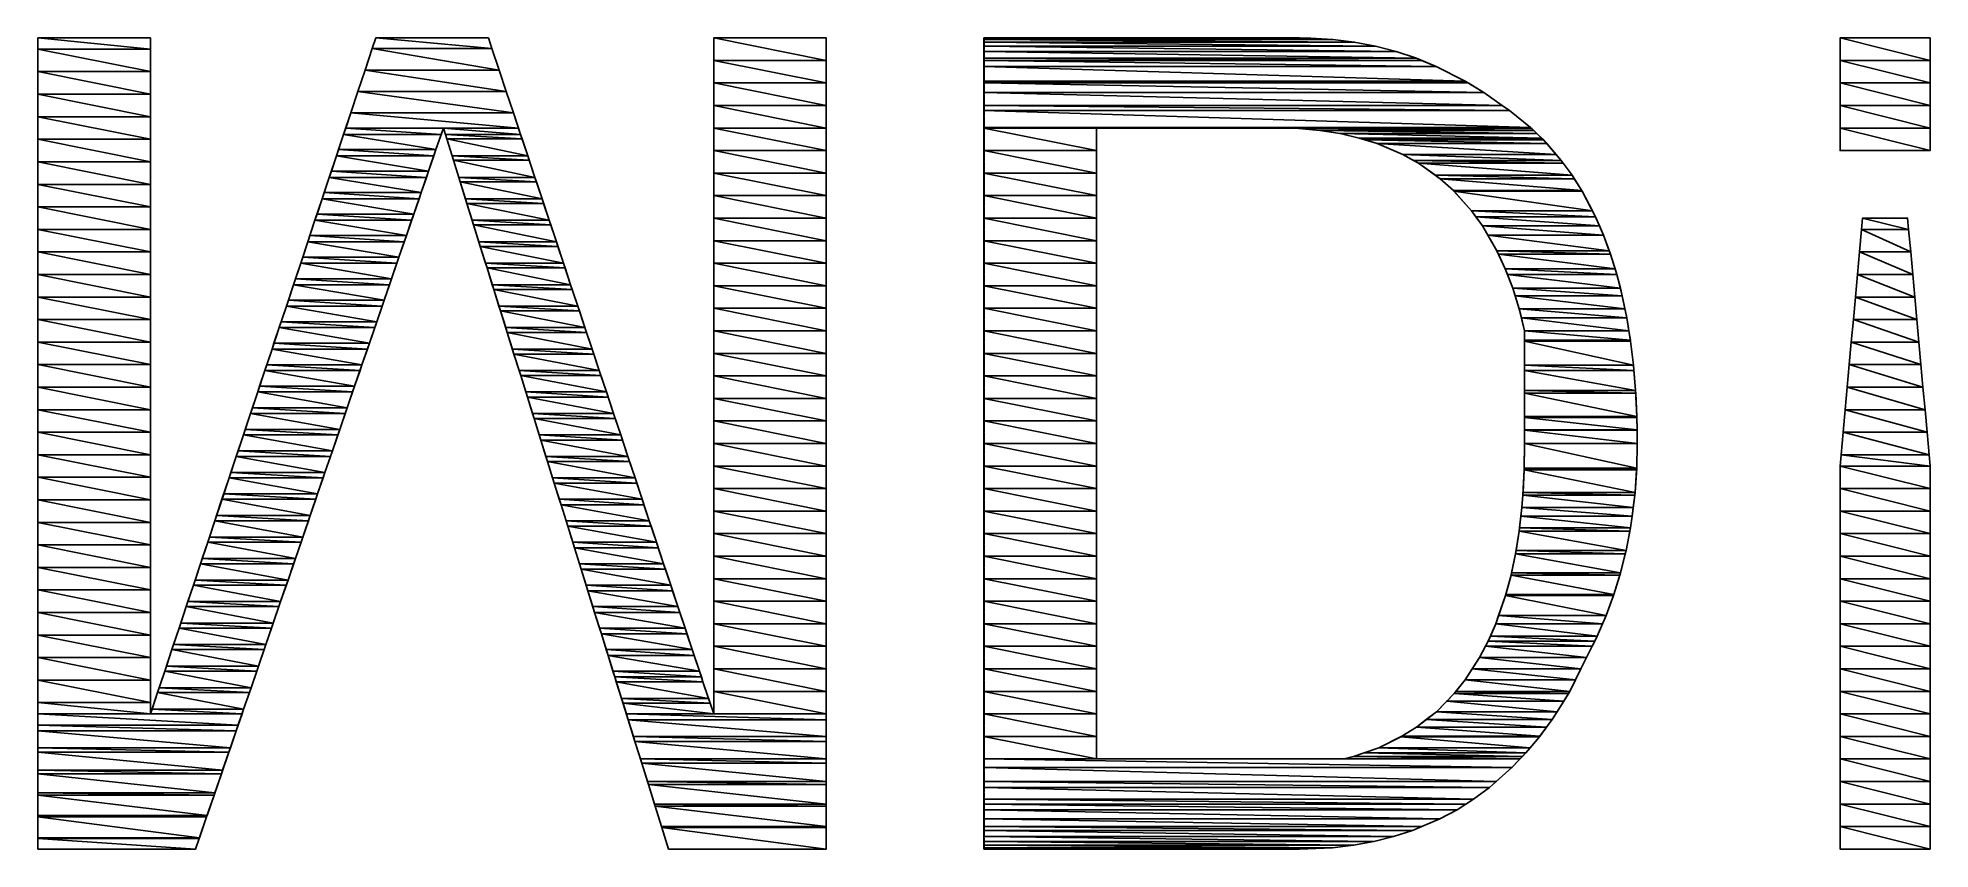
# Model space of a CAD drawing. Header units: metres. Extents: x -339 to -255, y -236 to -200.
import ezdxf

# ---------------------------------------------------------------- set-up
doc = ezdxf.new("R2010")
doc.units = ezdxf.units.M

msp = doc.modelspace()

# ---------------------------------------------------------------- linework, layer by layer
for points in [[(-339, -200, -346.41016), (-334, -200.5, -346.41016), (-334, -200, -346.41016), (-333.9999, -199.9999, -346.41006)], [(-339, -200, -366.41016), (-334, -200.5, -366.41016), (-334, -200, -366.41016), (-333.9999, -199.9999, -366.41006)], [(-338, -200, -366.41016), (-339, -200, -366.41016), (-338, -200, -346.41016), (-337.9999, -199.9999, -346.41006)], [(-339, -200, -366.41016), (-338, -200, -366.41016), (-338, -200, -346.41016), (-337.9999, -199.9999, -346.41006)], [(-338, -200, -346.41016), (-339, -200, -346.41016), (-339, -200, -366.41016), (-338.9999, -199.9999, -366.41006)], [(-339, -200, -346.41016), (-338, -200, -346.41016), (-339, -200, -346.41016), (-338.9999, -199.9999, -346.41006)], [(-339, -200, -346.41016), (-339, -200, -366.41016), (-339, -200, -346.41016), (-338.9999, -199.9999, -346.41006)], [(-339, -200.5, -366.41016), (-339, -200, -346.41016), (-339, -200, -366.41016), (-338.9999, -199.9999, -366.41006)], [(-339, -200.5, -346.41016), (-339, -200.5, -346.41016), (-339, -200, -346.41016), (-338.9999, -199.9999, -346.41006)], [(-334, -200.5, -346.41016), (-339, -200, -346.41016), (-339, -200.5, -346.41016), (-338.9999, -200.4999, -346.41006)], [(-334, -200.5, -366.41016), (-339, -200, -366.41016), (-339, -200.5, -366.41016), (-338.9999, -200.4999, -366.41006)], [(-339, -200, -366.41016), (-339, -200, -346.41016), (-339, -200.5, -366.41016), (-338.9999, -200.4999, -366.41006)], [(-339, -200, -346.41016), (-339, -200.5, -366.41016), (-339, -200.5, -346.41016), (-338.9999, -200.4999, -346.41006)], [(-339, -200.5, -346.41016), (-334, -201.5, -346.41016), (-334, -200.5, -346.41016), (-333.9999, -200.4999, -346.41006)], [(-339, -200.5, -366.41016), (-334, -201.5, -366.41016), (-334, -200.5, -366.41016), (-333.9999, -200.4999, -366.41006)], [(-339, -200.5, -346.41016), (-339, -200.5, -346.41016), (-339, -200.5, -366.41016), (-338.9999, -200.4999, -366.41006)], [(-339, -200.5, -366.41016), (-339, -201.5, -366.41016), (-339, -200.5, -346.41016), (-338.9999, -200.4999, -346.41006)], [(-339, -201.5, -366.41016), (-339, -200.5, -366.41016), (-339, -200.5, -346.41016), (-338.9999, -200.4999, -346.41006)], [(-334, -201.5, -346.41016), (-339, -200.5, -346.41016), (-339, -201.5, -346.41016), (-338.9999, -201.4999, -346.41006)], [(-334, -201.5, -366.41016), (-339, -200.5, -366.41016), (-339, -201.5, -366.41016), (-338.9999, -201.4999, -366.41006)], [(-339, -200.5, -346.41016), (-339, -201.5, -346.41016), (-339, -201.5, -366.41016), (-338.9999, -201.4999, -366.41006)], [(-339, -201.5, -346.41016), (-339, -200.5, -346.41016), (-339, -201.5, -346.41016), (-338.9999, -201.4999, -346.41006)], [(-337, -200, -366.41016), (-337, -200, -346.41016), (-338, -200, -366.41016), (-337.9999, -199.9999, -366.41006)], [(-338, -200, -366.41016), (-337, -200, -346.41016), (-337, -200, -366.41016), (-336.9999, -199.9999, -366.41006)], [(-337, -200, -346.41016), (-338, -200, -366.41016), (-338, -200, -346.41016), (-337.9999, -199.9999, -346.41006)], [(-338, -200, -346.41016), (-338, -200, -346.41016), (-337, -200, -346.41016), (-336.9999, -199.9999, -346.41006)], [(-338, -200, -346.41016), (-338, -200, -346.41016), (-338, -200, -366.41016), (-337.9999, -199.9999, -366.41006)], [(-336, -200, -366.41016), (-337, -200, -366.41016), (-336, -200, -346.41016), (-335.9999, -199.9999, -346.41006)], [(-337, -200, -366.41016), (-336, -200, -366.41016), (-336, -200, -346.41016), (-335.9999, -199.9999, -346.41006)], [(-336, -200, -346.41016), (-337, -200, -346.41016), (-337, -200, -366.41016), (-336.9999, -199.9999, -366.41006)], [(-337, -200, -346.41016), (-336, -200, -346.41016), (-337, -200, -346.41016), (-336.9999, -199.9999, -346.41006)], [(-337, -200, -346.41016), (-337, -200, -366.41016), (-337, -200, -346.41016), (-336.9999, -199.9999, -346.41006)], [(-335, -200, -366.41016), (-335, -200, -346.41016), (-336, -200, -366.41016), (-335.9999, -199.9999, -366.41006)], [(-336, -200, -366.41016), (-335, -200, -346.41016), (-335, -200, -366.41016), (-334.9999, -199.9999, -366.41006)], [(-335, -200, -346.41016), (-336, -200, -366.41016), (-336, -200, -346.41016), (-335.9999, -199.9999, -346.41006)], [(-336, -200, -346.41016), (-336, -200, -346.41016), (-335, -200, -346.41016), (-334.9999, -199.9999, -346.41006)], [(-336, -200, -346.41016), (-336, -200, -346.41016), (-336, -200, -366.41016), (-335.9999, -199.9999, -366.41006)], [(-334, -200, -366.41016), (-335, -200, -366.41016), (-334, -200, -346.41016), (-333.9999, -199.9999, -346.41006)], [(-335, -200, -366.41016), (-334, -200, -366.41016), (-334, -200, -346.41016), (-333.9999, -199.9999, -346.41006)], [(-334, -200, -346.41016), (-335, -200, -346.41016), (-335, -200, -366.41016), (-334.9999, -199.9999, -366.41006)], [(-335, -200, -346.41016), (-334, -200, -346.41016), (-335, -200, -346.41016), (-334.9999, -199.9999, -346.41006)], [(-335, -200, -346.41016), (-335, -200, -366.41016), (-335, -200, -346.41016), (-334.9999, -199.9999, -346.41006)], [(-334, -200.5, -366.41016), (-334, -200.5, -346.41016), (-334, -200, -366.41016), (-333.9999, -199.9999, -366.41006)], [(-334, -200.5, -346.41016), (-334, -200, -366.41016), (-334, -200, -346.41016), (-333.9999, -199.9999, -346.41006)], [(-334, -200, -346.41016), (-334, -200, -346.41016), (-334, -200, -366.41016), (-333.9999, -199.9999, -366.41006)], [(-334, -200, -366.41016), (-334, -200.5, -346.41016), (-334, -200.5, -366.41016), (-333.9999, -200.4999, -366.41006)], [(-334, -200, -346.41016), (-334, -200, -346.41016), (-334, -200.5, -346.41016), (-333.9999, -200.4999, -346.41006)], [(-334, -201.5, -346.41016), (-334, -200.5, -346.41016), (-334, -200.5, -366.41016), (-333.9999, -200.4999, -366.41006)], [(-334, -200.5, -346.41016), (-334, -201.5, -346.41016), (-334, -200.5, -346.41016), (-333.9999, -200.4999, -346.41006)], [(-334, -200.5, -346.41016), (-334, -200.5, -366.41016), (-334, -200.5, -346.41016), (-333.9999, -200.4999, -346.41006)], [(-334, -201.5, -366.41016), (-334, -200.5, -366.41016), (-334, -201.5, -346.41016), (-333.9999, -201.4999, -346.41006)], [(-334, -200.5, -366.41016), (-334, -201.5, -366.41016), (-334, -201.5, -346.41016), (-333.9999, -201.4999, -346.41006)], [(-324.15872, -200.4762, -366.41016), (-324.4762, -201.42857, -366.41016), (-324.15872, -200.4762, -346.41016), (-324.15863, -200.47609, -346.41006)], [(-324.4762, -201.42857, -366.41016), (-324.15872, -200.4762, -366.41016), (-324.15872, -200.4762, -346.41016), (-324.15863, -200.47609, -346.41006)], [(-318.5238, -201.42856, -346.41016), (-324.15872, -200.4762, -346.41016), (-324.4762, -201.42856, -346.41016), (-324.4761, -201.42845, -346.41006)], [(-318.5238, -201.42856, -366.41016), (-324.15872, -200.4762, -366.41016), (-324.4762, -201.42856, -366.41016), (-324.4761, -201.42845, -366.41006)], [(-324.15872, -200.4762, -346.41016), (-324.4762, -201.42857, -346.41016), (-324.4762, -201.42857, -366.41016), (-324.4761, -201.42847, -366.41006)], [(-324.4762, -201.42857, -346.41016), (-324.15872, -200.4762, -346.41016), (-324.4762, -201.42857, -346.41016), (-324.4761, -201.42847, -346.41006)], [(-324.15872, -200.4762, -366.41016), (-324, -200, -346.41016), (-324, -200, -366.41016), (-323.9999, -199.9999, -366.41006)], [(-324.15872, -200.4762, -346.41016), (-324.15872, -200.4762, -346.41016), (-324, -200, -346.41016), (-323.9999, -199.9999, -346.41006)], [(-318.84128, -200.47618, -346.41016), (-324, -200, -346.41016), (-324.15872, -200.47618, -346.41016), (-324.15863, -200.47607, -346.41006)], [(-318.84128, -200.47618, -366.41016), (-324, -200, -366.41016), (-324.15872, -200.47618, -366.41016), (-324.15863, -200.47607, -366.41006)], [(-324, -200, -366.41016), (-324, -200, -346.41016), (-324.15872, -200.4762, -366.41016), (-324.15863, -200.47609, -366.41006)], [(-324, -200, -346.41016), (-324.15872, -200.4762, -366.41016), (-324.15872, -200.4762, -346.41016), (-324.15863, -200.47609, -346.41006)], [(-324.15872, -200.47618, -346.41016), (-318.84128, -200.4762, -346.41016), (-318.84128, -200.47618, -346.41016), (-318.8412, -200.47607, -346.41006)], [(-324.15872, -200.47618, -366.41016), (-318.84128, -200.4762, -366.41016), (-318.84128, -200.47618, -366.41016), (-318.8412, -200.47607, -366.41006)], [(-324.15872, -200.4762, -346.41016), (-318.5238, -201.42856, -346.41016), (-318.84128, -200.4762, -346.41016), (-318.8412, -200.47609, -346.41006)], [(-318.84128, -200.4762, -346.41016), (-324.15872, -200.47618, -346.41016), (-324.15872, -200.4762, -346.41016), (-324.15863, -200.47609, -346.41006)], [(-324.15872, -200.4762, -366.41016), (-318.5238, -201.42856, -366.41016), (-318.84128, -200.4762, -366.41016), (-318.8412, -200.47609, -366.41006)], [(-318.84128, -200.4762, -366.41016), (-324.15872, -200.47618, -366.41016), (-324.15872, -200.4762, -366.41016), (-324.15863, -200.47609, -366.41006)], [(-324.15872, -200.4762, -346.41016), (-324.15872, -200.4762, -346.41016), (-324.15872, -200.4762, -366.41016), (-324.15863, -200.47609, -366.41006)], [(-324, -200, -346.41016), (-318.84128, -200.47618, -346.41016), (-319, -200, -346.41016), (-318.9999, -199.9999, -346.41006)], [(-324, -200, -366.41016), (-318.84128, -200.47618, -366.41016), (-319, -200, -366.41016), (-318.9999, -199.9999, -366.41006)], [(-323, -200, -366.41016), (-324, -200, -366.41016), (-323, -200, -346.41016), (-322.9999, -199.9999, -346.41006)], [(-324, -200, -366.41016), (-323, -200, -366.41016), (-323, -200, -346.41016), (-322.9999, -199.9999, -346.41006)], [(-323, -200, -346.41016), (-324, -200, -346.41016), (-324, -200, -366.41016), (-323.9999, -199.9999, -366.41006)], [(-324, -200, -346.41016), (-323, -200, -346.41016), (-324, -200, -346.41016), (-323.9999, -199.9999, -346.41006)], [(-324, -200, -346.41016), (-324, -200, -366.41016), (-324, -200, -346.41016), (-323.9999, -199.9999, -346.41006)], [(-322, -200, -366.41016), (-322, -200, -346.41016), (-323, -200, -366.41016), (-322.9999, -199.9999, -366.41006)], [(-323, -200, -366.41016), (-322, -200, -346.41016), (-322, -200, -366.41016), (-321.9999, -199.9999, -366.41006)], [(-322, -200, -346.41016), (-323, -200, -366.41016), (-323, -200, -346.41016), (-322.9999, -199.9999, -346.41006)], [(-323, -200, -346.41016), (-323, -200, -346.41016), (-322, -200, -346.41016), (-321.9999, -199.9999, -346.41006)], [(-323, -200, -346.41016), (-323, -200, -346.41016), (-323, -200, -366.41016), (-322.9999, -199.9999, -366.41006)], [(-321, -200, -366.41016), (-322, -200, -366.41016), (-321, -200, -346.41016), (-320.9999, -199.9999, -346.41006)], [(-322, -200, -366.41016), (-321, -200, -366.41016), (-321, -200, -346.41016), (-320.9999, -199.9999, -346.41006)], [(-321, -200, -346.41016), (-322, -200, -346.41016), (-322, -200, -366.41016), (-321.9999, -199.9999, -366.41006)], [(-322, -200, -346.41016), (-321, -200, -346.41016), (-322, -200, -346.41016), (-321.9999, -199.9999, -346.41006)], [(-322, -200, -346.41016), (-322, -200, -366.41016), (-322, -200, -346.41016), (-321.9999, -199.9999, -346.41006)], [(-320, -200, -366.41016), (-320, -200, -346.41016), (-321, -200, -366.41016), (-320.9999, -199.9999, -366.41006)], [(-321, -200, -366.41016), (-320, -200, -346.41016), (-320, -200, -366.41016), (-319.9999, -199.9999, -366.41006)], [(-320, -200, -346.41016), (-321, -200, -366.41016), (-321, -200, -346.41016), (-320.9999, -199.9999, -346.41006)], [(-321, -200, -346.41016), (-321, -200, -346.41016), (-320, -200, -346.41016), (-319.9999, -199.9999, -346.41006)], [(-321, -200, -346.41016), (-321, -200, -346.41016), (-321, -200, -366.41016), (-320.9999, -199.9999, -366.41006)], [(-319, -200, -366.41016), (-320, -200, -366.41016), (-319, -200, -346.41016), (-318.9999, -199.9999, -346.41006)], [(-320, -200, -366.41016), (-319, -200, -366.41016), (-319, -200, -346.41016), (-318.9999, -199.9999, -346.41006)], [(-319, -200, -346.41016), (-320, -200, -346.41016), (-320, -200, -366.41016), (-319.9999, -199.9999, -366.41006)], [(-320, -200, -346.41016), (-319, -200, -346.41016), (-320, -200, -346.41016), (-319.9999, -199.9999, -346.41006)], [(-320, -200, -346.41016), (-320, -200, -366.41016), (-320, -200, -346.41016), (-319.9999, -199.9999, -346.41006)], [(-318.84128, -200.47618, -366.41016), (-318.84128, -200.47618, -346.41016), (-319, -200, -366.41016), (-318.9999, -199.9999, -366.41006)], [(-318.84128, -200.47618, -346.41016), (-319, -200, -366.41016), (-319, -200, -346.41016), (-318.9999, -199.9999, -346.41006)], [(-319, -200, -366.41016), (-318.84128, -200.47618, -346.41016), (-318.84128, -200.47618, -366.41016), (-318.8412, -200.47607, -366.41006)], [(-319, -200, -346.41016), (-319, -200, -346.41016), (-318.84128, -200.47618, -346.41016), (-318.8412, -200.47607, -346.41006)], [(-318.5238, -201.42856, -346.41016), (-318.84128, -200.47618, -346.41016), (-318.84128, -200.47618, -366.41016), (-318.8412, -200.47607, -366.41006)], [(-318.84128, -200.47618, -346.41016), (-318.5238, -201.42856, -346.41016), (-318.84128, -200.47618, -346.41016), (-318.8412, -200.47607, -346.41006)], [(-318.84128, -200.47618, -346.41016), (-318.84128, -200.47618, -366.41016), (-318.84128, -200.47618, -346.41016), (-318.8412, -200.47607, -346.41006)], [(-318.5238, -201.42856, -366.41016), (-318.84128, -200.47618, -366.41016), (-318.5238, -201.42856, -346.41016), (-318.5237, -201.42845, -346.41006)], [(-318.84128, -200.47618, -366.41016), (-318.5238, -201.42856, -366.41016), (-318.5238, -201.42856, -346.41016), (-318.5237, -201.42845, -346.41006)], [(-309, -200, -346.41016), (-304, -201, -346.41016), (-304, -200, -346.41016), (-303.9999, -199.9999, -346.41006)], [(-309, -200, -366.41016), (-304, -201, -366.41016), (-304, -200, -366.41016), (-303.9999, -199.9999, -366.41006)], [(-308.5, -200, -366.41016), (-309, -200, -366.41016), (-308.5, -200, -346.41016), (-308.4999, -199.9999, -346.41006)], [(-309, -200, -366.41016), (-308.5, -200, -366.41016), (-308.5, -200, -346.41016), (-308.4999, -199.9999, -346.41006)], [(-308.5, -200, -346.41016), (-309, -200, -346.41016), (-309, -200, -366.41016), (-308.9999, -199.9999, -366.41006)], [(-309, -200, -346.41016), (-308.5, -200, -346.41016), (-309, -200, -346.41016), (-308.9999, -199.9999, -346.41006)], [(-309, -200, -346.41016), (-309, -200, -366.41016), (-309, -200, -346.41016), (-308.9999, -199.9999, -346.41006)], [(-309, -201, -366.41016), (-309, -200, -346.41016), (-309, -200, -366.41016), (-308.9999, -199.9999, -366.41006)], [(-309, -201, -346.41016), (-309, -201, -346.41016), (-309, -200, -346.41016), (-308.9999, -199.9999, -346.41006)], [(-304, -201, -346.41016), (-309, -200, -346.41016), (-309, -201, -346.41016), (-308.9999, -200.9999, -346.41006)], [(-304, -201, -366.41016), (-309, -200, -366.41016), (-309, -201, -366.41016), (-308.9999, -200.9999, -366.41006)], [(-309, -200, -366.41016), (-309, -200, -346.41016), (-309, -201, -366.41016), (-308.9999, -200.9999, -366.41006)], [(-309, -200, -346.41016), (-309, -201, -366.41016), (-309, -201, -346.41016), (-308.9999, -200.9999, -346.41006)], [(-307.5, -200, -366.41016), (-307.5, -200, -346.41016), (-308.5, -200, -366.41016), (-308.4999, -199.9999, -366.41006)], [(-308.5, -200, -366.41016), (-307.5, -200, -346.41016), (-307.5, -200, -366.41016), (-307.4999, -199.9999, -366.41006)], [(-307.5, -200, -346.41016), (-308.5, -200, -366.41016), (-308.5, -200, -346.41016), (-308.4999, -199.9999, -346.41006)], [(-308.5, -200, -346.41016), (-308.5, -200, -346.41016), (-307.5, -200, -346.41016), (-307.4999, -199.9999, -346.41006)], [(-308.5, -200, -346.41016), (-308.5, -200, -346.41016), (-308.5, -200, -366.41016), (-308.4999, -199.9999, -366.41006)], [(-306.5, -200, -366.41016), (-307.5, -200, -366.41016), (-306.5, -200, -346.41016), (-306.4999, -199.9999, -346.41006)], [(-307.5, -200, -366.41016), (-306.5, -200, -366.41016), (-306.5, -200, -346.41016), (-306.4999, -199.9999, -346.41006)], [(-306.5, -200, -346.41016), (-307.5, -200, -346.41016), (-307.5, -200, -366.41016), (-307.4999, -199.9999, -366.41006)], [(-307.5, -200, -346.41016), (-306.5, -200, -346.41016), (-307.5, -200, -346.41016), (-307.4999, -199.9999, -346.41006)], [(-307.5, -200, -346.41016), (-307.5, -200, -366.41016), (-307.5, -200, -346.41016), (-307.4999, -199.9999, -346.41006)], [(-305.5, -200, -366.41016), (-305.5, -200, -346.41016), (-306.5, -200, -366.41016), (-306.4999, -199.9999, -366.41006)], [(-306.5, -200, -366.41016), (-305.5, -200, -346.41016), (-305.5, -200, -366.41016), (-305.4999, -199.9999, -366.41006)], [(-305.5, -200, -346.41016), (-306.5, -200, -366.41016), (-306.5, -200, -346.41016), (-306.4999, -199.9999, -346.41006)], [(-306.5, -200, -346.41016), (-306.5, -200, -346.41016), (-305.5, -200, -346.41016), (-305.4999, -199.9999, -346.41006)], [(-306.5, -200, -346.41016), (-306.5, -200, -346.41016), (-306.5, -200, -366.41016), (-306.4999, -199.9999, -366.41006)], [(-304.5, -200, -366.41016), (-305.5, -200, -366.41016), (-304.5, -200, -346.41016), (-304.4999, -199.9999, -346.41006)], [(-305.5, -200, -366.41016), (-304.5, -200, -366.41016), (-304.5, -200, -346.41016), (-304.4999, -199.9999, -346.41006)], [(-304.5, -200, -346.41016), (-305.5, -200, -346.41016), (-305.5, -200, -366.41016), (-305.4999, -199.9999, -366.41006)], [(-305.5, -200, -346.41016), (-304.5, -200, -346.41016), (-305.5, -200, -346.41016), (-305.4999, -199.9999, -346.41006)], [(-305.5, -200, -346.41016), (-305.5, -200, -366.41016), (-305.5, -200, -346.41016), (-305.4999, -199.9999, -346.41006)], [(-304, -200, -366.41016), (-304, -200, -346.41016), (-304.5, -200, -366.41016), (-304.4999, -199.9999, -366.41006)], [(-304.5, -200, -366.41016), (-304, -200, -346.41016), (-304, -200, -366.41016), (-303.9999, -199.9999, -366.41006)], [(-304, -200, -346.41016), (-304.5, -200, -366.41016), (-304.5, -200, -346.41016), (-304.4999, -199.9999, -346.41006)], [(-304.5, -200, -346.41016), (-304.5, -200, -346.41016), (-304, -200, -346.41016), (-303.9999, -199.9999, -346.41006)], [(-304.5, -200, -346.41016), (-304.5, -200, -346.41016), (-304.5, -200, -366.41016), (-304.4999, -199.9999, -366.41006)], [(-304, -201, -346.41016), (-304, -200, -346.41016), (-304, -200, -366.41016), (-303.9999, -199.9999, -366.41006)], [(-304, -200, -346.41016), (-304, -201, -346.41016), (-304, -200, -346.41016), (-303.9999, -199.9999, -346.41006)], [(-304, -200, -346.41016), (-304, -200, -366.41016), (-304, -200, -346.41016), (-303.9999, -199.9999, -346.41006)], [(-304, -201, -366.41016), (-304, -200, -366.41016), (-304, -201, -346.41016), (-303.9999, -200.9999, -346.41006)], [(-304, -200, -366.41016), (-304, -201, -366.41016), (-304, -201, -346.41016), (-303.9999, -200.9999, -346.41006)], [(-297, -200, -346.41016), (-282.5025, -200.00749, -346.41016), (-283, -200, -346.41016), (-282.9999, -199.9999, -346.41006)], [(-297, -200, -366.41016), (-282.5025, -200.00749, -366.41016), (-283, -200, -366.41016), (-282.9999, -199.9999, -366.41006)], [(-297, -200, -366.41016), (-297, -201, -366.41016), (-297, -200, -346.41016), (-296.9999, -199.9999, -346.41006)], [(-297, -201, -366.41016), (-297, -200, -366.41016), (-297, -200, -346.41016), (-296.9999, -199.9999, -346.41006)], [(-296, -200, -366.41016), (-296, -200, -346.41016), (-297, -200, -366.41016), (-296.9999, -199.9999, -366.41006)], [(-297, -200, -366.41016), (-296, -200, -346.41016), (-296, -200, -366.41016), (-295.9999, -199.9999, -366.41006)], [(-296, -200, -346.41016), (-297, -200, -366.41016), (-297, -200, -346.41016), (-296.9999, -199.9999, -346.41006)], [(-297, -200, -346.41016), (-297, -200, -346.41016), (-296, -200, -346.41016), (-295.9999, -199.9999, -346.41006)], [(-297, -200, -346.41016), (-297, -200, -346.41016), (-297, -200, -366.41016), (-296.9999, -199.9999, -366.41006)], [(-297, -200, -366.41016), (-297, -200, -366.41016), (-297, -200, -346.41016), (-296.9999, -199.9999, -346.41006)], [(-297, -200, -366.41016), (-297, -200, -366.41016), (-297, -200, -346.41016), (-296.9999, -199.9999, -346.41006)], [(-297, -200, -346.41016), (-297, -200, -346.41016), (-297, -200, -366.41016), (-296.9999, -199.9999, -366.41006)], [(-297, -200, -346.41016), (-297, -200, -346.41016), (-297, -200, -346.41016), (-296.9999, -199.9999, -346.41006)], [(-282.5025, -200.00749, -346.41016), (-297, -200, -346.41016), (-297, -200.00749, -346.41016), (-296.9999, -200.00739, -346.41006)], [(-282.5025, -200.00749, -366.41016), (-297, -200, -366.41016), (-297, -200.00749, -366.41016), (-296.9999, -200.00739, -366.41006)], [(-297, -200, -346.41016), (-297, -201, -346.41016), (-297, -201, -366.41016), (-296.9999, -200.9999, -366.41006)], [(-297, -201, -346.41016), (-297, -200, -346.41016), (-297, -201, -346.41016), (-296.9999, -200.9999, -346.41006)], [(-297, -200.00749, -346.41016), (-281.5225, -200.0675, -346.41016), (-282.5025, -200.00749, -346.41016), (-282.5024, -200.00739, -346.41006)], [(-297, -200.00749, -366.41016), (-281.5225, -200.0675, -366.41016), (-282.5025, -200.00749, -366.41016), (-282.5024, -200.00739, -366.41006)], [(-281.5225, -200.0675, -346.41016), (-297, -200.00749, -346.41016), (-297, -200.0675, -346.41016), (-296.9999, -200.0674, -346.41006)], [(-281.5225, -200.0675, -366.41016), (-297, -200.00749, -366.41016), (-297, -200.0675, -366.41016), (-296.9999, -200.0674, -366.41006)], [(-297, -200.0675, -346.41016), (-280.5625, -200.1875, -346.41016), (-281.5225, -200.0675, -346.41016), (-281.5224, -200.0674, -346.41006)], [(-297, -200.0675, -366.41016), (-280.5625, -200.1875, -366.41016), (-281.5225, -200.0675, -366.41016), (-281.5224, -200.0674, -366.41006)], [(-280.5625, -200.1875, -346.41016), (-297, -200.0675, -346.41016), (-297, -200.1875, -346.41016), (-296.9999, -200.1874, -346.41006)], [(-280.5625, -200.1875, -366.41016), (-297, -200.0675, -366.41016), (-297, -200.1875, -366.41016), (-296.9999, -200.1874, -366.41006)], [(-297, -200.1875, -346.41016), (-279.6225, -200.3675, -346.41016), (-280.5625, -200.1875, -346.41016), (-280.5624, -200.1874, -346.41006)], [(-297, -200.1875, -366.41016), (-279.6225, -200.3675, -366.41016), (-280.5625, -200.1875, -366.41016), (-280.5624, -200.1874, -366.41006)], [(-279.6225, -200.3675, -346.41016), (-297, -200.1875, -346.41016), (-297, -200.3675, -346.41016), (-296.9999, -200.36739, -346.41006)], [(-279.6225, -200.3675, -366.41016), (-297, -200.1875, -366.41016), (-297, -200.3675, -366.41016), (-296.9999, -200.36739, -366.41006)], [(-297, -200.3675, -346.41016), (-278.7025, -200.6075, -346.41016), (-279.6225, -200.3675, -346.41016), (-279.6224, -200.36739, -346.41006)], [(-297, -200.3675, -366.41016), (-278.7025, -200.6075, -366.41016), (-279.6225, -200.3675, -366.41016), (-279.6224, -200.36739, -366.41006)], [(-278.7025, -200.6075, -346.41016), (-297, -200.3675, -346.41016), (-297, -200.6075, -346.41016), (-296.9999, -200.60739, -346.41006)], [(-278.7025, -200.6075, -366.41016), (-297, -200.3675, -366.41016), (-297, -200.6075, -366.41016), (-296.9999, -200.60739, -366.41006)], [(-297, -200.6075, -346.41016), (-277.8025, -200.9075, -346.41016), (-278.7025, -200.6075, -346.41016), (-278.70242, -200.60739, -346.41006)], [(-297, -200.6075, -366.41016), (-277.8025, -200.9075, -366.41016), (-278.7025, -200.6075, -366.41016), (-278.70242, -200.60739, -366.41006)], [(-277.8025, -200.9075, -346.41016), (-297, -200.6075, -346.41016), (-297, -200.9075, -346.41016), (-296.9999, -200.9074, -346.41006)], [(-277.8025, -200.9075, -366.41016), (-297, -200.6075, -366.41016), (-297, -200.9075, -366.41016), (-296.9999, -200.9074, -366.41006)], [(-295, -200, -366.41016), (-296, -200, -366.41016), (-295, -200, -346.41016), (-294.9999, -199.9999, -346.41006)], [(-296, -200, -366.41016), (-295, -200, -366.41016), (-295, -200, -346.41016), (-294.9999, -199.9999, -346.41006)], [(-295, -200, -346.41016), (-296, -200, -346.41016), (-296, -200, -366.41016), (-295.9999, -199.9999, -366.41006)], [(-296, -200, -346.41016), (-295, -200, -346.41016), (-296, -200, -346.41016), (-295.9999, -199.9999, -346.41006)], [(-296, -200, -346.41016), (-296, -200, -366.41016), (-296, -200, -346.41016), (-295.9999, -199.9999, -346.41006)], [(-294, -200, -366.41016), (-294, -200, -346.41016), (-295, -200, -366.41016), (-294.9999, -199.9999, -366.41006)], [(-295, -200, -366.41016), (-294, -200, -346.41016), (-294, -200, -366.41016), (-293.9999, -199.9999, -366.41006)], [(-294, -200, -346.41016), (-295, -200, -366.41016), (-295, -200, -346.41016), (-294.9999, -199.9999, -346.41006)], [(-295, -200, -346.41016), (-295, -200, -346.41016), (-294, -200, -346.41016), (-293.9999, -199.9999, -346.41006)], [(-295, -200, -346.41016), (-295, -200, -346.41016), (-295, -200, -366.41016), (-294.9999, -199.9999, -366.41006)], [(-293, -200, -366.41016), (-294, -200, -366.41016), (-293, -200, -346.41016), (-292.9999, -199.9999, -346.41006)], [(-294, -200, -366.41016), (-293, -200, -366.41016), (-293, -200, -346.41016), (-292.9999, -199.9999, -346.41006)], [(-293, -200, -346.41016), (-294, -200, -346.41016), (-294, -200, -366.41016), (-293.9999, -199.9999, -366.41006)], [(-294, -200, -346.41016), (-293, -200, -346.41016), (-294, -200, -346.41016), (-293.9999, -199.9999, -346.41006)], [(-294, -200, -346.41016), (-294, -200, -366.41016), (-294, -200, -346.41016), (-293.9999, -199.9999, -346.41006)], [(-292, -200, -366.41016), (-292, -200, -346.41016), (-293, -200, -366.41016), (-292.9999, -199.9999, -366.41006)], [(-293, -200, -366.41016), (-292, -200, -346.41016), (-292, -200, -366.41016), (-291.9999, -199.9999, -366.41006)], [(-292, -200, -346.41016), (-293, -200, -366.41016), (-293, -200, -346.41016), (-292.9999, -199.9999, -346.41006)], [(-293, -200, -346.41016), (-293, -200, -346.41016), (-292, -200, -346.41016), (-291.9999, -199.9999, -346.41006)], [(-293, -200, -346.41016), (-293, -200, -346.41016), (-293, -200, -366.41016), (-292.9999, -199.9999, -366.41006)], [(-291, -200, -366.41016), (-292, -200, -366.41016), (-291, -200, -346.41016), (-290.9999, -199.9999, -346.41006)], [(-292, -200, -366.41016), (-291, -200, -366.41016), (-291, -200, -346.41016), (-290.9999, -199.9999, -346.41006)], [(-291, -200, -346.41016), (-292, -200, -346.41016), (-292, -200, -366.41016), (-291.9999, -199.9999, -366.41006)], [(-292, -200, -346.41016), (-291, -200, -346.41016), (-292, -200, -346.41016), (-291.9999, -199.9999, -346.41006)], [(-292, -200, -346.41016), (-292, -200, -366.41016), (-292, -200, -346.41016), (-291.9999, -199.9999, -346.41006)], [(-290, -200, -366.41016), (-290, -200, -346.41016), (-291, -200, -366.41016), (-290.9999, -199.9999, -366.41006)], [(-291, -200, -366.41016), (-290, -200, -346.41016), (-290, -200, -366.41016), (-289.9999, -199.9999, -366.41006)], [(-290, -200, -346.41016), (-291, -200, -366.41016), (-291, -200, -346.41016), (-290.9999, -199.9999, -346.41006)], [(-291, -200, -346.41016), (-291, -200, -346.41016), (-290, -200, -346.41016), (-289.9999, -199.9999, -346.41006)], [(-291, -200, -346.41016), (-291, -200, -346.41016), (-291, -200, -366.41016), (-290.9999, -199.9999, -366.41006)], [(-289, -200, -366.41016), (-290, -200, -366.41016), (-289, -200, -346.41016), (-288.9999, -199.9999, -346.41006)], [(-290, -200, -366.41016), (-289, -200, -366.41016), (-289, -200, -346.41016), (-288.9999, -199.9999, -346.41006)], [(-289, -200, -346.41016), (-290, -200, -346.41016), (-290, -200, -366.41016), (-289.9999, -199.9999, -366.41006)], [(-290, -200, -346.41016), (-289, -200, -346.41016), (-290, -200, -346.41016), (-289.9999, -199.9999, -346.41006)], [(-290, -200, -346.41016), (-290, -200, -366.41016), (-290, -200, -346.41016), (-289.9999, -199.9999, -346.41006)], [(-288, -200, -366.41016), (-288, -200, -346.41016), (-289, -200, -366.41016), (-288.9999, -199.9999, -366.41006)], [(-289, -200, -366.41016), (-288, -200, -346.41016), (-288, -200, -366.41016), (-287.9999, -199.9999, -366.41006)], [(-288, -200, -346.41016), (-289, -200, -366.41016), (-289, -200, -346.41016), (-288.9999, -199.9999, -346.41006)], [(-289, -200, -346.41016), (-289, -200, -346.41016), (-288, -200, -346.41016), (-287.9999, -199.9999, -346.41006)], [(-289, -200, -346.41016), (-289, -200, -346.41016), (-289, -200, -366.41016), (-288.9999, -199.9999, -366.41006)], [(-287, -200, -366.41016), (-288, -200, -366.41016), (-287, -200, -346.41016), (-286.9999, -199.9999, -346.41006)], [(-288, -200, -366.41016), (-287, -200, -366.41016), (-287, -200, -346.41016), (-286.9999, -199.9999, -346.41006)], [(-287, -200, -346.41016), (-288, -200, -346.41016), (-288, -200, -366.41016), (-287.9999, -199.9999, -366.41006)], [(-288, -200, -346.41016), (-287, -200, -346.41016), (-288, -200, -346.41016), (-287.9999, -199.9999, -346.41006)], [(-288, -200, -346.41016), (-288, -200, -366.41016), (-288, -200, -346.41016), (-287.9999, -199.9999, -346.41006)], [(-286, -200, -366.41016), (-286, -200, -346.41016), (-287, -200, -366.41016), (-286.9999, -199.9999, -366.41006)], [(-287, -200, -366.41016), (-286, -200, -346.41016), (-286, -200, -366.41016), (-285.9999, -199.9999, -366.41006)], [(-286, -200, -346.41016), (-287, -200, -366.41016), (-287, -200, -346.41016), (-286.9999, -199.9999, -346.41006)], [(-287, -200, -346.41016), (-287, -200, -346.41016), (-286, -200, -346.41016), (-285.9999, -199.9999, -346.41006)], [(-287, -200, -346.41016), (-287, -200, -346.41016), (-287, -200, -366.41016), (-286.9999, -199.9999, -366.41006)], [(-285, -200, -366.41016), (-286, -200, -366.41016), (-285, -200, -346.41016), (-284.9999, -199.9999, -346.41006)], [(-286, -200, -366.41016), (-285, -200, -366.41016), (-285, -200, -346.41016), (-284.9999, -199.9999, -346.41006)], [(-285, -200, -346.41016), (-286, -200, -346.41016), (-286, -200, -366.41016), (-285.9999, -199.9999, -366.41006)], [(-286, -200, -346.41016), (-285, -200, -346.41016), (-286, -200, -346.41016), (-285.9999, -199.9999, -346.41006)], [(-286, -200, -346.41016), (-286, -200, -366.41016), (-286, -200, -346.41016), (-285.9999, -199.9999, -346.41006)], [(-284, -200, -366.41016), (-284, -200, -346.41016), (-285, -200, -366.41016), (-284.9999, -199.9999, -366.41006)], [(-285, -200, -366.41016), (-284, -200, -346.41016), (-284, -200, -366.41016), (-283.9999, -199.9999, -366.41006)], [(-284, -200, -346.41016), (-285, -200, -366.41016), (-285, -200, -346.41016), (-284.9999, -199.9999, -346.41006)], [(-285, -200, -346.41016), (-285, -200, -346.41016), (-284, -200, -346.41016), (-283.9999, -199.9999, -346.41006)], [(-285, -200, -346.41016), (-285, -200, -346.41016), (-285, -200, -366.41016), (-284.9999, -199.9999, -366.41006)], [(-283, -200, -366.41016), (-284, -200, -366.41016), (-283, -200, -346.41016), (-282.9999, -199.9999, -346.41006)], [(-284, -200, -366.41016), (-283, -200, -366.41016), (-283, -200, -346.41016), (-282.9999, -199.9999, -346.41006)], [(-283, -200, -346.41016), (-284, -200, -346.41016), (-284, -200, -366.41016), (-283.9999, -199.9999, -366.41006)], [(-284, -200, -346.41016), (-283, -200, -346.41016), (-284, -200, -346.41016), (-283.9999, -199.9999, -346.41006)], [(-284, -200, -346.41016), (-284, -200, -366.41016), (-284, -200, -346.41016), (-283.9999, -199.9999, -346.41006)], [(-282.5025, -200.00749, -366.41016), (-282.5025, -200.00749, -346.41016), (-283, -200, -366.41016), (-282.9999, -199.9999, -366.41006)], [(-282.5025, -200.00749, -346.41016), (-283, -200, -366.41016), (-283, -200, -346.41016), (-282.9999, -199.9999, -346.41006)], [(-283, -200, -346.41016), (-283, -200, -346.41016), (-283, -200, -366.41016), (-282.9999, -199.9999, -366.41006)], [(-283, -200, -366.41016), (-282.5025, -200.00749, -346.41016), (-282.5025, -200.00749, -366.41016), (-282.5024, -200.00739, -366.41006)], [(-283, -200, -346.41016), (-283, -200, -346.41016), (-282.5025, -200.00749, -346.41016), (-282.5024, -200.00739, -346.41006)], [(-281.5225, -200.0675, -346.41016), (-282.5025, -200.00749, -346.41016), (-282.5025, -200.00749, -366.41016), (-282.5024, -200.00739, -366.41006)], [(-282.5025, -200.00749, -346.41016), (-281.5225, -200.0675, -346.41016), (-282.5025, -200.00749, -346.41016), (-282.5024, -200.00739, -346.41006)], [(-282.5025, -200.00749, -346.41016), (-282.5025, -200.00749, -366.41016), (-282.5025, -200.00749, -346.41016), (-282.5024, -200.00739, -346.41006)], [(-281.5225, -200.0675, -366.41016), (-282.5025, -200.00749, -366.41016), (-281.5225, -200.0675, -346.41016), (-281.5224, -200.0674, -346.41006)], [(-282.5025, -200.00749, -366.41016), (-281.5225, -200.0675, -366.41016), (-281.5225, -200.0675, -346.41016), (-281.5224, -200.0674, -346.41006)], [(-280.5625, -200.1875, -366.41016), (-280.5625, -200.1875, -346.41016), (-281.5225, -200.0675, -366.41016), (-281.5224, -200.0674, -366.41006)], [(-280.5625, -200.1875, -346.41016), (-281.5225, -200.0675, -366.41016), (-281.5225, -200.0675, -346.41016), (-281.5224, -200.0674, -346.41006)], [(-281.5225, -200.0675, -346.41016), (-281.5225, -200.0675, -346.41016), (-281.5225, -200.0675, -366.41016), (-281.5224, -200.0674, -366.41006)], [(-281.5225, -200.0675, -366.41016), (-280.5625, -200.1875, -346.41016), (-280.5625, -200.1875, -366.41016), (-280.5624, -200.1874, -366.41006)], [(-281.5225, -200.0675, -346.41016), (-281.5225, -200.0675, -346.41016), (-280.5625, -200.1875, -346.41016), (-280.5624, -200.1874, -346.41006)], [(-279.6225, -200.3675, -346.41016), (-280.5625, -200.1875, -346.41016), (-280.5625, -200.1875, -366.41016), (-280.5624, -200.1874, -366.41006)], [(-280.5625, -200.1875, -346.41016), (-279.6225, -200.3675, -346.41016), (-280.5625, -200.1875, -346.41016), (-280.5624, -200.1874, -346.41006)], [(-280.5625, -200.1875, -346.41016), (-280.5625, -200.1875, -366.41016), (-280.5625, -200.1875, -346.41016), (-280.5624, -200.1874, -346.41006)], [(-279.6225, -200.3675, -366.41016), (-280.5625, -200.1875, -366.41016), (-279.6225, -200.3675, -346.41016), (-279.6224, -200.36739, -346.41006)], [(-280.5625, -200.1875, -366.41016), (-279.6225, -200.3675, -366.41016), (-279.6225, -200.3675, -346.41016), (-279.6224, -200.36739, -346.41006)], [(-278.7025, -200.6075, -366.41016), (-278.7025, -200.6075, -346.41016), (-279.6225, -200.3675, -366.41016), (-279.6224, -200.36739, -366.41006)], [(-278.7025, -200.6075, -346.41016), (-279.6225, -200.3675, -366.41016), (-279.6225, -200.3675, -346.41016), (-279.6224, -200.36739, -346.41006)], [(-279.6225, -200.3675, -346.41016), (-279.6225, -200.3675, -346.41016), (-279.6225, -200.3675, -366.41016), (-279.6224, -200.36739, -366.41006)], [(-279.6225, -200.3675, -366.41016), (-278.7025, -200.6075, -346.41016), (-278.7025, -200.6075, -366.41016), (-278.70242, -200.60739, -366.41006)], [(-279.6225, -200.3675, -346.41016), (-279.6225, -200.3675, -346.41016), (-278.7025, -200.6075, -346.41016), (-278.70242, -200.60739, -346.41006)], [(-277.8025, -200.9075, -346.41016), (-278.7025, -200.6075, -346.41016), (-278.7025, -200.6075, -366.41016), (-278.70242, -200.60739, -366.41006)], [(-278.7025, -200.6075, -346.41016), (-277.8025, -200.9075, -346.41016), (-278.7025, -200.6075, -346.41016), (-278.70242, -200.60739, -346.41006)], [(-278.7025, -200.6075, -346.41016), (-278.7025, -200.6075, -366.41016), (-278.7025, -200.6075, -346.41016), (-278.70242, -200.60739, -346.41006)], [(-277.8025, -200.9075, -366.41016), (-278.7025, -200.6075, -366.41016), (-277.8025, -200.9075, -346.41016), (-277.8024, -200.9074, -346.41006)], [(-278.7025, -200.6075, -366.41016), (-277.8025, -200.9075, -366.41016), (-277.8025, -200.9075, -346.41016), (-277.8024, -200.9074, -346.41006)], [(-259, -200, -346.41016), (-255, -201, -346.41016), (-255, -200, -346.41016), (-254.9999, -199.9999, -346.41006)], [(-259, -200, -366.41016), (-255, -201, -366.41016), (-255, -200, -366.41016), (-254.9999, -199.9999, -366.41006)], [(-258.5, -200, -366.41016), (-258.5, -200, -346.41016), (-259, -200, -366.41016), (-258.9999, -199.9999, -366.41006)], [(-259, -200, -366.41016), (-258.5, -200, -346.41016), (-258.5, -200, -366.41016), (-258.4999, -199.9999, -366.41006)], [(-258.5, -200, -346.41016), (-259, -200, -366.41016), (-259, -200, -346.41016), (-258.9999, -199.9999, -346.41006)], [(-259, -200, -346.41016), (-259, -200, -346.41016), (-258.5, -200, -346.41016), (-258.4999, -199.9999, -346.41006)], [(-259, -200, -346.41016), (-259, -200, -346.41016), (-259, -200, -366.41016), (-258.9999, -199.9999, -366.41006)], [(-259, -200, -366.41016), (-259, -201, -366.41016), (-259, -200, -346.41016), (-258.9999, -199.9999, -346.41006)], [(-259, -201, -366.41016), (-259, -200, -366.41016), (-259, -200, -346.41016), (-258.9999, -199.9999, -346.41006)], [(-255, -201, -346.41016), (-259, -200, -346.41016), (-259, -201, -346.41016), (-258.9999, -200.9999, -346.41006)], [(-255, -201, -366.41016), (-259, -200, -366.41016), (-259, -201, -366.41016), (-258.9999, -200.9999, -366.41006)], [(-259, -200, -346.41016), (-259, -201, -346.41016), (-259, -201, -366.41016), (-258.9999, -200.9999, -366.41006)], [(-259, -201, -346.41016), (-259, -200, -346.41016), (-259, -201, -346.41016), (-258.9999, -200.9999, -346.41006)], [(-257.5, -200, -366.41016), (-258.5, -200, -366.41016), (-257.5, -200, -346.41016), (-257.4999, -199.9999, -346.41006)], [(-258.5, -200, -366.41016), (-257.5, -200, -366.41016), (-257.5, -200, -346.41016), (-257.4999, -199.9999, -346.41006)], [(-257.5, -200, -346.41016), (-258.5, -200, -346.41016), (-258.5, -200, -366.41016), (-258.4999, -199.9999, -366.41006)], [(-258.5, -200, -346.41016), (-257.5, -200, -346.41016), (-258.5, -200, -346.41016), (-258.4999, -199.9999, -346.41006)], [(-258.5, -200, -346.41016), (-258.5, -200, -366.41016), (-258.5, -200, -346.41016), (-258.4999, -199.9999, -346.41006)], [(-256.5, -200, -366.41016), (-256.5, -200, -346.41016), (-257.5, -200, -366.41016), (-257.4999, -199.9999, -366.41006)], [(-257.5, -200, -366.41016), (-256.5, -200, -346.41016), (-256.5, -200, -366.41016), (-256.4999, -199.9999, -366.41006)], [(-256.5, -200, -346.41016), (-257.5, -200, -366.41016), (-257.5, -200, -346.41016), (-257.4999, -199.9999, -346.41006)], [(-257.5, -200, -346.41016), (-257.5, -200, -346.41016), (-256.5, -200, -346.41016), (-256.4999, -199.9999, -346.41006)], [(-257.5, -200, -346.41016), (-257.5, -200, -346.41016), (-257.5, -200, -366.41016), (-257.4999, -199.9999, -366.41006)], [(-255.5, -200, -366.41016), (-256.5, -200, -366.41016), (-255.5, -200, -346.41016), (-255.4999, -199.9999, -346.41006)], [(-256.5, -200, -366.41016), (-255.5, -200, -366.41016), (-255.5, -200, -346.41016), (-255.4999, -199.9999, -346.41006)], [(-255.5, -200, -346.41016), (-256.5, -200, -346.41016), (-256.5, -200, -366.41016), (-256.4999, -199.9999, -366.41006)], [(-256.5, -200, -346.41016), (-255.5, -200, -346.41016), (-256.5, -200, -346.41016), (-256.4999, -199.9999, -346.41006)], [(-256.5, -200, -346.41016), (-256.5, -200, -366.41016), (-256.5, -200, -346.41016), (-256.4999, -199.9999, -346.41006)], [(-255, -200, -366.41016), (-255, -200, -346.41016), (-255.5, -200, -366.41016), (-255.4999, -199.9999, -366.41006)], [(-255.5, -200, -366.41016), (-255, -200, -346.41016), (-255, -200, -366.41016), (-254.9999, -199.9999, -366.41006)], [(-255, -200, -346.41016), (-255.5, -200, -366.41016), (-255.5, -200, -346.41016), (-255.4999, -199.9999, -346.41006)], [(-255.5, -200, -346.41016), (-255.5, -200, -346.41016), (-255, -200, -346.41016), (-254.9999, -199.9999, -346.41006)], [(-255.5, -200, -346.41016), (-255.5, -200, -346.41016), (-255.5, -200, -366.41016), (-255.4999, -199.9999, -366.41006)], [(-255, -201, -346.41016), (-255, -200, -346.41016), (-255, -200, -366.41016), (-254.9999, -199.9999, -366.41006)], [(-255, -200, -346.41016), (-255, -201, -346.41016), (-255, -200, -346.41016), (-254.9999, -199.9999, -346.41006)], [(-255, -200, -346.41016), (-255, -200, -366.41016), (-255, -200, -346.41016), (-254.9999, -199.9999, -346.41006)], [(-255, -201, -366.41016), (-255, -200, -366.41016), (-255, -201, -346.41016), (-254.9999, -200.9999, -346.41006)], [(-255, -200, -366.41016), (-255, -201, -366.41016), (-255, -201, -346.41016), (-254.9999, -200.9999, -346.41006)], [(-339, -201.5, -346.41016), (-334, -202.5, -346.41016), (-334, -201.5, -346.41016), (-333.9999, -201.4999, -346.41006)], [(-339, -201.5, -366.41016), (-334, -202.5, -366.41016), (-334, -201.5, -366.41016), (-333.9999, -201.4999, -366.41006)], [(-339, -201.5, -346.41016), (-339, -201.5, -366.41016), (-339, -201.5, -346.41016), (-338.9999, -201.4999, -346.41006)], [(-339, -202.5, -366.41016), (-339, -201.5, -346.41016), (-339, -201.5, -366.41016), (-338.9999, -201.4999, -366.41006)], [(-339, -202.5, -346.41016), (-339, -202.5, -346.41016), (-339, -201.5, -346.41016), (-338.9999, -201.4999, -346.41006)], [(-334, -202.5, -346.41016), (-339, -201.5, -346.41016), (-339, -202.5, -346.41016), (-338.9999, -202.4999, -346.41006)], [(-334, -202.5, -366.41016), (-339, -201.5, -366.41016), (-339, -202.5, -366.41016), (-338.9999, -202.4999, -366.41006)], [(-339, -201.5, -366.41016), (-339, -201.5, -346.41016), (-339, -202.5, -366.41016), (-338.9999, -202.4999, -366.41006)], [(-339, -201.5, -346.41016), (-339, -202.5, -366.41016), (-339, -202.5, -346.41016), (-338.9999, -202.4999, -346.41006)], [(-334, -202.5, -366.41016), (-334, -202.5, -346.41016), (-334, -201.5, -366.41016), (-333.9999, -201.4999, -366.41006)], [(-334, -202.5, -346.41016), (-334, -201.5, -366.41016), (-334, -201.5, -346.41016), (-333.9999, -201.4999, -346.41006)], [(-334, -201.5, -346.41016), (-334, -201.5, -346.41016), (-334, -201.5, -366.41016), (-333.9999, -201.4999, -366.41006)], [(-334, -201.5, -366.41016), (-334, -202.5, -346.41016), (-334, -202.5, -366.41016), (-333.9999, -202.4999, -366.41006)], [(-334, -201.5, -346.41016), (-334, -201.5, -346.41016), (-334, -202.5, -346.41016), (-333.9999, -202.4999, -346.41006)], [(-324.79364, -202.38095, -366.41016), (-324.4762, -201.42857, -346.41016), (-324.4762, -201.42857, -366.41016), (-324.4761, -201.42847, -366.41006)], [(-324.79364, -202.38095, -346.41016), (-324.79364, -202.38095, -346.41016), (-324.4762, -201.42857, -346.41016), (-324.4761, -201.42847, -346.41006)], [(-318.20636, -202.38095, -346.41016), (-324.4762, -201.42857, -346.41016), (-324.79364, -202.38095, -346.41016), (-324.79355, -202.38084, -346.41006)], [(-318.20636, -202.38095, -366.41016), (-324.4762, -201.42857, -366.41016), (-324.79364, -202.38095, -366.41016), (-324.79355, -202.38084, -366.41006)], [(-324.4762, -201.42857, -366.41016), (-324.4762, -201.42857, -346.41016), (-324.79364, -202.38095, -366.41016), (-324.79355, -202.38084, -366.41006)], [(-324.4762, -201.42857, -346.41016), (-324.79364, -202.38095, -366.41016), (-324.79364, -202.38095, -346.41016), (-324.79355, -202.38084, -346.41006)], [(-324.4762, -201.42856, -346.41016), (-318.5238, -201.42857, -346.41016), (-318.5238, -201.42856, -346.41016), (-318.5237, -201.42845, -346.41006)], [(-324.4762, -201.42856, -366.41016), (-318.5238, -201.42857, -366.41016), (-318.5238, -201.42856, -366.41016), (-318.5237, -201.42845, -366.41006)], [(-324.4762, -201.42857, -346.41016), (-318.20636, -202.38095, -346.41016), (-318.5238, -201.42857, -346.41016), (-318.5237, -201.42847, -346.41006)], [(-318.5238, -201.42857, -346.41016), (-324.4762, -201.42856, -346.41016), (-324.4762, -201.42857, -346.41016), (-324.4761, -201.42847, -346.41006)], [(-324.4762, -201.42857, -366.41016), (-318.20636, -202.38095, -366.41016), (-318.5238, -201.42857, -366.41016), (-318.5237, -201.42847, -366.41006)], [(-318.5238, -201.42857, -366.41016), (-324.4762, -201.42856, -366.41016), (-324.4762, -201.42857, -366.41016), (-324.4761, -201.42847, -366.41006)], [(-324.4762, -201.42857, -346.41016), (-324.4762, -201.42857, -366.41016), (-324.4762, -201.42857, -346.41016), (-324.4761, -201.42847, -346.41006)], [(-318.20636, -202.38095, -366.41016), (-318.20636, -202.38095, -346.41016), (-318.5238, -201.42856, -366.41016), (-318.5237, -201.42845, -366.41006)], [(-318.20636, -202.38095, -346.41016), (-318.5238, -201.42856, -366.41016), (-318.5238, -201.42856, -346.41016), (-318.5237, -201.42845, -346.41006)], [(-318.5238, -201.42856, -346.41016), (-318.5238, -201.42856, -346.41016), (-318.5238, -201.42856, -366.41016), (-318.5237, -201.42845, -366.41006)], [(-318.5238, -201.42856, -366.41016), (-318.20636, -202.38095, -346.41016), (-318.20636, -202.38095, -366.41016), (-318.20627, -202.38084, -366.41006)], [(-318.5238, -201.42856, -346.41016), (-318.5238, -201.42856, -346.41016), (-318.20636, -202.38095, -346.41016), (-318.20627, -202.38084, -346.41006)], [(-309, -201, -346.41016), (-304, -202, -346.41016), (-304, -201, -346.41016), (-303.9999, -200.9999, -346.41006)], [(-309, -201, -366.41016), (-304, -202, -366.41016), (-304, -201, -366.41016), (-303.9999, -200.9999, -366.41006)], [(-309, -201, -346.41016), (-309, -201, -346.41016), (-309, -201, -366.41016), (-308.9999, -200.9999, -366.41006)], [(-309, -201, -366.41016), (-309, -202, -366.41016), (-309, -201, -346.41016), (-308.9999, -200.9999, -346.41006)], [(-309, -202, -366.41016), (-309, -201, -366.41016), (-309, -201, -346.41016), (-308.9999, -200.9999, -346.41006)], [(-304, -202, -346.41016), (-309, -201, -346.41016), (-309, -202, -346.41016), (-308.9999, -201.9999, -346.41006)], [(-304, -202, -366.41016), (-309, -201, -366.41016), (-309, -202, -366.41016), (-308.9999, -201.9999, -366.41006)], [(-309, -201, -346.41016), (-309, -202, -346.41016), (-309, -202, -366.41016), (-308.9999, -201.9999, -366.41006)], [(-309, -202, -346.41016), (-309, -201, -346.41016), (-309, -202, -346.41016), (-308.9999, -201.9999, -346.41006)], [(-304, -202, -366.41016), (-304, -202, -346.41016), (-304, -201, -366.41016), (-303.9999, -200.9999, -366.41006)], [(-304, -202, -346.41016), (-304, -201, -366.41016), (-304, -201, -346.41016), (-303.9999, -200.9999, -346.41006)], [(-304, -201, -346.41016), (-304, -201, -346.41016), (-304, -201, -366.41016), (-303.9999, -200.9999, -366.41006)], [(-304, -201, -366.41016), (-304, -202, -346.41016), (-304, -202, -366.41016), (-303.9999, -201.9999, -366.41006)], [(-304, -201, -346.41016), (-304, -201, -346.41016), (-304, -202, -346.41016), (-303.9999, -201.9999, -346.41006)], [(-297, -200.9075, -346.41016), (-277.5764, -201, -346.41016), (-277.8025, -200.9075, -346.41016), (-277.8024, -200.9074, -346.41006)], [(-297, -200.9075, -366.41016), (-277.5764, -201, -366.41016), (-277.8025, -200.9075, -366.41016), (-277.8024, -200.9074, -366.41006)], [(-277.5764, -201, -346.41016), (-297, -200.9075, -346.41016), (-297, -201, -346.41016), (-296.9999, -200.9999, -346.41006)], [(-277.5764, -201, -366.41016), (-297, -200.9075, -366.41016), (-297, -201, -366.41016), (-296.9999, -200.9999, -366.41006)], [(-297, -201, -346.41016), (-276.9225, -201.2675, -346.41016), (-277.5764, -201, -346.41016), (-277.5763, -200.9999, -346.41006)], [(-297, -201, -366.41016), (-276.9225, -201.2675, -366.41016), (-277.5764, -201, -366.41016), (-277.5763, -200.9999, -366.41006)], [(-297, -201, -346.41016), (-297, -201, -366.41016), (-297, -201, -346.41016), (-296.9999, -200.9999, -346.41006)], [(-297, -202, -366.41016), (-297, -201, -346.41016), (-297, -201, -366.41016), (-296.9999, -200.9999, -366.41006)], [(-297, -202, -346.41016), (-297, -202, -346.41016), (-297, -201, -346.41016), (-296.9999, -200.9999, -346.41006)], [(-276.9225, -201.2675, -346.41016), (-297, -201, -346.41016), (-297, -201.2675, -346.41016), (-296.9999, -201.2674, -346.41006)], [(-276.9225, -201.2675, -366.41016), (-297, -201, -366.41016), (-297, -201.2675, -366.41016), (-296.9999, -201.2674, -366.41006)], [(-297, -201, -366.41016), (-297, -201, -346.41016), (-297, -202, -366.41016), (-296.9999, -201.9999, -366.41006)], [(-297, -201, -346.41016), (-297, -202, -366.41016), (-297, -202, -346.41016), (-296.9999, -201.9999, -346.41006)], [(-297, -201.2675, -346.41016), (-275.64, -201.92, -346.41016), (-276.9225, -201.2675, -346.41016), (-276.9224, -201.2674, -346.41006)], [(-297, -201.2675, -366.41016), (-275.64, -201.92, -366.41016), (-276.9225, -201.2675, -366.41016), (-276.9224, -201.2674, -366.41006)], [(-275.64, -201.92, -346.41016), (-297, -201.2675, -346.41016), (-297, -201.92, -346.41016), (-296.9999, -201.91989, -346.41006)], [(-275.64, -201.92, -366.41016), (-297, -201.2675, -366.41016), (-297, -201.92, -366.41016), (-296.9999, -201.91989, -366.41006)], [(-276.9225, -201.2675, -366.41016), (-276.9225, -201.2675, -346.41016), (-277.8025, -200.9075, -366.41016), (-277.8024, -200.9074, -366.41006)], [(-276.9225, -201.2675, -346.41016), (-277.8025, -200.9075, -366.41016), (-277.8025, -200.9075, -346.41016), (-277.8024, -200.9074, -346.41006)], [(-277.8025, -200.9075, -346.41016), (-277.8025, -200.9075, -346.41016), (-277.8025, -200.9075, -366.41016), (-277.8024, -200.9074, -366.41006)], [(-277.8025, -200.9075, -366.41016), (-276.9225, -201.2675, -346.41016), (-276.9225, -201.2675, -366.41016), (-276.9224, -201.2674, -366.41006)], [(-277.8025, -200.9075, -346.41016), (-277.8025, -200.9075, -346.41016), (-276.9225, -201.2675, -346.41016), (-276.9224, -201.2674, -346.41006)], [(-275.64, -201.92, -346.41016), (-276.9225, -201.2675, -346.41016), (-276.9225, -201.2675, -366.41016), (-276.9224, -201.2674, -366.41006)], [(-276.9225, -201.2675, -346.41016), (-275.64, -201.92, -346.41016), (-276.9225, -201.2675, -346.41016), (-276.9224, -201.2674, -346.41006)], [(-276.9225, -201.2675, -346.41016), (-276.9225, -201.2675, -366.41016), (-276.9225, -201.2675, -346.41016), (-276.9224, -201.2674, -346.41006)], [(-275.64, -201.92, -366.41016), (-276.9225, -201.2675, -366.41016), (-275.64, -201.92, -346.41016), (-275.63992, -201.91989, -346.41006)], [(-276.9225, -201.2675, -366.41016), (-275.64, -201.92, -366.41016), (-275.64, -201.92, -346.41016), (-275.63992, -201.91989, -346.41006)], [(-259, -201, -346.41016), (-255, -202, -346.41016), (-255, -201, -346.41016), (-254.9999, -200.9999, -346.41006)], [(-259, -201, -366.41016), (-255, -202, -366.41016), (-255, -201, -366.41016), (-254.9999, -200.9999, -366.41006)], [(-259, -201, -346.41016), (-259, -201, -366.41016), (-259, -201, -346.41016), (-258.9999, -200.9999, -346.41006)], [(-259, -202, -366.41016), (-259, -201, -346.41016), (-259, -201, -366.41016), (-258.9999, -200.9999, -366.41006)], [(-259, -202, -346.41016), (-259, -202, -346.41016), (-259, -201, -346.41016), (-258.9999, -200.9999, -346.41006)], [(-255, -202, -346.41016), (-259, -201, -346.41016), (-259, -202, -346.41016), (-258.9999, -201.9999, -346.41006)], [(-255, -202, -366.41016), (-259, -201, -366.41016), (-259, -202, -366.41016), (-258.9999, -201.9999, -366.41006)], [(-259, -201, -366.41016), (-259, -201, -346.41016), (-259, -202, -366.41016), (-258.9999, -201.9999, -366.41006)], [(-259, -201, -346.41016), (-259, -202, -366.41016), (-259, -202, -346.41016), (-258.9999, -201.9999, -346.41006)], [(-255, -202, -366.41016), (-255, -202, -346.41016), (-255, -201, -366.41016), (-254.9999, -200.9999, -366.41006)], [(-255, -202, -346.41016), (-255, -201, -366.41016), (-255, -201, -346.41016), (-254.9999, -200.9999, -346.41006)], [(-255, -201, -346.41016), (-255, -201, -346.41016), (-255, -201, -366.41016), (-254.9999, -200.9999, -366.41006)], [(-255, -201, -366.41016), (-255, -202, -346.41016), (-255, -202, -366.41016), (-254.9999, -201.9999, -366.41006)], [(-255, -201, -346.41016), (-255, -201, -346.41016), (-255, -202, -346.41016), (-254.9999, -201.9999, -346.41006)], [(-324.79364, -202.38095, -366.41016), (-325.1111, -203.33333, -366.41016), (-324.79364, -202.38095, -346.41016), (-324.79355, -202.38084, -346.41006)], [(-325.1111, -203.33333, -366.41016), (-324.79364, -202.38095, -366.41016), (-324.79364, -202.38095, -346.41016), (-324.79355, -202.38084, -346.41006)], [(-317.8889, -203.33333, -346.41016), (-324.79364, -202.38095, -346.41016), (-325.1111, -203.33333, -346.41016), (-325.11102, -203.33322, -346.41006)], [(-317.8889, -203.33333, -366.41016), (-324.79364, -202.38095, -366.41016), (-325.1111, -203.33333, -366.41016), (-325.11102, -203.33322, -366.41006)], [(-324.79364, -202.38095, -346.41016), (-325.1111, -203.33333, -346.41016), (-325.1111, -203.33333, -366.41016), (-325.11102, -203.33322, -366.41006)], [(-325.1111, -203.33333, -346.41016), (-324.79364, -202.38095, -346.41016), (-325.1111, -203.33333, -346.41016), (-325.11102, -203.33322, -346.41006)], [(-324.79364, -202.38095, -346.41016), (-317.8889, -203.33333, -346.41016), (-318.20636, -202.38095, -346.41016), (-318.20627, -202.38084, -346.41006)], [(-318.20636, -202.38095, -346.41016), (-324.79364, -202.38095, -346.41016), (-324.79364, -202.38095, -346.41016), (-324.79355, -202.38084, -346.41006)], [(-324.79364, -202.38095, -346.41016), (-318.20636, -202.38095, -346.41016), (-318.20636, -202.38095, -346.41016), (-318.20627, -202.38084, -346.41006)], [(-324.79364, -202.38095, -366.41016), (-317.8889, -203.33333, -366.41016), (-318.20636, -202.38095, -366.41016), (-318.20627, -202.38084, -366.41006)], [(-318.20636, -202.38095, -366.41016), (-324.79364, -202.38095, -366.41016), (-324.79364, -202.38095, -366.41016), (-324.79355, -202.38084, -366.41006)], [(-324.79364, -202.38095, -366.41016), (-318.20636, -202.38095, -366.41016), (-318.20636, -202.38095, -366.41016), (-318.20627, -202.38084, -366.41006)], [(-324.79364, -202.38095, -346.41016), (-324.79364, -202.38095, -346.41016), (-324.79364, -202.38095, -366.41016), (-324.79355, -202.38084, -366.41006)], [(-317.8889, -203.33333, -346.41016), (-318.20636, -202.38095, -346.41016), (-318.20636, -202.38095, -366.41016), (-318.20627, -202.38084, -366.41006)], [(-318.20636, -202.38095, -346.41016), (-317.8889, -203.33333, -346.41016), (-318.20636, -202.38095, -346.41016), (-318.20627, -202.38084, -346.41006)], [(-318.20636, -202.38095, -346.41016), (-318.20636, -202.38095, -366.41016), (-318.20636, -202.38095, -346.41016), (-318.20627, -202.38084, -346.41006)], [(-317.8889, -203.33333, -366.41016), (-318.20636, -202.38095, -366.41016), (-317.8889, -203.33333, -346.41016), (-317.8888, -203.33322, -346.41006)], [(-318.20636, -202.38095, -366.41016), (-317.8889, -203.33333, -366.41016), (-317.8889, -203.33333, -346.41016), (-317.8888, -203.33322, -346.41006)], [(-309, -202, -346.41016), (-304, -203, -346.41016), (-304, -202, -346.41016), (-303.9999, -201.9999, -346.41006)], [(-309, -202, -366.41016), (-304, -203, -366.41016), (-304, -202, -366.41016), (-303.9999, -201.9999, -366.41006)], [(-309, -202, -346.41016), (-309, -202, -366.41016), (-309, -202, -346.41016), (-308.9999, -201.9999, -346.41006)], [(-309, -203, -366.41016), (-309, -202, -346.41016), (-309, -202, -366.41016), (-308.9999, -201.9999, -366.41006)], [(-309, -203, -346.41016), (-309, -203, -346.41016), (-309, -202, -346.41016), (-308.9999, -201.9999, -346.41006)], [(-304, -203, -346.41016), (-309, -202, -346.41016), (-309, -203, -346.41016), (-308.9999, -202.9999, -346.41006)], [(-304, -203, -366.41016), (-309, -202, -366.41016), (-309, -203, -366.41016), (-308.9999, -202.9999, -366.41006)], [(-309, -202, -366.41016), (-309, -202, -346.41016), (-309, -203, -366.41016), (-308.9999, -202.9999, -366.41006)], [(-309, -202, -346.41016), (-309, -203, -366.41016), (-309, -203, -346.41016), (-308.9999, -202.9999, -346.41006)], [(-304, -203, -346.41016), (-304, -202, -346.41016), (-304, -202, -366.41016), (-303.9999, -201.9999, -366.41006)], [(-304, -202, -346.41016), (-304, -203, -346.41016), (-304, -202, -346.41016), (-303.9999, -201.9999, -346.41006)], [(-304, -202, -346.41016), (-304, -202, -366.41016), (-304, -202, -346.41016), (-303.9999, -201.9999, -346.41006)], [(-304, -203, -366.41016), (-304, -202, -366.41016), (-304, -203, -346.41016), (-303.9999, -202.9999, -346.41006)], [(-304, -202, -366.41016), (-304, -203, -366.41016), (-304, -203, -346.41016), (-303.9999, -202.9999, -346.41006)], [(-297, -201.92, -346.41016), (-275.5098, -202, -346.41016), (-275.64, -201.92, -346.41016), (-275.63992, -201.91989, -346.41006)], [(-297, -201.92, -366.41016), (-275.5098, -202, -366.41016), (-275.64, -201.92, -366.41016), (-275.63992, -201.91989, -366.41006)], [(-275.5098, -202, -346.41016), (-297, -201.92, -346.41016), (-297, -202, -346.41016), (-296.9999, -201.9999, -346.41006)], [(-275.5098, -202, -366.41016), (-297, -201.92, -366.41016), (-297, -202, -366.41016), (-296.9999, -201.9999, -366.41006)], [(-297, -202, -346.41016), (-274.81, -202.43, -346.41016), (-275.5098, -202, -346.41016), (-275.5097, -201.9999, -346.41006)], [(-297, -202, -366.41016), (-274.81, -202.43, -366.41016), (-275.5098, -202, -366.41016), (-275.5097, -201.9999, -366.41006)], [(-297, -202, -346.41016), (-297, -202, -346.41016), (-297, -202, -366.41016), (-296.9999, -201.9999, -366.41006)], [(-297, -202, -366.41016), (-297, -203, -366.41016), (-297, -202, -346.41016), (-296.9999, -201.9999, -346.41006)], [(-297, -203, -366.41016), (-297, -202, -366.41016), (-297, -202, -346.41016), (-296.9999, -201.9999, -346.41006)], [(-274.81, -202.43, -346.41016), (-297, -202, -346.41016), (-297, -202.43, -346.41016), (-296.9999, -202.42989, -346.41006)], [(-274.81, -202.43, -366.41016), (-297, -202, -366.41016), (-297, -202.43, -366.41016), (-296.9999, -202.42989, -366.41006)], [(-297, -202, -346.41016), (-297, -203, -346.41016), (-297, -203, -366.41016), (-296.9999, -202.9999, -366.41006)], [(-297, -203, -346.41016), (-297, -202, -346.41016), (-297, -203, -346.41016), (-296.9999, -202.9999, -346.41006)], [(-297, -202.43, -346.41016), (-274, -203, -346.41016), (-274.81, -202.43, -346.41016), (-274.8099, -202.42989, -346.41006)], [(-297, -202.43, -366.41016), (-274, -203, -366.41016), (-274.81, -202.43, -366.41016), (-274.8099, -202.42989, -366.41006)], [(-274, -203, -346.41016), (-297, -202.43, -346.41016), (-297, -203, -346.41016), (-296.9999, -202.9999, -346.41006)], [(-274, -203, -366.41016), (-297, -202.43, -366.41016), (-297, -203, -366.41016), (-296.9999, -202.9999, -366.41006)], [(-274.81, -202.43, -366.41016), (-274.81, -202.43, -346.41016), (-275.64, -201.92, -366.41016), (-275.63992, -201.91989, -366.41006)], [(-274.81, -202.43, -346.41016), (-275.64, -201.92, -366.41016), (-275.64, -201.92, -346.41016), (-275.63992, -201.91989, -346.41006)], [(-275.64, -201.92, -346.41016), (-275.64, -201.92, -346.41016), (-275.64, -201.92, -366.41016), (-275.63992, -201.91989, -366.41006)], [(-275.64, -201.92, -366.41016), (-274.81, -202.43, -346.41016), (-274.81, -202.43, -366.41016), (-274.8099, -202.42989, -366.41006)], [(-275.64, -201.92, -346.41016), (-275.64, -201.92, -346.41016), (-274.81, -202.43, -346.41016), (-274.8099, -202.42989, -346.41006)], [(-274, -203, -346.41016), (-274.81, -202.43, -346.41016), (-274.81, -202.43, -366.41016), (-274.8099, -202.42989, -366.41006)], [(-274.81, -202.43, -346.41016), (-274, -203, -346.41016), (-274.81, -202.43, -346.41016), (-274.8099, -202.42989, -346.41006)], [(-274.81, -202.43, -346.41016), (-274.81, -202.43, -366.41016), (-274.81, -202.43, -346.41016), (-274.8099, -202.42989, -346.41006)], [(-274, -203, -366.41016), (-274.81, -202.43, -366.41016), (-274, -203, -346.41016), (-273.9999, -202.9999, -346.41006)], [(-274.81, -202.43, -366.41016), (-274, -203, -366.41016), (-274, -203, -346.41016), (-273.9999, -202.9999, -346.41006)], [(-259, -202, -346.41016), (-255, -203, -346.41016), (-255, -202, -346.41016), (-254.9999, -201.9999, -346.41006)], [(-259, -202, -366.41016), (-255, -203, -366.41016), (-255, -202, -366.41016), (-254.9999, -201.9999, -366.41006)], [(-259, -202, -346.41016), (-259, -202, -346.41016), (-259, -202, -366.41016), (-258.9999, -201.9999, -366.41006)], [(-259, -202, -366.41016), (-259, -203, -366.41016), (-259, -202, -346.41016), (-258.9999, -201.9999, -346.41006)], [(-259, -203, -366.41016), (-259, -202, -366.41016), (-259, -202, -346.41016), (-258.9999, -201.9999, -346.41006)], [(-255, -203, -346.41016), (-259, -202, -346.41016), (-259, -203, -346.41016), (-258.9999, -202.9999, -346.41006)], [(-255, -203, -366.41016), (-259, -202, -366.41016), (-259, -203, -366.41016), (-258.9999, -202.9999, -366.41006)], [(-259, -202, -346.41016), (-259, -203, -346.41016), (-259, -203, -366.41016), (-258.9999, -202.9999, -366.41006)], [(-259, -203, -346.41016), (-259, -202, -346.41016), (-259, -203, -346.41016), (-258.9999, -202.9999, -346.41006)], [(-255, -203, -346.41016), (-255, -202, -346.41016), (-255, -202, -366.41016), (-254.9999, -201.9999, -366.41006)], [(-255, -202, -346.41016), (-255, -203, -346.41016), (-255, -202, -346.41016), (-254.9999, -201.9999, -346.41006)], [(-255, -202, -346.41016), (-255, -202, -366.41016), (-255, -202, -346.41016), (-254.9999, -201.9999, -346.41006)], [(-255, -203, -366.41016), (-255, -202, -366.41016), (-255, -203, -346.41016), (-254.9999, -202.9999, -346.41006)], [(-255, -202, -366.41016), (-255, -203, -366.41016), (-255, -203, -346.41016), (-254.9999, -202.9999, -346.41006)], [(-339, -202.5, -346.41016), (-334, -203.5, -346.41016), (-334, -202.5, -346.41016), (-333.9999, -202.4999, -346.41006)], [(-339, -202.5, -366.41016), (-334, -203.5, -366.41016), (-334, -202.5, -366.41016), (-333.9999, -202.4999, -366.41006)], [(-339, -202.5, -346.41016), (-339, -202.5, -346.41016), (-339, -202.5, -366.41016), (-338.9999, -202.4999, -366.41006)], [(-339, -202.5, -366.41016), (-339, -203.5, -366.41016), (-339, -202.5, -346.41016), (-338.9999, -202.4999, -346.41006)], [(-339, -203.5, -366.41016), (-339, -202.5, -366.41016), (-339, -202.5, -346.41016), (-338.9999, -202.4999, -346.41006)], [(-334, -203.5, -346.41016), (-339, -202.5, -346.41016), (-339, -203.5, -346.41016), (-338.9999, -203.4999, -346.41006)], [(-334, -203.5, -366.41016), (-339, -202.5, -366.41016), (-339, -203.5, -366.41016), (-338.9999, -203.4999, -366.41006)], [(-339, -202.5, -346.41016), (-339, -203.5, -346.41016), (-339, -203.5, -366.41016), (-338.9999, -203.4999, -366.41006)], [(-339, -203.5, -346.41016), (-339, -202.5, -346.41016), (-339, -203.5, -346.41016), (-338.9999, -203.4999, -346.41006)], [(-334, -203.5, -346.41016), (-334, -202.5, -346.41016), (-334, -202.5, -366.41016), (-333.9999, -202.4999, -366.41006)], [(-334, -202.5, -346.41016), (-334, -203.5, -346.41016), (-334, -202.5, -346.41016), (-333.9999, -202.4999, -346.41006)], [(-334, -202.5, -346.41016), (-334, -202.5, -366.41016), (-334, -202.5, -346.41016), (-333.9999, -202.4999, -346.41006)], [(-334, -203.5, -366.41016), (-334, -202.5, -366.41016), (-334, -203.5, -346.41016), (-333.9999, -203.4999, -346.41006)], [(-334, -202.5, -366.41016), (-334, -203.5, -366.41016), (-334, -203.5, -346.41016), (-333.9999, -203.4999, -346.41006)], [(-309, -203, -346.41016), (-304, -204, -346.41016), (-304, -203, -346.41016), (-303.9999, -202.9999, -346.41006)], [(-309, -203, -366.41016), (-304, -204, -366.41016), (-304, -203, -366.41016), (-303.9999, -202.9999, -366.41006)], [(-309, -203, -346.41016), (-309, -203, -346.41016), (-309, -203, -366.41016), (-308.9999, -202.9999, -366.41006)], [(-309, -203, -366.41016), (-309, -204, -366.41016), (-309, -203, -346.41016), (-308.9999, -202.9999, -346.41006)], [(-309, -204, -366.41016), (-309, -203, -366.41016), (-309, -203, -346.41016), (-308.9999, -202.9999, -346.41006)], [(-304, -204, -346.41016), (-309, -203, -346.41016), (-309, -204, -346.41016), (-308.9999, -203.9999, -346.41006)], [(-304, -204, -366.41016), (-309, -203, -366.41016), (-309, -204, -366.41016), (-308.9999, -203.9999, -366.41006)], [(-309, -203, -346.41016), (-309, -204, -346.41016), (-309, -204, -366.41016), (-308.9999, -203.9999, -366.41006)], [(-309, -204, -346.41016), (-309, -203, -346.41016), (-309, -204, -346.41016), (-308.9999, -203.9999, -346.41006)], [(-304, -204, -366.41016), (-304, -204, -346.41016), (-304, -203, -366.41016), (-303.9999, -202.9999, -366.41006)], [(-304, -204, -346.41016), (-304, -203, -366.41016), (-304, -203, -346.41016), (-303.9999, -202.9999, -346.41006)], [(-304, -203, -346.41016), (-304, -203, -346.41016), (-304, -203, -366.41016), (-303.9999, -202.9999, -366.41006)], [(-304, -203, -366.41016), (-304, -204, -346.41016), (-304, -204, -366.41016), (-303.9999, -203.9999, -366.41006)], [(-304, -203, -346.41016), (-304, -203, -346.41016), (-304, -204, -346.41016), (-303.9999, -203.9999, -346.41006)], [(-297, -203, -346.41016), (-273.6713, -203.22762, -346.41016), (-274, -203, -346.41016), (-273.9999, -202.9999, -346.41006)], [(-297, -203, -366.41016), (-273.6713, -203.22762, -366.41016), (-274, -203, -366.41016), (-273.9999, -202.9999, -366.41006)], [(-297, -203, -346.41016), (-297, -203, -366.41016), (-297, -203, -346.41016), (-296.9999, -202.9999, -346.41006)], [(-297, -204, -366.41016), (-297, -203, -346.41016), (-297, -203, -366.41016), (-296.9999, -202.9999, -366.41006)], [(-297, -204, -346.41016), (-297, -204, -346.41016), (-297, -203, -346.41016), (-296.9999, -202.9999, -346.41006)], [(-273.6713, -203.22762, -346.41016), (-297, -203, -346.41016), (-297, -203.22762, -346.41016), (-296.9999, -203.22751, -346.41006)], [(-273.6713, -203.22762, -366.41016), (-297, -203, -366.41016), (-297, -203.22762, -366.41016), (-296.9999, -203.22751, -366.41006)], [(-297, -203, -366.41016), (-297, -203, -346.41016), (-297, -204, -366.41016), (-296.9999, -203.9999, -366.41006)], [(-297, -203, -346.41016), (-297, -204, -366.41016), (-297, -204, -346.41016), (-296.9999, -203.9999, -346.41006)], [(-297, -203.22762, -346.41016), (-272.74075, -203.97531, -346.41016), (-273.6713, -203.22762, -346.41016), (-273.6712, -203.22751, -346.41006)], [(-297, -203.22762, -366.41016), (-272.74075, -203.97531, -366.41016), (-273.6713, -203.22762, -366.41016), (-273.6712, -203.22751, -366.41006)], [(-272.74075, -203.97531, -346.41016), (-297, -203.22762, -346.41016), (-297, -203.97531, -346.41016), (-296.9999, -203.9752, -346.41006)], [(-272.74075, -203.97531, -366.41016), (-297, -203.22762, -366.41016), (-297, -203.97531, -366.41016), (-296.9999, -203.9752, -366.41006)], [(-273.6713, -203.22762, -366.41016), (-273.6713, -203.22762, -346.41016), (-274, -203, -366.41016), (-273.9999, -202.9999, -366.41006)], [(-273.6713, -203.22762, -346.41016), (-274, -203, -366.41016), (-274, -203, -346.41016), (-273.9999, -202.9999, -346.41006)], [(-274, -203, -346.41016), (-274, -203, -346.41016), (-274, -203, -366.41016), (-273.9999, -202.9999, -366.41006)], [(-274, -203, -366.41016), (-273.6713, -203.22762, -346.41016), (-273.6713, -203.22762, -366.41016), (-273.6712, -203.22751, -366.41006)], [(-274, -203, -346.41016), (-274, -203, -346.41016), (-273.6713, -203.22762, -346.41016), (-273.6712, -203.22751, -346.41006)], [(-272.74075, -203.97531, -346.41016), (-273.6713, -203.22762, -346.41016), (-273.6713, -203.22762, -366.41016), (-273.6712, -203.22751, -366.41006)], [(-273.6713, -203.22762, -346.41016), (-272.74075, -203.97531, -346.41016), (-273.6713, -203.22762, -346.41016), (-273.6712, -203.22751, -346.41006)], [(-273.6713, -203.22762, -346.41016), (-273.6713, -203.22762, -366.41016), (-273.6713, -203.22762, -346.41016), (-273.6712, -203.22751, -346.41006)], [(-272.74075, -203.97531, -366.41016), (-273.6713, -203.22762, -366.41016), (-272.74075, -203.97531, -346.41016), (-272.74066, -203.9752, -346.41006)], [(-273.6713, -203.22762, -366.41016), (-272.74075, -203.97531, -366.41016), (-272.74075, -203.97531, -346.41016), (-272.74066, -203.9752, -346.41006)], [(-259, -203, -346.41016), (-255, -204, -346.41016), (-255, -203, -346.41016), (-254.9999, -202.9999, -346.41006)], [(-259, -203, -366.41016), (-255, -204, -366.41016), (-255, -203, -366.41016), (-254.9999, -202.9999, -366.41006)], [(-259, -203, -346.41016), (-259, -203, -366.41016), (-259, -203, -346.41016), (-258.9999, -202.9999, -346.41006)], [(-259, -204, -366.41016), (-259, -203, -346.41016), (-259, -203, -366.41016), (-258.9999, -202.9999, -366.41006)], [(-259, -204, -346.41016), (-259, -204, -346.41016), (-259, -203, -346.41016), (-258.9999, -202.9999, -346.41006)], [(-255, -204, -346.41016), (-259, -203, -346.41016), (-259, -204, -346.41016), (-258.9999, -203.9999, -346.41006)], [(-255, -204, -366.41016), (-259, -203, -366.41016), (-259, -204, -366.41016), (-258.9999, -203.9999, -366.41006)], [(-259, -203, -366.41016), (-259, -203, -346.41016), (-259, -204, -366.41016), (-258.9999, -203.9999, -366.41006)], [(-259, -203, -346.41016), (-259, -204, -366.41016), (-259, -204, -346.41016), (-258.9999, -203.9999, -346.41006)], [(-255, -204, -366.41016), (-255, -204, -346.41016), (-255, -203, -366.41016), (-254.9999, -202.9999, -366.41006)], [(-255, -204, -346.41016), (-255, -203, -366.41016), (-255, -203, -346.41016), (-254.9999, -202.9999, -346.41006)], [(-255, -203, -346.41016), (-255, -203, -346.41016), (-255, -203, -366.41016), (-254.9999, -202.9999, -366.41006)], [(-255, -203, -366.41016), (-255, -204, -346.41016), (-255, -204, -366.41016), (-254.9999, -203.9999, -366.41006)], [(-255, -203, -346.41016), (-255, -203, -346.41016), (-255, -204, -346.41016), (-254.9999, -203.9999, -346.41006)], [(-339, -203.5, -346.41016), (-334, -204.5, -346.41016), (-334, -203.5, -346.41016), (-333.9999, -203.4999, -346.41006)], [(-339, -203.5, -366.41016), (-334, -204.5, -366.41016), (-334, -203.5, -366.41016), (-333.9999, -203.4999, -366.41006)], [(-339, -203.5, -346.41016), (-339, -203.5, -366.41016), (-339, -203.5, -346.41016), (-338.9999, -203.4999, -346.41006)], [(-339, -204.5, -366.41016), (-339, -203.5, -346.41016), (-339, -203.5, -366.41016), (-338.9999, -203.4999, -366.41006)], [(-339, -204.5, -346.41016), (-339, -204.5, -346.41016), (-339, -203.5, -346.41016), (-338.9999, -203.4999, -346.41006)], [(-334, -204.5, -346.41016), (-339, -203.5, -346.41016), (-339, -204.5, -346.41016), (-338.9999, -204.4999, -346.41006)], [(-334, -204.5, -366.41016), (-339, -203.5, -366.41016), (-339, -204.5, -366.41016), (-338.9999, -204.4999, -366.41006)], [(-339, -203.5, -366.41016), (-339, -203.5, -346.41016), (-339, -204.5, -366.41016), (-338.9999, -204.4999, -366.41006)], [(-339, -203.5, -346.41016), (-339, -204.5, -366.41016), (-339, -204.5, -346.41016), (-338.9999, -204.4999, -346.41006)], [(-334, -204.5, -366.41016), (-334, -204.5, -346.41016), (-334, -203.5, -366.41016), (-333.9999, -203.4999, -366.41006)], [(-334, -204.5, -346.41016), (-334, -203.5, -366.41016), (-334, -203.5, -346.41016), (-333.9999, -203.4999, -346.41006)], [(-334, -203.5, -346.41016), (-334, -203.5, -346.41016), (-334, -203.5, -366.41016), (-333.9999, -203.4999, -366.41006)], [(-334, -203.5, -366.41016), (-334, -204.5, -346.41016), (-334, -204.5, -366.41016), (-333.9999, -204.4999, -366.41006)], [(-334, -203.5, -346.41016), (-334, -203.5, -346.41016), (-334, -204.5, -346.41016), (-333.9999, -204.4999, -346.41006)], [(-325.42856, -204.28572, -366.41016), (-325.1111, -203.33333, -346.41016), (-325.1111, -203.33333, -366.41016), (-325.11102, -203.33322, -366.41006)], [(-325.42856, -204.28572, -346.41016), (-325.42856, -204.28572, -346.41016), (-325.1111, -203.33333, -346.41016), (-325.11102, -203.33322, -346.41006)], [(-325.1111, -203.33333, -366.41016), (-325.1111, -203.33333, -346.41016), (-325.42856, -204.28572, -366.41016), (-325.42847, -204.28561, -366.41006)], [(-325.1111, -203.33333, -346.41016), (-325.42856, -204.28572, -366.41016), (-325.42856, -204.28572, -346.41016), (-325.42847, -204.28561, -346.41006)], [(-321.09824, -204.28572, -346.41016), (-325.33334, -204.00002, -346.41016), (-325.42856, -204.28572, -346.41016), (-325.42847, -204.28561, -346.41006)], [(-321.09824, -204.28572, -366.41016), (-325.33334, -204.00002, -366.41016), (-325.42856, -204.28572, -366.41016), (-325.42847, -204.28561, -366.41006)], [(-317.66666, -204.00002, -346.41016), (-325.1111, -203.33333, -346.41016), (-325.33334, -204.00002, -346.41016), (-325.33325, -203.99991, -346.41006)], [(-317.66666, -204.00002, -366.41016), (-325.1111, -203.33333, -366.41016), (-325.33334, -204.00002, -366.41016), (-325.33325, -203.99991, -366.41006)], [(-325.33334, -204.00002, -346.41016), (-321.09824, -204.28572, -346.41016), (-321.00003, -204.00002, -346.41016), (-320.99994, -203.99991, -346.41006)], [(-325.33334, -204.00002, -366.41016), (-321.09824, -204.28572, -366.41016), (-321.00003, -204.00002, -366.41016), (-320.99994, -203.99991, -366.41006)], [(-325.1111, -203.33333, -346.41016), (-317.66666, -204.00002, -346.41016), (-317.8889, -203.33333, -346.41016), (-317.8888, -203.33322, -346.41006)], [(-317.8889, -203.33333, -346.41016), (-325.1111, -203.33333, -346.41016), (-325.1111, -203.33333, -346.41016), (-325.11102, -203.33322, -346.41006)], [(-325.1111, -203.33333, -346.41016), (-317.8889, -203.33333, -346.41016), (-317.8889, -203.33333, -346.41016), (-317.8888, -203.33322, -346.41006)], [(-325.1111, -203.33333, -366.41016), (-317.66666, -204.00002, -366.41016), (-317.8889, -203.33333, -366.41016), (-317.8888, -203.33322, -366.41006)], [(-317.8889, -203.33333, -366.41016), (-325.1111, -203.33333, -366.41016), (-325.1111, -203.33333, -366.41016), (-325.11102, -203.33322, -366.41006)], [(-325.1111, -203.33333, -366.41016), (-317.8889, -203.33333, -366.41016), (-317.8889, -203.33333, -366.41016), (-317.8888, -203.33322, -366.41006)], [(-325.1111, -203.33333, -346.41016), (-325.1111, -203.33333, -366.41016), (-325.1111, -203.33333, -346.41016), (-325.11102, -203.33322, -346.41006)], [(-321.32837, -204.95525, -346.41016), (-321.00003, -204.00002, -346.41016), (-321.00003, -204.00002, -366.41016), (-320.99994, -203.99991, -366.41006)], [(-321.00003, -204.00002, -346.41016), (-321.32837, -204.95525, -346.41016), (-321.00003, -204.00002, -346.41016), (-320.99994, -203.99991, -346.41006)], [(-321.32837, -204.95525, -366.41016), (-321.00003, -204.00002, -366.41016), (-321.32837, -204.95525, -346.41016), (-321.32828, -204.95514, -346.41006)], [(-321.00003, -204.00002, -366.41016), (-321.32837, -204.95525, -366.41016), (-321.32837, -204.95525, -346.41016), (-321.32828, -204.95514, -346.41006)], [(-321.00003, -204.00002, -346.41016), (-317.57144, -204.2857, -346.41016), (-317.66666, -204.00002, -346.41016), (-317.66656, -203.99991, -346.41006)], [(-321.00003, -204.00002, -366.41016), (-317.57144, -204.2857, -366.41016), (-317.66666, -204.00002, -366.41016), (-317.66656, -203.99991, -366.41006)], [(-321.00003, -204.00002, -346.41016), (-321.00003, -204.00002, -366.41016), (-321.00003, -204.00002, -346.41016), (-320.99994, -203.99991, -346.41006)], [(-320.85074, -204.47762, -366.41016), (-321.00003, -204.00002, -346.41016), (-321.00003, -204.00002, -366.41016), (-320.99994, -203.99991, -366.41006)], [(-320.85074, -204.47762, -346.41016), (-320.85074, -204.47762, -346.41016), (-321.00003, -204.00002, -346.41016), (-320.99994, -203.99991, -346.41006)], [(-317.57144, -204.2857, -346.41016), (-321.00003, -204.00002, -346.41016), (-320.91074, -204.2857, -346.41016), (-320.91064, -204.2856, -346.41006)], [(-317.57144, -204.2857, -366.41016), (-321.00003, -204.00002, -366.41016), (-320.91074, -204.2857, -366.41016), (-320.91064, -204.2856, -366.41006)], [(-321.00003, -204.00002, -366.41016), (-321.00003, -204.00002, -346.41016), (-320.85074, -204.47762, -366.41016), (-320.85065, -204.47751, -366.41006)], [(-321.00003, -204.00002, -346.41016), (-320.85074, -204.47762, -366.41016), (-320.85074, -204.47762, -346.41016), (-320.85065, -204.47751, -346.41006)], [(-317.57144, -204.2857, -366.41016), (-317.57144, -204.2857, -346.41016), (-317.8889, -203.33333, -366.41016), (-317.8888, -203.33322, -366.41006)], [(-317.57144, -204.2857, -346.41016), (-317.8889, -203.33333, -366.41016), (-317.8889, -203.33333, -346.41016), (-317.8888, -203.33322, -346.41006)], [(-317.8889, -203.33333, -346.41016), (-317.8889, -203.33333, -346.41016), (-317.8889, -203.33333, -366.41016), (-317.8888, -203.33322, -366.41006)], [(-317.8889, -203.33333, -366.41016), (-317.57144, -204.2857, -346.41016), (-317.57144, -204.2857, -366.41016), (-317.57135, -204.2856, -366.41006)], [(-317.8889, -203.33333, -346.41016), (-317.8889, -203.33333, -346.41016), (-317.57144, -204.2857, -346.41016), (-317.57135, -204.2856, -346.41006)], [(-309, -204, -346.41016), (-304, -205, -346.41016), (-304, -204, -346.41016), (-303.9999, -203.9999, -346.41006)], [(-309, -204, -366.41016), (-304, -205, -366.41016), (-304, -204, -366.41016), (-303.9999, -203.9999, -366.41006)], [(-309, -204, -346.41016), (-309, -204, -366.41016), (-309, -204, -346.41016), (-308.9999, -203.9999, -346.41006)], [(-309, -205, -366.41016), (-309, -204, -346.41016), (-309, -204, -366.41016), (-308.9999, -203.9999, -366.41006)], [(-309, -205, -346.41016), (-309, -205, -346.41016), (-309, -204, -346.41016), (-308.9999, -203.9999, -346.41006)], [(-304, -205, -346.41016), (-309, -204, -346.41016), (-309, -205, -346.41016), (-308.9999, -204.9999, -346.41006)], [(-304, -205, -366.41016), (-309, -204, -366.41016), (-309, -205, -366.41016), (-308.9999, -204.9999, -366.41006)], [(-309, -204, -366.41016), (-309, -204, -346.41016), (-309, -205, -366.41016), (-308.9999, -204.9999, -366.41006)], [(-309, -204, -346.41016), (-309, -205, -366.41016), (-309, -205, -346.41016), (-308.9999, -204.9999, -346.41006)], [(-304, -205, -346.41016), (-304, -204, -346.41016), (-304, -204, -366.41016), (-303.9999, -203.9999, -366.41006)], [(-304, -204, -346.41016), (-304, -205, -346.41016), (-304, -204, -346.41016), (-303.9999, -203.9999, -346.41006)], [(-304, -204, -346.41016), (-304, -204, -366.41016), (-304, -204, -346.41016), (-303.9999, -203.9999, -346.41006)], [(-304, -205, -366.41016), (-304, -204, -366.41016), (-304, -205, -346.41016), (-303.9999, -204.9999, -346.41006)], [(-304, -204, -366.41016), (-304, -205, -366.41016), (-304, -205, -346.41016), (-303.9999, -204.9999, -346.41006)], [(-297, -203.97531, -346.41016), (-272.7151, -204, -346.41016), (-272.74075, -203.97531, -346.41016), (-272.74066, -203.9752, -346.41006)], [(-297, -203.97531, -366.41016), (-272.7151, -204, -366.41016), (-272.74075, -203.97531, -366.41016), (-272.74066, -203.9752, -366.41006)], [(-272.7151, -204, -346.41016), (-297, -203.97531, -346.41016), (-297, -204, -346.41016), (-296.9999, -203.9999, -346.41006)], [(-272.7151, -204, -366.41016), (-297, -203.97531, -366.41016), (-297, -204, -366.41016), (-296.9999, -203.9999, -366.41006)], [(-297, -204, -346.41016), (-292, -205, -346.41016), (-292, -204, -346.41016), (-291.9999, -203.9999, -346.41006)], [(-297, -204, -366.41016), (-292, -205, -366.41016), (-292, -204, -366.41016), (-291.9999, -203.9999, -366.41006)], [(-297, -204, -346.41016), (-297, -204, -346.41016), (-297, -204, -366.41016), (-296.9999, -203.9999, -366.41006)], [(-297, -204, -366.41016), (-297, -205, -366.41016), (-297, -204, -346.41016), (-296.9999, -203.9999, -346.41006)], [(-297, -205, -366.41016), (-297, -204, -366.41016), (-297, -204, -346.41016), (-296.9999, -203.9999, -346.41006)], [(-292, -205, -346.41016), (-297, -204, -346.41016), (-297, -205, -346.41016), (-296.9999, -204.9999, -346.41006)], [(-292, -205, -366.41016), (-297, -204, -366.41016), (-297, -205, -366.41016), (-296.9999, -204.9999, -366.41006)], [(-297, -204, -346.41016), (-297, -205, -346.41016), (-297, -205, -366.41016), (-296.9999, -204.9999, -366.41006)], [(-297, -205, -346.41016), (-297, -204, -346.41016), (-297, -205, -346.41016), (-296.9999, -204.9999, -346.41006)], [(-292, -204, -366.41016), (-291, -204, -366.41016), (-292, -204, -346.41016), (-291.9999, -203.9999, -346.41006)], [(-291, -204, -366.41016), (-292, -204, -366.41016), (-292, -204, -346.41016), (-291.9999, -203.9999, -346.41006)], [(-292, -204, -346.41016), (-291, -204, -346.41016), (-291, -204, -366.41016), (-290.9999, -203.9999, -366.41006)], [(-291, -204, -346.41016), (-292, -204, -346.41016), (-291, -204, -346.41016), (-290.9999, -203.9999, -346.41006)], [(-292, -205, -366.41016), (-292, -205, -346.41016), (-292, -204, -366.41016), (-291.9999, -203.9999, -366.41006)], [(-292, -205, -346.41016), (-292, -204, -366.41016), (-292, -204, -346.41016), (-291.9999, -203.9999, -346.41006)], [(-292, -204, -346.41016), (-292, -204, -346.41016), (-292, -204, -366.41016), (-291.9999, -203.9999, -366.41006)], [(-292, -204, -366.41016), (-292, -204, -366.41016), (-292, -204, -346.41016), (-291.9999, -203.9999, -346.41006)], [(-292, -204, -366.41016), (-292, -204, -366.41016), (-292, -204, -346.41016), (-291.9999, -203.9999, -346.41006)], [(-292, -204, -346.41016), (-292, -204, -346.41016), (-292, -204, -366.41016), (-291.9999, -203.9999, -366.41006)], [(-292, -204, -346.41016), (-292, -204, -346.41016), (-292, -204, -346.41016), (-291.9999, -203.9999, -346.41006)], [(-292, -204, -366.41016), (-292, -205, -346.41016), (-292, -205, -366.41016), (-291.9999, -204.9999, -366.41006)], [(-292, -204, -346.41016), (-292, -204, -346.41016), (-292, -205, -346.41016), (-291.9999, -204.9999, -346.41006)], [(-291, -204, -346.41016), (-291, -204, -366.41016), (-291, -204, -346.41016), (-290.9999, -203.9999, -346.41006)], [(-291, -204, -366.41016), (-291, -204, -346.41016), (-290, -204, -366.41016), (-289.9999, -203.9999, -366.41006)], [(-290, -204, -366.41016), (-291, -204, -346.41016), (-291, -204, -366.41016), (-290.9999, -203.9999, -366.41006)], [(-291, -204, -346.41016), (-290, -204, -366.41016), (-290, -204, -346.41016), (-289.9999, -203.9999, -346.41006)], [(-290, -204, -346.41016), (-290, -204, -346.41016), (-291, -204, -346.41016), (-290.9999, -203.9999, -346.41006)], [(-290, -204, -346.41016), (-290, -204, -346.41016), (-290, -204, -366.41016), (-289.9999, -203.9999, -366.41006)], [(-290, -204, -366.41016), (-289, -204, -366.41016), (-290, -204, -346.41016), (-289.9999, -203.9999, -346.41006)], [(-289, -204, -366.41016), (-290, -204, -366.41016), (-290, -204, -346.41016), (-289.9999, -203.9999, -346.41006)], [(-290, -204, -346.41016), (-289, -204, -346.41016), (-289, -204, -366.41016), (-288.9999, -203.9999, -366.41006)], [(-289, -204, -346.41016), (-290, -204, -346.41016), (-289, -204, -346.41016), (-288.9999, -203.9999, -346.41006)], [(-289, -204, -346.41016), (-289, -204, -366.41016), (-289, -204, -346.41016), (-288.9999, -203.9999, -346.41006)], [(-289, -204, -366.41016), (-289, -204, -346.41016), (-288, -204, -366.41016), (-287.9999, -203.9999, -366.41006)], [(-288, -204, -366.41016), (-289, -204, -346.41016), (-289, -204, -366.41016), (-288.9999, -203.9999, -366.41006)], [(-289, -204, -346.41016), (-288, -204, -366.41016), (-288, -204, -346.41016), (-287.9999, -203.9999, -346.41006)], [(-288, -204, -346.41016), (-288, -204, -346.41016), (-289, -204, -346.41016), (-288.9999, -203.9999, -346.41006)], [(-288, -204, -346.41016), (-288, -204, -346.41016), (-288, -204, -366.41016), (-287.9999, -203.9999, -366.41006)], [(-288, -204, -366.41016), (-287, -204, -366.41016), (-288, -204, -346.41016), (-287.9999, -203.9999, -346.41006)], [(-287, -204, -366.41016), (-288, -204, -366.41016), (-288, -204, -346.41016), (-287.9999, -203.9999, -346.41006)], [(-288, -204, -346.41016), (-287, -204, -346.41016), (-287, -204, -366.41016), (-286.9999, -203.9999, -366.41006)], [(-287, -204, -346.41016), (-288, -204, -346.41016), (-287, -204, -346.41016), (-286.9999, -203.9999, -346.41006)], [(-287, -204, -346.41016), (-287, -204, -366.41016), (-287, -204, -346.41016), (-286.9999, -203.9999, -346.41006)], [(-287, -204, -366.41016), (-287, -204, -346.41016), (-286, -204, -366.41016), (-285.9999, -203.9999, -366.41006)], [(-286, -204, -366.41016), (-287, -204, -346.41016), (-287, -204, -366.41016), (-286.9999, -203.9999, -366.41006)], [(-287, -204, -346.41016), (-286, -204, -366.41016), (-286, -204, -346.41016), (-285.9999, -203.9999, -346.41006)], [(-286, -204, -346.41016), (-286, -204, -346.41016), (-287, -204, -346.41016), (-286.9999, -203.9999, -346.41006)], [(-286, -204, -346.41016), (-286, -204, -346.41016), (-286, -204, -366.41016), (-285.9999, -203.9999, -366.41006)], [(-286, -204, -366.41016), (-285, -204, -366.41016), (-286, -204, -346.41016), (-285.9999, -203.9999, -346.41006)], [(-285, -204, -366.41016), (-286, -204, -366.41016), (-286, -204, -346.41016), (-285.9999, -203.9999, -346.41006)], [(-286, -204, -346.41016), (-285, -204, -346.41016), (-285, -204, -366.41016), (-284.9999, -203.9999, -366.41006)], [(-285, -204, -346.41016), (-286, -204, -346.41016), (-285, -204, -346.41016), (-284.9999, -203.9999, -346.41006)], [(-285, -204, -346.41016), (-285, -204, -366.41016), (-285, -204, -346.41016), (-284.9999, -203.9999, -346.41006)], [(-285, -204, -366.41016), (-285, -204, -346.41016), (-284, -204, -366.41016), (-283.9999, -203.9999, -366.41006)], [(-284, -204, -366.41016), (-285, -204, -346.41016), (-285, -204, -366.41016), (-284.9999, -203.9999, -366.41006)], [(-285, -204, -346.41016), (-284, -204, -366.41016), (-284, -204, -346.41016), (-283.9999, -203.9999, -346.41006)], [(-284, -204, -346.41016), (-284, -204, -346.41016), (-285, -204, -346.41016), (-284.9999, -203.9999, -346.41006)], [(-284, -204, -346.41016), (-272.68622, -204.02777, -346.41016), (-272.7151, -204, -346.41016), (-272.715, -203.9999, -346.41006)], [(-284, -204, -366.41016), (-272.68622, -204.02777, -366.41016), (-272.7151, -204, -366.41016), (-272.715, -203.9999, -366.41006)], [(-284, -204, -346.41016), (-284, -204, -346.41016), (-284, -204, -366.41016), (-283.9999, -203.9999, -366.41006)], [(-284, -204, -366.41016), (-283.0216, -204.02777, -366.41016), (-284, -204, -346.41016), (-283.9999, -203.9999, -346.41006)], [(-283.0216, -204.02777, -366.41016), (-284, -204, -366.41016), (-284, -204, -346.41016), (-283.9999, -203.9999, -346.41006)], [(-272.68622, -204.02777, -346.41016), (-284, -204, -346.41016), (-283.0216, -204.02777, -346.41016), (-283.0215, -204.02766, -346.41006)], [(-272.68622, -204.02777, -366.41016), (-284, -204, -366.41016), (-283.0216, -204.02777, -366.41016), (-283.0215, -204.02766, -366.41006)], [(-284, -204, -346.41016), (-283.0216, -204.02777, -346.41016), (-283.0216, -204.02777, -366.41016), (-283.0215, -204.02766, -366.41006)], [(-283.0216, -204.02777, -346.41016), (-284, -204, -346.41016), (-283.0216, -204.02777, -346.41016), (-283.0215, -204.02766, -346.41006)], [(-283.0216, -204.02777, -346.41016), (-272.5996, -204.11111, -346.41016), (-272.68622, -204.02777, -346.41016), (-272.68613, -204.02766, -346.41006)], [(-283.0216, -204.02777, -366.41016), (-272.5996, -204.11111, -366.41016), (-272.68622, -204.02777, -366.41016), (-272.68613, -204.02766, -366.41006)], [(-283.0216, -204.02777, -346.41016), (-283.0216, -204.02777, -366.41016), (-283.0216, -204.02777, -346.41016), (-283.0215, -204.02766, -346.41006)], [(-282.08643, -204.11111, -366.41016), (-283.0216, -204.02777, -346.41016), (-283.0216, -204.02777, -366.41016), (-283.0215, -204.02766, -366.41006)], [(-282.08643, -204.11111, -346.41016), (-282.08643, -204.11111, -346.41016), (-283.0216, -204.02777, -346.41016), (-283.0215, -204.02766, -346.41006)], [(-272.5996, -204.11111, -346.41016), (-283.0216, -204.02777, -346.41016), (-282.08643, -204.11111, -346.41016), (-282.08633, -204.11101, -346.41006)], [(-272.5996, -204.11111, -366.41016), (-283.0216, -204.02777, -366.41016), (-282.08643, -204.11111, -366.41016), (-282.08633, -204.11101, -366.41006)], [(-283.0216, -204.02777, -366.41016), (-283.0216, -204.02777, -346.41016), (-282.08643, -204.11111, -366.41016), (-282.08633, -204.11101, -366.41006)], [(-283.0216, -204.02777, -346.41016), (-282.08643, -204.11111, -366.41016), (-282.08643, -204.11111, -346.41016), (-282.08633, -204.11101, -346.41006)], [(-282.08643, -204.11111, -346.41016), (-272.4553, -204.25, -346.41016), (-272.5996, -204.11111, -346.41016), (-272.59952, -204.11101, -346.41006)], [(-282.08643, -204.11111, -366.41016), (-272.4553, -204.25, -366.41016), (-272.5996, -204.11111, -366.41016), (-272.59952, -204.11101, -366.41006)], [(-282.08643, -204.11111, -346.41016), (-282.08643, -204.11111, -346.41016), (-282.08643, -204.11111, -366.41016), (-282.08633, -204.11101, -366.41006)], [(-282.08643, -204.11111, -366.41016), (-281.19446, -204.25, -366.41016), (-282.08643, -204.11111, -346.41016), (-282.08633, -204.11101, -346.41006)], [(-281.19446, -204.25, -366.41016), (-282.08643, -204.11111, -366.41016), (-282.08643, -204.11111, -346.41016), (-282.08633, -204.11101, -346.41006)], [(-272.4553, -204.25, -346.41016), (-282.08643, -204.11111, -346.41016), (-281.19446, -204.25, -346.41016), (-281.19437, -204.2499, -346.41006)], [(-272.4553, -204.25, -366.41016), (-282.08643, -204.11111, -366.41016), (-281.19446, -204.25, -366.41016), (-281.19437, -204.2499, -366.41006)], [(-282.08643, -204.11111, -346.41016), (-281.19446, -204.25, -346.41016), (-281.19446, -204.25, -366.41016), (-281.19437, -204.2499, -366.41006)], [(-281.19446, -204.25, -346.41016), (-282.08643, -204.11111, -346.41016), (-281.19446, -204.25, -346.41016), (-281.19437, -204.2499, -346.41006)], [(-272.16666, -204.52777, -366.41016), (-272.16666, -204.52777, -346.41016), (-272.74075, -203.97531, -366.41016), (-272.74066, -203.9752, -366.41006)], [(-272.16666, -204.52777, -346.41016), (-272.74075, -203.97531, -366.41016), (-272.74075, -203.97531, -346.41016), (-272.74066, -203.9752, -346.41006)], [(-272.74075, -203.97531, -346.41016), (-272.74075, -203.97531, -346.41016), (-272.74075, -203.97531, -366.41016), (-272.74066, -203.9752, -366.41006)], [(-272.74075, -203.97531, -366.41016), (-272.16666, -204.52777, -346.41016), (-272.16666, -204.52777, -366.41016), (-272.16656, -204.52766, -366.41006)], [(-272.74075, -203.97531, -346.41016), (-272.74075, -203.97531, -346.41016), (-272.16666, -204.52777, -346.41016), (-272.16656, -204.52766, -346.41006)], [(-259, -204, -346.41016), (-255, -205, -346.41016), (-255, -204, -346.41016), (-254.9999, -203.9999, -346.41006)], [(-259, -204, -366.41016), (-255, -205, -366.41016), (-255, -204, -366.41016), (-254.9999, -203.9999, -366.41006)], [(-259, -204, -346.41016), (-259, -204, -346.41016), (-259, -204, -366.41016), (-258.9999, -203.9999, -366.41006)], [(-259, -204, -366.41016), (-259, -205, -366.41016), (-259, -204, -346.41016), (-258.9999, -203.9999, -346.41006)], [(-259, -205, -366.41016), (-259, -204, -366.41016), (-259, -204, -346.41016), (-258.9999, -203.9999, -346.41006)], [(-255, -205, -346.41016), (-259, -204, -346.41016), (-259, -205, -346.41016), (-258.9999, -204.9999, -346.41006)], [(-255, -205, -366.41016), (-259, -204, -366.41016), (-259, -205, -366.41016), (-258.9999, -204.9999, -366.41006)], [(-259, -204, -346.41016), (-259, -205, -346.41016), (-259, -205, -366.41016), (-258.9999, -204.9999, -366.41006)], [(-259, -205, -346.41016), (-259, -204, -346.41016), (-259, -205, -346.41016), (-258.9999, -204.9999, -346.41006)], [(-255, -205, -346.41016), (-255, -204, -346.41016), (-255, -204, -366.41016), (-254.9999, -203.9999, -366.41006)], [(-255, -204, -346.41016), (-255, -205, -346.41016), (-255, -204, -346.41016), (-254.9999, -203.9999, -346.41006)], [(-255, -204, -346.41016), (-255, -204, -366.41016), (-255, -204, -346.41016), (-254.9999, -203.9999, -346.41006)], [(-255, -205, -366.41016), (-255, -204, -366.41016), (-255, -205, -346.41016), (-254.9999, -204.9999, -346.41006)], [(-255, -204, -366.41016), (-255, -205, -366.41016), (-255, -205, -346.41016), (-254.9999, -204.9999, -346.41006)], [(-339, -204.5, -346.41016), (-334, -205.5, -346.41016), (-334, -204.5, -346.41016), (-333.9999, -204.4999, -346.41006)], [(-339, -204.5, -366.41016), (-334, -205.5, -366.41016), (-334, -204.5, -366.41016), (-333.9999, -204.4999, -366.41006)], [(-339, -204.5, -346.41016), (-339, -204.5, -346.41016), (-339, -204.5, -366.41016), (-338.9999, -204.4999, -366.41006)], [(-339, -204.5, -366.41016), (-339, -205.5, -366.41016), (-339, -204.5, -346.41016), (-338.9999, -204.4999, -346.41006)], [(-339, -205.5, -366.41016), (-339, -204.5, -366.41016), (-339, -204.5, -346.41016), (-338.9999, -204.4999, -346.41006)], [(-334, -205.5, -346.41016), (-339, -204.5, -346.41016), (-339, -205.5, -346.41016), (-338.9999, -205.4999, -346.41006)], [(-334, -205.5, -366.41016), (-339, -204.5, -366.41016), (-339, -205.5, -366.41016), (-338.9999, -205.4999, -366.41006)], [(-339, -204.5, -346.41016), (-339, -205.5, -346.41016), (-339, -205.5, -366.41016), (-338.9999, -205.4999, -366.41006)], [(-339, -205.5, -346.41016), (-339, -204.5, -346.41016), (-339, -205.5, -346.41016), (-338.9999, -205.4999, -346.41006)], [(-334, -205.5, -346.41016), (-334, -204.5, -346.41016), (-334, -204.5, -366.41016), (-333.9999, -204.4999, -366.41006)], [(-334, -204.5, -346.41016), (-334, -205.5, -346.41016), (-334, -204.5, -346.41016), (-333.9999, -204.4999, -346.41006)], [(-334, -204.5, -346.41016), (-334, -204.5, -366.41016), (-334, -204.5, -346.41016), (-333.9999, -204.4999, -346.41006)], [(-334, -205.5, -366.41016), (-334, -204.5, -366.41016), (-334, -205.5, -346.41016), (-333.9999, -205.4999, -346.41006)], [(-334, -204.5, -366.41016), (-334, -205.5, -366.41016), (-334, -205.5, -346.41016), (-333.9999, -205.4999, -346.41006)], [(-325.42856, -204.28572, -366.41016), (-325.74603, -205.2381, -366.41016), (-325.42856, -204.28572, -346.41016), (-325.42847, -204.28561, -346.41006)], [(-325.74603, -205.2381, -366.41016), (-325.42856, -204.28572, -366.41016), (-325.42856, -204.28572, -346.41016), (-325.42847, -204.28561, -346.41006)], [(-325.42856, -204.28572, -346.41016), (-325.74603, -205.2381, -346.41016), (-325.74603, -205.2381, -366.41016), (-325.74594, -205.23799, -366.41006)], [(-325.74603, -205.2381, -346.41016), (-325.42856, -204.28572, -346.41016), (-325.74603, -205.2381, -346.41016), (-325.74594, -205.23799, -346.41006)], [(-321.4256, -205.2381, -346.41016), (-325.65173, -204.95525, -346.41016), (-325.74603, -205.2381, -346.41016), (-325.74594, -205.23799, -346.41006)], [(-321.4256, -205.2381, -366.41016), (-325.65173, -204.95525, -366.41016), (-325.74603, -205.2381, -366.41016), (-325.74594, -205.23799, -366.41006)], [(-321.32837, -204.95525, -346.41016), (-325.42856, -204.28572, -346.41016), (-325.65173, -204.95525, -346.41016), (-325.65164, -204.95514, -346.41006)], [(-321.32837, -204.95525, -366.41016), (-325.42856, -204.28572, -366.41016), (-325.65173, -204.95525, -366.41016), (-325.65164, -204.95514, -366.41006)], [(-325.65173, -204.95525, -346.41016), (-321.4256, -205.2381, -346.41016), (-321.32837, -204.95525, -346.41016), (-321.32828, -204.95514, -346.41006)], [(-325.65173, -204.95525, -366.41016), (-321.4256, -205.2381, -366.41016), (-321.32837, -204.95525, -366.41016), (-321.32828, -204.95514, -366.41006)], [(-325.42856, -204.28572, -346.41016), (-321.32837, -204.95525, -346.41016), (-321.09824, -204.28572, -346.41016), (-321.09814, -204.28561, -346.41006)], [(-325.42856, -204.28572, -366.41016), (-321.32837, -204.95525, -366.41016), (-321.09824, -204.28572, -366.41016), (-321.09814, -204.28561, -366.41006)], [(-325.42856, -204.28572, -346.41016), (-325.42856, -204.28572, -346.41016), (-325.42856, -204.28572, -366.41016), (-325.42847, -204.28561, -366.41006)], [(-321.65674, -205.91048, -366.41016), (-321.65674, -205.91048, -346.41016), (-321.32837, -204.95525, -366.41016), (-321.32828, -204.95514, -366.41006)], [(-321.65674, -205.91048, -346.41016), (-321.32837, -204.95525, -366.41016), (-321.32837, -204.95525, -346.41016), (-321.32828, -204.95514, -346.41006)], [(-321.32837, -204.95525, -366.41016), (-321.65674, -205.91048, -346.41016), (-321.65674, -205.91048, -366.41016), (-321.65665, -205.91037, -366.41006)], [(-321.32837, -204.95525, -346.41016), (-321.32837, -204.95525, -346.41016), (-321.65674, -205.91048, -346.41016), (-321.65665, -205.91037, -346.41006)], [(-321.32837, -204.95525, -346.41016), (-321.32837, -204.95525, -346.41016), (-321.32837, -204.95525, -366.41016), (-321.32828, -204.95514, -366.41006)], [(-320.91074, -204.2857, -346.41016), (-317.50748, -204.47762, -346.41016), (-317.57144, -204.2857, -346.41016), (-317.57135, -204.2856, -346.41006)], [(-320.91074, -204.2857, -366.41016), (-317.50748, -204.47762, -366.41016), (-317.57144, -204.2857, -366.41016), (-317.57135, -204.2856, -366.41006)], [(-317.50748, -204.47762, -346.41016), (-320.91074, -204.2857, -346.41016), (-320.85074, -204.47762, -346.41016), (-320.85065, -204.47751, -346.41006)], [(-317.50748, -204.47762, -366.41016), (-320.91074, -204.2857, -366.41016), (-320.85074, -204.47762, -366.41016), (-320.85065, -204.47751, -366.41006)], [(-320.85074, -204.47762, -346.41016), (-317.25397, -205.2381, -346.41016), (-317.50748, -204.47762, -346.41016), (-317.5074, -204.47751, -346.41006)], [(-320.85074, -204.47762, -366.41016), (-317.25397, -205.2381, -366.41016), (-317.50748, -204.47762, -366.41016), (-317.5074, -204.47751, -366.41006)], [(-320.85074, -204.47762, -346.41016), (-320.85074, -204.47762, -346.41016), (-320.85074, -204.47762, -366.41016), (-320.85065, -204.47751, -366.41006)], [(-320.85074, -204.47762, -366.41016), (-320.55225, -205.43283, -366.41016), (-320.85074, -204.47762, -346.41016), (-320.85065, -204.47751, -346.41006)], [(-320.55225, -205.43283, -366.41016), (-320.85074, -204.47762, -366.41016), (-320.85074, -204.47762, -346.41016), (-320.85065, -204.47751, -346.41006)], [(-317.25397, -205.2381, -346.41016), (-320.85074, -204.47762, -346.41016), (-320.6131, -205.2381, -346.41016), (-320.613, -205.23799, -346.41006)], [(-317.25397, -205.2381, -366.41016), (-320.85074, -204.47762, -366.41016), (-320.6131, -205.2381, -366.41016), (-320.613, -205.23799, -366.41006)], [(-320.85074, -204.47762, -346.41016), (-320.55225, -205.43283, -346.41016), (-320.55225, -205.43283, -366.41016), (-320.55215, -205.43272, -366.41006)], [(-320.55225, -205.43283, -346.41016), (-320.85074, -204.47762, -346.41016), (-320.55225, -205.43283, -346.41016), (-320.55215, -205.43272, -346.41006)], [(-317.25397, -205.2381, -346.41016), (-317.57144, -204.2857, -346.41016), (-317.57144, -204.2857, -366.41016), (-317.57135, -204.2856, -366.41006)], [(-317.57144, -204.2857, -346.41016), (-317.25397, -205.2381, -346.41016), (-317.57144, -204.2857, -346.41016), (-317.57135, -204.2856, -346.41006)], [(-317.57144, -204.2857, -346.41016), (-317.57144, -204.2857, -366.41016), (-317.57144, -204.2857, -346.41016), (-317.57135, -204.2856, -346.41006)], [(-317.25397, -205.2381, -366.41016), (-317.57144, -204.2857, -366.41016), (-317.25397, -205.2381, -346.41016), (-317.25388, -205.23799, -346.41006)], [(-317.57144, -204.2857, -366.41016), (-317.25397, -205.2381, -366.41016), (-317.25397, -205.2381, -346.41016), (-317.25388, -205.23799, -346.41006)], [(-281.19446, -204.25, -346.41016), (-272.25327, -204.44444, -346.41016), (-272.4553, -204.25, -346.41016), (-272.4552, -204.2499, -346.41006)], [(-281.19446, -204.25, -366.41016), (-272.25327, -204.44444, -366.41016), (-272.4553, -204.25, -366.41016), (-272.4552, -204.2499, -366.41006)], [(-281.19446, -204.25, -346.41016), (-281.19446, -204.25, -366.41016), (-281.19446, -204.25, -346.41016), (-281.19437, -204.2499, -346.41006)], [(-280.34567, -204.44444, -366.41016), (-281.19446, -204.25, -346.41016), (-281.19446, -204.25, -366.41016), (-281.19437, -204.2499, -366.41006)], [(-280.34567, -204.44444, -346.41016), (-280.34567, -204.44444, -346.41016), (-281.19446, -204.25, -346.41016), (-281.19437, -204.2499, -346.41006)], [(-272.25327, -204.44444, -346.41016), (-281.19446, -204.25, -346.41016), (-280.34567, -204.44444, -346.41016), (-280.34558, -204.44434, -346.41006)], [(-272.25327, -204.44444, -366.41016), (-281.19446, -204.25, -366.41016), (-280.34567, -204.44444, -366.41016), (-280.34558, -204.44434, -366.41006)], [(-281.19446, -204.25, -366.41016), (-281.19446, -204.25, -346.41016), (-280.34567, -204.44444, -366.41016), (-280.34558, -204.44434, -366.41006)], [(-281.19446, -204.25, -346.41016), (-280.34567, -204.44444, -366.41016), (-280.34567, -204.44444, -346.41016), (-280.34558, -204.44434, -346.41006)], [(-280.34567, -204.44444, -346.41016), (-272.16666, -204.52777, -346.41016), (-272.25327, -204.44444, -346.41016), (-272.25317, -204.44434, -346.41006)], [(-280.34567, -204.44444, -366.41016), (-272.16666, -204.52777, -366.41016), (-272.25327, -204.44444, -366.41016), (-272.25317, -204.44434, -366.41006)], [(-280.34567, -204.44444, -346.41016), (-280.34567, -204.44444, -346.41016), (-280.34567, -204.44444, -366.41016), (-280.34558, -204.44434, -366.41006)], [(-280.34567, -204.44444, -366.41016), (-279.54013, -204.69444, -366.41016), (-280.34567, -204.44444, -346.41016), (-280.34558, -204.44434, -346.41006)], [(-279.54013, -204.69444, -366.41016), (-280.34567, -204.44444, -366.41016), (-280.34567, -204.44444, -346.41016), (-280.34558, -204.44434, -346.41006)], [(-272.16666, -204.52777, -346.41016), (-280.34567, -204.44444, -346.41016), (-280.07718, -204.52777, -346.41016), (-280.0771, -204.52766, -346.41006)], [(-272.16666, -204.52777, -366.41016), (-280.34567, -204.44444, -366.41016), (-280.07718, -204.52777, -366.41016), (-280.0771, -204.52766, -366.41006)], [(-280.34567, -204.44444, -346.41016), (-279.54013, -204.69444, -346.41016), (-279.54013, -204.69444, -366.41016), (-279.54004, -204.69434, -366.41006)], [(-279.54013, -204.69444, -346.41016), (-280.34567, -204.44444, -346.41016), (-279.54013, -204.69444, -346.41016), (-279.54004, -204.69434, -346.41006)], [(-280.07718, -204.52777, -346.41016), (-272.02164, -204.69444, -346.41016), (-272.16666, -204.52777, -346.41016), (-272.16656, -204.52766, -346.41006)], [(-280.07718, -204.52777, -366.41016), (-272.02164, -204.69444, -366.41016), (-272.16666, -204.52777, -366.41016), (-272.16656, -204.52766, -366.41006)], [(-272.02164, -204.69444, -346.41016), (-280.07718, -204.52777, -346.41016), (-279.54013, -204.69444, -346.41016), (-279.54004, -204.69434, -346.41006)], [(-272.02164, -204.69444, -366.41016), (-280.07718, -204.52777, -366.41016), (-279.54013, -204.69444, -366.41016), (-279.54004, -204.69434, -366.41006)], [(-279.54013, -204.69444, -346.41016), (-271.60464, -205.17361, -346.41016), (-272.02164, -204.69444, -346.41016), (-272.02155, -204.69434, -346.41006)], [(-279.54013, -204.69444, -366.41016), (-271.60464, -205.17361, -366.41016), (-272.02164, -204.69444, -366.41016), (-272.02155, -204.69434, -366.41006)], [(-279.54013, -204.69444, -346.41016), (-279.54013, -204.69444, -366.41016), (-279.54013, -204.69444, -346.41016), (-279.54004, -204.69434, -346.41006)], [(-278.4128, -205.17361, -366.41016), (-279.54013, -204.69444, -346.41016), (-279.54013, -204.69444, -366.41016), (-279.54004, -204.69434, -366.41006)], [(-278.4128, -205.17361, -346.41016), (-278.4128, -205.17361, -346.41016), (-279.54013, -204.69444, -346.41016), (-279.54004, -204.69434, -346.41006)], [(-271.60464, -205.17361, -346.41016), (-279.54013, -204.69444, -346.41016), (-278.4128, -205.17361, -346.41016), (-278.41272, -205.17351, -346.41006)], [(-271.60464, -205.17361, -366.41016), (-279.54013, -204.69444, -366.41016), (-278.4128, -205.17361, -366.41016), (-278.41272, -205.17351, -366.41006)], [(-279.54013, -204.69444, -366.41016), (-279.54013, -204.69444, -346.41016), (-278.4128, -205.17361, -366.41016), (-278.41272, -205.17351, -366.41006)], [(-279.54013, -204.69444, -346.41016), (-278.4128, -205.17361, -366.41016), (-278.4128, -205.17361, -346.41016), (-278.41272, -205.17351, -346.41006)], [(-271.375, -205.4375, -346.41016), (-272.16666, -204.52777, -346.41016), (-272.16666, -204.52777, -366.41016), (-272.16656, -204.52766, -366.41006)], [(-272.16666, -204.52777, -346.41016), (-271.375, -205.4375, -346.41016), (-272.16666, -204.52777, -346.41016), (-272.16656, -204.52766, -346.41006)], [(-272.16666, -204.52777, -346.41016), (-272.16666, -204.52777, -366.41016), (-272.16666, -204.52777, -346.41016), (-272.16656, -204.52766, -346.41006)], [(-271.375, -205.4375, -366.41016), (-272.16666, -204.52777, -366.41016), (-271.375, -205.4375, -346.41016), (-271.3749, -205.4374, -346.41006)], [(-272.16666, -204.52777, -366.41016), (-271.375, -205.4375, -366.41016), (-271.375, -205.4375, -346.41016), (-271.3749, -205.4374, -346.41006)], [(-339, -205.5, -346.41016), (-334, -206.5, -346.41016), (-334, -205.5, -346.41016), (-333.9999, -205.4999, -346.41006)], [(-339, -205.5, -366.41016), (-334, -206.5, -366.41016), (-334, -205.5, -366.41016), (-333.9999, -205.4999, -366.41006)], [(-339, -205.5, -346.41016), (-339, -205.5, -366.41016), (-339, -205.5, -346.41016), (-338.9999, -205.4999, -346.41006)], [(-339, -206.5, -366.41016), (-339, -205.5, -346.41016), (-339, -205.5, -366.41016), (-338.9999, -205.4999, -366.41006)], [(-339, -206.5, -346.41016), (-339, -206.5, -346.41016), (-339, -205.5, -346.41016), (-338.9999, -205.4999, -346.41006)], [(-334, -206.5, -346.41016), (-339, -205.5, -346.41016), (-339, -206.5, -346.41016), (-338.9999, -206.4999, -346.41006)], [(-334, -206.5, -366.41016), (-339, -205.5, -366.41016), (-339, -206.5, -366.41016), (-338.9999, -206.4999, -366.41006)], [(-339, -205.5, -366.41016), (-339, -205.5, -346.41016), (-339, -206.5, -366.41016), (-338.9999, -206.4999, -366.41006)], [(-339, -205.5, -346.41016), (-339, -206.5, -366.41016), (-339, -206.5, -346.41016), (-338.9999, -206.4999, -346.41006)], [(-334, -206.5, -366.41016), (-334, -206.5, -346.41016), (-334, -205.5, -366.41016), (-333.9999, -205.4999, -366.41006)], [(-334, -206.5, -346.41016), (-334, -205.5, -366.41016), (-334, -205.5, -346.41016), (-333.9999, -205.4999, -346.41006)], [(-334, -205.5, -346.41016), (-334, -205.5, -346.41016), (-334, -205.5, -366.41016), (-333.9999, -205.4999, -366.41006)], [(-334, -205.5, -366.41016), (-334, -206.5, -346.41016), (-334, -206.5, -366.41016), (-333.9999, -206.4999, -366.41006)], [(-334, -205.5, -346.41016), (-334, -205.5, -346.41016), (-334, -206.5, -346.41016), (-333.9999, -206.4999, -346.41006)], [(-326.06348, -206.19048, -366.41016), (-325.74603, -205.2381, -346.41016), (-325.74603, -205.2381, -366.41016), (-325.74594, -205.23799, -366.41006)], [(-326.06348, -206.19048, -346.41016), (-326.06348, -206.19048, -346.41016), (-325.74603, -205.2381, -346.41016), (-325.74594, -205.23799, -346.41006)], [(-325.74603, -205.2381, -366.41016), (-325.74603, -205.2381, -346.41016), (-326.06348, -206.19048, -366.41016), (-326.0634, -206.19037, -366.41006)], [(-325.74603, -205.2381, -346.41016), (-326.06348, -206.19048, -366.41016), (-326.06348, -206.19048, -346.41016), (-326.0634, -206.19037, -346.41006)], [(-321.65674, -205.91048, -346.41016), (-325.74603, -205.2381, -346.41016), (-325.97015, -205.91048, -346.41016), (-325.97006, -205.91037, -346.41006)], [(-321.65674, -205.91048, -366.41016), (-325.74603, -205.2381, -366.41016), (-325.97015, -205.91048, -366.41016), (-325.97006, -205.91037, -366.41006)], [(-325.74603, -205.2381, -346.41016), (-321.65674, -205.91048, -346.41016), (-321.4256, -205.2381, -346.41016), (-321.4255, -205.23799, -346.41006)], [(-325.74603, -205.2381, -366.41016), (-321.65674, -205.91048, -366.41016), (-321.4256, -205.2381, -366.41016), (-321.4255, -205.23799, -366.41006)], [(-325.74603, -205.2381, -346.41016), (-325.74603, -205.2381, -366.41016), (-325.74603, -205.2381, -346.41016), (-325.74594, -205.23799, -346.41006)], [(-320.6131, -205.2381, -346.41016), (-317.18906, -205.43283, -346.41016), (-317.25397, -205.2381, -346.41016), (-317.25388, -205.23799, -346.41006)], [(-320.6131, -205.2381, -366.41016), (-317.18906, -205.43283, -366.41016), (-317.25397, -205.2381, -366.41016), (-317.25388, -205.23799, -366.41006)], [(-317.18906, -205.43283, -346.41016), (-320.6131, -205.2381, -346.41016), (-320.55225, -205.43283, -346.41016), (-320.55215, -205.43272, -346.41006)], [(-317.18906, -205.43283, -366.41016), (-320.6131, -205.2381, -366.41016), (-320.55225, -205.43283, -366.41016), (-320.55215, -205.43272, -366.41006)], [(-320.55225, -205.43283, -346.41016), (-316.93652, -206.19048, -346.41016), (-317.18906, -205.43283, -346.41016), (-317.18896, -205.43272, -346.41006)], [(-320.55225, -205.43283, -366.41016), (-316.93652, -206.19048, -366.41016), (-317.18906, -205.43283, -366.41016), (-317.18896, -205.43272, -366.41006)], [(-320.55225, -205.43283, -346.41016), (-320.55225, -205.43283, -366.41016), (-320.55225, -205.43283, -346.41016), (-320.55215, -205.43272, -346.41006)], [(-320.25372, -206.38806, -366.41016), (-320.55225, -205.43283, -346.41016), (-320.55225, -205.43283, -366.41016), (-320.55215, -205.43272, -366.41006)], [(-320.25372, -206.38806, -346.41016), (-320.25372, -206.38806, -346.41016), (-320.55225, -205.43283, -346.41016), (-320.55215, -205.43272, -346.41006)], [(-316.93652, -206.19048, -346.41016), (-320.55225, -205.43283, -346.41016), (-320.3155, -206.19048, -346.41016), (-320.3154, -206.19037, -346.41006)], [(-316.93652, -206.19048, -366.41016), (-320.55225, -205.43283, -366.41016), (-320.3155, -206.19048, -366.41016), (-320.3154, -206.19037, -366.41006)], [(-320.55225, -205.43283, -366.41016), (-320.55225, -205.43283, -346.41016), (-320.25372, -206.38806, -366.41016), (-320.25363, -206.38795, -366.41006)], [(-320.55225, -205.43283, -346.41016), (-320.25372, -206.38806, -366.41016), (-320.25372, -206.38806, -346.41016), (-320.25363, -206.38795, -346.41006)], [(-316.93652, -206.19048, -366.41016), (-316.93652, -206.19048, -346.41016), (-317.25397, -205.2381, -366.41016), (-317.25388, -205.23799, -366.41006)], [(-316.93652, -206.19048, -346.41016), (-317.25397, -205.2381, -366.41016), (-317.25397, -205.2381, -346.41016), (-317.25388, -205.23799, -346.41006)], [(-317.25397, -205.2381, -346.41016), (-317.25397, -205.2381, -346.41016), (-317.25397, -205.2381, -366.41016), (-317.25388, -205.23799, -366.41006)], [(-317.25397, -205.2381, -366.41016), (-316.93652, -206.19048, -346.41016), (-316.93652, -206.19048, -366.41016), (-316.93643, -206.19037, -366.41006)], [(-317.25397, -205.2381, -346.41016), (-317.25397, -205.2381, -346.41016), (-316.93652, -206.19048, -346.41016), (-316.93643, -206.19037, -346.41006)], [(-309, -205, -346.41016), (-304, -206, -346.41016), (-304, -205, -346.41016), (-303.9999, -204.9999, -346.41006)], [(-309, -205, -366.41016), (-304, -206, -366.41016), (-304, -205, -366.41016), (-303.9999, -204.9999, -366.41006)], [(-309, -205, -346.41016), (-309, -205, -346.41016), (-309, -205, -366.41016), (-308.9999, -204.9999, -366.41006)], [(-309, -205, -366.41016), (-309, -206, -366.41016), (-309, -205, -346.41016), (-308.9999, -204.9999, -346.41006)], [(-309, -206, -366.41016), (-309, -205, -366.41016), (-309, -205, -346.41016), (-308.9999, -204.9999, -346.41006)], [(-304, -206, -346.41016), (-309, -205, -346.41016), (-309, -206, -346.41016), (-308.9999, -205.9999, -346.41006)], [(-304, -206, -366.41016), (-309, -205, -366.41016), (-309, -206, -366.41016), (-308.9999, -205.9999, -366.41006)], [(-309, -205, -346.41016), (-309, -206, -346.41016), (-309, -206, -366.41016), (-308.9999, -205.9999, -366.41006)], [(-309, -206, -346.41016), (-309, -205, -346.41016), (-309, -206, -346.41016), (-308.9999, -205.9999, -346.41006)], [(-304, -206, -366.41016), (-304, -206, -346.41016), (-304, -205, -366.41016), (-303.9999, -204.9999, -366.41006)], [(-304, -206, -346.41016), (-304, -205, -366.41016), (-304, -205, -346.41016), (-303.9999, -204.9999, -346.41006)], [(-304, -205, -346.41016), (-304, -205, -346.41016), (-304, -205, -366.41016), (-303.9999, -204.9999, -366.41006)], [(-304, -205, -366.41016), (-304, -206, -346.41016), (-304, -206, -366.41016), (-303.9999, -205.9999, -366.41006)], [(-304, -205, -346.41016), (-304, -205, -346.41016), (-304, -206, -346.41016), (-303.9999, -205.9999, -346.41006)], [(-297, -205, -346.41016), (-292, -206, -346.41016), (-292, -205, -346.41016), (-291.9999, -204.9999, -346.41006)], [(-297, -205, -366.41016), (-292, -206, -366.41016), (-292, -205, -366.41016), (-291.9999, -204.9999, -366.41006)], [(-297, -205, -346.41016), (-297, -205, -366.41016), (-297, -205, -346.41016), (-296.9999, -204.9999, -346.41006)], [(-297, -206, -366.41016), (-297, -205, -346.41016), (-297, -205, -366.41016), (-296.9999, -204.9999, -366.41006)], [(-297, -206, -346.41016), (-297, -206, -346.41016), (-297, -205, -346.41016), (-296.9999, -204.9999, -346.41006)], [(-292, -206, -346.41016), (-297, -205, -346.41016), (-297, -206, -346.41016), (-296.9999, -205.9999, -346.41006)], [(-292, -206, -366.41016), (-297, -205, -366.41016), (-297, -206, -366.41016), (-296.9999, -205.9999, -366.41006)], [(-297, -205, -366.41016), (-297, -205, -346.41016), (-297, -206, -366.41016), (-296.9999, -205.9999, -366.41006)], [(-297, -205, -346.41016), (-297, -206, -366.41016), (-297, -206, -346.41016), (-296.9999, -205.9999, -346.41006)], [(-292, -206, -346.41016), (-292, -205, -346.41016), (-292, -205, -366.41016), (-291.9999, -204.9999, -366.41006)], [(-292, -205, -346.41016), (-292, -206, -346.41016), (-292, -205, -346.41016), (-291.9999, -204.9999, -346.41006)], [(-292, -205, -346.41016), (-292, -205, -366.41016), (-292, -205, -346.41016), (-291.9999, -204.9999, -346.41006)], [(-292, -206, -366.41016), (-292, -205, -366.41016), (-292, -206, -346.41016), (-291.9999, -205.9999, -346.41006)], [(-292, -205, -366.41016), (-292, -206, -366.41016), (-292, -206, -346.41016), (-291.9999, -205.9999, -346.41006)], [(-278.4128, -205.17361, -346.41016), (-271.375, -205.4375, -346.41016), (-271.60464, -205.17361, -346.41016), (-271.60455, -205.17351, -346.41006)], [(-278.4128, -205.17361, -366.41016), (-271.375, -205.4375, -366.41016), (-271.60464, -205.17361, -366.41016), (-271.60455, -205.17351, -366.41006)], [(-278.4128, -205.17361, -346.41016), (-278.4128, -205.17361, -346.41016), (-278.4128, -205.17361, -366.41016), (-278.41272, -205.17351, -366.41006)], [(-278.4128, -205.17361, -366.41016), (-277.71527, -205.5625, -366.41016), (-278.4128, -205.17361, -346.41016), (-278.41272, -205.17351, -346.41006)], [(-277.71527, -205.5625, -366.41016), (-278.4128, -205.17361, -366.41016), (-278.4128, -205.17361, -346.41016), (-278.41272, -205.17351, -346.41006)], [(-271.375, -205.4375, -346.41016), (-278.4128, -205.17361, -346.41016), (-277.93948, -205.4375, -346.41016), (-277.9394, -205.4374, -346.41006)], [(-271.375, -205.4375, -366.41016), (-278.4128, -205.17361, -366.41016), (-277.93948, -205.4375, -366.41016), (-277.9394, -205.4374, -366.41006)], [(-278.4128, -205.17361, -346.41016), (-277.71527, -205.5625, -346.41016), (-277.71527, -205.5625, -366.41016), (-277.71518, -205.5624, -366.41006)], [(-277.71527, -205.5625, -346.41016), (-278.4128, -205.17361, -346.41016), (-277.71527, -205.5625, -346.41016), (-277.71518, -205.5624, -346.41006)], [(-277.93948, -205.4375, -346.41016), (-271.28387, -205.5625, -346.41016), (-271.375, -205.4375, -346.41016), (-271.3749, -205.4374, -346.41006)], [(-277.93948, -205.4375, -366.41016), (-271.28387, -205.5625, -366.41016), (-271.375, -205.4375, -366.41016), (-271.3749, -205.4374, -366.41006)], [(-271.28387, -205.5625, -346.41016), (-277.93948, -205.4375, -346.41016), (-277.71527, -205.5625, -346.41016), (-277.71518, -205.5624, -346.41006)], [(-271.28387, -205.5625, -366.41016), (-277.93948, -205.4375, -366.41016), (-277.71527, -205.5625, -366.41016), (-277.71518, -205.5624, -366.41006)], [(-277.71527, -205.5625, -346.41016), (-270.89352, -206.09799, -346.41016), (-271.28387, -205.5625, -346.41016), (-271.28378, -205.5624, -346.41006)], [(-277.71527, -205.5625, -366.41016), (-270.89352, -206.09799, -366.41016), (-271.28387, -205.5625, -366.41016), (-271.28378, -205.5624, -366.41006)], [(-277.71527, -205.5625, -346.41016), (-277.71527, -205.5625, -366.41016), (-277.71527, -205.5625, -346.41016), (-277.71518, -205.5624, -346.41006)], [(-276.75, -206.25, -366.41016), (-277.71527, -205.5625, -346.41016), (-277.71527, -205.5625, -366.41016), (-277.71518, -205.5624, -366.41006)], [(-276.75, -206.25, -346.41016), (-276.75, -206.25, -346.41016), (-277.71527, -205.5625, -346.41016), (-277.71518, -205.5624, -346.41006)], [(-270.89352, -206.09799, -346.41016), (-277.71527, -205.5625, -346.41016), (-276.96344, -206.09799, -346.41016), (-276.96335, -206.09789, -346.41006)], [(-270.89352, -206.09799, -366.41016), (-277.71527, -205.5625, -366.41016), (-276.96344, -206.09799, -366.41016), (-276.96335, -206.09789, -366.41006)], [(-277.71527, -205.5625, -366.41016), (-277.71527, -205.5625, -346.41016), (-276.75, -206.25, -366.41016), (-276.7499, -206.2499, -366.41006)], [(-277.71527, -205.5625, -346.41016), (-276.75, -206.25, -366.41016), (-276.75, -206.25, -346.41016), (-276.7499, -206.2499, -346.41006)], [(-270.89352, -206.09799, -366.41016), (-270.89352, -206.09799, -346.41016), (-271.375, -205.4375, -366.41016), (-271.3749, -205.4374, -366.41006)], [(-270.89352, -206.09799, -346.41016), (-271.375, -205.4375, -366.41016), (-271.375, -205.4375, -346.41016), (-271.3749, -205.4374, -346.41006)], [(-271.375, -205.4375, -346.41016), (-271.375, -205.4375, -346.41016), (-271.375, -205.4375, -366.41016), (-271.3749, -205.4374, -366.41006)], [(-271.375, -205.4375, -366.41016), (-270.89352, -206.09799, -346.41016), (-270.89352, -206.09799, -366.41016), (-270.89343, -206.09789, -366.41006)], [(-271.375, -205.4375, -346.41016), (-271.375, -205.4375, -346.41016), (-270.89352, -206.09799, -346.41016), (-270.89343, -206.09789, -346.41006)], [(-259, -205, -346.41016), (-259, -205, -366.41016), (-259, -205, -346.41016), (-258.9999, -204.9999, -346.41006)], [(-259, -205, -366.41016), (-259, -205, -346.41016), (-258.5, -205, -366.41016), (-258.4999, -204.9999, -366.41006)], [(-258.5, -205, -366.41016), (-259, -205, -346.41016), (-259, -205, -366.41016), (-258.9999, -204.9999, -366.41006)], [(-259, -205, -346.41016), (-258.5, -205, -366.41016), (-258.5, -205, -346.41016), (-258.4999, -204.9999, -346.41006)], [(-258.5, -205, -346.41016), (-258.5, -205, -346.41016), (-259, -205, -346.41016), (-258.9999, -204.9999, -346.41006)], [(-258.5, -205, -346.41016), (-258.5, -205, -346.41016), (-258.5, -205, -366.41016), (-258.4999, -204.9999, -366.41006)], [(-258.5, -205, -366.41016), (-257.5, -205, -366.41016), (-258.5, -205, -346.41016), (-258.4999, -204.9999, -346.41006)], [(-257.5, -205, -366.41016), (-258.5, -205, -366.41016), (-258.5, -205, -346.41016), (-258.4999, -204.9999, -346.41006)], [(-258.5, -205, -346.41016), (-257.5, -205, -346.41016), (-257.5, -205, -366.41016), (-257.4999, -204.9999, -366.41006)], [(-257.5, -205, -346.41016), (-258.5, -205, -346.41016), (-257.5, -205, -346.41016), (-257.4999, -204.9999, -346.41006)], [(-257.5, -205, -346.41016), (-257.5, -205, -366.41016), (-257.5, -205, -346.41016), (-257.4999, -204.9999, -346.41006)], [(-257.5, -205, -366.41016), (-257.5, -205, -346.41016), (-256.5, -205, -366.41016), (-256.4999, -204.9999, -366.41006)], [(-256.5, -205, -366.41016), (-257.5, -205, -346.41016), (-257.5, -205, -366.41016), (-257.4999, -204.9999, -366.41006)], [(-257.5, -205, -346.41016), (-256.5, -205, -366.41016), (-256.5, -205, -346.41016), (-256.4999, -204.9999, -346.41006)], [(-256.5, -205, -346.41016), (-256.5, -205, -346.41016), (-257.5, -205, -346.41016), (-257.4999, -204.9999, -346.41006)], [(-256.5, -205, -346.41016), (-256.5, -205, -346.41016), (-256.5, -205, -366.41016), (-256.4999, -204.9999, -366.41006)], [(-256.5, -205, -366.41016), (-255.5, -205, -366.41016), (-256.5, -205, -346.41016), (-256.4999, -204.9999, -346.41006)], [(-255.5, -205, -366.41016), (-256.5, -205, -366.41016), (-256.5, -205, -346.41016), (-256.4999, -204.9999, -346.41006)], [(-256.5, -205, -346.41016), (-255.5, -205, -346.41016), (-255.5, -205, -366.41016), (-255.4999, -204.9999, -366.41006)], [(-255.5, -205, -346.41016), (-256.5, -205, -346.41016), (-255.5, -205, -346.41016), (-255.4999, -204.9999, -346.41006)], [(-255.5, -205, -346.41016), (-255.5, -205, -366.41016), (-255.5, -205, -346.41016), (-255.4999, -204.9999, -346.41006)], [(-255.5, -205, -366.41016), (-255.5, -205, -346.41016), (-255, -205, -366.41016), (-254.9999, -204.9999, -366.41006)], [(-255, -205, -366.41016), (-255.5, -205, -346.41016), (-255.5, -205, -366.41016), (-255.4999, -204.9999, -366.41006)], [(-255.5, -205, -346.41016), (-255, -205, -366.41016), (-255, -205, -346.41016), (-254.9999, -204.9999, -346.41006)], [(-255, -205, -346.41016), (-255, -205, -346.41016), (-255.5, -205, -346.41016), (-255.4999, -204.9999, -346.41006)], [(-339, -206.5, -346.41016), (-334, -207.5, -346.41016), (-334, -206.5, -346.41016), (-333.9999, -206.4999, -346.41006)], [(-339, -206.5, -366.41016), (-334, -207.5, -366.41016), (-334, -206.5, -366.41016), (-333.9999, -206.4999, -366.41006)], [(-339, -206.5, -346.41016), (-339, -206.5, -346.41016), (-339, -206.5, -366.41016), (-338.9999, -206.4999, -366.41006)], [(-339, -206.5, -366.41016), (-339, -207.5, -366.41016), (-339, -206.5, -346.41016), (-338.9999, -206.4999, -346.41006)], [(-339, -207.5, -366.41016), (-339, -206.5, -366.41016), (-339, -206.5, -346.41016), (-338.9999, -206.4999, -346.41006)], [(-334, -207.5, -346.41016), (-339, -206.5, -346.41016), (-339, -207.5, -346.41016), (-338.9999, -207.4999, -346.41006)], [(-334, -207.5, -366.41016), (-339, -206.5, -366.41016), (-339, -207.5, -366.41016), (-338.9999, -207.4999, -366.41006)], [(-339, -206.5, -346.41016), (-339, -207.5, -346.41016), (-339, -207.5, -366.41016), (-338.9999, -207.4999, -366.41006)], [(-339, -207.5, -346.41016), (-339, -206.5, -346.41016), (-339, -207.5, -346.41016), (-338.9999, -207.4999, -346.41006)], [(-334, -207.5, -346.41016), (-334, -206.5, -346.41016), (-334, -206.5, -366.41016), (-333.9999, -206.4999, -366.41006)], [(-334, -206.5, -346.41016), (-334, -207.5, -346.41016), (-334, -206.5, -346.41016), (-333.9999, -206.4999, -346.41006)], [(-334, -206.5, -346.41016), (-334, -206.5, -366.41016), (-334, -206.5, -346.41016), (-333.9999, -206.4999, -346.41006)], [(-334, -207.5, -366.41016), (-334, -206.5, -366.41016), (-334, -207.5, -346.41016), (-333.9999, -207.4999, -346.41006)], [(-334, -206.5, -366.41016), (-334, -207.5, -366.41016), (-334, -207.5, -346.41016), (-333.9999, -207.4999, -346.41006)], [(-326.06348, -206.19048, -366.41016), (-326.38095, -207.14285, -366.41016), (-326.06348, -206.19048, -346.41016), (-326.0634, -206.19037, -346.41006)], [(-326.38095, -207.14285, -366.41016), (-326.06348, -206.19048, -366.41016), (-326.06348, -206.19048, -346.41016), (-326.0634, -206.19037, -346.41006)], [(-326.06348, -206.19048, -346.41016), (-326.38095, -207.14285, -346.41016), (-326.38095, -207.14285, -366.41016), (-326.38086, -207.14275, -366.41006)], [(-326.38095, -207.14285, -346.41016), (-326.06348, -206.19048, -346.41016), (-326.38095, -207.14285, -346.41016), (-326.38086, -207.14275, -346.41006)], [(-321.98508, -206.86569, -346.41016), (-326.06348, -206.19048, -346.41016), (-326.28854, -206.86569, -346.41016), (-326.28845, -206.86559, -346.41006)], [(-321.98508, -206.86569, -366.41016), (-326.06348, -206.19048, -366.41016), (-326.28854, -206.86569, -366.41016), (-326.28845, -206.86559, -366.41006)], [(-321.753, -206.19048, -346.41016), (-325.97015, -205.91048, -346.41016), (-326.06348, -206.19048, -346.41016), (-326.0634, -206.19037, -346.41006)], [(-321.753, -206.19048, -366.41016), (-325.97015, -205.91048, -366.41016), (-326.06348, -206.19048, -366.41016), (-326.0634, -206.19037, -366.41006)], [(-326.06348, -206.19048, -346.41016), (-321.98508, -206.86569, -346.41016), (-321.753, -206.19048, -346.41016), (-321.7529, -206.19037, -346.41006)], [(-326.06348, -206.19048, -366.41016), (-321.98508, -206.86569, -366.41016), (-321.753, -206.19048, -366.41016), (-321.7529, -206.19037, -366.41006)], [(-326.06348, -206.19048, -346.41016), (-326.06348, -206.19048, -346.41016), (-326.06348, -206.19048, -366.41016), (-326.0634, -206.19037, -366.41006)], [(-325.97015, -205.91048, -346.41016), (-321.753, -206.19048, -346.41016), (-321.65674, -205.91048, -346.41016), (-321.65665, -205.91037, -346.41006)], [(-325.97015, -205.91048, -366.41016), (-321.753, -206.19048, -366.41016), (-321.65674, -205.91048, -366.41016), (-321.65665, -205.91037, -366.41006)], [(-321.98508, -206.86569, -346.41016), (-321.65674, -205.91048, -346.41016), (-321.65674, -205.91048, -366.41016), (-321.65665, -205.91037, -366.41006)], [(-321.65674, -205.91048, -346.41016), (-321.98508, -206.86569, -346.41016), (-321.65674, -205.91048, -346.41016), (-321.65665, -205.91037, -346.41006)], [(-321.98508, -206.86569, -366.41016), (-321.65674, -205.91048, -366.41016), (-321.98508, -206.86569, -346.41016), (-321.985, -206.86559, -346.41006)], [(-321.65674, -205.91048, -366.41016), (-321.98508, -206.86569, -366.41016), (-321.98508, -206.86569, -346.41016), (-321.985, -206.86559, -346.41006)], [(-321.65674, -205.91048, -346.41016), (-321.65674, -205.91048, -366.41016), (-321.65674, -205.91048, -346.41016), (-321.65665, -205.91037, -346.41006)], [(-320.3155, -206.19048, -346.41016), (-316.87067, -206.38806, -346.41016), (-316.93652, -206.19048, -346.41016), (-316.93643, -206.19037, -346.41006)], [(-320.3155, -206.19048, -366.41016), (-316.87067, -206.38806, -366.41016), (-316.93652, -206.19048, -366.41016), (-316.93643, -206.19037, -366.41006)], [(-316.87067, -206.38806, -346.41016), (-320.3155, -206.19048, -346.41016), (-320.25372, -206.38806, -346.41016), (-320.25363, -206.38795, -346.41006)], [(-316.87067, -206.38806, -366.41016), (-320.3155, -206.19048, -366.41016), (-320.25372, -206.38806, -366.41016), (-320.25363, -206.38795, -366.41006)], [(-320.25372, -206.38806, -346.41016), (-316.61905, -207.14285, -346.41016), (-316.87067, -206.38806, -346.41016), (-316.87057, -206.38795, -346.41006)], [(-320.25372, -206.38806, -366.41016), (-316.61905, -207.14285, -366.41016), (-316.87067, -206.38806, -366.41016), (-316.87057, -206.38795, -366.41006)], [(-320.25372, -206.38806, -346.41016), (-320.25372, -206.38806, -346.41016), (-320.25372, -206.38806, -366.41016), (-320.25363, -206.38795, -366.41006)], [(-320.25372, -206.38806, -366.41016), (-319.95523, -207.34328, -366.41016), (-320.25372, -206.38806, -346.41016), (-320.25363, -206.38795, -346.41006)], [(-319.95523, -207.34328, -366.41016), (-320.25372, -206.38806, -366.41016), (-320.25372, -206.38806, -346.41016), (-320.25363, -206.38795, -346.41006)], [(-316.61905, -207.14285, -346.41016), (-320.25372, -206.38806, -346.41016), (-320.01785, -207.14285, -346.41016), (-320.01776, -207.14275, -346.41006)], [(-316.61905, -207.14285, -366.41016), (-320.25372, -206.38806, -366.41016), (-320.01785, -207.14285, -366.41016), (-320.01776, -207.14275, -366.41006)], [(-320.25372, -206.38806, -346.41016), (-319.95523, -207.34328, -346.41016), (-319.95523, -207.34328, -366.41016), (-319.95514, -207.34317, -366.41006)], [(-319.95523, -207.34328, -346.41016), (-320.25372, -206.38806, -346.41016), (-319.95523, -207.34328, -346.41016), (-319.95514, -207.34317, -346.41006)], [(-316.61905, -207.14285, -346.41016), (-316.93652, -206.19048, -346.41016), (-316.93652, -206.19048, -366.41016), (-316.93643, -206.19037, -366.41006)], [(-316.93652, -206.19048, -346.41016), (-316.61905, -207.14285, -346.41016), (-316.93652, -206.19048, -346.41016), (-316.93643, -206.19037, -346.41006)], [(-316.93652, -206.19048, -346.41016), (-316.93652, -206.19048, -366.41016), (-316.93652, -206.19048, -346.41016), (-316.93643, -206.19037, -346.41006)], [(-316.61905, -207.14285, -366.41016), (-316.93652, -206.19048, -366.41016), (-316.61905, -207.14285, -346.41016), (-316.61896, -207.14275, -346.41006)], [(-316.93652, -206.19048, -366.41016), (-316.61905, -207.14285, -366.41016), (-316.61905, -207.14285, -346.41016), (-316.61896, -207.14275, -346.41006)], [(-309, -206, -346.41016), (-304, -207, -346.41016), (-304, -206, -346.41016), (-303.9999, -205.9999, -346.41006)], [(-309, -206, -366.41016), (-304, -207, -366.41016), (-304, -206, -366.41016), (-303.9999, -205.9999, -366.41006)], [(-309, -206, -346.41016), (-309, -206, -366.41016), (-309, -206, -346.41016), (-308.9999, -205.9999, -346.41006)], [(-309, -207, -366.41016), (-309, -206, -346.41016), (-309, -206, -366.41016), (-308.9999, -205.9999, -366.41006)], [(-309, -207, -346.41016), (-309, -207, -346.41016), (-309, -206, -346.41016), (-308.9999, -205.9999, -346.41006)], [(-304, -207, -346.41016), (-309, -206, -346.41016), (-309, -207, -346.41016), (-308.9999, -206.9999, -346.41006)], [(-304, -207, -366.41016), (-309, -206, -366.41016), (-309, -207, -366.41016), (-308.9999, -206.9999, -366.41006)], [(-309, -206, -366.41016), (-309, -206, -346.41016), (-309, -207, -366.41016), (-308.9999, -206.9999, -366.41006)], [(-309, -206, -346.41016), (-309, -207, -366.41016), (-309, -207, -346.41016), (-308.9999, -206.9999, -346.41006)], [(-304, -207, -346.41016), (-304, -206, -346.41016), (-304, -206, -366.41016), (-303.9999, -205.9999, -366.41006)], [(-304, -206, -346.41016), (-304, -207, -346.41016), (-304, -206, -346.41016), (-303.9999, -205.9999, -346.41006)], [(-304, -206, -346.41016), (-304, -206, -366.41016), (-304, -206, -346.41016), (-303.9999, -205.9999, -346.41006)], [(-304, -207, -366.41016), (-304, -206, -366.41016), (-304, -207, -346.41016), (-303.9999, -206.9999, -346.41006)], [(-304, -206, -366.41016), (-304, -207, -366.41016), (-304, -207, -346.41016), (-303.9999, -206.9999, -346.41006)], [(-297, -206, -346.41016), (-292, -207, -346.41016), (-292, -206, -346.41016), (-291.9999, -205.9999, -346.41006)], [(-297, -206, -366.41016), (-292, -207, -366.41016), (-292, -206, -366.41016), (-291.9999, -205.9999, -366.41006)], [(-297, -206, -346.41016), (-297, -206, -346.41016), (-297, -206, -366.41016), (-296.9999, -205.9999, -366.41006)], [(-297, -206, -366.41016), (-297, -207, -366.41016), (-297, -206, -346.41016), (-296.9999, -205.9999, -346.41006)], [(-297, -207, -366.41016), (-297, -206, -366.41016), (-297, -206, -346.41016), (-296.9999, -205.9999, -346.41006)], [(-292, -207, -346.41016), (-297, -206, -346.41016), (-297, -207, -346.41016), (-296.9999, -206.9999, -346.41006)], [(-292, -207, -366.41016), (-297, -206, -366.41016), (-297, -207, -366.41016), (-296.9999, -206.9999, -366.41006)], [(-297, -206, -346.41016), (-297, -207, -346.41016), (-297, -207, -366.41016), (-296.9999, -206.9999, -366.41006)], [(-297, -207, -346.41016), (-297, -206, -346.41016), (-297, -207, -346.41016), (-296.9999, -206.9999, -346.41006)], [(-292, -207, -366.41016), (-292, -207, -346.41016), (-292, -206, -366.41016), (-291.9999, -205.9999, -366.41006)], [(-292, -207, -346.41016), (-292, -206, -366.41016), (-292, -206, -346.41016), (-291.9999, -205.9999, -346.41006)], [(-292, -206, -346.41016), (-292, -206, -346.41016), (-292, -206, -366.41016), (-291.9999, -205.9999, -366.41006)], [(-292, -206, -366.41016), (-292, -207, -346.41016), (-292, -207, -366.41016), (-291.9999, -206.9999, -366.41006)], [(-292, -206, -346.41016), (-292, -206, -346.41016), (-292, -207, -346.41016), (-291.9999, -206.9999, -346.41006)], [(-276.96344, -206.09799, -346.41016), (-270.79752, -206.25, -346.41016), (-270.89352, -206.09799, -346.41016), (-270.89343, -206.09789, -346.41006)], [(-276.96344, -206.09799, -366.41016), (-270.79752, -206.25, -366.41016), (-270.89352, -206.09799, -366.41016), (-270.89343, -206.09789, -366.41006)], [(-270.79752, -206.25, -346.41016), (-276.96344, -206.09799, -346.41016), (-276.75, -206.25, -346.41016), (-276.7499, -206.2499, -346.41006)], [(-270.79752, -206.25, -366.41016), (-276.96344, -206.09799, -366.41016), (-276.75, -206.25, -366.41016), (-276.7499, -206.2499, -366.41006)], [(-276.75, -206.25, -346.41016), (-270.46417, -206.77777, -346.41016), (-270.79752, -206.25, -346.41016), (-270.79742, -206.2499, -346.41006)], [(-276.75, -206.25, -366.41016), (-270.46417, -206.77777, -366.41016), (-270.79752, -206.25, -366.41016), (-270.79742, -206.2499, -366.41006)], [(-276.75, -206.25, -346.41016), (-276.75, -206.25, -346.41016), (-276.75, -206.25, -366.41016), (-276.7499, -206.2499, -366.41006)], [(-276.75, -206.25, -366.41016), (-276.1605, -206.77777, -366.41016), (-276.75, -206.25, -346.41016), (-276.7499, -206.2499, -346.41006)], [(-276.1605, -206.77777, -366.41016), (-276.75, -206.25, -366.41016), (-276.75, -206.25, -346.41016), (-276.7499, -206.2499, -346.41006)], [(-270.46417, -206.77777, -346.41016), (-276.75, -206.25, -346.41016), (-276.1605, -206.77777, -346.41016), (-276.1604, -206.77766, -346.41006)], [(-270.46417, -206.77777, -366.41016), (-276.75, -206.25, -366.41016), (-276.1605, -206.77777, -366.41016), (-276.1604, -206.77766, -366.41006)], [(-276.75, -206.25, -346.41016), (-276.1605, -206.77777, -346.41016), (-276.1605, -206.77777, -366.41016), (-276.1604, -206.77766, -366.41006)], [(-276.1605, -206.77777, -346.41016), (-276.75, -206.25, -346.41016), (-276.1605, -206.77777, -346.41016), (-276.1604, -206.77766, -346.41006)], [(-270.44907, -206.8017, -346.41016), (-270.89352, -206.09799, -346.41016), (-270.89352, -206.09799, -366.41016), (-270.89343, -206.09789, -366.41006)], [(-270.89352, -206.09799, -346.41016), (-270.44907, -206.8017, -346.41016), (-270.89352, -206.09799, -346.41016), (-270.89343, -206.09789, -346.41006)], [(-270.89352, -206.09799, -346.41016), (-270.89352, -206.09799, -366.41016), (-270.89352, -206.09799, -346.41016), (-270.89343, -206.09789, -346.41006)], [(-270.44907, -206.8017, -366.41016), (-270.89352, -206.09799, -366.41016), (-270.44907, -206.8017, -346.41016), (-270.44897, -206.80159, -346.41006)], [(-270.89352, -206.09799, -366.41016), (-270.44907, -206.8017, -366.41016), (-270.44907, -206.8017, -346.41016), (-270.44897, -206.80159, -346.41006)], [(-326.6984, -208.09525, -366.41016), (-326.38095, -207.14285, -346.41016), (-326.38095, -207.14285, -366.41016), (-326.38086, -207.14275, -366.41006)], [(-326.6984, -208.09525, -346.41016), (-326.6984, -208.09525, -346.41016), (-326.38095, -207.14285, -346.41016), (-326.38086, -207.14275, -346.41006)], [(-326.38095, -207.14285, -366.41016), (-326.38095, -207.14285, -346.41016), (-326.6984, -208.09525, -366.41016), (-326.6983, -208.09514, -366.41006)], [(-326.38095, -207.14285, -346.41016), (-326.6984, -208.09525, -366.41016), (-326.6984, -208.09525, -346.41016), (-326.6983, -208.09514, -346.41006)], [(-322.31345, -207.82092, -346.41016), (-326.38095, -207.14285, -346.41016), (-326.60696, -207.82092, -346.41016), (-326.60687, -207.82082, -346.41006)], [(-322.31345, -207.82092, -366.41016), (-326.38095, -207.14285, -366.41016), (-326.60696, -207.82092, -366.41016), (-326.60687, -207.82082, -366.41006)], [(-322.08035, -207.14285, -346.41016), (-326.28854, -206.86569, -346.41016), (-326.38095, -207.14285, -346.41016), (-326.38086, -207.14275, -346.41006)], [(-322.08035, -207.14285, -366.41016), (-326.28854, -206.86569, -366.41016), (-326.38095, -207.14285, -366.41016), (-326.38086, -207.14275, -366.41006)], [(-326.38095, -207.14285, -346.41016), (-322.31345, -207.82092, -346.41016), (-322.08035, -207.14285, -346.41016), (-322.08026, -207.14275, -346.41006)], [(-326.38095, -207.14285, -366.41016), (-322.31345, -207.82092, -366.41016), (-322.08035, -207.14285, -366.41016), (-322.08026, -207.14275, -366.41006)], [(-326.38095, -207.14285, -346.41016), (-326.38095, -207.14285, -366.41016), (-326.38095, -207.14285, -346.41016), (-326.38086, -207.14275, -346.41006)], [(-326.28854, -206.86569, -346.41016), (-322.08035, -207.14285, -346.41016), (-321.98508, -206.86569, -346.41016), (-321.985, -206.86559, -346.41006)], [(-326.28854, -206.86569, -366.41016), (-322.08035, -207.14285, -366.41016), (-321.98508, -206.86569, -366.41016), (-321.985, -206.86559, -366.41006)], [(-322.31345, -207.82092, -366.41016), (-322.31345, -207.82092, -346.41016), (-321.98508, -206.86569, -366.41016), (-321.985, -206.86559, -366.41006)], [(-322.31345, -207.82092, -346.41016), (-321.98508, -206.86569, -366.41016), (-321.98508, -206.86569, -346.41016), (-321.985, -206.86559, -346.41006)], [(-321.98508, -206.86569, -366.41016), (-322.31345, -207.82092, -346.41016), (-322.31345, -207.82092, -366.41016), (-322.31335, -207.82082, -366.41006)], [(-321.98508, -206.86569, -346.41016), (-321.98508, -206.86569, -346.41016), (-322.31345, -207.82092, -346.41016), (-322.31335, -207.82082, -346.41006)], [(-321.98508, -206.86569, -346.41016), (-321.98508, -206.86569, -346.41016), (-321.98508, -206.86569, -366.41016), (-321.985, -206.86559, -366.41006)], [(-320.01785, -207.14285, -346.41016), (-316.55225, -207.34328, -346.41016), (-316.61905, -207.14285, -346.41016), (-316.61896, -207.14275, -346.41006)], [(-320.01785, -207.14285, -366.41016), (-316.55225, -207.34328, -366.41016), (-316.61905, -207.14285, -366.41016), (-316.61896, -207.14275, -366.41006)], [(-316.55225, -207.34328, -346.41016), (-320.01785, -207.14285, -346.41016), (-319.95523, -207.34328, -346.41016), (-319.95514, -207.34317, -346.41006)], [(-316.55225, -207.34328, -366.41016), (-320.01785, -207.14285, -366.41016), (-319.95523, -207.34328, -366.41016), (-319.95514, -207.34317, -366.41006)], [(-319.95523, -207.34328, -346.41016), (-316.3016, -208.09523, -346.41016), (-316.55225, -207.34328, -346.41016), (-316.55215, -207.34317, -346.41006)], [(-319.95523, -207.34328, -366.41016), (-316.3016, -208.09523, -366.41016), (-316.55225, -207.34328, -366.41016), (-316.55215, -207.34317, -366.41006)], [(-319.95523, -207.34328, -346.41016), (-319.95523, -207.34328, -366.41016), (-319.95523, -207.34328, -346.41016), (-319.95514, -207.34317, -346.41006)], [(-319.6567, -208.29851, -366.41016), (-319.95523, -207.34328, -346.41016), (-319.95523, -207.34328, -366.41016), (-319.95514, -207.34317, -366.41006)], [(-319.6567, -208.29851, -346.41016), (-319.6567, -208.29851, -346.41016), (-319.95523, -207.34328, -346.41016), (-319.95514, -207.34317, -346.41006)], [(-316.3016, -208.09523, -346.41016), (-319.95523, -207.34328, -346.41016), (-319.72025, -208.09523, -346.41016), (-319.72015, -208.09512, -346.41006)], [(-316.3016, -208.09523, -366.41016), (-319.95523, -207.34328, -366.41016), (-319.72025, -208.09523, -366.41016), (-319.72015, -208.09512, -366.41006)], [(-319.95523, -207.34328, -366.41016), (-319.95523, -207.34328, -346.41016), (-319.6567, -208.29851, -366.41016), (-319.65662, -208.2984, -366.41006)], [(-319.95523, -207.34328, -346.41016), (-319.6567, -208.29851, -366.41016), (-319.6567, -208.29851, -346.41016), (-319.65662, -208.2984, -346.41006)], [(-316.3016, -208.09523, -366.41016), (-316.3016, -208.09523, -346.41016), (-316.61905, -207.14285, -366.41016), (-316.61896, -207.14275, -366.41006)], [(-316.3016, -208.09523, -346.41016), (-316.61905, -207.14285, -366.41016), (-316.61905, -207.14285, -346.41016), (-316.61896, -207.14275, -346.41006)], [(-316.61905, -207.14285, -346.41016), (-316.61905, -207.14285, -346.41016), (-316.61905, -207.14285, -366.41016), (-316.61896, -207.14275, -366.41006)], [(-316.61905, -207.14285, -366.41016), (-316.3016, -208.09523, -346.41016), (-316.3016, -208.09523, -366.41016), (-316.3015, -208.09512, -366.41006)], [(-316.61905, -207.14285, -346.41016), (-316.61905, -207.14285, -346.41016), (-316.3016, -208.09523, -346.41016), (-316.3015, -208.09512, -346.41006)], [(-309, -207, -346.41016), (-304, -208, -346.41016), (-304, -207, -346.41016), (-303.9999, -206.9999, -346.41006)], [(-309, -207, -366.41016), (-304, -208, -366.41016), (-304, -207, -366.41016), (-303.9999, -206.9999, -366.41006)], [(-309, -207, -346.41016), (-309, -207, -346.41016), (-309, -207, -366.41016), (-308.9999, -206.9999, -366.41006)], [(-309, -207, -366.41016), (-309, -208, -366.41016), (-309, -207, -346.41016), (-308.9999, -206.9999, -346.41006)], [(-309, -208, -366.41016), (-309, -207, -366.41016), (-309, -207, -346.41016), (-308.9999, -206.9999, -346.41006)], [(-304, -208, -346.41016), (-309, -207, -346.41016), (-309, -208, -346.41016), (-308.9999, -207.9999, -346.41006)], [(-304, -208, -366.41016), (-309, -207, -366.41016), (-309, -208, -366.41016), (-308.9999, -207.9999, -366.41006)], [(-309, -207, -346.41016), (-309, -208, -346.41016), (-309, -208, -366.41016), (-308.9999, -207.9999, -366.41006)], [(-309, -208, -346.41016), (-309, -207, -346.41016), (-309, -208, -346.41016), (-308.9999, -207.9999, -346.41006)], [(-304, -208, -366.41016), (-304, -208, -346.41016), (-304, -207, -366.41016), (-303.9999, -206.9999, -366.41006)], [(-304, -208, -346.41016), (-304, -207, -366.41016), (-304, -207, -346.41016), (-303.9999, -206.9999, -346.41006)], [(-304, -207, -346.41016), (-304, -207, -346.41016), (-304, -207, -366.41016), (-303.9999, -206.9999, -366.41006)], [(-304, -207, -366.41016), (-304, -208, -346.41016), (-304, -208, -366.41016), (-303.9999, -207.9999, -366.41006)], [(-304, -207, -346.41016), (-304, -207, -346.41016), (-304, -208, -346.41016), (-303.9999, -207.9999, -346.41006)], [(-297, -207, -346.41016), (-292, -208, -346.41016), (-292, -207, -346.41016), (-291.9999, -206.9999, -346.41006)], [(-297, -207, -366.41016), (-292, -208, -366.41016), (-292, -207, -366.41016), (-291.9999, -206.9999, -366.41006)], [(-297, -207, -346.41016), (-297, -207, -366.41016), (-297, -207, -346.41016), (-296.9999, -206.9999, -346.41006)], [(-297, -208, -366.41016), (-297, -207, -346.41016), (-297, -207, -366.41016), (-296.9999, -206.9999, -366.41006)], [(-297, -208, -346.41016), (-297, -208, -346.41016), (-297, -207, -346.41016), (-296.9999, -206.9999, -346.41006)], [(-292, -208, -346.41016), (-297, -207, -346.41016), (-297, -208, -346.41016), (-296.9999, -207.9999, -346.41006)], [(-292, -208, -366.41016), (-297, -207, -366.41016), (-297, -208, -366.41016), (-296.9999, -207.9999, -366.41006)], [(-297, -207, -366.41016), (-297, -207, -346.41016), (-297, -208, -366.41016), (-296.9999, -207.9999, -366.41006)], [(-297, -207, -346.41016), (-297, -208, -366.41016), (-297, -208, -346.41016), (-296.9999, -207.9999, -346.41006)], [(-292, -208, -346.41016), (-292, -207, -346.41016), (-292, -207, -366.41016), (-291.9999, -206.9999, -366.41006)], [(-292, -207, -346.41016), (-292, -208, -346.41016), (-292, -207, -346.41016), (-291.9999, -206.9999, -346.41006)], [(-292, -207, -346.41016), (-292, -207, -366.41016), (-292, -207, -346.41016), (-291.9999, -206.9999, -346.41006)], [(-292, -208, -366.41016), (-292, -207, -366.41016), (-292, -208, -346.41016), (-291.9999, -207.9999, -346.41006)], [(-292, -207, -366.41016), (-292, -208, -366.41016), (-292, -208, -346.41016), (-291.9999, -207.9999, -346.41006)], [(-276.1605, -206.77777, -346.41016), (-270.44907, -206.8017, -346.41016), (-270.46417, -206.77777, -346.41016), (-270.46408, -206.77766, -346.41006)], [(-276.1605, -206.77777, -366.41016), (-270.44907, -206.8017, -366.41016), (-270.46417, -206.77777, -366.41016), (-270.46408, -206.77766, -366.41006)], [(-276.1605, -206.77777, -346.41016), (-276.1605, -206.77777, -366.41016), (-276.1605, -206.77777, -346.41016), (-276.1604, -206.77766, -346.41006)], [(-275.35727, -207.67361, -366.41016), (-276.1605, -206.77777, -346.41016), (-276.1605, -206.77777, -366.41016), (-276.1604, -206.77766, -366.41006)], [(-275.35727, -207.67361, -346.41016), (-275.35727, -207.67361, -346.41016), (-276.1605, -206.77777, -346.41016), (-276.1604, -206.77766, -346.41006)], [(-270.44907, -206.8017, -346.41016), (-276.1605, -206.77777, -346.41016), (-276.13904, -206.8017, -346.41016), (-276.13895, -206.80159, -346.41006)], [(-270.44907, -206.8017, -366.41016), (-276.1605, -206.77777, -366.41016), (-276.13904, -206.8017, -366.41016), (-276.13895, -206.80159, -366.41006)], [(-276.1605, -206.77777, -366.41016), (-276.1605, -206.77777, -346.41016), (-275.35727, -207.67361, -366.41016), (-275.35718, -207.67351, -366.41006)], [(-276.1605, -206.77777, -346.41016), (-275.35727, -207.67361, -366.41016), (-275.35727, -207.67361, -346.41016), (-275.35718, -207.67351, -346.41006)], [(-276.13904, -206.8017, -346.41016), (-269.9909, -207.67361, -346.41016), (-270.44907, -206.8017, -346.41016), (-270.44897, -206.80159, -346.41006)], [(-276.13904, -206.8017, -366.41016), (-269.9909, -207.67361, -366.41016), (-270.44907, -206.8017, -366.41016), (-270.44897, -206.80159, -366.41006)], [(-269.9909, -207.67361, -346.41016), (-276.13904, -206.8017, -346.41016), (-275.35727, -207.67361, -346.41016), (-275.35718, -207.67351, -346.41006)], [(-269.9909, -207.67361, -366.41016), (-276.13904, -206.8017, -366.41016), (-275.35727, -207.67361, -366.41016), (-275.35718, -207.67351, -366.41006)], [(-269.85184, -207.93826, -366.41016), (-269.85184, -207.93826, -346.41016), (-270.44907, -206.8017, -366.41016), (-270.44897, -206.80159, -366.41006)], [(-269.85184, -207.93826, -346.41016), (-270.44907, -206.8017, -366.41016), (-270.44907, -206.8017, -346.41016), (-270.44897, -206.80159, -346.41006)], [(-270.44907, -206.8017, -346.41016), (-270.44907, -206.8017, -346.41016), (-270.44907, -206.8017, -366.41016), (-270.44897, -206.80159, -366.41006)], [(-270.44907, -206.8017, -366.41016), (-269.85184, -207.93826, -346.41016), (-269.85184, -207.93826, -366.41016), (-269.85175, -207.93816, -366.41006)], [(-270.44907, -206.8017, -346.41016), (-270.44907, -206.8017, -346.41016), (-269.85184, -207.93826, -346.41016), (-269.85175, -207.93816, -346.41006)], [(-339, -207.5, -346.41016), (-334, -208.5, -346.41016), (-334, -207.5, -346.41016), (-333.9999, -207.4999, -346.41006)], [(-339, -207.5, -366.41016), (-334, -208.5, -366.41016), (-334, -207.5, -366.41016), (-333.9999, -207.4999, -366.41006)], [(-339, -207.5, -346.41016), (-339, -207.5, -366.41016), (-339, -207.5, -346.41016), (-338.9999, -207.4999, -346.41006)], [(-339, -208.5, -366.41016), (-339, -207.5, -346.41016), (-339, -207.5, -366.41016), (-338.9999, -207.4999, -366.41006)], [(-339, -208.5, -346.41016), (-339, -208.5, -346.41016), (-339, -207.5, -346.41016), (-338.9999, -207.4999, -346.41006)], [(-334, -208.5, -346.41016), (-339, -207.5, -346.41016), (-339, -208.5, -346.41016), (-338.9999, -208.4999, -346.41006)], [(-334, -208.5, -366.41016), (-339, -207.5, -366.41016), (-339, -208.5, -366.41016), (-338.9999, -208.4999, -366.41006)], [(-339, -207.5, -366.41016), (-339, -207.5, -346.41016), (-339, -208.5, -366.41016), (-338.9999, -208.4999, -366.41006)], [(-339, -207.5, -346.41016), (-339, -208.5, -366.41016), (-339, -208.5, -346.41016), (-338.9999, -208.4999, -346.41006)], [(-334, -208.5, -366.41016), (-334, -208.5, -346.41016), (-334, -207.5, -366.41016), (-333.9999, -207.4999, -366.41006)], [(-334, -208.5, -346.41016), (-334, -207.5, -366.41016), (-334, -207.5, -346.41016), (-333.9999, -207.4999, -346.41006)], [(-334, -207.5, -346.41016), (-334, -207.5, -346.41016), (-334, -207.5, -366.41016), (-333.9999, -207.4999, -366.41006)], [(-334, -207.5, -366.41016), (-334, -208.5, -346.41016), (-334, -208.5, -366.41016), (-333.9999, -208.4999, -366.41006)], [(-334, -207.5, -346.41016), (-334, -207.5, -346.41016), (-334, -208.5, -346.41016), (-333.9999, -208.4999, -346.41006)], [(-326.6984, -208.09525, -366.41016), (-327.01587, -209.04762, -366.41016), (-326.6984, -208.09525, -346.41016), (-326.6983, -208.09514, -346.41006)], [(-327.01587, -209.04762, -366.41016), (-326.6984, -208.09525, -366.41016), (-326.6984, -208.09525, -346.41016), (-326.6983, -208.09514, -346.41006)], [(-326.6984, -208.09525, -346.41016), (-327.01587, -209.04762, -346.41016), (-327.01587, -209.04762, -366.41016), (-327.01578, -209.04752, -366.41006)], [(-327.01587, -209.04762, -346.41016), (-326.6984, -208.09525, -346.41016), (-327.01587, -209.04762, -346.41016), (-327.01578, -209.04752, -346.41006)], [(-322.6418, -208.77614, -346.41016), (-326.6984, -208.09525, -346.41016), (-326.92535, -208.77614, -346.41016), (-326.92526, -208.77603, -346.41006)], [(-322.6418, -208.77614, -366.41016), (-326.6984, -208.09525, -366.41016), (-326.92535, -208.77614, -366.41016), (-326.92526, -208.77603, -366.41006)], [(-322.40775, -208.09525, -346.41016), (-326.60696, -207.82092, -346.41016), (-326.6984, -208.09525, -346.41016), (-326.6983, -208.09514, -346.41006)], [(-322.40775, -208.09525, -366.41016), (-326.60696, -207.82092, -366.41016), (-326.6984, -208.09525, -366.41016), (-326.6983, -208.09514, -366.41006)], [(-326.6984, -208.09525, -346.41016), (-322.6418, -208.77614, -346.41016), (-322.40775, -208.09525, -346.41016), (-322.40765, -208.09514, -346.41006)], [(-326.6984, -208.09525, -366.41016), (-322.6418, -208.77614, -366.41016), (-322.40775, -208.09525, -366.41016), (-322.40765, -208.09514, -366.41006)], [(-326.6984, -208.09525, -346.41016), (-326.6984, -208.09525, -346.41016), (-326.6984, -208.09525, -366.41016), (-326.6983, -208.09514, -366.41006)], [(-326.60696, -207.82092, -346.41016), (-322.40775, -208.09525, -346.41016), (-322.31345, -207.82092, -346.41016), (-322.31335, -207.82082, -346.41006)], [(-326.60696, -207.82092, -366.41016), (-322.40775, -208.09525, -366.41016), (-322.31345, -207.82092, -366.41016), (-322.31335, -207.82082, -366.41006)], [(-322.6418, -208.77614, -346.41016), (-322.31345, -207.82092, -346.41016), (-322.31345, -207.82092, -366.41016), (-322.31335, -207.82082, -366.41006)], [(-322.31345, -207.82092, -346.41016), (-322.6418, -208.77614, -346.41016), (-322.31345, -207.82092, -346.41016), (-322.31335, -207.82082, -346.41006)], [(-322.6418, -208.77614, -366.41016), (-322.31345, -207.82092, -366.41016), (-322.6418, -208.77614, -346.41016), (-322.64172, -208.77603, -346.41006)], [(-322.31345, -207.82092, -366.41016), (-322.6418, -208.77614, -366.41016), (-322.6418, -208.77614, -346.41016), (-322.64172, -208.77603, -346.41006)], [(-322.31345, -207.82092, -346.41016), (-322.31345, -207.82092, -366.41016), (-322.31345, -207.82092, -346.41016), (-322.31335, -207.82082, -346.41006)], [(-319.72025, -208.09523, -346.41016), (-316.23386, -208.29851, -346.41016), (-316.3016, -208.09523, -346.41016), (-316.3015, -208.09512, -346.41006)], [(-319.72025, -208.09523, -366.41016), (-316.23386, -208.29851, -366.41016), (-316.3016, -208.09523, -366.41016), (-316.3015, -208.09512, -366.41006)], [(-316.23386, -208.29851, -346.41016), (-319.72025, -208.09523, -346.41016), (-319.6567, -208.29851, -346.41016), (-319.65662, -208.2984, -346.41006)], [(-316.23386, -208.29851, -366.41016), (-319.72025, -208.09523, -366.41016), (-319.6567, -208.29851, -366.41016), (-319.65662, -208.2984, -366.41006)], [(-319.6567, -208.29851, -346.41016), (-315.98413, -209.0476, -346.41016), (-316.23386, -208.29851, -346.41016), (-316.23376, -208.2984, -346.41006)], [(-319.6567, -208.29851, -366.41016), (-315.98413, -209.0476, -366.41016), (-316.23386, -208.29851, -366.41016), (-316.23376, -208.2984, -366.41006)], [(-319.6567, -208.29851, -346.41016), (-319.6567, -208.29851, -346.41016), (-319.6567, -208.29851, -366.41016), (-319.65662, -208.2984, -366.41006)], [(-319.6567, -208.29851, -366.41016), (-319.35822, -209.25372, -366.41016), (-319.6567, -208.29851, -346.41016), (-319.65662, -208.2984, -346.41006)], [(-319.35822, -209.25372, -366.41016), (-319.6567, -208.29851, -366.41016), (-319.6567, -208.29851, -346.41016), (-319.65662, -208.2984, -346.41006)], [(-315.98413, -209.0476, -346.41016), (-319.6567, -208.29851, -346.41016), (-319.4226, -209.0476, -346.41016), (-319.42252, -209.0475, -346.41006)], [(-315.98413, -209.0476, -366.41016), (-319.6567, -208.29851, -366.41016), (-319.4226, -209.0476, -366.41016), (-319.42252, -209.0475, -366.41006)], [(-319.6567, -208.29851, -346.41016), (-319.35822, -209.25372, -346.41016), (-319.35822, -209.25372, -366.41016), (-319.35812, -209.25362, -366.41006)], [(-319.35822, -209.25372, -346.41016), (-319.6567, -208.29851, -346.41016), (-319.35822, -209.25372, -346.41016), (-319.35812, -209.25362, -346.41006)], [(-315.98413, -209.0476, -346.41016), (-316.3016, -208.09523, -346.41016), (-316.3016, -208.09523, -366.41016), (-316.3015, -208.09512, -366.41006)], [(-316.3016, -208.09523, -346.41016), (-315.98413, -209.0476, -346.41016), (-316.3016, -208.09523, -346.41016), (-316.3015, -208.09512, -346.41006)], [(-316.3016, -208.09523, -346.41016), (-316.3016, -208.09523, -366.41016), (-316.3016, -208.09523, -346.41016), (-316.3015, -208.09512, -346.41006)], [(-315.98413, -209.0476, -366.41016), (-316.3016, -208.09523, -366.41016), (-315.98413, -209.0476, -346.41016), (-315.98404, -209.0475, -346.41006)], [(-316.3016, -208.09523, -366.41016), (-315.98413, -209.0476, -366.41016), (-315.98413, -209.0476, -346.41016), (-315.98404, -209.0475, -346.41006)], [(-309, -208, -346.41016), (-304, -209, -346.41016), (-304, -208, -346.41016), (-303.9999, -207.9999, -346.41006)], [(-309, -208, -366.41016), (-304, -209, -366.41016), (-304, -208, -366.41016), (-303.9999, -207.9999, -366.41006)], [(-309, -208, -346.41016), (-309, -208, -366.41016), (-309, -208, -346.41016), (-308.9999, -207.9999, -346.41006)], [(-309, -209, -366.41016), (-309, -208, -346.41016), (-309, -208, -366.41016), (-308.9999, -207.9999, -366.41006)], [(-309, -209, -346.41016), (-309, -209, -346.41016), (-309, -208, -346.41016), (-308.9999, -207.9999, -346.41006)], [(-304, -209, -346.41016), (-309, -208, -346.41016), (-309, -209, -346.41016), (-308.9999, -208.9999, -346.41006)], [(-304, -209, -366.41016), (-309, -208, -366.41016), (-309, -209, -366.41016), (-308.9999, -208.9999, -366.41006)], [(-309, -208, -366.41016), (-309, -208, -346.41016), (-309, -209, -366.41016), (-308.9999, -208.9999, -366.41006)], [(-309, -208, -346.41016), (-309, -209, -366.41016), (-309, -209, -346.41016), (-308.9999, -208.9999, -346.41006)], [(-304, -209, -346.41016), (-304, -208, -346.41016), (-304, -208, -366.41016), (-303.9999, -207.9999, -366.41006)], [(-304, -208, -346.41016), (-304, -209, -346.41016), (-304, -208, -346.41016), (-303.9999, -207.9999, -346.41006)], [(-304, -208, -346.41016), (-304, -208, -366.41016), (-304, -208, -346.41016), (-303.9999, -207.9999, -346.41006)], [(-304, -209, -366.41016), (-304, -208, -366.41016), (-304, -209, -346.41016), (-303.9999, -208.9999, -346.41006)], [(-304, -208, -366.41016), (-304, -209, -366.41016), (-304, -209, -346.41016), (-303.9999, -208.9999, -346.41006)], [(-297, -208, -346.41016), (-292, -209, -346.41016), (-292, -208, -346.41016), (-291.9999, -207.9999, -346.41006)], [(-297, -208, -366.41016), (-292, -209, -366.41016), (-292, -208, -366.41016), (-291.9999, -207.9999, -366.41006)], [(-297, -208, -346.41016), (-297, -208, -346.41016), (-297, -208, -366.41016), (-296.9999, -207.9999, -366.41006)], [(-297, -208, -366.41016), (-297, -209, -366.41016), (-297, -208, -346.41016), (-296.9999, -207.9999, -346.41006)], [(-297, -209, -366.41016), (-297, -208, -366.41016), (-297, -208, -346.41016), (-296.9999, -207.9999, -346.41006)], [(-292, -209, -346.41016), (-297, -208, -346.41016), (-297, -209, -346.41016), (-296.9999, -208.9999, -346.41006)], [(-292, -209, -366.41016), (-297, -208, -366.41016), (-297, -209, -366.41016), (-296.9999, -208.9999, -366.41006)], [(-297, -208, -346.41016), (-297, -209, -346.41016), (-297, -209, -366.41016), (-296.9999, -208.9999, -366.41006)], [(-297, -209, -346.41016), (-297, -208, -346.41016), (-297, -209, -346.41016), (-296.9999, -208.9999, -346.41006)], [(-292, -209, -366.41016), (-292, -209, -346.41016), (-292, -208, -366.41016), (-291.9999, -207.9999, -366.41006)], [(-292, -209, -346.41016), (-292, -208, -366.41016), (-292, -208, -346.41016), (-291.9999, -207.9999, -346.41006)], [(-292, -208, -346.41016), (-292, -208, -346.41016), (-292, -208, -366.41016), (-291.9999, -207.9999, -366.41006)], [(-292, -208, -366.41016), (-292, -209, -346.41016), (-292, -209, -366.41016), (-291.9999, -208.9999, -366.41006)], [(-292, -208, -346.41016), (-292, -208, -346.41016), (-292, -209, -346.41016), (-291.9999, -208.9999, -346.41006)], [(-275.35727, -207.67361, -346.41016), (-269.85184, -207.93826, -346.41016), (-269.9909, -207.67361, -346.41016), (-269.9908, -207.67351, -346.41006)], [(-275.35727, -207.67361, -366.41016), (-269.85184, -207.93826, -366.41016), (-269.9909, -207.67361, -366.41016), (-269.9908, -207.67351, -366.41006)], [(-275.35727, -207.67361, -346.41016), (-275.35727, -207.67361, -346.41016), (-275.35727, -207.67361, -366.41016), (-275.35718, -207.67351, -366.41006)], [(-275.35727, -207.67361, -366.41016), (-274.87576, -208.34027, -366.41016), (-275.35727, -207.67361, -346.41016), (-275.35718, -207.67351, -346.41006)], [(-274.87576, -208.34027, -366.41016), (-275.35727, -207.67361, -366.41016), (-275.35727, -207.67361, -346.41016), (-275.35718, -207.67351, -346.41006)], [(-269.85184, -207.93826, -346.41016), (-275.35727, -207.67361, -346.41016), (-275.1661, -207.93826, -346.41016), (-275.16602, -207.93816, -346.41006)], [(-269.85184, -207.93826, -366.41016), (-275.35727, -207.67361, -366.41016), (-275.1661, -207.93826, -366.41016), (-275.16602, -207.93816, -366.41006)], [(-275.35727, -207.67361, -346.41016), (-274.87576, -208.34027, -346.41016), (-274.87576, -208.34027, -366.41016), (-274.87567, -208.34016, -366.41006)], [(-274.87576, -208.34027, -346.41016), (-275.35727, -207.67361, -346.41016), (-274.87576, -208.34027, -346.41016), (-274.87567, -208.34016, -346.41006)], [(-275.1661, -207.93826, -346.41016), (-269.67758, -208.34027, -346.41016), (-269.85184, -207.93826, -346.41016), (-269.85175, -207.93816, -346.41006)], [(-275.1661, -207.93826, -366.41016), (-269.67758, -208.34027, -366.41016), (-269.85184, -207.93826, -366.41016), (-269.85175, -207.93816, -366.41006)], [(-269.67758, -208.34027, -346.41016), (-275.1661, -207.93826, -346.41016), (-274.87576, -208.34027, -346.41016), (-274.87567, -208.34016, -346.41006)], [(-269.67758, -208.34027, -366.41016), (-275.1661, -207.93826, -366.41016), (-274.87576, -208.34027, -366.41016), (-274.87567, -208.34016, -366.41006)], [(-269.5, -208.75, -346.41016), (-269.85184, -207.93826, -346.41016), (-269.85184, -207.93826, -366.41016), (-269.85175, -207.93816, -366.41006)], [(-269.85184, -207.93826, -346.41016), (-269.5, -208.75, -346.41016), (-269.85184, -207.93826, -346.41016), (-269.85175, -207.93816, -346.41006)], [(-269.85184, -207.93826, -346.41016), (-269.85184, -207.93826, -366.41016), (-269.85184, -207.93826, -346.41016), (-269.85175, -207.93816, -346.41006)], [(-269.5, -208.75, -366.41016), (-269.85184, -207.93826, -366.41016), (-269.5, -208.75, -346.41016), (-269.4999, -208.7499, -346.41006)], [(-269.85184, -207.93826, -366.41016), (-269.5, -208.75, -366.41016), (-269.5, -208.75, -346.41016), (-269.4999, -208.7499, -346.41006)], [(-258.04547, -208.5, -366.41016), (-258, -208, -346.41016), (-258, -208, -366.41016), (-257.9999, -207.9999, -366.41006)], [(-258.04547, -208.5, -346.41016), (-258.04547, -208.5, -346.41016), (-258, -208, -346.41016), (-257.9999, -207.9999, -346.41006)], [(-255.95457, -208.5, -346.41016), (-258, -208, -346.41016), (-258.04547, -208.5, -346.41016), (-258.04538, -208.4999, -346.41006)], [(-255.95457, -208.5, -366.41016), (-258, -208, -366.41016), (-258.04547, -208.5, -366.41016), (-258.04538, -208.4999, -366.41006)], [(-258, -208, -366.41016), (-258, -208, -346.41016), (-258.04547, -208.5, -366.41016), (-258.04538, -208.4999, -366.41006)], [(-258, -208, -346.41016), (-258.04547, -208.5, -366.41016), (-258.04547, -208.5, -346.41016), (-258.04538, -208.4999, -346.41006)], [(-258, -208, -346.41016), (-255.95457, -208.5, -346.41016), (-256, -208, -346.41016), (-255.9999, -207.9999, -346.41006)], [(-258, -208, -366.41016), (-255.95457, -208.5, -366.41016), (-256, -208, -366.41016), (-255.9999, -207.9999, -366.41006)], [(-257, -208, -366.41016), (-258, -208, -366.41016), (-257, -208, -346.41016), (-256.9999, -207.9999, -346.41006)], [(-258, -208, -366.41016), (-257, -208, -366.41016), (-257, -208, -346.41016), (-256.9999, -207.9999, -346.41006)], [(-257, -208, -346.41016), (-258, -208, -346.41016), (-258, -208, -366.41016), (-257.9999, -207.9999, -366.41006)], [(-258, -208, -346.41016), (-257, -208, -346.41016), (-258, -208, -346.41016), (-257.9999, -207.9999, -346.41006)], [(-258, -208, -346.41016), (-258, -208, -366.41016), (-258, -208, -346.41016), (-257.9999, -207.9999, -346.41006)], [(-256, -208, -366.41016), (-256, -208, -346.41016), (-257, -208, -366.41016), (-256.9999, -207.9999, -366.41006)], [(-257, -208, -366.41016), (-256, -208, -346.41016), (-256, -208, -366.41016), (-255.9999, -207.9999, -366.41006)], [(-256, -208, -346.41016), (-257, -208, -366.41016), (-257, -208, -346.41016), (-256.9999, -207.9999, -346.41006)], [(-257, -208, -346.41016), (-257, -208, -346.41016), (-256, -208, -346.41016), (-255.9999, -207.9999, -346.41006)], [(-257, -208, -346.41016), (-257, -208, -346.41016), (-257, -208, -366.41016), (-256.9999, -207.9999, -366.41006)], [(-255.95457, -208.5, -346.41016), (-256, -208, -346.41016), (-256, -208, -366.41016), (-255.9999, -207.9999, -366.41006)], [(-256, -208, -346.41016), (-255.95457, -208.5, -346.41016), (-256, -208, -346.41016), (-255.9999, -207.9999, -346.41006)], [(-256, -208, -346.41016), (-256, -208, -366.41016), (-256, -208, -346.41016), (-255.9999, -207.9999, -346.41006)], [(-255.95457, -208.5, -366.41016), (-256, -208, -366.41016), (-255.95457, -208.5, -346.41016), (-255.95447, -208.4999, -346.41006)], [(-256, -208, -366.41016), (-255.95457, -208.5, -366.41016), (-255.95457, -208.5, -346.41016), (-255.95447, -208.4999, -346.41006)], [(-339, -208.5, -346.41016), (-334, -209.5, -346.41016), (-334, -208.5, -346.41016), (-333.9999, -208.4999, -346.41006)], [(-339, -208.5, -366.41016), (-334, -209.5, -366.41016), (-334, -208.5, -366.41016), (-333.9999, -208.4999, -366.41006)], [(-339, -208.5, -346.41016), (-339, -208.5, -346.41016), (-339, -208.5, -366.41016), (-338.9999, -208.4999, -366.41006)], [(-339, -208.5, -366.41016), (-339, -209.5, -366.41016), (-339, -208.5, -346.41016), (-338.9999, -208.4999, -346.41006)], [(-339, -209.5, -366.41016), (-339, -208.5, -366.41016), (-339, -208.5, -346.41016), (-338.9999, -208.4999, -346.41006)], [(-334, -209.5, -346.41016), (-339, -208.5, -346.41016), (-339, -209.5, -346.41016), (-338.9999, -209.4999, -346.41006)], [(-334, -209.5, -366.41016), (-339, -208.5, -366.41016), (-339, -209.5, -366.41016), (-338.9999, -209.4999, -366.41006)], [(-339, -208.5, -346.41016), (-339, -209.5, -346.41016), (-339, -209.5, -366.41016), (-338.9999, -209.4999, -366.41006)], [(-339, -209.5, -346.41016), (-339, -208.5, -346.41016), (-339, -209.5, -346.41016), (-338.9999, -209.4999, -346.41006)], [(-334, -209.5, -346.41016), (-334, -208.5, -346.41016), (-334, -208.5, -366.41016), (-333.9999, -208.4999, -366.41006)], [(-334, -208.5, -346.41016), (-334, -209.5, -346.41016), (-334, -208.5, -346.41016), (-333.9999, -208.4999, -346.41006)], [(-334, -208.5, -346.41016), (-334, -208.5, -366.41016), (-334, -208.5, -346.41016), (-333.9999, -208.4999, -346.41006)], [(-334, -209.5, -366.41016), (-334, -208.5, -366.41016), (-334, -209.5, -346.41016), (-333.9999, -209.4999, -346.41006)], [(-334, -208.5, -366.41016), (-334, -209.5, -366.41016), (-334, -209.5, -346.41016), (-333.9999, -209.4999, -346.41006)], [(-327.3333, -210, -366.41016), (-327.01587, -209.04762, -346.41016), (-327.01587, -209.04762, -366.41016), (-327.01578, -209.04752, -366.41006)], [(-327.3333, -210, -346.41016), (-327.3333, -210, -346.41016), (-327.01587, -209.04762, -346.41016), (-327.01578, -209.04752, -346.41006)], [(-327.01587, -209.04762, -366.41016), (-327.01587, -209.04762, -346.41016), (-327.3333, -210, -366.41016), (-327.33322, -209.9999, -366.41006)], [(-327.01587, -209.04762, -346.41016), (-327.3333, -210, -366.41016), (-327.3333, -210, -346.41016), (-327.33322, -209.9999, -346.41006)], [(-322.97015, -209.73137, -346.41016), (-327.01587, -209.04762, -346.41016), (-327.24377, -209.73137, -346.41016), (-327.24368, -209.73126, -346.41006)], [(-322.97015, -209.73137, -366.41016), (-327.01587, -209.04762, -366.41016), (-327.24377, -209.73137, -366.41016), (-327.24368, -209.73126, -366.41006)], [(-322.73514, -209.04762, -346.41016), (-326.92535, -208.77614, -346.41016), (-327.01587, -209.04762, -346.41016), (-327.01578, -209.04752, -346.41006)], [(-322.73514, -209.04762, -366.41016), (-326.92535, -208.77614, -366.41016), (-327.01587, -209.04762, -366.41016), (-327.01578, -209.04752, -366.41006)], [(-327.01587, -209.04762, -346.41016), (-322.97015, -209.73137, -346.41016), (-322.73514, -209.04762, -346.41016), (-322.73505, -209.04752, -346.41006)], [(-327.01587, -209.04762, -366.41016), (-322.97015, -209.73137, -366.41016), (-322.73514, -209.04762, -366.41016), (-322.73505, -209.04752, -366.41006)], [(-327.01587, -209.04762, -346.41016), (-327.01587, -209.04762, -366.41016), (-327.01587, -209.04762, -346.41016), (-327.01578, -209.04752, -346.41006)], [(-326.92535, -208.77614, -346.41016), (-322.73514, -209.04762, -346.41016), (-322.6418, -208.77614, -346.41016), (-322.64172, -208.77603, -346.41006)], [(-326.92535, -208.77614, -366.41016), (-322.73514, -209.04762, -366.41016), (-322.6418, -208.77614, -366.41016), (-322.64172, -208.77603, -366.41006)], [(-322.97015, -209.73137, -366.41016), (-322.97015, -209.73137, -346.41016), (-322.6418, -208.77614, -366.41016), (-322.64172, -208.77603, -366.41006)], [(-322.97015, -209.73137, -346.41016), (-322.6418, -208.77614, -366.41016), (-322.6418, -208.77614, -346.41016), (-322.64172, -208.77603, -346.41006)], [(-322.6418, -208.77614, -366.41016), (-322.97015, -209.73137, -346.41016), (-322.97015, -209.73137, -366.41016), (-322.97006, -209.73126, -366.41006)], [(-322.6418, -208.77614, -346.41016), (-322.6418, -208.77614, -346.41016), (-322.97015, -209.73137, -346.41016), (-322.97006, -209.73126, -346.41006)], [(-322.6418, -208.77614, -346.41016), (-322.6418, -208.77614, -346.41016), (-322.6418, -208.77614, -366.41016), (-322.64172, -208.77603, -366.41006)], [(-319.4226, -209.0476, -346.41016), (-315.91544, -209.25372, -346.41016), (-315.98413, -209.0476, -346.41016), (-315.98404, -209.0475, -346.41006)], [(-319.4226, -209.0476, -366.41016), (-315.91544, -209.25372, -366.41016), (-315.98413, -209.0476, -366.41016), (-315.98404, -209.0475, -366.41006)], [(-315.91544, -209.25372, -346.41016), (-319.4226, -209.0476, -346.41016), (-319.35822, -209.25372, -346.41016), (-319.35812, -209.25362, -346.41006)], [(-315.91544, -209.25372, -366.41016), (-319.4226, -209.0476, -366.41016), (-319.35822, -209.25372, -366.41016), (-319.35812, -209.25362, -366.41006)], [(-315.6667, -210, -366.41016), (-315.6667, -210, -346.41016), (-315.98413, -209.0476, -366.41016), (-315.98404, -209.0475, -366.41006)], [(-315.6667, -210, -346.41016), (-315.98413, -209.0476, -366.41016), (-315.98413, -209.0476, -346.41016), (-315.98404, -209.0475, -346.41006)], [(-315.98413, -209.0476, -346.41016), (-315.98413, -209.0476, -346.41016), (-315.98413, -209.0476, -366.41016), (-315.98404, -209.0475, -366.41006)], [(-315.98413, -209.0476, -366.41016), (-315.6667, -210, -346.41016), (-315.6667, -210, -366.41016), (-315.6666, -209.9999, -366.41006)], [(-315.98413, -209.0476, -346.41016), (-315.98413, -209.0476, -346.41016), (-315.6667, -210, -346.41016), (-315.6666, -209.9999, -346.41006)], [(-309, -209, -346.41016), (-304, -210, -346.41016), (-304, -209, -346.41016), (-303.9999, -208.9999, -346.41006)], [(-309, -209, -366.41016), (-304, -210, -366.41016), (-304, -209, -366.41016), (-303.9999, -208.9999, -366.41006)], [(-309, -209, -346.41016), (-309, -209, -346.41016), (-309, -209, -366.41016), (-308.9999, -208.9999, -366.41006)], [(-309, -209, -366.41016), (-309, -210, -366.41016), (-309, -209, -346.41016), (-308.9999, -208.9999, -346.41006)], [(-309, -210, -366.41016), (-309, -209, -366.41016), (-309, -209, -346.41016), (-308.9999, -208.9999, -346.41006)], [(-304, -210, -346.41016), (-309, -209, -346.41016), (-309, -210, -346.41016), (-308.9999, -209.9999, -346.41006)], [(-304, -210, -366.41016), (-309, -209, -366.41016), (-309, -210, -366.41016), (-308.9999, -209.9999, -366.41006)], [(-309, -209, -346.41016), (-309, -210, -346.41016), (-309, -210, -366.41016), (-308.9999, -209.9999, -366.41006)], [(-309, -210, -346.41016), (-309, -209, -346.41016), (-309, -210, -346.41016), (-308.9999, -209.9999, -346.41006)], [(-304, -210, -366.41016), (-304, -210, -346.41016), (-304, -209, -366.41016), (-303.9999, -208.9999, -366.41006)], [(-304, -210, -346.41016), (-304, -209, -366.41016), (-304, -209, -346.41016), (-303.9999, -208.9999, -346.41006)], [(-304, -209, -346.41016), (-304, -209, -346.41016), (-304, -209, -366.41016), (-303.9999, -208.9999, -366.41006)], [(-304, -209, -366.41016), (-304, -210, -346.41016), (-304, -210, -366.41016), (-303.9999, -209.9999, -366.41006)], [(-304, -209, -346.41016), (-304, -209, -346.41016), (-304, -210, -346.41016), (-303.9999, -209.9999, -346.41006)], [(-297, -209, -346.41016), (-292, -210, -346.41016), (-292, -209, -346.41016), (-291.9999, -208.9999, -346.41006)], [(-297, -209, -366.41016), (-292, -210, -366.41016), (-292, -209, -366.41016), (-291.9999, -208.9999, -366.41006)], [(-297, -209, -346.41016), (-297, -209, -366.41016), (-297, -209, -346.41016), (-296.9999, -208.9999, -346.41006)], [(-297, -210, -366.41016), (-297, -209, -346.41016), (-297, -209, -366.41016), (-296.9999, -208.9999, -366.41006)], [(-297, -210, -346.41016), (-297, -210, -346.41016), (-297, -209, -346.41016), (-296.9999, -208.9999, -346.41006)], [(-292, -210, -346.41016), (-297, -209, -346.41016), (-297, -210, -346.41016), (-296.9999, -209.9999, -346.41006)], [(-292, -210, -366.41016), (-297, -209, -366.41016), (-297, -210, -366.41016), (-296.9999, -209.9999, -366.41006)], [(-297, -209, -366.41016), (-297, -209, -346.41016), (-297, -210, -366.41016), (-296.9999, -209.9999, -366.41006)], [(-297, -209, -346.41016), (-297, -210, -366.41016), (-297, -210, -346.41016), (-296.9999, -209.9999, -346.41006)], [(-292, -210, -346.41016), (-292, -209, -346.41016), (-292, -209, -366.41016), (-291.9999, -208.9999, -366.41006)], [(-292, -209, -346.41016), (-292, -210, -346.41016), (-292, -209, -346.41016), (-291.9999, -208.9999, -346.41006)], [(-292, -209, -346.41016), (-292, -209, -366.41016), (-292, -209, -346.41016), (-291.9999, -208.9999, -346.41006)], [(-292, -210, -366.41016), (-292, -209, -366.41016), (-292, -210, -346.41016), (-291.9999, -209.9999, -346.41006)], [(-292, -209, -366.41016), (-292, -210, -366.41016), (-292, -210, -346.41016), (-291.9999, -209.9999, -346.41006)], [(-274.87576, -208.34027, -346.41016), (-269.5, -208.75, -346.41016), (-269.67758, -208.34027, -346.41016), (-269.6775, -208.34016, -346.41006)], [(-274.87576, -208.34027, -366.41016), (-269.5, -208.75, -366.41016), (-269.67758, -208.34027, -366.41016), (-269.6775, -208.34016, -366.41006)], [(-274.87576, -208.34027, -346.41016), (-274.87576, -208.34027, -366.41016), (-274.87576, -208.34027, -346.41016), (-274.87567, -208.34016, -346.41006)], [(-274.23456, -209.44444, -366.41016), (-274.87576, -208.34027, -346.41016), (-274.87576, -208.34027, -366.41016), (-274.87567, -208.34016, -366.41006)], [(-274.23456, -209.44444, -346.41016), (-274.23456, -209.44444, -346.41016), (-274.87576, -208.34027, -346.41016), (-274.87567, -208.34016, -346.41006)], [(-269.5, -208.75, -346.41016), (-274.87576, -208.34027, -346.41016), (-274.63785, -208.75, -346.41016), (-274.63776, -208.7499, -346.41006)], [(-269.5, -208.75, -366.41016), (-274.87576, -208.34027, -366.41016), (-274.63785, -208.75, -366.41016), (-274.63776, -208.7499, -366.41006)], [(-274.87576, -208.34027, -366.41016), (-274.87576, -208.34027, -346.41016), (-274.23456, -209.44444, -366.41016), (-274.23447, -209.44434, -366.41006)], [(-274.87576, -208.34027, -346.41016), (-274.23456, -209.44444, -366.41016), (-274.23456, -209.44444, -346.41016), (-274.23447, -209.44434, -346.41006)], [(-274.63785, -208.75, -346.41016), (-269.2443, -209.44444, -346.41016), (-269.5, -208.75, -346.41016), (-269.4999, -208.7499, -346.41006)], [(-274.63785, -208.75, -366.41016), (-269.2443, -209.44444, -366.41016), (-269.5, -208.75, -366.41016), (-269.4999, -208.7499, -366.41006)], [(-269.2443, -209.44444, -346.41016), (-274.63785, -208.75, -346.41016), (-274.23456, -209.44444, -346.41016), (-274.23447, -209.44434, -346.41006)], [(-269.2443, -209.44444, -366.41016), (-274.63785, -208.75, -366.41016), (-274.23456, -209.44444, -366.41016), (-274.23447, -209.44434, -366.41006)], [(-269.18518, -209.60493, -366.41016), (-269.18518, -209.60493, -346.41016), (-269.5, -208.75, -366.41016), (-269.4999, -208.7499, -366.41006)], [(-269.18518, -209.60493, -346.41016), (-269.5, -208.75, -366.41016), (-269.5, -208.75, -346.41016), (-269.4999, -208.7499, -346.41006)], [(-269.5, -208.75, -346.41016), (-269.5, -208.75, -346.41016), (-269.5, -208.75, -366.41016), (-269.4999, -208.7499, -366.41006)], [(-269.5, -208.75, -366.41016), (-269.18518, -209.60493, -346.41016), (-269.18518, -209.60493, -366.41016), (-269.1851, -209.60483, -366.41006)], [(-269.5, -208.75, -346.41016), (-269.5, -208.75, -346.41016), (-269.18518, -209.60493, -346.41016), (-269.1851, -209.60483, -346.41006)], [(-258.04547, -208.5, -366.41016), (-258.13635, -209.5, -366.41016), (-258.04547, -208.5, -346.41016), (-258.04538, -208.4999, -346.41006)], [(-258.13635, -209.5, -366.41016), (-258.04547, -208.5, -366.41016), (-258.04547, -208.5, -346.41016), (-258.04538, -208.4999, -346.41006)], [(-255.86366, -209.5, -346.41016), (-258.04547, -208.5, -346.41016), (-258.13635, -209.5, -346.41016), (-258.13626, -209.4999, -346.41006)], [(-255.86366, -209.5, -366.41016), (-258.04547, -208.5, -366.41016), (-258.13635, -209.5, -366.41016), (-258.13626, -209.4999, -366.41006)], [(-258.04547, -208.5, -346.41016), (-258.13635, -209.5, -346.41016), (-258.13635, -209.5, -366.41016), (-258.13626, -209.4999, -366.41006)], [(-258.13635, -209.5, -346.41016), (-258.04547, -208.5, -346.41016), (-258.13635, -209.5, -346.41016), (-258.13626, -209.4999, -346.41006)], [(-258.04547, -208.5, -346.41016), (-255.86366, -209.5, -346.41016), (-255.95457, -208.5, -346.41016), (-255.95447, -208.4999, -346.41006)], [(-258.04547, -208.5, -366.41016), (-255.86366, -209.5, -366.41016), (-255.95457, -208.5, -366.41016), (-255.95447, -208.4999, -366.41006)], [(-258.04547, -208.5, -346.41016), (-258.04547, -208.5, -346.41016), (-258.04547, -208.5, -366.41016), (-258.04538, -208.4999, -366.41006)], [(-255.86366, -209.5, -366.41016), (-255.86366, -209.5, -346.41016), (-255.95457, -208.5, -366.41016), (-255.95447, -208.4999, -366.41006)], [(-255.86366, -209.5, -346.41016), (-255.95457, -208.5, -366.41016), (-255.95457, -208.5, -346.41016), (-255.95447, -208.4999, -346.41006)], [(-255.95457, -208.5, -346.41016), (-255.95457, -208.5, -346.41016), (-255.95457, -208.5, -366.41016), (-255.95447, -208.4999, -366.41006)], [(-255.95457, -208.5, -366.41016), (-255.86366, -209.5, -346.41016), (-255.86366, -209.5, -366.41016), (-255.86356, -209.4999, -366.41006)], [(-255.95457, -208.5, -346.41016), (-255.95457, -208.5, -346.41016), (-255.86366, -209.5, -346.41016), (-255.86356, -209.4999, -346.41006)], [(-339, -209.5, -346.41016), (-334, -210.5, -346.41016), (-334, -209.5, -346.41016), (-333.9999, -209.4999, -346.41006)], [(-339, -209.5, -366.41016), (-334, -210.5, -366.41016), (-334, -209.5, -366.41016), (-333.9999, -209.4999, -366.41006)], [(-339, -209.5, -346.41016), (-339, -209.5, -366.41016), (-339, -209.5, -346.41016), (-338.9999, -209.4999, -346.41006)], [(-339, -210.5, -366.41016), (-339, -209.5, -346.41016), (-339, -209.5, -366.41016), (-338.9999, -209.4999, -366.41006)], [(-339, -210.5, -346.41016), (-339, -210.5, -346.41016), (-339, -209.5, -346.41016), (-338.9999, -209.4999, -346.41006)], [(-334, -210.5, -346.41016), (-339, -209.5, -346.41016), (-339, -210.5, -346.41016), (-338.9999, -210.4999, -346.41006)], [(-334, -210.5, -366.41016), (-339, -209.5, -366.41016), (-339, -210.5, -366.41016), (-338.9999, -210.4999, -366.41006)], [(-339, -209.5, -366.41016), (-339, -209.5, -346.41016), (-339, -210.5, -366.41016), (-338.9999, -210.4999, -366.41006)], [(-339, -209.5, -346.41016), (-339, -210.5, -366.41016), (-339, -210.5, -346.41016), (-338.9999, -210.4999, -346.41006)], [(-334, -210.5, -366.41016), (-334, -210.5, -346.41016), (-334, -209.5, -366.41016), (-333.9999, -209.4999, -366.41006)], [(-334, -210.5, -346.41016), (-334, -209.5, -366.41016), (-334, -209.5, -346.41016), (-333.9999, -209.4999, -346.41006)], [(-334, -209.5, -346.41016), (-334, -209.5, -346.41016), (-334, -209.5, -366.41016), (-333.9999, -209.4999, -366.41006)], [(-334, -209.5, -366.41016), (-334, -210.5, -346.41016), (-334, -210.5, -366.41016), (-333.9999, -210.4999, -366.41006)], [(-334, -209.5, -346.41016), (-334, -209.5, -346.41016), (-334, -210.5, -346.41016), (-333.9999, -210.4999, -346.41006)], [(-327.3333, -210, -366.41016), (-327.6508, -210.95238, -366.41016), (-327.3333, -210, -346.41016), (-327.33322, -209.9999, -346.41006)], [(-327.6508, -210.95238, -366.41016), (-327.3333, -210, -366.41016), (-327.3333, -210, -346.41016), (-327.33322, -209.9999, -346.41006)], [(-327.3333, -210, -346.41016), (-327.6508, -210.95238, -346.41016), (-327.6508, -210.95238, -366.41016), (-327.6507, -210.95227, -366.41006)], [(-327.6508, -210.95238, -346.41016), (-327.3333, -210, -346.41016), (-327.6508, -210.95238, -346.41016), (-327.6507, -210.95227, -346.41006)], [(-323.29852, -210.68658, -346.41016), (-327.3333, -210, -346.41016), (-327.5622, -210.68658, -346.41016), (-327.5621, -210.68648, -346.41006)], [(-323.29852, -210.68658, -366.41016), (-327.3333, -210, -366.41016), (-327.5622, -210.68658, -366.41016), (-327.5621, -210.68648, -366.41006)], [(-323.0625, -210, -346.41016), (-327.24377, -209.73137, -346.41016), (-327.3333, -210, -346.41016), (-327.33322, -209.9999, -346.41006)], [(-323.0625, -210, -366.41016), (-327.24377, -209.73137, -366.41016), (-327.3333, -210, -366.41016), (-327.33322, -209.9999, -366.41006)], [(-327.3333, -210, -346.41016), (-323.29852, -210.68658, -346.41016), (-323.0625, -210, -346.41016), (-323.0624, -209.9999, -346.41006)], [(-327.3333, -210, -366.41016), (-323.29852, -210.68658, -366.41016), (-323.0625, -210, -366.41016), (-323.0624, -209.9999, -366.41006)], [(-327.3333, -210, -346.41016), (-327.3333, -210, -346.41016), (-327.3333, -210, -366.41016), (-327.33322, -209.9999, -366.41006)], [(-327.24377, -209.73137, -346.41016), (-323.0625, -210, -346.41016), (-322.97015, -209.73137, -346.41016), (-322.97006, -209.73126, -346.41006)], [(-327.24377, -209.73137, -366.41016), (-323.0625, -210, -366.41016), (-322.97015, -209.73137, -366.41016), (-322.97006, -209.73126, -366.41006)], [(-323.29852, -210.68658, -346.41016), (-322.97015, -209.73137, -346.41016), (-322.97015, -209.73137, -366.41016), (-322.97006, -209.73126, -366.41006)], [(-322.97015, -209.73137, -346.41016), (-323.29852, -210.68658, -346.41016), (-322.97015, -209.73137, -346.41016), (-322.97006, -209.73126, -346.41006)], [(-323.29852, -210.68658, -366.41016), (-322.97015, -209.73137, -366.41016), (-323.29852, -210.68658, -346.41016), (-323.29843, -210.68648, -346.41006)], [(-322.97015, -209.73137, -366.41016), (-323.29852, -210.68658, -366.41016), (-323.29852, -210.68658, -346.41016), (-323.29843, -210.68648, -346.41006)], [(-322.97015, -209.73137, -346.41016), (-322.97015, -209.73137, -366.41016), (-322.97015, -209.73137, -346.41016), (-322.97006, -209.73126, -346.41006)], [(-319.35822, -209.25372, -346.41016), (-315.6667, -210, -346.41016), (-315.91544, -209.25372, -346.41016), (-315.91534, -209.25362, -346.41006)], [(-319.35822, -209.25372, -366.41016), (-315.6667, -210, -366.41016), (-315.91544, -209.25372, -366.41016), (-315.91534, -209.25362, -366.41006)], [(-319.35822, -209.25372, -346.41016), (-319.35822, -209.25372, -366.41016), (-319.35822, -209.25372, -346.41016), (-319.35812, -209.25362, -346.41006)], [(-319.0597, -210.20895, -366.41016), (-319.35822, -209.25372, -346.41016), (-319.35822, -209.25372, -366.41016), (-319.35812, -209.25362, -366.41006)], [(-319.0597, -210.20895, -346.41016), (-319.0597, -210.20895, -346.41016), (-319.35822, -209.25372, -346.41016), (-319.35812, -209.25362, -346.41006)], [(-315.6667, -210, -346.41016), (-319.35822, -209.25372, -346.41016), (-319.125, -210, -346.41016), (-319.1249, -209.9999, -346.41006)], [(-315.6667, -210, -366.41016), (-319.35822, -209.25372, -366.41016), (-319.125, -210, -366.41016), (-319.1249, -209.9999, -366.41006)], [(-319.35822, -209.25372, -366.41016), (-319.35822, -209.25372, -346.41016), (-319.0597, -210.20895, -366.41016), (-319.0596, -210.20885, -366.41006)], [(-319.35822, -209.25372, -346.41016), (-319.0597, -210.20895, -366.41016), (-319.0597, -210.20895, -346.41016), (-319.0596, -210.20885, -346.41006)], [(-319.125, -210, -346.41016), (-315.59702, -210.20895, -346.41016), (-315.6667, -210, -346.41016), (-315.6666, -209.9999, -346.41006)], [(-319.125, -210, -366.41016), (-315.59702, -210.20895, -366.41016), (-315.6667, -210, -366.41016), (-315.6666, -209.9999, -366.41006)], [(-315.59702, -210.20895, -346.41016), (-319.125, -210, -346.41016), (-319.0597, -210.20895, -346.41016), (-319.0596, -210.20885, -346.41006)], [(-315.59702, -210.20895, -366.41016), (-319.125, -210, -366.41016), (-319.0597, -210.20895, -366.41016), (-319.0596, -210.20885, -366.41006)], [(-315.3492, -210.95238, -346.41016), (-315.6667, -210, -346.41016), (-315.6667, -210, -366.41016), (-315.6666, -209.9999, -366.41006)], [(-315.6667, -210, -346.41016), (-315.3492, -210.95238, -346.41016), (-315.6667, -210, -346.41016), (-315.6666, -209.9999, -346.41006)], [(-315.6667, -210, -346.41016), (-315.6667, -210, -366.41016), (-315.6667, -210, -346.41016), (-315.6666, -209.9999, -346.41006)], [(-315.3492, -210.95238, -366.41016), (-315.6667, -210, -366.41016), (-315.3492, -210.95238, -346.41016), (-315.34912, -210.95227, -346.41006)], [(-315.6667, -210, -366.41016), (-315.3492, -210.95238, -366.41016), (-315.3492, -210.95238, -346.41016), (-315.34912, -210.95227, -346.41006)], [(-309, -210, -346.41016), (-304, -211, -346.41016), (-304, -210, -346.41016), (-303.9999, -209.9999, -346.41006)], [(-309, -210, -366.41016), (-304, -211, -366.41016), (-304, -210, -366.41016), (-303.9999, -209.9999, -366.41006)], [(-309, -210, -346.41016), (-309, -210, -366.41016), (-309, -210, -346.41016), (-308.9999, -209.9999, -346.41006)], [(-309, -211, -366.41016), (-309, -210, -346.41016), (-309, -210, -366.41016), (-308.9999, -209.9999, -366.41006)], [(-309, -211, -346.41016), (-309, -211, -346.41016), (-309, -210, -346.41016), (-308.9999, -209.9999, -346.41006)], [(-304, -211, -346.41016), (-309, -210, -346.41016), (-309, -211, -346.41016), (-308.9999, -210.9999, -346.41006)], [(-304, -211, -366.41016), (-309, -210, -366.41016), (-309, -211, -366.41016), (-308.9999, -210.9999, -366.41006)], [(-309, -210, -366.41016), (-309, -210, -346.41016), (-309, -211, -366.41016), (-308.9999, -210.9999, -366.41006)], [(-309, -210, -346.41016), (-309, -211, -366.41016), (-309, -211, -346.41016), (-308.9999, -210.9999, -346.41006)], [(-304, -211, -346.41016), (-304, -210, -346.41016), (-304, -210, -366.41016), (-303.9999, -209.9999, -366.41006)], [(-304, -210, -346.41016), (-304, -211, -346.41016), (-304, -210, -346.41016), (-303.9999, -209.9999, -346.41006)], [(-304, -210, -346.41016), (-304, -210, -366.41016), (-304, -210, -346.41016), (-303.9999, -209.9999, -346.41006)], [(-304, -211, -366.41016), (-304, -210, -366.41016), (-304, -211, -346.41016), (-303.9999, -210.9999, -346.41006)], [(-304, -210, -366.41016), (-304, -211, -366.41016), (-304, -211, -346.41016), (-303.9999, -210.9999, -346.41006)], [(-297, -210, -346.41016), (-292, -211, -346.41016), (-292, -210, -346.41016), (-291.9999, -209.9999, -346.41006)], [(-297, -210, -366.41016), (-292, -211, -366.41016), (-292, -210, -366.41016), (-291.9999, -209.9999, -366.41006)], [(-297, -210, -346.41016), (-297, -210, -346.41016), (-297, -210, -366.41016), (-296.9999, -209.9999, -366.41006)], [(-297, -210, -366.41016), (-297, -211, -366.41016), (-297, -210, -346.41016), (-296.9999, -209.9999, -346.41006)], [(-297, -211, -366.41016), (-297, -210, -366.41016), (-297, -210, -346.41016), (-296.9999, -209.9999, -346.41006)], [(-292, -211, -346.41016), (-297, -210, -346.41016), (-297, -211, -346.41016), (-296.9999, -210.9999, -346.41006)], [(-292, -211, -366.41016), (-297, -210, -366.41016), (-297, -211, -366.41016), (-296.9999, -210.9999, -366.41006)], [(-297, -210, -346.41016), (-297, -211, -346.41016), (-297, -211, -366.41016), (-296.9999, -210.9999, -366.41006)], [(-297, -211, -346.41016), (-297, -210, -346.41016), (-297, -211, -346.41016), (-296.9999, -210.9999, -346.41006)], [(-292, -211, -366.41016), (-292, -211, -346.41016), (-292, -210, -366.41016), (-291.9999, -209.9999, -366.41006)], [(-292, -211, -346.41016), (-292, -210, -366.41016), (-292, -210, -346.41016), (-291.9999, -209.9999, -346.41006)], [(-292, -210, -346.41016), (-292, -210, -346.41016), (-292, -210, -366.41016), (-291.9999, -209.9999, -366.41006)], [(-292, -210, -366.41016), (-292, -211, -346.41016), (-292, -211, -366.41016), (-291.9999, -210.9999, -366.41006)], [(-292, -210, -346.41016), (-292, -210, -346.41016), (-292, -211, -346.41016), (-291.9999, -210.9999, -346.41006)], [(-274.23456, -209.44444, -346.41016), (-269.18518, -209.60493, -346.41016), (-269.2443, -209.44444, -346.41016), (-269.2442, -209.44434, -346.41006)], [(-274.23456, -209.44444, -366.41016), (-269.18518, -209.60493, -366.41016), (-269.2443, -209.44444, -366.41016), (-269.2442, -209.44434, -366.41006)], [(-274.23456, -209.44444, -346.41016), (-274.23456, -209.44444, -346.41016), (-274.23456, -209.44444, -366.41016), (-274.23447, -209.44434, -366.41006)], [(-274.23456, -209.44444, -366.41016), (-273.8611, -210.25, -366.41016), (-274.23456, -209.44444, -346.41016), (-274.23447, -209.44434, -346.41006)], [(-273.8611, -210.25, -366.41016), (-274.23456, -209.44444, -366.41016), (-274.23456, -209.44444, -346.41016), (-274.23447, -209.44434, -346.41006)], [(-269.18518, -209.60493, -346.41016), (-274.23456, -209.44444, -346.41016), (-274.16016, -209.60493, -346.41016), (-274.16006, -209.60483, -346.41006)], [(-269.18518, -209.60493, -366.41016), (-274.23456, -209.44444, -366.41016), (-274.16016, -209.60493, -366.41016), (-274.16006, -209.60483, -366.41006)], [(-274.23456, -209.44444, -346.41016), (-273.8611, -210.25, -346.41016), (-273.8611, -210.25, -366.41016), (-273.86102, -210.2499, -366.41006)], [(-273.8611, -210.25, -346.41016), (-274.23456, -209.44444, -346.41016), (-273.8611, -210.25, -346.41016), (-273.86102, -210.2499, -346.41006)], [(-274.16016, -209.60493, -346.41016), (-268.9857, -210.25, -346.41016), (-269.18518, -209.60493, -346.41016), (-269.1851, -209.60483, -346.41006)], [(-274.16016, -209.60493, -366.41016), (-268.9857, -210.25, -366.41016), (-269.18518, -209.60493, -366.41016), (-269.1851, -209.60483, -366.41006)], [(-268.9857, -210.25, -346.41016), (-274.16016, -209.60493, -346.41016), (-273.8611, -210.25, -346.41016), (-273.86102, -210.2499, -346.41006)], [(-268.9857, -210.25, -366.41016), (-274.16016, -209.60493, -366.41016), (-273.8611, -210.25, -366.41016), (-273.86102, -210.2499, -366.41006)], [(-268.9074, -210.50308, -346.41016), (-269.18518, -209.60493, -346.41016), (-269.18518, -209.60493, -366.41016), (-269.1851, -209.60483, -366.41006)], [(-269.18518, -209.60493, -346.41016), (-268.9074, -210.50308, -346.41016), (-269.18518, -209.60493, -346.41016), (-269.1851, -209.60483, -346.41006)], [(-269.18518, -209.60493, -346.41016), (-269.18518, -209.60493, -366.41016), (-269.18518, -209.60493, -346.41016), (-269.1851, -209.60483, -346.41006)], [(-268.9074, -210.50308, -366.41016), (-269.18518, -209.60493, -366.41016), (-268.9074, -210.50308, -346.41016), (-268.90732, -210.50298, -346.41006)], [(-269.18518, -209.60493, -366.41016), (-268.9074, -210.50308, -366.41016), (-268.9074, -210.50308, -346.41016), (-268.90732, -210.50298, -346.41006)], [(-258.2273, -210.5, -366.41016), (-258.13635, -209.5, -346.41016), (-258.13635, -209.5, -366.41016), (-258.13626, -209.4999, -366.41006)], [(-258.2273, -210.5, -346.41016), (-258.2273, -210.5, -346.41016), (-258.13635, -209.5, -346.41016), (-258.13626, -209.4999, -346.41006)], [(-255.77275, -210.5, -346.41016), (-258.13635, -209.5, -346.41016), (-258.2273, -210.5, -346.41016), (-258.2272, -210.4999, -346.41006)], [(-255.77275, -210.5, -366.41016), (-258.13635, -209.5, -366.41016), (-258.2273, -210.5, -366.41016), (-258.2272, -210.4999, -366.41006)], [(-258.13635, -209.5, -366.41016), (-258.13635, -209.5, -346.41016), (-258.2273, -210.5, -366.41016), (-258.2272, -210.4999, -366.41006)], [(-258.13635, -209.5, -346.41016), (-258.2273, -210.5, -366.41016), (-258.2273, -210.5, -346.41016), (-258.2272, -210.4999, -346.41006)], [(-258.13635, -209.5, -346.41016), (-255.77275, -210.5, -346.41016), (-255.86366, -209.5, -346.41016), (-255.86356, -209.4999, -346.41006)], [(-258.13635, -209.5, -366.41016), (-255.77275, -210.5, -366.41016), (-255.86366, -209.5, -366.41016), (-255.86356, -209.4999, -366.41006)], [(-258.13635, -209.5, -346.41016), (-258.13635, -209.5, -366.41016), (-258.13635, -209.5, -346.41016), (-258.13626, -209.4999, -346.41006)], [(-255.77275, -210.5, -346.41016), (-255.86366, -209.5, -346.41016), (-255.86366, -209.5, -366.41016), (-255.86356, -209.4999, -366.41006)], [(-255.86366, -209.5, -346.41016), (-255.77275, -210.5, -346.41016), (-255.86366, -209.5, -346.41016), (-255.86356, -209.4999, -346.41006)], [(-255.86366, -209.5, -346.41016), (-255.86366, -209.5, -366.41016), (-255.86366, -209.5, -346.41016), (-255.86356, -209.4999, -346.41006)], [(-255.77275, -210.5, -366.41016), (-255.86366, -209.5, -366.41016), (-255.77275, -210.5, -346.41016), (-255.77264, -210.4999, -346.41006)], [(-255.86366, -209.5, -366.41016), (-255.77275, -210.5, -366.41016), (-255.77275, -210.5, -346.41016), (-255.77264, -210.4999, -346.41006)], [(-339, -210.5, -346.41016), (-334, -211.5, -346.41016), (-334, -210.5, -346.41016), (-333.9999, -210.4999, -346.41006)], [(-339, -210.5, -366.41016), (-334, -211.5, -366.41016), (-334, -210.5, -366.41016), (-333.9999, -210.4999, -366.41006)], [(-339, -210.5, -346.41016), (-339, -210.5, -346.41016), (-339, -210.5, -366.41016), (-338.9999, -210.4999, -366.41006)], [(-339, -210.5, -366.41016), (-339, -211.5, -366.41016), (-339, -210.5, -346.41016), (-338.9999, -210.4999, -346.41006)], [(-339, -211.5, -366.41016), (-339, -210.5, -366.41016), (-339, -210.5, -346.41016), (-338.9999, -210.4999, -346.41006)], [(-334, -211.5, -346.41016), (-339, -210.5, -346.41016), (-339, -211.5, -346.41016), (-338.9999, -211.4999, -346.41006)], [(-334, -211.5, -366.41016), (-339, -210.5, -366.41016), (-339, -211.5, -366.41016), (-338.9999, -211.4999, -366.41006)], [(-339, -210.5, -346.41016), (-339, -211.5, -346.41016), (-339, -211.5, -366.41016), (-338.9999, -211.4999, -366.41006)], [(-339, -211.5, -346.41016), (-339, -210.5, -346.41016), (-339, -211.5, -346.41016), (-338.9999, -211.4999, -346.41006)], [(-334, -211.5, -346.41016), (-334, -210.5, -346.41016), (-334, -210.5, -366.41016), (-333.9999, -210.4999, -366.41006)], [(-334, -210.5, -346.41016), (-334, -211.5, -346.41016), (-334, -210.5, -346.41016), (-333.9999, -210.4999, -346.41006)], [(-334, -210.5, -346.41016), (-334, -210.5, -366.41016), (-334, -210.5, -346.41016), (-333.9999, -210.4999, -346.41006)], [(-334, -211.5, -366.41016), (-334, -210.5, -366.41016), (-334, -211.5, -346.41016), (-333.9999, -211.4999, -346.41006)], [(-334, -210.5, -366.41016), (-334, -211.5, -366.41016), (-334, -211.5, -346.41016), (-333.9999, -211.4999, -346.41006)], [(-323.3899, -210.95238, -346.41016), (-327.5622, -210.68658, -346.41016), (-327.6508, -210.95238, -346.41016), (-327.6507, -210.95227, -346.41006)], [(-323.3899, -210.95238, -366.41016), (-327.5622, -210.68658, -366.41016), (-327.6508, -210.95238, -366.41016), (-327.6507, -210.95227, -366.41006)], [(-327.5622, -210.68658, -346.41016), (-323.3899, -210.95238, -346.41016), (-323.29852, -210.68658, -346.41016), (-323.29843, -210.68648, -346.41006)], [(-327.5622, -210.68658, -366.41016), (-323.3899, -210.95238, -366.41016), (-323.29852, -210.68658, -366.41016), (-323.29843, -210.68648, -366.41006)], [(-323.6269, -211.64182, -366.41016), (-323.6269, -211.64182, -346.41016), (-323.29852, -210.68658, -366.41016), (-323.29843, -210.68648, -366.41006)], [(-323.6269, -211.64182, -346.41016), (-323.29852, -210.68658, -366.41016), (-323.29852, -210.68658, -346.41016), (-323.29843, -210.68648, -346.41006)], [(-323.29852, -210.68658, -366.41016), (-323.6269, -211.64182, -346.41016), (-323.6269, -211.64182, -366.41016), (-323.6268, -211.64171, -366.41006)], [(-323.29852, -210.68658, -346.41016), (-323.29852, -210.68658, -346.41016), (-323.6269, -211.64182, -346.41016), (-323.6268, -211.64171, -346.41006)], [(-323.29852, -210.68658, -346.41016), (-323.29852, -210.68658, -346.41016), (-323.29852, -210.68658, -366.41016), (-323.29843, -210.68648, -366.41006)], [(-319.0597, -210.20895, -346.41016), (-315.3492, -210.95238, -346.41016), (-315.59702, -210.20895, -346.41016), (-315.59692, -210.20885, -346.41006)], [(-319.0597, -210.20895, -366.41016), (-315.3492, -210.95238, -366.41016), (-315.59702, -210.20895, -366.41016), (-315.59692, -210.20885, -366.41006)], [(-319.0597, -210.20895, -346.41016), (-319.0597, -210.20895, -346.41016), (-319.0597, -210.20895, -366.41016), (-319.0596, -210.20885, -366.41006)], [(-319.0597, -210.20895, -366.41016), (-318.7612, -211.16418, -366.41016), (-319.0597, -210.20895, -346.41016), (-319.0596, -210.20885, -346.41006)], [(-318.7612, -211.16418, -366.41016), (-319.0597, -210.20895, -366.41016), (-319.0597, -210.20895, -346.41016), (-319.0596, -210.20885, -346.41006)], [(-315.3492, -210.95238, -346.41016), (-319.0597, -210.20895, -346.41016), (-318.8274, -210.95238, -346.41016), (-318.8273, -210.95227, -346.41006)], [(-315.3492, -210.95238, -366.41016), (-319.0597, -210.20895, -366.41016), (-318.8274, -210.95238, -366.41016), (-318.8273, -210.95227, -366.41006)], [(-319.0597, -210.20895, -346.41016), (-318.7612, -211.16418, -346.41016), (-318.7612, -211.16418, -366.41016), (-318.7611, -211.16408, -366.41006)], [(-318.7612, -211.16418, -346.41016), (-319.0597, -210.20895, -346.41016), (-318.7612, -211.16418, -346.41016), (-318.7611, -211.16408, -346.41006)], [(-273.8611, -210.25, -346.41016), (-268.9074, -210.50308, -346.41016), (-268.9857, -210.25, -346.41016), (-268.9856, -210.2499, -346.41006)], [(-273.8611, -210.25, -366.41016), (-268.9074, -210.50308, -366.41016), (-268.9857, -210.25, -366.41016), (-268.9856, -210.2499, -366.41006)], [(-273.8611, -210.25, -346.41016), (-273.8611, -210.25, -366.41016), (-273.8611, -210.25, -346.41016), (-273.86102, -210.2499, -346.41006)], [(-273.53088, -211.11111, -366.41016), (-273.8611, -210.25, -346.41016), (-273.8611, -210.25, -366.41016), (-273.86102, -210.2499, -366.41006)], [(-273.53088, -211.11111, -346.41016), (-273.53088, -211.11111, -346.41016), (-273.8611, -210.25, -346.41016), (-273.86102, -210.2499, -346.41006)], [(-268.9074, -210.50308, -346.41016), (-273.8611, -210.25, -346.41016), (-273.76404, -210.50308, -346.41016), (-273.76395, -210.50298, -346.41006)], [(-268.9074, -210.50308, -366.41016), (-273.8611, -210.25, -366.41016), (-273.76404, -210.50308, -366.41016), (-273.76395, -210.50298, -366.41006)], [(-273.8611, -210.25, -366.41016), (-273.8611, -210.25, -346.41016), (-273.53088, -211.11111, -366.41016), (-273.5308, -211.11101, -366.41006)], [(-273.8611, -210.25, -346.41016), (-273.53088, -211.11111, -366.41016), (-273.53088, -211.11111, -346.41016), (-273.5308, -211.11101, -346.41006)], [(-273.76404, -210.50308, -346.41016), (-268.75192, -211.11111, -346.41016), (-268.9074, -210.50308, -346.41016), (-268.90732, -210.50298, -346.41006)], [(-273.76404, -210.50308, -366.41016), (-268.75192, -211.11111, -366.41016), (-268.9074, -210.50308, -366.41016), (-268.90732, -210.50298, -366.41006)], [(-268.75192, -211.11111, -346.41016), (-273.76404, -210.50308, -346.41016), (-273.53088, -211.11111, -346.41016), (-273.5308, -211.11101, -346.41006)], [(-268.75192, -211.11111, -366.41016), (-273.76404, -210.50308, -366.41016), (-273.53088, -211.11111, -366.41016), (-273.5308, -211.11101, -366.41006)], [(-268.66666, -211.44444, -366.41016), (-268.66666, -211.44444, -346.41016), (-268.9074, -210.50308, -366.41016), (-268.90732, -210.50298, -366.41006)], [(-268.66666, -211.44444, -346.41016), (-268.9074, -210.50308, -366.41016), (-268.9074, -210.50308, -346.41016), (-268.90732, -210.50298, -346.41006)], [(-268.9074, -210.50308, -346.41016), (-268.9074, -210.50308, -346.41016), (-268.9074, -210.50308, -366.41016), (-268.90732, -210.50298, -366.41006)], [(-268.9074, -210.50308, -366.41016), (-268.66666, -211.44444, -346.41016), (-268.66666, -211.44444, -366.41016), (-268.66656, -211.44434, -366.41006)], [(-268.9074, -210.50308, -346.41016), (-268.9074, -210.50308, -346.41016), (-268.66666, -211.44444, -346.41016), (-268.66656, -211.44434, -346.41006)], [(-258.2273, -210.5, -366.41016), (-258.31818, -211.5, -366.41016), (-258.2273, -210.5, -346.41016), (-258.2272, -210.4999, -346.41006)], [(-258.31818, -211.5, -366.41016), (-258.2273, -210.5, -366.41016), (-258.2273, -210.5, -346.41016), (-258.2272, -210.4999, -346.41006)], [(-255.68184, -211.5, -346.41016), (-258.2273, -210.5, -346.41016), (-258.31818, -211.5, -346.41016), (-258.31808, -211.4999, -346.41006)], [(-255.68184, -211.5, -366.41016), (-258.2273, -210.5, -366.41016), (-258.31818, -211.5, -366.41016), (-258.31808, -211.4999, -366.41006)], [(-258.2273, -210.5, -346.41016), (-258.31818, -211.5, -346.41016), (-258.31818, -211.5, -366.41016), (-258.31808, -211.4999, -366.41006)], [(-258.31818, -211.5, -346.41016), (-258.2273, -210.5, -346.41016), (-258.31818, -211.5, -346.41016), (-258.31808, -211.4999, -346.41006)], [(-258.2273, -210.5, -346.41016), (-255.68184, -211.5, -346.41016), (-255.77275, -210.5, -346.41016), (-255.77264, -210.4999, -346.41006)], [(-258.2273, -210.5, -366.41016), (-255.68184, -211.5, -366.41016), (-255.77275, -210.5, -366.41016), (-255.77264, -210.4999, -366.41006)], [(-258.2273, -210.5, -346.41016), (-258.2273, -210.5, -346.41016), (-258.2273, -210.5, -366.41016), (-258.2272, -210.4999, -366.41006)], [(-255.68184, -211.5, -366.41016), (-255.68184, -211.5, -346.41016), (-255.77275, -210.5, -366.41016), (-255.77264, -210.4999, -366.41006)], [(-255.68184, -211.5, -346.41016), (-255.77275, -210.5, -366.41016), (-255.77275, -210.5, -346.41016), (-255.77264, -210.4999, -346.41006)], [(-255.77275, -210.5, -346.41016), (-255.77275, -210.5, -346.41016), (-255.77275, -210.5, -366.41016), (-255.77264, -210.4999, -366.41006)], [(-255.77275, -210.5, -366.41016), (-255.68184, -211.5, -346.41016), (-255.68184, -211.5, -366.41016), (-255.68173, -211.4999, -366.41006)], [(-255.77275, -210.5, -346.41016), (-255.77275, -210.5, -346.41016), (-255.68184, -211.5, -346.41016), (-255.68173, -211.4999, -346.41006)], [(-339, -211.5, -346.41016), (-334, -212.5, -346.41016), (-334, -211.5, -346.41016), (-333.9999, -211.4999, -346.41006)], [(-339, -211.5, -366.41016), (-334, -212.5, -366.41016), (-334, -211.5, -366.41016), (-333.9999, -211.4999, -366.41006)], [(-339, -211.5, -346.41016), (-339, -211.5, -366.41016), (-339, -211.5, -346.41016), (-338.9999, -211.4999, -346.41006)], [(-339, -212.5, -366.41016), (-339, -211.5, -346.41016), (-339, -211.5, -366.41016), (-338.9999, -211.4999, -366.41006)], [(-339, -212.5, -346.41016), (-339, -212.5, -346.41016), (-339, -211.5, -346.41016), (-338.9999, -211.4999, -346.41006)], [(-334, -212.5, -346.41016), (-339, -211.5, -346.41016), (-339, -212.5, -346.41016), (-338.9999, -212.4999, -346.41006)], [(-334, -212.5, -366.41016), (-339, -211.5, -366.41016), (-339, -212.5, -366.41016), (-338.9999, -212.4999, -366.41006)], [(-339, -211.5, -366.41016), (-339, -211.5, -346.41016), (-339, -212.5, -366.41016), (-338.9999, -212.4999, -366.41006)], [(-339, -211.5, -346.41016), (-339, -212.5, -366.41016), (-339, -212.5, -346.41016), (-338.9999, -212.4999, -346.41006)], [(-334, -212.5, -366.41016), (-334, -212.5, -346.41016), (-334, -211.5, -366.41016), (-333.9999, -211.4999, -366.41006)], [(-334, -212.5, -346.41016), (-334, -211.5, -366.41016), (-334, -211.5, -346.41016), (-333.9999, -211.4999, -346.41006)], [(-334, -211.5, -346.41016), (-334, -211.5, -346.41016), (-334, -211.5, -366.41016), (-333.9999, -211.4999, -366.41006)], [(-334, -211.5, -366.41016), (-334, -212.5, -346.41016), (-334, -212.5, -366.41016), (-333.9999, -212.4999, -366.41006)], [(-334, -211.5, -346.41016), (-334, -211.5, -346.41016), (-334, -212.5, -346.41016), (-333.9999, -212.4999, -346.41006)], [(-327.96823, -211.90477, -366.41016), (-327.6508, -210.95238, -346.41016), (-327.6508, -210.95238, -366.41016), (-327.6507, -210.95227, -366.41006)], [(-327.96823, -211.90477, -346.41016), (-327.96823, -211.90477, -346.41016), (-327.6508, -210.95238, -346.41016), (-327.6507, -210.95227, -346.41006)], [(-327.6508, -210.95238, -366.41016), (-327.6508, -210.95238, -346.41016), (-327.96823, -211.90477, -366.41016), (-327.96814, -211.90466, -366.41006)], [(-327.6508, -210.95238, -346.41016), (-327.96823, -211.90477, -366.41016), (-327.96823, -211.90477, -346.41016), (-327.96814, -211.90466, -346.41006)], [(-323.71725, -211.90477, -346.41016), (-327.88058, -211.64182, -346.41016), (-327.96823, -211.90477, -346.41016), (-327.96814, -211.90466, -346.41006)], [(-323.71725, -211.90477, -366.41016), (-327.88058, -211.64182, -366.41016), (-327.96823, -211.90477, -366.41016), (-327.96814, -211.90466, -366.41006)], [(-323.6269, -211.64182, -346.41016), (-327.6508, -210.95238, -346.41016), (-327.88058, -211.64182, -346.41016), (-327.8805, -211.64171, -346.41006)], [(-323.6269, -211.64182, -366.41016), (-327.6508, -210.95238, -366.41016), (-327.88058, -211.64182, -366.41016), (-327.8805, -211.64171, -366.41006)], [(-327.88058, -211.64182, -346.41016), (-323.71725, -211.90477, -346.41016), (-323.6269, -211.64182, -346.41016), (-323.6268, -211.64171, -346.41006)], [(-327.88058, -211.64182, -366.41016), (-323.71725, -211.90477, -366.41016), (-323.6269, -211.64182, -366.41016), (-323.6268, -211.64171, -366.41006)], [(-327.6508, -210.95238, -346.41016), (-323.6269, -211.64182, -346.41016), (-323.3899, -210.95238, -346.41016), (-323.3898, -210.95227, -346.41006)], [(-327.6508, -210.95238, -366.41016), (-323.6269, -211.64182, -366.41016), (-323.3899, -210.95238, -366.41016), (-323.3898, -210.95227, -366.41006)], [(-327.6508, -210.95238, -346.41016), (-327.6508, -210.95238, -366.41016), (-327.6508, -210.95238, -346.41016), (-327.6507, -210.95227, -346.41006)], [(-323.95523, -212.59703, -346.41016), (-323.6269, -211.64182, -346.41016), (-323.6269, -211.64182, -366.41016), (-323.6268, -211.64171, -366.41006)], [(-323.6269, -211.64182, -346.41016), (-323.95523, -212.59703, -346.41016), (-323.6269, -211.64182, -346.41016), (-323.6268, -211.64171, -346.41006)], [(-323.95523, -212.59703, -366.41016), (-323.6269, -211.64182, -366.41016), (-323.95523, -212.59703, -346.41016), (-323.95514, -212.59692, -346.41006)], [(-323.6269, -211.64182, -366.41016), (-323.95523, -212.59703, -366.41016), (-323.95523, -212.59703, -346.41016), (-323.95514, -212.59692, -346.41006)], [(-323.6269, -211.64182, -346.41016), (-323.6269, -211.64182, -366.41016), (-323.6269, -211.64182, -346.41016), (-323.6268, -211.64171, -346.41006)], [(-318.8274, -210.95238, -346.41016), (-315.27863, -211.16418, -346.41016), (-315.3492, -210.95238, -346.41016), (-315.34912, -210.95227, -346.41006)], [(-318.8274, -210.95238, -366.41016), (-315.27863, -211.16418, -366.41016), (-315.3492, -210.95238, -366.41016), (-315.34912, -210.95227, -366.41006)], [(-315.27863, -211.16418, -346.41016), (-318.8274, -210.95238, -346.41016), (-318.7612, -211.16418, -346.41016), (-318.7611, -211.16408, -346.41006)], [(-315.27863, -211.16418, -366.41016), (-318.8274, -210.95238, -366.41016), (-318.7612, -211.16418, -366.41016), (-318.7611, -211.16408, -366.41006)], [(-318.7612, -211.16418, -346.41016), (-315.03177, -211.90475, -346.41016), (-315.27863, -211.16418, -346.41016), (-315.27853, -211.16408, -346.41006)], [(-318.7612, -211.16418, -366.41016), (-315.03177, -211.90475, -366.41016), (-315.27863, -211.16418, -366.41016), (-315.27853, -211.16408, -366.41006)], [(-318.7612, -211.16418, -346.41016), (-318.7612, -211.16418, -366.41016), (-318.7612, -211.16418, -346.41016), (-318.7611, -211.16408, -346.41006)], [(-318.46268, -212.1194, -366.41016), (-318.7612, -211.16418, -346.41016), (-318.7612, -211.16418, -366.41016), (-318.7611, -211.16408, -366.41006)], [(-318.46268, -212.1194, -346.41016), (-318.46268, -212.1194, -346.41016), (-318.7612, -211.16418, -346.41016), (-318.7611, -211.16408, -346.41006)], [(-315.03177, -211.90475, -346.41016), (-318.7612, -211.16418, -346.41016), (-318.52975, -211.90475, -346.41016), (-318.52966, -211.90465, -346.41006)], [(-315.03177, -211.90475, -366.41016), (-318.7612, -211.16418, -366.41016), (-318.52975, -211.90475, -366.41016), (-318.52966, -211.90465, -366.41006)], [(-318.7612, -211.16418, -366.41016), (-318.7612, -211.16418, -346.41016), (-318.46268, -212.1194, -366.41016), (-318.4626, -212.1193, -366.41006)], [(-318.7612, -211.16418, -346.41016), (-318.46268, -212.1194, -366.41016), (-318.46268, -212.1194, -346.41016), (-318.4626, -212.1193, -346.41006)], [(-315.03177, -211.90475, -366.41016), (-315.03177, -211.90475, -346.41016), (-315.3492, -210.95238, -366.41016), (-315.34912, -210.95227, -366.41006)], [(-315.03177, -211.90475, -346.41016), (-315.3492, -210.95238, -366.41016), (-315.3492, -210.95238, -346.41016), (-315.34912, -210.95227, -346.41006)], [(-315.3492, -210.95238, -346.41016), (-315.3492, -210.95238, -346.41016), (-315.3492, -210.95238, -366.41016), (-315.34912, -210.95227, -366.41006)], [(-315.3492, -210.95238, -366.41016), (-315.03177, -211.90475, -346.41016), (-315.03177, -211.90475, -366.41016), (-315.03168, -211.90465, -366.41006)], [(-315.3492, -210.95238, -346.41016), (-315.3492, -210.95238, -346.41016), (-315.03177, -211.90475, -346.41016), (-315.03168, -211.90465, -346.41006)], [(-309, -211, -346.41016), (-304, -212, -346.41016), (-304, -211, -346.41016), (-303.9999, -210.9999, -346.41006)], [(-309, -211, -366.41016), (-304, -212, -366.41016), (-304, -211, -366.41016), (-303.9999, -210.9999, -366.41006)], [(-309, -211, -346.41016), (-309, -211, -346.41016), (-309, -211, -366.41016), (-308.9999, -210.9999, -366.41006)], [(-309, -211, -366.41016), (-309, -212, -366.41016), (-309, -211, -346.41016), (-308.9999, -210.9999, -346.41006)], [(-309, -212, -366.41016), (-309, -211, -366.41016), (-309, -211, -346.41016), (-308.9999, -210.9999, -346.41006)], [(-304, -212, -346.41016), (-309, -211, -346.41016), (-309, -212, -346.41016), (-308.9999, -211.9999, -346.41006)], [(-304, -212, -366.41016), (-309, -211, -366.41016), (-309, -212, -366.41016), (-308.9999, -211.9999, -366.41006)], [(-309, -211, -346.41016), (-309, -212, -346.41016), (-309, -212, -366.41016), (-308.9999, -211.9999, -366.41006)], [(-309, -212, -346.41016), (-309, -211, -346.41016), (-309, -212, -346.41016), (-308.9999, -211.9999, -346.41006)], [(-304, -212, -366.41016), (-304, -212, -346.41016), (-304, -211, -366.41016), (-303.9999, -210.9999, -366.41006)], [(-304, -212, -346.41016), (-304, -211, -366.41016), (-304, -211, -346.41016), (-303.9999, -210.9999, -346.41006)], [(-304, -211, -346.41016), (-304, -211, -346.41016), (-304, -211, -366.41016), (-303.9999, -210.9999, -366.41006)], [(-304, -211, -366.41016), (-304, -212, -346.41016), (-304, -212, -366.41016), (-303.9999, -211.9999, -366.41006)], [(-304, -211, -346.41016), (-304, -211, -346.41016), (-304, -212, -346.41016), (-303.9999, -211.9999, -346.41006)], [(-297, -211, -346.41016), (-292, -212, -346.41016), (-292, -211, -346.41016), (-291.9999, -210.9999, -346.41006)], [(-297, -211, -366.41016), (-292, -212, -366.41016), (-292, -211, -366.41016), (-291.9999, -210.9999, -366.41006)], [(-297, -211, -346.41016), (-297, -211, -366.41016), (-297, -211, -346.41016), (-296.9999, -210.9999, -346.41006)], [(-297, -212, -366.41016), (-297, -211, -346.41016), (-297, -211, -366.41016), (-296.9999, -210.9999, -366.41006)], [(-297, -212, -346.41016), (-297, -212, -346.41016), (-297, -211, -346.41016), (-296.9999, -210.9999, -346.41006)], [(-292, -212, -346.41016), (-297, -211, -346.41016), (-297, -212, -346.41016), (-296.9999, -211.9999, -346.41006)], [(-292, -212, -366.41016), (-297, -211, -366.41016), (-297, -212, -366.41016), (-296.9999, -211.9999, -366.41006)], [(-297, -211, -366.41016), (-297, -211, -346.41016), (-297, -212, -366.41016), (-296.9999, -211.9999, -366.41006)], [(-297, -211, -346.41016), (-297, -212, -366.41016), (-297, -212, -346.41016), (-296.9999, -211.9999, -346.41006)], [(-292, -212, -346.41016), (-292, -211, -346.41016), (-292, -211, -366.41016), (-291.9999, -210.9999, -366.41006)], [(-292, -211, -346.41016), (-292, -212, -346.41016), (-292, -211, -346.41016), (-291.9999, -210.9999, -346.41006)], [(-292, -211, -346.41016), (-292, -211, -366.41016), (-292, -211, -346.41016), (-291.9999, -210.9999, -346.41006)], [(-292, -212, -366.41016), (-292, -211, -366.41016), (-292, -212, -346.41016), (-291.9999, -211.9999, -346.41006)], [(-292, -211, -366.41016), (-292, -212, -366.41016), (-292, -212, -346.41016), (-291.9999, -211.9999, -346.41006)], [(-273.53088, -211.11111, -346.41016), (-268.66666, -211.44444, -346.41016), (-268.75192, -211.11111, -346.41016), (-268.75183, -211.11101, -346.41006)], [(-273.53088, -211.11111, -366.41016), (-268.66666, -211.44444, -366.41016), (-268.75192, -211.11111, -366.41016), (-268.75183, -211.11101, -366.41006)], [(-273.53088, -211.11111, -346.41016), (-273.53088, -211.11111, -346.41016), (-273.53088, -211.11111, -366.41016), (-273.5308, -211.11101, -366.41006)], [(-273.53088, -211.11111, -366.41016), (-273.24384, -212.02779, -366.41016), (-273.53088, -211.11111, -346.41016), (-273.5308, -211.11101, -346.41006)], [(-273.24384, -212.02779, -366.41016), (-273.53088, -211.11111, -366.41016), (-273.53088, -211.11111, -346.41016), (-273.5308, -211.11101, -346.41006)], [(-268.66666, -211.44444, -346.41016), (-273.53088, -211.11111, -346.41016), (-273.42648, -211.44444, -346.41016), (-273.4264, -211.44434, -346.41006)], [(-268.66666, -211.44444, -366.41016), (-273.53088, -211.11111, -366.41016), (-273.42648, -211.44444, -366.41016), (-273.4264, -211.44434, -366.41006)], [(-273.53088, -211.11111, -346.41016), (-273.24384, -212.02779, -346.41016), (-273.24384, -212.02779, -366.41016), (-273.24374, -212.02768, -366.41006)], [(-273.24384, -212.02779, -346.41016), (-273.53088, -211.11111, -346.41016), (-273.24384, -212.02779, -346.41016), (-273.24374, -212.02768, -346.41006)], [(-273.42648, -211.44444, -346.41016), (-268.54596, -212.02779, -346.41016), (-268.66666, -211.44444, -346.41016), (-268.66656, -211.44434, -346.41006)], [(-273.42648, -211.44444, -366.41016), (-268.54596, -212.02779, -366.41016), (-268.66666, -211.44444, -366.41016), (-268.66656, -211.44434, -366.41006)], [(-268.54596, -212.02779, -346.41016), (-273.42648, -211.44444, -346.41016), (-273.24384, -212.02779, -346.41016), (-273.24374, -212.02768, -346.41006)], [(-268.54596, -212.02779, -366.41016), (-273.42648, -211.44444, -366.41016), (-273.24384, -212.02779, -366.41016), (-273.24374, -212.02768, -366.41006)], [(-268.46295, -212.42902, -346.41016), (-268.66666, -211.44444, -346.41016), (-268.66666, -211.44444, -366.41016), (-268.66656, -211.44434, -366.41006)], [(-268.66666, -211.44444, -346.41016), (-268.46295, -212.42902, -346.41016), (-268.66666, -211.44444, -346.41016), (-268.66656, -211.44434, -346.41006)], [(-268.66666, -211.44444, -346.41016), (-268.66666, -211.44444, -366.41016), (-268.66666, -211.44444, -346.41016), (-268.66656, -211.44434, -346.41006)], [(-268.46295, -212.42902, -366.41016), (-268.66666, -211.44444, -366.41016), (-268.46295, -212.42902, -346.41016), (-268.46286, -212.42891, -346.41006)], [(-268.66666, -211.44444, -366.41016), (-268.46295, -212.42902, -366.41016), (-268.46295, -212.42902, -346.41016), (-268.46286, -212.42891, -346.41006)], [(-258.40912, -212.5, -366.41016), (-258.31818, -211.5, -346.41016), (-258.31818, -211.5, -366.41016), (-258.31808, -211.4999, -366.41006)], [(-258.40912, -212.5, -346.41016), (-258.40912, -212.5, -346.41016), (-258.31818, -211.5, -346.41016), (-258.31808, -211.4999, -346.41006)], [(-255.59093, -212.5, -346.41016), (-258.31818, -211.5, -346.41016), (-258.40912, -212.5, -346.41016), (-258.40903, -212.4999, -346.41006)], [(-255.59093, -212.5, -366.41016), (-258.31818, -211.5, -366.41016), (-258.40912, -212.5, -366.41016), (-258.40903, -212.4999, -366.41006)], [(-258.31818, -211.5, -366.41016), (-258.31818, -211.5, -346.41016), (-258.40912, -212.5, -366.41016), (-258.40903, -212.4999, -366.41006)], [(-258.31818, -211.5, -346.41016), (-258.40912, -212.5, -366.41016), (-258.40912, -212.5, -346.41016), (-258.40903, -212.4999, -346.41006)], [(-258.31818, -211.5, -346.41016), (-255.59093, -212.5, -346.41016), (-255.68184, -211.5, -346.41016), (-255.68173, -211.4999, -346.41006)], [(-258.31818, -211.5, -366.41016), (-255.59093, -212.5, -366.41016), (-255.68184, -211.5, -366.41016), (-255.68173, -211.4999, -366.41006)], [(-258.31818, -211.5, -346.41016), (-258.31818, -211.5, -366.41016), (-258.31818, -211.5, -346.41016), (-258.31808, -211.4999, -346.41006)], [(-255.59093, -212.5, -346.41016), (-255.68184, -211.5, -346.41016), (-255.68184, -211.5, -366.41016), (-255.68173, -211.4999, -366.41006)], [(-255.68184, -211.5, -346.41016), (-255.59093, -212.5, -346.41016), (-255.68184, -211.5, -346.41016), (-255.68173, -211.4999, -346.41006)], [(-255.68184, -211.5, -346.41016), (-255.68184, -211.5, -366.41016), (-255.68184, -211.5, -346.41016), (-255.68173, -211.4999, -346.41006)], [(-255.59093, -212.5, -366.41016), (-255.68184, -211.5, -366.41016), (-255.59093, -212.5, -346.41016), (-255.59082, -212.4999, -346.41006)], [(-255.68184, -211.5, -366.41016), (-255.59093, -212.5, -366.41016), (-255.59093, -212.5, -346.41016), (-255.59082, -212.4999, -346.41006)], [(-339, -212.5, -346.41016), (-334, -213.5, -346.41016), (-334, -212.5, -346.41016), (-333.9999, -212.4999, -346.41006)], [(-339, -212.5, -366.41016), (-334, -213.5, -366.41016), (-334, -212.5, -366.41016), (-333.9999, -212.4999, -366.41006)], [(-339, -212.5, -346.41016), (-339, -212.5, -346.41016), (-339, -212.5, -366.41016), (-338.9999, -212.4999, -366.41006)], [(-339, -212.5, -366.41016), (-339, -213.5, -366.41016), (-339, -212.5, -346.41016), (-338.9999, -212.4999, -346.41006)], [(-339, -213.5, -366.41016), (-339, -212.5, -366.41016), (-339, -212.5, -346.41016), (-338.9999, -212.4999, -346.41006)], [(-334, -213.5, -346.41016), (-339, -212.5, -346.41016), (-339, -213.5, -346.41016), (-338.9999, -213.4999, -346.41006)], [(-334, -213.5, -366.41016), (-339, -212.5, -366.41016), (-339, -213.5, -366.41016), (-338.9999, -213.4999, -366.41006)], [(-339, -212.5, -346.41016), (-339, -213.5, -346.41016), (-339, -213.5, -366.41016), (-338.9999, -213.4999, -366.41006)], [(-339, -213.5, -346.41016), (-339, -212.5, -346.41016), (-339, -213.5, -346.41016), (-338.9999, -213.4999, -346.41006)], [(-334, -213.5, -346.41016), (-334, -212.5, -346.41016), (-334, -212.5, -366.41016), (-333.9999, -212.4999, -366.41006)], [(-334, -212.5, -346.41016), (-334, -213.5, -346.41016), (-334, -212.5, -346.41016), (-333.9999, -212.4999, -346.41006)], [(-334, -212.5, -346.41016), (-334, -212.5, -366.41016), (-334, -212.5, -346.41016), (-333.9999, -212.4999, -346.41006)], [(-334, -213.5, -366.41016), (-334, -212.5, -366.41016), (-334, -213.5, -346.41016), (-333.9999, -213.4999, -346.41006)], [(-334, -212.5, -366.41016), (-334, -213.5, -366.41016), (-334, -213.5, -346.41016), (-333.9999, -213.4999, -346.41006)], [(-327.96823, -211.90477, -366.41016), (-328.2857, -212.85715, -366.41016), (-327.96823, -211.90477, -346.41016), (-327.96814, -211.90466, -346.41006)], [(-328.2857, -212.85715, -366.41016), (-327.96823, -211.90477, -366.41016), (-327.96823, -211.90477, -346.41016), (-327.96814, -211.90466, -346.41006)], [(-327.96823, -211.90477, -346.41016), (-328.2857, -212.85715, -346.41016), (-328.2857, -212.85715, -366.41016), (-328.2856, -212.85704, -366.41006)], [(-328.2857, -212.85715, -346.41016), (-327.96823, -211.90477, -346.41016), (-328.2857, -212.85715, -346.41016), (-328.2856, -212.85704, -346.41006)], [(-323.95523, -212.59703, -346.41016), (-327.96823, -211.90477, -346.41016), (-328.199, -212.59703, -346.41016), (-328.1989, -212.59692, -346.41006)], [(-323.95523, -212.59703, -366.41016), (-327.96823, -211.90477, -366.41016), (-328.199, -212.59703, -366.41016), (-328.1989, -212.59692, -366.41006)], [(-327.96823, -211.90477, -346.41016), (-323.95523, -212.59703, -346.41016), (-323.71725, -211.90477, -346.41016), (-323.71716, -211.90466, -346.41006)], [(-327.96823, -211.90477, -366.41016), (-323.95523, -212.59703, -366.41016), (-323.71725, -211.90477, -366.41016), (-323.71716, -211.90466, -366.41006)], [(-327.96823, -211.90477, -346.41016), (-327.96823, -211.90477, -346.41016), (-327.96823, -211.90477, -366.41016), (-327.96814, -211.90466, -366.41006)], [(-318.52975, -211.90475, -346.41016), (-314.9602, -212.1194, -346.41016), (-315.03177, -211.90475, -346.41016), (-315.03168, -211.90465, -346.41006)], [(-318.52975, -211.90475, -366.41016), (-314.9602, -212.1194, -366.41016), (-315.03177, -211.90475, -366.41016), (-315.03168, -211.90465, -366.41006)], [(-314.9602, -212.1194, -346.41016), (-318.52975, -211.90475, -346.41016), (-318.46268, -212.1194, -346.41016), (-318.4626, -212.1193, -346.41006)], [(-314.9602, -212.1194, -366.41016), (-318.52975, -211.90475, -366.41016), (-318.46268, -212.1194, -366.41016), (-318.4626, -212.1193, -366.41006)], [(-318.46268, -212.1194, -346.41016), (-314.7143, -212.85715, -346.41016), (-314.9602, -212.1194, -346.41016), (-314.9601, -212.1193, -346.41006)], [(-318.46268, -212.1194, -366.41016), (-314.7143, -212.85715, -366.41016), (-314.9602, -212.1194, -366.41016), (-314.9601, -212.1193, -366.41006)], [(-318.46268, -212.1194, -346.41016), (-318.46268, -212.1194, -346.41016), (-318.46268, -212.1194, -366.41016), (-318.4626, -212.1193, -366.41006)], [(-318.46268, -212.1194, -366.41016), (-318.16418, -213.07462, -366.41016), (-318.46268, -212.1194, -346.41016), (-318.4626, -212.1193, -346.41006)], [(-318.16418, -213.07462, -366.41016), (-318.46268, -212.1194, -366.41016), (-318.46268, -212.1194, -346.41016), (-318.4626, -212.1193, -346.41006)], [(-314.7143, -212.85715, -346.41016), (-318.46268, -212.1194, -346.41016), (-318.23215, -212.85715, -346.41016), (-318.23206, -212.85704, -346.41006)], [(-314.7143, -212.85715, -366.41016), (-318.46268, -212.1194, -366.41016), (-318.23215, -212.85715, -366.41016), (-318.23206, -212.85704, -366.41006)], [(-318.46268, -212.1194, -346.41016), (-318.16418, -213.07462, -346.41016), (-318.16418, -213.07462, -366.41016), (-318.1641, -213.07451, -366.41006)], [(-318.16418, -213.07462, -346.41016), (-318.46268, -212.1194, -346.41016), (-318.16418, -213.07462, -346.41016), (-318.1641, -213.07451, -346.41006)], [(-314.7143, -212.85715, -346.41016), (-315.03177, -211.90475, -346.41016), (-315.03177, -211.90475, -366.41016), (-315.03168, -211.90465, -366.41006)], [(-315.03177, -211.90475, -346.41016), (-314.7143, -212.85715, -346.41016), (-315.03177, -211.90475, -346.41016), (-315.03168, -211.90465, -346.41006)], [(-315.03177, -211.90475, -346.41016), (-315.03177, -211.90475, -366.41016), (-315.03177, -211.90475, -346.41016), (-315.03168, -211.90465, -346.41006)], [(-314.7143, -212.85715, -366.41016), (-315.03177, -211.90475, -366.41016), (-314.7143, -212.85715, -346.41016), (-314.7142, -212.85704, -346.41006)], [(-315.03177, -211.90475, -366.41016), (-314.7143, -212.85715, -366.41016), (-314.7143, -212.85715, -346.41016), (-314.7142, -212.85704, -346.41006)], [(-309, -212, -346.41016), (-304, -213, -346.41016), (-304, -212, -346.41016), (-303.9999, -211.9999, -346.41006)], [(-309, -212, -366.41016), (-304, -213, -366.41016), (-304, -212, -366.41016), (-303.9999, -211.9999, -366.41006)], [(-309, -212, -346.41016), (-309, -212, -366.41016), (-309, -212, -346.41016), (-308.9999, -211.9999, -346.41006)], [(-309, -213, -366.41016), (-309, -212, -346.41016), (-309, -212, -366.41016), (-308.9999, -211.9999, -366.41006)], [(-309, -213, -346.41016), (-309, -213, -346.41016), (-309, -212, -346.41016), (-308.9999, -211.9999, -346.41006)], [(-304, -213, -346.41016), (-309, -212, -346.41016), (-309, -213, -346.41016), (-308.9999, -212.9999, -346.41006)], [(-304, -213, -366.41016), (-309, -212, -366.41016), (-309, -213, -366.41016), (-308.9999, -212.9999, -366.41006)], [(-309, -212, -366.41016), (-309, -212, -346.41016), (-309, -213, -366.41016), (-308.9999, -212.9999, -366.41006)], [(-309, -212, -346.41016), (-309, -213, -366.41016), (-309, -213, -346.41016), (-308.9999, -212.9999, -346.41006)], [(-304, -213, -346.41016), (-304, -212, -346.41016), (-304, -212, -366.41016), (-303.9999, -211.9999, -366.41006)], [(-304, -212, -346.41016), (-304, -213, -346.41016), (-304, -212, -346.41016), (-303.9999, -211.9999, -346.41006)], [(-304, -212, -346.41016), (-304, -212, -366.41016), (-304, -212, -346.41016), (-303.9999, -211.9999, -346.41006)], [(-304, -213, -366.41016), (-304, -212, -366.41016), (-304, -213, -346.41016), (-303.9999, -212.9999, -346.41006)], [(-304, -212, -366.41016), (-304, -213, -366.41016), (-304, -213, -346.41016), (-303.9999, -212.9999, -346.41006)], [(-297, -212, -346.41016), (-292, -213, -346.41016), (-292, -212, -346.41016), (-291.9999, -211.9999, -346.41006)], [(-297, -212, -366.41016), (-292, -213, -366.41016), (-292, -212, -366.41016), (-291.9999, -211.9999, -366.41006)], [(-297, -212, -346.41016), (-297, -212, -346.41016), (-297, -212, -366.41016), (-296.9999, -211.9999, -366.41006)], [(-297, -212, -366.41016), (-297, -213, -366.41016), (-297, -212, -346.41016), (-296.9999, -211.9999, -346.41006)], [(-297, -213, -366.41016), (-297, -212, -366.41016), (-297, -212, -346.41016), (-296.9999, -211.9999, -346.41006)], [(-292, -213, -346.41016), (-297, -212, -346.41016), (-297, -213, -346.41016), (-296.9999, -212.9999, -346.41006)], [(-292, -213, -366.41016), (-297, -212, -366.41016), (-297, -213, -366.41016), (-296.9999, -212.9999, -366.41006)], [(-297, -212, -346.41016), (-297, -213, -346.41016), (-297, -213, -366.41016), (-296.9999, -212.9999, -366.41006)], [(-297, -213, -346.41016), (-297, -212, -346.41016), (-297, -213, -346.41016), (-296.9999, -212.9999, -346.41006)], [(-292, -213, -366.41016), (-292, -213, -346.41016), (-292, -212, -366.41016), (-291.9999, -211.9999, -366.41006)], [(-292, -213, -346.41016), (-292, -212, -366.41016), (-292, -212, -346.41016), (-291.9999, -211.9999, -346.41006)], [(-292, -212, -346.41016), (-292, -212, -346.41016), (-292, -212, -366.41016), (-291.9999, -211.9999, -366.41006)], [(-292, -212, -366.41016), (-292, -213, -346.41016), (-292, -213, -366.41016), (-291.9999, -212.9999, -366.41006)], [(-292, -212, -346.41016), (-292, -212, -346.41016), (-292, -213, -346.41016), (-291.9999, -212.9999, -346.41006)], [(-273.24384, -212.02779, -346.41016), (-268.46295, -212.42902, -346.41016), (-268.54596, -212.02779, -346.41016), (-268.54587, -212.02768, -346.41006)], [(-273.24384, -212.02779, -366.41016), (-268.46295, -212.42902, -366.41016), (-268.54596, -212.02779, -366.41016), (-268.54587, -212.02768, -366.41006)], [(-273.24384, -212.02779, -346.41016), (-273.24384, -212.02779, -366.41016), (-273.24384, -212.02779, -346.41016), (-273.24374, -212.02768, -346.41006)], [(-273, -213, -366.41016), (-273.24384, -212.02779, -346.41016), (-273.24384, -212.02779, -366.41016), (-273.24374, -212.02768, -366.41006)], [(-273, -213, -346.41016), (-273, -213, -346.41016), (-273.24384, -212.02779, -346.41016), (-273.24374, -212.02768, -346.41006)], [(-268.46295, -212.42902, -346.41016), (-273.24384, -212.02779, -346.41016), (-273.1432, -212.42902, -346.41016), (-273.1431, -212.42891, -346.41006)], [(-268.46295, -212.42902, -366.41016), (-273.24384, -212.02779, -366.41016), (-273.1432, -212.42902, -366.41016), (-273.1431, -212.42891, -366.41006)], [(-273.24384, -212.02779, -366.41016), (-273.24384, -212.02779, -346.41016), (-273, -213, -366.41016), (-272.9999, -212.9999, -366.41006)], [(-273.24384, -212.02779, -346.41016), (-273, -213, -366.41016), (-273, -213, -346.41016), (-272.9999, -212.9999, -346.41006)], [(-273.1432, -212.42902, -346.41016), (-268.37036, -213, -346.41016), (-268.46295, -212.42902, -346.41016), (-268.46286, -212.42891, -346.41006)], [(-273.1432, -212.42902, -366.41016), (-268.37036, -213, -366.41016), (-268.46295, -212.42902, -366.41016), (-268.46286, -212.42891, -366.41006)], [(-268.37036, -213, -346.41016), (-273.1432, -212.42902, -346.41016), (-273, -213, -346.41016), (-272.9999, -212.9999, -346.41006)], [(-268.37036, -213, -366.41016), (-273.1432, -212.42902, -366.41016), (-273, -213, -366.41016), (-272.9999, -212.9999, -366.41006)], [(-268.2963, -213.45679, -366.41016), (-268.2963, -213.45679, -346.41016), (-268.46295, -212.42902, -366.41016), (-268.46286, -212.42891, -366.41006)], [(-268.2963, -213.45679, -346.41016), (-268.46295, -212.42902, -366.41016), (-268.46295, -212.42902, -346.41016), (-268.46286, -212.42891, -346.41006)], [(-268.46295, -212.42902, -346.41016), (-268.46295, -212.42902, -346.41016), (-268.46295, -212.42902, -366.41016), (-268.46286, -212.42891, -366.41006)], [(-268.46295, -212.42902, -366.41016), (-268.2963, -213.45679, -346.41016), (-268.2963, -213.45679, -366.41016), (-268.2962, -213.45668, -366.41006)], [(-268.46295, -212.42902, -346.41016), (-268.46295, -212.42902, -346.41016), (-268.2963, -213.45679, -346.41016), (-268.2962, -213.45668, -346.41006)], [(-258.40912, -212.5, -366.41016), (-258.5, -213.5, -366.41016), (-258.40912, -212.5, -346.41016), (-258.40903, -212.4999, -346.41006)], [(-258.5, -213.5, -366.41016), (-258.40912, -212.5, -366.41016), (-258.40912, -212.5, -346.41016), (-258.40903, -212.4999, -346.41006)], [(-255.50002, -213.5, -346.41016), (-258.40912, -212.5, -346.41016), (-258.5, -213.5, -346.41016), (-258.4999, -213.4999, -346.41006)], [(-255.50002, -213.5, -366.41016), (-258.40912, -212.5, -366.41016), (-258.5, -213.5, -366.41016), (-258.4999, -213.4999, -366.41006)], [(-258.40912, -212.5, -346.41016), (-258.5, -213.5, -346.41016), (-258.5, -213.5, -366.41016), (-258.4999, -213.4999, -366.41006)], [(-258.5, -213.5, -346.41016), (-258.40912, -212.5, -346.41016), (-258.5, -213.5, -346.41016), (-258.4999, -213.4999, -346.41006)], [(-258.40912, -212.5, -346.41016), (-255.50002, -213.5, -346.41016), (-255.59093, -212.5, -346.41016), (-255.59082, -212.4999, -346.41006)], [(-258.40912, -212.5, -366.41016), (-255.50002, -213.5, -366.41016), (-255.59093, -212.5, -366.41016), (-255.59082, -212.4999, -366.41006)], [(-258.40912, -212.5, -346.41016), (-258.40912, -212.5, -346.41016), (-258.40912, -212.5, -366.41016), (-258.40903, -212.4999, -366.41006)], [(-255.50002, -213.5, -366.41016), (-255.50002, -213.5, -346.41016), (-255.59093, -212.5, -366.41016), (-255.59082, -212.4999, -366.41006)], [(-255.50002, -213.5, -346.41016), (-255.59093, -212.5, -366.41016), (-255.59093, -212.5, -346.41016), (-255.59082, -212.4999, -346.41006)], [(-255.59093, -212.5, -346.41016), (-255.59093, -212.5, -346.41016), (-255.59093, -212.5, -366.41016), (-255.59082, -212.4999, -366.41006)], [(-255.59093, -212.5, -366.41016), (-255.50002, -213.5, -346.41016), (-255.50002, -213.5, -366.41016), (-255.49991, -213.4999, -366.41006)], [(-255.59093, -212.5, -346.41016), (-255.59093, -212.5, -346.41016), (-255.50002, -213.5, -346.41016), (-255.49991, -213.4999, -346.41006)], [(-328.60315, -213.80952, -366.41016), (-328.2857, -212.85715, -346.41016), (-328.2857, -212.85715, -366.41016), (-328.2856, -212.85704, -366.41006)], [(-328.60315, -213.80952, -346.41016), (-328.60315, -213.80952, -346.41016), (-328.2857, -212.85715, -346.41016), (-328.2856, -212.85704, -346.41006)], [(-328.2857, -212.85715, -366.41016), (-328.2857, -212.85715, -346.41016), (-328.60315, -213.80952, -366.41016), (-328.60306, -213.80942, -366.41006)], [(-328.2857, -212.85715, -346.41016), (-328.60315, -213.80952, -366.41016), (-328.60315, -213.80952, -346.41016), (-328.60306, -213.80942, -346.41006)], [(-324.2836, -213.55226, -346.41016), (-328.2857, -212.85715, -346.41016), (-328.5174, -213.55226, -346.41016), (-328.5173, -213.55215, -346.41006)], [(-324.2836, -213.55226, -366.41016), (-328.2857, -212.85715, -366.41016), (-328.5174, -213.55226, -366.41016), (-328.5173, -213.55215, -366.41006)], [(-324.04465, -212.85715, -346.41016), (-328.199, -212.59703, -346.41016), (-328.2857, -212.85715, -346.41016), (-328.2856, -212.85704, -346.41006)], [(-324.04465, -212.85715, -366.41016), (-328.199, -212.59703, -366.41016), (-328.2857, -212.85715, -366.41016), (-328.2856, -212.85704, -366.41006)], [(-328.2857, -212.85715, -346.41016), (-324.2836, -213.55226, -346.41016), (-324.04465, -212.85715, -346.41016), (-324.04456, -212.85704, -346.41006)], [(-328.2857, -212.85715, -366.41016), (-324.2836, -213.55226, -366.41016), (-324.04465, -212.85715, -366.41016), (-324.04456, -212.85704, -366.41006)], [(-328.2857, -212.85715, -346.41016), (-328.2857, -212.85715, -366.41016), (-328.2857, -212.85715, -346.41016), (-328.2856, -212.85704, -346.41006)], [(-328.199, -212.59703, -346.41016), (-324.04465, -212.85715, -346.41016), (-323.95523, -212.59703, -346.41016), (-323.95514, -212.59692, -346.41006)], [(-328.199, -212.59703, -366.41016), (-324.04465, -212.85715, -366.41016), (-323.95523, -212.59703, -366.41016), (-323.95514, -212.59692, -366.41006)], [(-324.2836, -213.55226, -366.41016), (-324.2836, -213.55226, -346.41016), (-323.95523, -212.59703, -366.41016), (-323.95514, -212.59692, -366.41006)], [(-324.2836, -213.55226, -346.41016), (-323.95523, -212.59703, -366.41016), (-323.95523, -212.59703, -346.41016), (-323.95514, -212.59692, -346.41006)], [(-323.95523, -212.59703, -366.41016), (-324.2836, -213.55226, -346.41016), (-324.2836, -213.55226, -366.41016), (-324.2835, -213.55215, -366.41006)], [(-323.95523, -212.59703, -346.41016), (-323.95523, -212.59703, -346.41016), (-324.2836, -213.55226, -346.41016), (-324.2835, -213.55215, -346.41006)], [(-323.95523, -212.59703, -346.41016), (-323.95523, -212.59703, -346.41016), (-323.95523, -212.59703, -366.41016), (-323.95514, -212.59692, -366.41006)], [(-318.23215, -212.85715, -346.41016), (-314.6418, -213.07462, -346.41016), (-314.7143, -212.85715, -346.41016), (-314.7142, -212.85704, -346.41006)], [(-318.23215, -212.85715, -366.41016), (-314.6418, -213.07462, -366.41016), (-314.7143, -212.85715, -366.41016), (-314.7142, -212.85704, -366.41006)], [(-314.6418, -213.07462, -346.41016), (-318.23215, -212.85715, -346.41016), (-318.16418, -213.07462, -346.41016), (-318.1641, -213.07451, -346.41006)], [(-314.6418, -213.07462, -366.41016), (-318.23215, -212.85715, -366.41016), (-318.16418, -213.07462, -366.41016), (-318.1641, -213.07451, -366.41006)], [(-318.16418, -213.07462, -346.41016), (-314.39685, -213.80952, -346.41016), (-314.6418, -213.07462, -346.41016), (-314.64172, -213.07451, -346.41006)], [(-318.16418, -213.07462, -366.41016), (-314.39685, -213.80952, -366.41016), (-314.6418, -213.07462, -366.41016), (-314.64172, -213.07451, -366.41006)], [(-318.16418, -213.07462, -346.41016), (-318.16418, -213.07462, -366.41016), (-318.16418, -213.07462, -346.41016), (-318.1641, -213.07451, -346.41006)], [(-317.86566, -214.02985, -366.41016), (-318.16418, -213.07462, -346.41016), (-318.16418, -213.07462, -366.41016), (-318.1641, -213.07451, -366.41006)], [(-317.86566, -214.02985, -346.41016), (-317.86566, -214.02985, -346.41016), (-318.16418, -213.07462, -346.41016), (-318.1641, -213.07451, -346.41006)], [(-314.39685, -213.80952, -346.41016), (-318.16418, -213.07462, -346.41016), (-317.9345, -213.80952, -346.41016), (-317.93442, -213.80942, -346.41006)], [(-314.39685, -213.80952, -366.41016), (-318.16418, -213.07462, -366.41016), (-317.9345, -213.80952, -366.41016), (-317.93442, -213.80942, -366.41006)], [(-318.16418, -213.07462, -366.41016), (-318.16418, -213.07462, -346.41016), (-317.86566, -214.02985, -366.41016), (-317.86557, -214.02974, -366.41006)], [(-318.16418, -213.07462, -346.41016), (-317.86566, -214.02985, -366.41016), (-317.86566, -214.02985, -346.41016), (-317.86557, -214.02974, -346.41006)], [(-314.39685, -213.80952, -366.41016), (-314.39685, -213.80952, -346.41016), (-314.7143, -212.85715, -366.41016), (-314.7142, -212.85704, -366.41006)], [(-314.39685, -213.80952, -346.41016), (-314.7143, -212.85715, -366.41016), (-314.7143, -212.85715, -346.41016), (-314.7142, -212.85704, -346.41006)], [(-314.7143, -212.85715, -346.41016), (-314.7143, -212.85715, -346.41016), (-314.7143, -212.85715, -366.41016), (-314.7142, -212.85704, -366.41006)], [(-314.7143, -212.85715, -366.41016), (-314.39685, -213.80952, -346.41016), (-314.39685, -213.80952, -366.41016), (-314.39676, -213.80942, -366.41006)], [(-314.7143, -212.85715, -346.41016), (-314.7143, -212.85715, -346.41016), (-314.39685, -213.80952, -346.41016), (-314.39676, -213.80942, -346.41006)], [(-309, -213, -346.41016), (-304, -214, -346.41016), (-304, -213, -346.41016), (-303.9999, -212.9999, -346.41006)], [(-309, -213, -366.41016), (-304, -214, -366.41016), (-304, -213, -366.41016), (-303.9999, -212.9999, -366.41006)], [(-309, -213, -346.41016), (-309, -213, -346.41016), (-309, -213, -366.41016), (-308.9999, -212.9999, -366.41006)], [(-309, -213, -366.41016), (-309, -214, -366.41016), (-309, -213, -346.41016), (-308.9999, -212.9999, -346.41006)], [(-309, -214, -366.41016), (-309, -213, -366.41016), (-309, -213, -346.41016), (-308.9999, -212.9999, -346.41006)], [(-304, -214, -346.41016), (-309, -213, -346.41016), (-309, -214, -346.41016), (-308.9999, -213.9999, -346.41006)], [(-304, -214, -366.41016), (-309, -213, -366.41016), (-309, -214, -366.41016), (-308.9999, -213.9999, -366.41006)], [(-309, -213, -346.41016), (-309, -214, -346.41016), (-309, -214, -366.41016), (-308.9999, -213.9999, -366.41006)], [(-309, -214, -346.41016), (-309, -213, -346.41016), (-309, -214, -346.41016), (-308.9999, -213.9999, -346.41006)], [(-304, -214, -366.41016), (-304, -214, -346.41016), (-304, -213, -366.41016), (-303.9999, -212.9999, -366.41006)], [(-304, -214, -346.41016), (-304, -213, -366.41016), (-304, -213, -346.41016), (-303.9999, -212.9999, -346.41006)], [(-304, -213, -346.41016), (-304, -213, -346.41016), (-304, -213, -366.41016), (-303.9999, -212.9999, -366.41006)], [(-304, -213, -366.41016), (-304, -214, -346.41016), (-304, -214, -366.41016), (-303.9999, -213.9999, -366.41006)], [(-304, -213, -346.41016), (-304, -213, -346.41016), (-304, -214, -346.41016), (-303.9999, -213.9999, -346.41006)], [(-297, -213, -346.41016), (-292, -214, -346.41016), (-292, -213, -346.41016), (-291.9999, -212.9999, -346.41006)], [(-297, -213, -366.41016), (-292, -214, -366.41016), (-292, -213, -366.41016), (-291.9999, -212.9999, -366.41006)], [(-297, -213, -346.41016), (-297, -213, -366.41016), (-297, -213, -346.41016), (-296.9999, -212.9999, -346.41006)], [(-297, -214, -366.41016), (-297, -213, -346.41016), (-297, -213, -366.41016), (-296.9999, -212.9999, -366.41006)], [(-297, -214, -346.41016), (-297, -214, -346.41016), (-297, -213, -346.41016), (-296.9999, -212.9999, -346.41006)], [(-292, -214, -346.41016), (-297, -213, -346.41016), (-297, -214, -346.41016), (-296.9999, -213.9999, -346.41006)], [(-292, -214, -366.41016), (-297, -213, -366.41016), (-297, -214, -366.41016), (-296.9999, -213.9999, -366.41006)], [(-297, -213, -366.41016), (-297, -213, -346.41016), (-297, -214, -366.41016), (-296.9999, -213.9999, -366.41006)], [(-297, -213, -346.41016), (-297, -214, -366.41016), (-297, -214, -346.41016), (-296.9999, -213.9999, -346.41006)], [(-292, -214, -346.41016), (-292, -213, -346.41016), (-292, -213, -366.41016), (-291.9999, -212.9999, -366.41006)], [(-292, -213, -346.41016), (-292, -214, -346.41016), (-292, -213, -346.41016), (-291.9999, -212.9999, -346.41006)], [(-292, -213, -346.41016), (-292, -213, -366.41016), (-292, -213, -346.41016), (-291.9999, -212.9999, -346.41006)], [(-292, -214, -366.41016), (-292, -213, -366.41016), (-292, -214, -346.41016), (-291.9999, -213.9999, -346.41006)], [(-292, -213, -366.41016), (-292, -214, -366.41016), (-292, -214, -346.41016), (-291.9999, -213.9999, -346.41006)], [(-273, -213, -346.41016), (-268.3039, -213.41, -346.41016), (-268.37036, -213, -346.41016), (-268.37027, -212.9999, -346.41006)], [(-273, -213, -366.41016), (-268.3039, -213.41, -366.41016), (-268.37036, -213, -366.41016), (-268.37027, -212.9999, -366.41006)], [(-273, -213, -346.41016), (-273, -213, -346.41016), (-273, -213, -366.41016), (-272.9999, -212.9999, -366.41006)], [(-273, -213, -366.41016), (-273, -213.41, -366.41016), (-273, -213, -346.41016), (-272.9999, -212.9999, -346.41006)], [(-273, -213.41, -366.41016), (-273, -213, -366.41016), (-273, -213, -346.41016), (-272.9999, -212.9999, -346.41006)], [(-268.3039, -213.41, -346.41016), (-273, -213, -346.41016), (-273, -213.41, -346.41016), (-272.9999, -213.4099, -346.41006)], [(-268.3039, -213.41, -366.41016), (-273, -213, -366.41016), (-273, -213.41, -366.41016), (-272.9999, -213.4099, -366.41006)], [(-273, -213, -346.41016), (-273, -213.41, -346.41016), (-273, -213.41, -366.41016), (-272.9999, -213.4099, -366.41006)], [(-273, -213.41, -346.41016), (-273, -213, -346.41016), (-273, -213.41, -346.41016), (-272.9999, -213.4099, -346.41006)], [(-339, -213.5, -346.41016), (-334, -214.5, -346.41016), (-334, -213.5, -346.41016), (-333.9999, -213.4999, -346.41006)], [(-339, -213.5, -366.41016), (-334, -214.5, -366.41016), (-334, -213.5, -366.41016), (-333.9999, -213.4999, -366.41006)], [(-339, -213.5, -346.41016), (-339, -213.5, -366.41016), (-339, -213.5, -346.41016), (-338.9999, -213.4999, -346.41006)], [(-339, -214.5, -366.41016), (-339, -213.5, -346.41016), (-339, -213.5, -366.41016), (-338.9999, -213.4999, -366.41006)], [(-339, -214.5, -346.41016), (-339, -214.5, -346.41016), (-339, -213.5, -346.41016), (-338.9999, -213.4999, -346.41006)], [(-334, -214.5, -346.41016), (-339, -213.5, -346.41016), (-339, -214.5, -346.41016), (-338.9999, -214.4999, -346.41006)], [(-334, -214.5, -366.41016), (-339, -213.5, -366.41016), (-339, -214.5, -366.41016), (-338.9999, -214.4999, -366.41006)], [(-339, -213.5, -366.41016), (-339, -213.5, -346.41016), (-339, -214.5, -366.41016), (-338.9999, -214.4999, -366.41006)], [(-339, -213.5, -346.41016), (-339, -214.5, -366.41016), (-339, -214.5, -346.41016), (-338.9999, -214.4999, -346.41006)], [(-334, -214.5, -366.41016), (-334, -214.5, -346.41016), (-334, -213.5, -366.41016), (-333.9999, -213.4999, -366.41006)], [(-334, -214.5, -346.41016), (-334, -213.5, -366.41016), (-334, -213.5, -346.41016), (-333.9999, -213.4999, -346.41006)], [(-334, -213.5, -346.41016), (-334, -213.5, -346.41016), (-334, -213.5, -366.41016), (-333.9999, -213.4999, -366.41006)], [(-334, -213.5, -366.41016), (-334, -214.5, -346.41016), (-334, -214.5, -366.41016), (-333.9999, -214.4999, -366.41006)], [(-334, -213.5, -346.41016), (-334, -213.5, -346.41016), (-334, -214.5, -346.41016), (-333.9999, -214.4999, -346.41006)], [(-328.60315, -213.80952, -366.41016), (-328.92062, -214.7619, -366.41016), (-328.60315, -213.80952, -346.41016), (-328.60306, -213.80942, -346.41006)], [(-328.92062, -214.7619, -366.41016), (-328.60315, -213.80952, -366.41016), (-328.60315, -213.80952, -346.41016), (-328.60306, -213.80942, -346.41006)], [(-328.60315, -213.80952, -346.41016), (-328.92062, -214.7619, -346.41016), (-328.92062, -214.7619, -366.41016), (-328.92053, -214.7618, -366.41006)], [(-328.92062, -214.7619, -346.41016), (-328.60315, -213.80952, -346.41016), (-328.92062, -214.7619, -346.41016), (-328.92053, -214.7618, -346.41006)], [(-324.61194, -214.50748, -346.41016), (-328.60315, -213.80952, -346.41016), (-328.83582, -214.50748, -346.41016), (-328.83572, -214.50737, -346.41006)], [(-324.61194, -214.50748, -366.41016), (-328.60315, -213.80952, -366.41016), (-328.83582, -214.50748, -366.41016), (-328.83572, -214.50737, -366.41006)], [(-324.37204, -213.80952, -346.41016), (-328.5174, -213.55226, -346.41016), (-328.60315, -213.80952, -346.41016), (-328.60306, -213.80942, -346.41006)], [(-324.37204, -213.80952, -366.41016), (-328.5174, -213.55226, -366.41016), (-328.60315, -213.80952, -366.41016), (-328.60306, -213.80942, -366.41006)], [(-328.60315, -213.80952, -346.41016), (-324.61194, -214.50748, -346.41016), (-324.37204, -213.80952, -346.41016), (-324.37195, -213.80942, -346.41006)], [(-328.60315, -213.80952, -366.41016), (-324.61194, -214.50748, -366.41016), (-324.37204, -213.80952, -366.41016), (-324.37195, -213.80942, -366.41006)], [(-328.60315, -213.80952, -346.41016), (-328.60315, -213.80952, -346.41016), (-328.60315, -213.80952, -366.41016), (-328.60306, -213.80942, -366.41006)], [(-328.5174, -213.55226, -346.41016), (-324.37204, -213.80952, -346.41016), (-324.2836, -213.55226, -346.41016), (-324.2835, -213.55215, -346.41006)], [(-328.5174, -213.55226, -366.41016), (-324.37204, -213.80952, -366.41016), (-324.2836, -213.55226, -366.41016), (-324.2835, -213.55215, -366.41006)], [(-324.61194, -214.50748, -346.41016), (-324.2836, -213.55226, -346.41016), (-324.2836, -213.55226, -366.41016), (-324.2835, -213.55215, -366.41006)], [(-324.2836, -213.55226, -346.41016), (-324.61194, -214.50748, -346.41016), (-324.2836, -213.55226, -346.41016), (-324.2835, -213.55215, -346.41006)], [(-324.61194, -214.50748, -366.41016), (-324.2836, -213.55226, -366.41016), (-324.61194, -214.50748, -346.41016), (-324.61185, -214.50737, -346.41006)], [(-324.2836, -213.55226, -366.41016), (-324.61194, -214.50748, -366.41016), (-324.61194, -214.50748, -346.41016), (-324.61185, -214.50737, -346.41006)], [(-324.2836, -213.55226, -346.41016), (-324.2836, -213.55226, -366.41016), (-324.2836, -213.55226, -346.41016), (-324.2835, -213.55215, -346.41006)], [(-317.9345, -213.80952, -346.41016), (-314.3234, -214.02985, -346.41016), (-314.39685, -213.80952, -346.41016), (-314.39676, -213.80942, -346.41006)], [(-317.9345, -213.80952, -366.41016), (-314.3234, -214.02985, -366.41016), (-314.39685, -213.80952, -366.41016), (-314.39676, -213.80942, -366.41006)], [(-314.3234, -214.02985, -346.41016), (-317.9345, -213.80952, -346.41016), (-317.86566, -214.02985, -346.41016), (-317.86557, -214.02974, -346.41006)], [(-314.3234, -214.02985, -366.41016), (-317.9345, -213.80952, -366.41016), (-317.86566, -214.02985, -366.41016), (-317.86557, -214.02974, -366.41006)], [(-317.86566, -214.02985, -346.41016), (-314.07938, -214.7619, -346.41016), (-314.3234, -214.02985, -346.41016), (-314.3233, -214.02974, -346.41006)], [(-317.86566, -214.02985, -366.41016), (-314.07938, -214.7619, -366.41016), (-314.3234, -214.02985, -366.41016), (-314.3233, -214.02974, -366.41006)], [(-317.86566, -214.02985, -346.41016), (-317.86566, -214.02985, -346.41016), (-317.86566, -214.02985, -366.41016), (-317.86557, -214.02974, -366.41006)], [(-317.86566, -214.02985, -366.41016), (-317.56717, -214.98508, -366.41016), (-317.86566, -214.02985, -346.41016), (-317.86557, -214.02974, -346.41006)], [(-317.56717, -214.98508, -366.41016), (-317.86566, -214.02985, -366.41016), (-317.86566, -214.02985, -346.41016), (-317.86557, -214.02974, -346.41006)], [(-314.07938, -214.7619, -346.41016), (-317.86566, -214.02985, -346.41016), (-317.6369, -214.7619, -346.41016), (-317.6368, -214.7618, -346.41006)], [(-314.07938, -214.7619, -366.41016), (-317.86566, -214.02985, -366.41016), (-317.6369, -214.7619, -366.41016), (-317.6368, -214.7618, -366.41006)], [(-317.86566, -214.02985, -346.41016), (-317.56717, -214.98508, -346.41016), (-317.56717, -214.98508, -366.41016), (-317.56708, -214.98497, -366.41006)], [(-317.56717, -214.98508, -346.41016), (-317.86566, -214.02985, -346.41016), (-317.56717, -214.98508, -346.41016), (-317.56708, -214.98497, -346.41006)], [(-314.07938, -214.7619, -346.41016), (-314.39685, -213.80952, -346.41016), (-314.39685, -213.80952, -366.41016), (-314.39676, -213.80942, -366.41006)], [(-314.39685, -213.80952, -346.41016), (-314.07938, -214.7619, -346.41016), (-314.39685, -213.80952, -346.41016), (-314.39676, -213.80942, -346.41006)], [(-314.39685, -213.80952, -346.41016), (-314.39685, -213.80952, -366.41016), (-314.39685, -213.80952, -346.41016), (-314.39676, -213.80942, -346.41006)], [(-314.07938, -214.7619, -366.41016), (-314.39685, -213.80952, -366.41016), (-314.07938, -214.7619, -346.41016), (-314.07928, -214.7618, -346.41006)], [(-314.39685, -213.80952, -366.41016), (-314.07938, -214.7619, -366.41016), (-314.07938, -214.7619, -346.41016), (-314.07928, -214.7618, -346.41006)], [(-309, -214, -346.41016), (-304, -215, -346.41016), (-304, -214, -346.41016), (-303.9999, -213.9999, -346.41006)], [(-309, -214, -366.41016), (-304, -215, -366.41016), (-304, -214, -366.41016), (-303.9999, -213.9999, -366.41006)], [(-309, -214, -346.41016), (-309, -214, -366.41016), (-309, -214, -346.41016), (-308.9999, -213.9999, -346.41006)], [(-309, -215, -366.41016), (-309, -214, -346.41016), (-309, -214, -366.41016), (-308.9999, -213.9999, -366.41006)], [(-309, -215, -346.41016), (-309, -215, -346.41016), (-309, -214, -346.41016), (-308.9999, -213.9999, -346.41006)], [(-304, -215, -346.41016), (-309, -214, -346.41016), (-309, -215, -346.41016), (-308.9999, -214.9999, -346.41006)], [(-304, -215, -366.41016), (-309, -214, -366.41016), (-309, -215, -366.41016), (-308.9999, -214.9999, -366.41006)], [(-309, -214, -366.41016), (-309, -214, -346.41016), (-309, -215, -366.41016), (-308.9999, -214.9999, -366.41006)], [(-309, -214, -346.41016), (-309, -215, -366.41016), (-309, -215, -346.41016), (-308.9999, -214.9999, -346.41006)], [(-304, -215, -346.41016), (-304, -214, -346.41016), (-304, -214, -366.41016), (-303.9999, -213.9999, -366.41006)], [(-304, -214, -346.41016), (-304, -215, -346.41016), (-304, -214, -346.41016), (-303.9999, -213.9999, -346.41006)], [(-304, -214, -346.41016), (-304, -214, -366.41016), (-304, -214, -346.41016), (-303.9999, -213.9999, -346.41006)], [(-304, -215, -366.41016), (-304, -214, -366.41016), (-304, -215, -346.41016), (-303.9999, -214.9999, -346.41006)], [(-304, -214, -366.41016), (-304, -215, -366.41016), (-304, -215, -346.41016), (-303.9999, -214.9999, -346.41006)], [(-297, -214, -346.41016), (-292, -215, -346.41016), (-292, -214, -346.41016), (-291.9999, -213.9999, -346.41006)], [(-297, -214, -366.41016), (-292, -215, -366.41016), (-292, -214, -366.41016), (-291.9999, -213.9999, -366.41006)], [(-297, -214, -346.41016), (-297, -214, -346.41016), (-297, -214, -366.41016), (-296.9999, -213.9999, -366.41006)], [(-297, -214, -366.41016), (-297, -215, -366.41016), (-297, -214, -346.41016), (-296.9999, -213.9999, -346.41006)], [(-297, -215, -366.41016), (-297, -214, -366.41016), (-297, -214, -346.41016), (-296.9999, -213.9999, -346.41006)], [(-292, -215, -346.41016), (-297, -214, -346.41016), (-297, -215, -346.41016), (-296.9999, -214.9999, -346.41006)], [(-292, -215, -366.41016), (-297, -214, -366.41016), (-297, -215, -366.41016), (-296.9999, -214.9999, -366.41006)], [(-297, -214, -346.41016), (-297, -215, -346.41016), (-297, -215, -366.41016), (-296.9999, -214.9999, -366.41006)], [(-297, -215, -346.41016), (-297, -214, -346.41016), (-297, -215, -346.41016), (-296.9999, -214.9999, -346.41006)], [(-292, -215, -366.41016), (-292, -215, -346.41016), (-292, -214, -366.41016), (-291.9999, -213.9999, -366.41006)], [(-292, -215, -346.41016), (-292, -214, -366.41016), (-292, -214, -346.41016), (-291.9999, -213.9999, -346.41006)], [(-292, -214, -346.41016), (-292, -214, -346.41016), (-292, -214, -366.41016), (-291.9999, -213.9999, -366.41006)], [(-292, -214, -366.41016), (-292, -215, -346.41016), (-292, -215, -366.41016), (-291.9999, -214.9999, -366.41006)], [(-292, -214, -346.41016), (-292, -214, -346.41016), (-292, -215, -346.41016), (-291.9999, -214.9999, -346.41006)], [(-273, -213.41, -346.41016), (-268.2963, -213.45679, -346.41016), (-268.3039, -213.41, -346.41016), (-268.3038, -213.4099, -346.41006)], [(-273, -213.41, -366.41016), (-268.2963, -213.45679, -366.41016), (-268.3039, -213.41, -366.41016), (-268.3038, -213.4099, -366.41006)], [(-273, -213.41, -346.41016), (-273, -213.41, -366.41016), (-273, -213.41, -346.41016), (-272.9999, -213.4099, -346.41006)], [(-273, -214.76, -366.41016), (-273, -213.41, -346.41016), (-273, -213.41, -366.41016), (-272.9999, -213.4099, -366.41006)], [(-273, -214.76, -346.41016), (-273, -214.76, -346.41016), (-273, -213.41, -346.41016), (-272.9999, -213.4099, -346.41006)], [(-268.2963, -213.45679, -346.41016), (-273, -213.41, -346.41016), (-273, -213.45679, -346.41016), (-272.9999, -213.45668, -346.41006)], [(-268.2963, -213.45679, -366.41016), (-273, -213.41, -366.41016), (-273, -213.45679, -366.41016), (-272.9999, -213.45668, -366.41006)], [(-273, -213.41, -366.41016), (-273, -213.41, -346.41016), (-273, -214.76, -366.41016), (-272.9999, -214.75989, -366.41006)], [(-273, -213.41, -346.41016), (-273, -214.76, -366.41016), (-273, -214.76, -346.41016), (-272.9999, -214.75989, -346.41006)], [(-273, -213.45679, -346.41016), (-268.16666, -214.52777, -346.41016), (-268.2963, -213.45679, -346.41016), (-268.2962, -213.45668, -346.41006)], [(-273, -213.45679, -366.41016), (-268.16666, -214.52777, -366.41016), (-268.2963, -213.45679, -366.41016), (-268.2962, -213.45668, -366.41006)], [(-268.16666, -214.52777, -346.41016), (-273, -213.45679, -346.41016), (-273, -214.52777, -346.41016), (-272.9999, -214.52766, -346.41006)], [(-268.16666, -214.52777, -366.41016), (-273, -213.45679, -366.41016), (-273, -214.52777, -366.41016), (-272.9999, -214.52766, -366.41006)], [(-268.16666, -214.52777, -346.41016), (-268.2963, -213.45679, -346.41016), (-268.2963, -213.45679, -366.41016), (-268.2962, -213.45668, -366.41006)], [(-268.2963, -213.45679, -346.41016), (-268.16666, -214.52777, -346.41016), (-268.2963, -213.45679, -346.41016), (-268.2962, -213.45668, -346.41006)], [(-268.2963, -213.45679, -346.41016), (-268.2963, -213.45679, -366.41016), (-268.2963, -213.45679, -346.41016), (-268.2962, -213.45668, -346.41006)], [(-268.16666, -214.52777, -366.41016), (-268.2963, -213.45679, -366.41016), (-268.16666, -214.52777, -346.41016), (-268.16656, -214.52766, -346.41006)], [(-268.2963, -213.45679, -366.41016), (-268.16666, -214.52777, -366.41016), (-268.16666, -214.52777, -346.41016), (-268.16656, -214.52766, -346.41006)], [(-258.59094, -214.5, -366.41016), (-258.5, -213.5, -346.41016), (-258.5, -213.5, -366.41016), (-258.4999, -213.4999, -366.41006)], [(-258.59094, -214.5, -346.41016), (-258.59094, -214.5, -346.41016), (-258.5, -213.5, -346.41016), (-258.4999, -213.4999, -346.41006)], [(-255.4091, -214.5, -346.41016), (-258.5, -213.5, -346.41016), (-258.59094, -214.5, -346.41016), (-258.59085, -214.4999, -346.41006)], [(-255.4091, -214.5, -366.41016), (-258.5, -213.5, -366.41016), (-258.59094, -214.5, -366.41016), (-258.59085, -214.4999, -366.41006)], [(-258.5, -213.5, -366.41016), (-258.5, -213.5, -346.41016), (-258.59094, -214.5, -366.41016), (-258.59085, -214.4999, -366.41006)], [(-258.5, -213.5, -346.41016), (-258.59094, -214.5, -366.41016), (-258.59094, -214.5, -346.41016), (-258.59085, -214.4999, -346.41006)], [(-258.5, -213.5, -346.41016), (-255.4091, -214.5, -346.41016), (-255.50002, -213.5, -346.41016), (-255.49991, -213.4999, -346.41006)], [(-258.5, -213.5, -366.41016), (-255.4091, -214.5, -366.41016), (-255.50002, -213.5, -366.41016), (-255.49991, -213.4999, -366.41006)], [(-258.5, -213.5, -346.41016), (-258.5, -213.5, -366.41016), (-258.5, -213.5, -346.41016), (-258.4999, -213.4999, -346.41006)], [(-255.4091, -214.5, -346.41016), (-255.50002, -213.5, -346.41016), (-255.50002, -213.5, -366.41016), (-255.49991, -213.4999, -366.41006)], [(-255.50002, -213.5, -346.41016), (-255.4091, -214.5, -346.41016), (-255.50002, -213.5, -346.41016), (-255.49991, -213.4999, -346.41006)], [(-255.50002, -213.5, -346.41016), (-255.50002, -213.5, -366.41016), (-255.50002, -213.5, -346.41016), (-255.49991, -213.4999, -346.41006)], [(-255.4091, -214.5, -366.41016), (-255.50002, -213.5, -366.41016), (-255.4091, -214.5, -346.41016), (-255.409, -214.4999, -346.41006)], [(-255.50002, -213.5, -366.41016), (-255.4091, -214.5, -366.41016), (-255.4091, -214.5, -346.41016), (-255.409, -214.4999, -346.41006)], [(-339, -214.5, -346.41016), (-334, -215.5, -346.41016), (-334, -214.5, -346.41016), (-333.9999, -214.4999, -346.41006)], [(-339, -214.5, -366.41016), (-334, -215.5, -366.41016), (-334, -214.5, -366.41016), (-333.9999, -214.4999, -366.41006)], [(-339, -214.5, -346.41016), (-339, -214.5, -346.41016), (-339, -214.5, -366.41016), (-338.9999, -214.4999, -366.41006)], [(-339, -214.5, -366.41016), (-339, -215.5, -366.41016), (-339, -214.5, -346.41016), (-338.9999, -214.4999, -346.41006)], [(-339, -215.5, -366.41016), (-339, -214.5, -366.41016), (-339, -214.5, -346.41016), (-338.9999, -214.4999, -346.41006)], [(-334, -215.5, -346.41016), (-339, -214.5, -346.41016), (-339, -215.5, -346.41016), (-338.9999, -215.4999, -346.41006)], [(-334, -215.5, -366.41016), (-339, -214.5, -366.41016), (-339, -215.5, -366.41016), (-338.9999, -215.4999, -366.41006)], [(-339, -214.5, -346.41016), (-339, -215.5, -346.41016), (-339, -215.5, -366.41016), (-338.9999, -215.4999, -366.41006)], [(-339, -215.5, -346.41016), (-339, -214.5, -346.41016), (-339, -215.5, -346.41016), (-338.9999, -215.4999, -346.41006)], [(-334, -215.5, -346.41016), (-334, -214.5, -346.41016), (-334, -214.5, -366.41016), (-333.9999, -214.4999, -366.41006)], [(-334, -214.5, -346.41016), (-334, -215.5, -346.41016), (-334, -214.5, -346.41016), (-333.9999, -214.4999, -346.41006)], [(-334, -214.5, -346.41016), (-334, -214.5, -366.41016), (-334, -214.5, -346.41016), (-333.9999, -214.4999, -346.41006)], [(-334, -215.5, -366.41016), (-334, -214.5, -366.41016), (-334, -215.5, -346.41016), (-333.9999, -215.4999, -346.41006)], [(-334, -214.5, -366.41016), (-334, -215.5, -366.41016), (-334, -215.5, -346.41016), (-333.9999, -215.4999, -346.41006)], [(-329.23807, -215.7143, -366.41016), (-328.92062, -214.7619, -346.41016), (-328.92062, -214.7619, -366.41016), (-328.92053, -214.7618, -366.41006)], [(-329.23807, -215.7143, -346.41016), (-329.23807, -215.7143, -346.41016), (-328.92062, -214.7619, -346.41016), (-328.92053, -214.7618, -346.41006)], [(-328.92062, -214.7619, -366.41016), (-328.92062, -214.7619, -346.41016), (-329.23807, -215.7143, -366.41016), (-329.23798, -215.71419, -366.41006)], [(-328.92062, -214.7619, -346.41016), (-329.23807, -215.7143, -366.41016), (-329.23807, -215.7143, -346.41016), (-329.23798, -215.71419, -346.41006)], [(-324.9403, -215.4627, -346.41016), (-328.92062, -214.7619, -346.41016), (-329.1542, -215.4627, -346.41016), (-329.1541, -215.4626, -346.41006)], [(-324.9403, -215.4627, -366.41016), (-328.92062, -214.7619, -366.41016), (-329.1542, -215.4627, -366.41016), (-329.1541, -215.4626, -366.41006)], [(-324.6994, -214.7619, -346.41016), (-328.83582, -214.50748, -346.41016), (-328.92062, -214.7619, -346.41016), (-328.92053, -214.7618, -346.41006)], [(-324.6994, -214.7619, -366.41016), (-328.83582, -214.50748, -366.41016), (-328.92062, -214.7619, -366.41016), (-328.92053, -214.7618, -366.41006)], [(-328.92062, -214.7619, -346.41016), (-324.9403, -215.4627, -346.41016), (-324.6994, -214.7619, -346.41016), (-324.6993, -214.7618, -346.41006)], [(-328.92062, -214.7619, -366.41016), (-324.9403, -215.4627, -366.41016), (-324.6994, -214.7619, -366.41016), (-324.6993, -214.7618, -366.41006)], [(-328.92062, -214.7619, -346.41016), (-328.92062, -214.7619, -366.41016), (-328.92062, -214.7619, -346.41016), (-328.92053, -214.7618, -346.41006)], [(-328.83582, -214.50748, -346.41016), (-324.6994, -214.7619, -346.41016), (-324.61194, -214.50748, -346.41016), (-324.61185, -214.50737, -346.41006)], [(-328.83582, -214.50748, -366.41016), (-324.6994, -214.7619, -366.41016), (-324.61194, -214.50748, -366.41016), (-324.61185, -214.50737, -366.41006)], [(-324.9403, -215.4627, -366.41016), (-324.9403, -215.4627, -346.41016), (-324.61194, -214.50748, -366.41016), (-324.61185, -214.50737, -366.41006)], [(-324.9403, -215.4627, -346.41016), (-324.61194, -214.50748, -366.41016), (-324.61194, -214.50748, -346.41016), (-324.61185, -214.50737, -346.41006)], [(-324.61194, -214.50748, -366.41016), (-324.9403, -215.4627, -346.41016), (-324.9403, -215.4627, -366.41016), (-324.94022, -215.4626, -366.41006)], [(-324.61194, -214.50748, -346.41016), (-324.61194, -214.50748, -346.41016), (-324.9403, -215.4627, -346.41016), (-324.94022, -215.4626, -346.41006)], [(-324.61194, -214.50748, -346.41016), (-324.61194, -214.50748, -346.41016), (-324.61194, -214.50748, -366.41016), (-324.61185, -214.50737, -366.41006)], [(-317.6369, -214.7619, -346.41016), (-314.00497, -214.98508, -346.41016), (-314.07938, -214.7619, -346.41016), (-314.07928, -214.7618, -346.41006)], [(-317.6369, -214.7619, -366.41016), (-314.00497, -214.98508, -366.41016), (-314.07938, -214.7619, -366.41016), (-314.07928, -214.7618, -366.41006)], [(-314.00497, -214.98508, -346.41016), (-317.6369, -214.7619, -346.41016), (-317.56717, -214.98508, -346.41016), (-317.56708, -214.98497, -346.41006)], [(-314.00497, -214.98508, -366.41016), (-317.6369, -214.7619, -366.41016), (-317.56717, -214.98508, -366.41016), (-317.56708, -214.98497, -366.41006)], [(-317.56717, -214.98508, -346.41016), (-313.7619, -215.71428, -346.41016), (-314.00497, -214.98508, -346.41016), (-314.00488, -214.98497, -346.41006)], [(-317.56717, -214.98508, -366.41016), (-313.7619, -215.71428, -366.41016), (-314.00497, -214.98508, -366.41016), (-314.00488, -214.98497, -366.41006)], [(-317.56717, -214.98508, -346.41016), (-317.56717, -214.98508, -366.41016), (-317.56717, -214.98508, -346.41016), (-317.56708, -214.98497, -346.41006)], [(-317.26865, -215.94029, -366.41016), (-317.56717, -214.98508, -346.41016), (-317.56717, -214.98508, -366.41016), (-317.56708, -214.98497, -366.41006)], [(-317.26865, -215.94029, -346.41016), (-317.26865, -215.94029, -346.41016), (-317.56717, -214.98508, -346.41016), (-317.56708, -214.98497, -346.41006)], [(-313.7619, -215.71428, -346.41016), (-317.56717, -214.98508, -346.41016), (-317.3393, -215.71428, -346.41016), (-317.3392, -215.71417, -346.41006)], [(-313.7619, -215.71428, -366.41016), (-317.56717, -214.98508, -366.41016), (-317.3393, -215.71428, -366.41016), (-317.3392, -215.71417, -366.41006)], [(-317.56717, -214.98508, -366.41016), (-317.56717, -214.98508, -346.41016), (-317.26865, -215.94029, -366.41016), (-317.26855, -215.94019, -366.41006)], [(-317.56717, -214.98508, -346.41016), (-317.26865, -215.94029, -366.41016), (-317.26865, -215.94029, -346.41016), (-317.26855, -215.94019, -346.41006)], [(-313.7619, -215.71428, -366.41016), (-313.7619, -215.71428, -346.41016), (-314.07938, -214.7619, -366.41016), (-314.07928, -214.7618, -366.41006)], [(-313.7619, -215.71428, -346.41016), (-314.07938, -214.7619, -366.41016), (-314.07938, -214.7619, -346.41016), (-314.07928, -214.7618, -346.41006)], [(-314.07938, -214.7619, -346.41016), (-314.07938, -214.7619, -346.41016), (-314.07938, -214.7619, -366.41016), (-314.07928, -214.7618, -366.41006)], [(-314.07938, -214.7619, -366.41016), (-313.7619, -215.71428, -346.41016), (-313.7619, -215.71428, -366.41016), (-313.7618, -215.71417, -366.41006)], [(-314.07938, -214.7619, -346.41016), (-314.07938, -214.7619, -346.41016), (-313.7619, -215.71428, -346.41016), (-313.7618, -215.71417, -346.41006)], [(-309, -215, -346.41016), (-304, -216, -346.41016), (-304, -215, -346.41016), (-303.9999, -214.9999, -346.41006)], [(-309, -215, -366.41016), (-304, -216, -366.41016), (-304, -215, -366.41016), (-303.9999, -214.9999, -366.41006)], [(-309, -215, -346.41016), (-309, -215, -346.41016), (-309, -215, -366.41016), (-308.9999, -214.9999, -366.41006)], [(-309, -215, -366.41016), (-309, -216, -366.41016), (-309, -215, -346.41016), (-308.9999, -214.9999, -346.41006)], [(-309, -216, -366.41016), (-309, -215, -366.41016), (-309, -215, -346.41016), (-308.9999, -214.9999, -346.41006)], [(-304, -216, -346.41016), (-309, -215, -346.41016), (-309, -216, -346.41016), (-308.9999, -215.9999, -346.41006)], [(-304, -216, -366.41016), (-309, -215, -366.41016), (-309, -216, -366.41016), (-308.9999, -215.9999, -366.41006)], [(-309, -215, -346.41016), (-309, -216, -346.41016), (-309, -216, -366.41016), (-308.9999, -215.9999, -366.41006)], [(-309, -216, -346.41016), (-309, -215, -346.41016), (-309, -216, -346.41016), (-308.9999, -215.9999, -346.41006)], [(-304, -216, -366.41016), (-304, -216, -346.41016), (-304, -215, -366.41016), (-303.9999, -214.9999, -366.41006)], [(-304, -216, -346.41016), (-304, -215, -366.41016), (-304, -215, -346.41016), (-303.9999, -214.9999, -346.41006)], [(-304, -215, -346.41016), (-304, -215, -346.41016), (-304, -215, -366.41016), (-303.9999, -214.9999, -366.41006)], [(-304, -215, -366.41016), (-304, -216, -346.41016), (-304, -216, -366.41016), (-303.9999, -215.9999, -366.41006)], [(-304, -215, -346.41016), (-304, -215, -346.41016), (-304, -216, -346.41016), (-303.9999, -215.9999, -346.41006)], [(-297, -215, -346.41016), (-292, -216, -346.41016), (-292, -215, -346.41016), (-291.9999, -214.9999, -346.41006)], [(-297, -215, -366.41016), (-292, -216, -366.41016), (-292, -215, -366.41016), (-291.9999, -214.9999, -366.41006)], [(-297, -215, -346.41016), (-297, -215, -366.41016), (-297, -215, -346.41016), (-296.9999, -214.9999, -346.41006)], [(-297, -216, -366.41016), (-297, -215, -346.41016), (-297, -215, -366.41016), (-296.9999, -214.9999, -366.41006)], [(-297, -216, -346.41016), (-297, -216, -346.41016), (-297, -215, -346.41016), (-296.9999, -214.9999, -346.41006)], [(-292, -216, -346.41016), (-297, -215, -346.41016), (-297, -216, -346.41016), (-296.9999, -215.9999, -346.41006)], [(-292, -216, -366.41016), (-297, -215, -366.41016), (-297, -216, -366.41016), (-296.9999, -215.9999, -366.41006)], [(-297, -215, -366.41016), (-297, -215, -346.41016), (-297, -216, -366.41016), (-296.9999, -215.9999, -366.41006)], [(-297, -215, -346.41016), (-297, -216, -366.41016), (-297, -216, -346.41016), (-296.9999, -215.9999, -346.41006)], [(-292, -216, -346.41016), (-292, -215, -346.41016), (-292, -215, -366.41016), (-291.9999, -214.9999, -366.41006)], [(-292, -215, -346.41016), (-292, -216, -346.41016), (-292, -215, -346.41016), (-291.9999, -214.9999, -346.41006)], [(-292, -215, -346.41016), (-292, -215, -366.41016), (-292, -215, -346.41016), (-291.9999, -214.9999, -346.41006)], [(-292, -216, -366.41016), (-292, -215, -366.41016), (-292, -216, -346.41016), (-291.9999, -215.9999, -346.41006)], [(-292, -215, -366.41016), (-292, -216, -366.41016), (-292, -216, -346.41016), (-291.9999, -215.9999, -346.41006)], [(-273, -214.52777, -346.41016), (-268.14737, -214.76, -346.41016), (-268.16666, -214.52777, -346.41016), (-268.16656, -214.52766, -346.41006)], [(-273, -214.52777, -366.41016), (-268.14737, -214.76, -366.41016), (-268.16666, -214.52777, -366.41016), (-268.16656, -214.52766, -366.41006)], [(-268.14737, -214.76, -346.41016), (-273, -214.52777, -346.41016), (-273, -214.76, -346.41016), (-272.9999, -214.75989, -346.41006)], [(-268.14737, -214.76, -366.41016), (-273, -214.52777, -366.41016), (-273, -214.76, -366.41016), (-272.9999, -214.75989, -366.41006)], [(-273, -214.76, -346.41016), (-268.07407, -215.64198, -346.41016), (-268.14737, -214.76, -346.41016), (-268.14728, -214.75989, -346.41006)], [(-273, -214.76, -366.41016), (-268.07407, -215.64198, -366.41016), (-268.14737, -214.76, -366.41016), (-268.14728, -214.75989, -366.41006)], [(-273, -214.76, -346.41016), (-273, -214.76, -346.41016), (-273, -214.76, -366.41016), (-272.9999, -214.75989, -366.41006)], [(-273, -214.76, -366.41016), (-273, -215.76, -366.41016), (-273, -214.76, -346.41016), (-272.9999, -214.75989, -346.41006)], [(-273, -215.76, -366.41016), (-273, -214.76, -366.41016), (-273, -214.76, -346.41016), (-272.9999, -214.75989, -346.41006)], [(-268.07407, -215.64198, -346.41016), (-273, -214.76, -346.41016), (-273, -215.64198, -346.41016), (-272.9999, -215.64188, -346.41006)], [(-268.07407, -215.64198, -366.41016), (-273, -214.76, -366.41016), (-273, -215.64198, -366.41016), (-272.9999, -215.64188, -366.41006)], [(-273, -214.76, -346.41016), (-273, -215.76, -346.41016), (-273, -215.76, -366.41016), (-272.9999, -215.75989, -366.41006)], [(-273, -215.76, -346.41016), (-273, -214.76, -346.41016), (-273, -215.76, -346.41016), (-272.9999, -215.75989, -346.41006)], [(-268.07407, -215.64198, -366.41016), (-268.07407, -215.64198, -346.41016), (-268.16666, -214.52777, -366.41016), (-268.16656, -214.52766, -366.41006)], [(-268.07407, -215.64198, -346.41016), (-268.16666, -214.52777, -366.41016), (-268.16666, -214.52777, -346.41016), (-268.16656, -214.52766, -346.41006)], [(-268.16666, -214.52777, -346.41016), (-268.16666, -214.52777, -346.41016), (-268.16666, -214.52777, -366.41016), (-268.16656, -214.52766, -366.41006)], [(-268.16666, -214.52777, -366.41016), (-268.07407, -215.64198, -346.41016), (-268.07407, -215.64198, -366.41016), (-268.07397, -215.64188, -366.41006)], [(-268.16666, -214.52777, -346.41016), (-268.16666, -214.52777, -346.41016), (-268.07407, -215.64198, -346.41016), (-268.07397, -215.64188, -346.41006)], [(-258.59094, -214.5, -366.41016), (-258.68182, -215.5, -366.41016), (-258.59094, -214.5, -346.41016), (-258.59085, -214.4999, -346.41006)], [(-258.68182, -215.5, -366.41016), (-258.59094, -214.5, -366.41016), (-258.59094, -214.5, -346.41016), (-258.59085, -214.4999, -346.41006)], [(-255.31819, -215.5, -346.41016), (-258.59094, -214.5, -346.41016), (-258.68182, -215.5, -346.41016), (-258.68173, -215.4999, -346.41006)], [(-255.31819, -215.5, -366.41016), (-258.59094, -214.5, -366.41016), (-258.68182, -215.5, -366.41016), (-258.68173, -215.4999, -366.41006)], [(-258.59094, -214.5, -346.41016), (-258.68182, -215.5, -346.41016), (-258.68182, -215.5, -366.41016), (-258.68173, -215.4999, -366.41006)], [(-258.68182, -215.5, -346.41016), (-258.59094, -214.5, -346.41016), (-258.68182, -215.5, -346.41016), (-258.68173, -215.4999, -346.41006)], [(-258.59094, -214.5, -346.41016), (-255.31819, -215.5, -346.41016), (-255.4091, -214.5, -346.41016), (-255.409, -214.4999, -346.41006)], [(-258.59094, -214.5, -366.41016), (-255.31819, -215.5, -366.41016), (-255.4091, -214.5, -366.41016), (-255.409, -214.4999, -366.41006)], [(-258.59094, -214.5, -346.41016), (-258.59094, -214.5, -346.41016), (-258.59094, -214.5, -366.41016), (-258.59085, -214.4999, -366.41006)], [(-255.31819, -215.5, -366.41016), (-255.31819, -215.5, -346.41016), (-255.4091, -214.5, -366.41016), (-255.409, -214.4999, -366.41006)], [(-255.31819, -215.5, -346.41016), (-255.4091, -214.5, -366.41016), (-255.4091, -214.5, -346.41016), (-255.409, -214.4999, -346.41006)], [(-255.4091, -214.5, -346.41016), (-255.4091, -214.5, -346.41016), (-255.4091, -214.5, -366.41016), (-255.409, -214.4999, -366.41006)], [(-255.4091, -214.5, -366.41016), (-255.31819, -215.5, -346.41016), (-255.31819, -215.5, -366.41016), (-255.31808, -215.4999, -366.41006)], [(-255.4091, -214.5, -346.41016), (-255.4091, -214.5, -346.41016), (-255.31819, -215.5, -346.41016), (-255.31808, -215.4999, -346.41006)], [(-339, -215.5, -346.41016), (-334, -216.5, -346.41016), (-334, -215.5, -346.41016), (-333.9999, -215.4999, -346.41006)], [(-339, -215.5, -366.41016), (-334, -216.5, -366.41016), (-334, -215.5, -366.41016), (-333.9999, -215.4999, -366.41006)], [(-339, -215.5, -346.41016), (-339, -215.5, -366.41016), (-339, -215.5, -346.41016), (-338.9999, -215.4999, -346.41006)], [(-339, -216.5, -366.41016), (-339, -215.5, -346.41016), (-339, -215.5, -366.41016), (-338.9999, -215.4999, -366.41006)], [(-339, -216.5, -346.41016), (-339, -216.5, -346.41016), (-339, -215.5, -346.41016), (-338.9999, -215.4999, -346.41006)], [(-334, -216.5, -346.41016), (-339, -215.5, -346.41016), (-339, -216.5, -346.41016), (-338.9999, -216.4999, -346.41006)], [(-334, -216.5, -366.41016), (-339, -215.5, -366.41016), (-339, -216.5, -366.41016), (-338.9999, -216.4999, -366.41006)], [(-339, -215.5, -366.41016), (-339, -215.5, -346.41016), (-339, -216.5, -366.41016), (-338.9999, -216.4999, -366.41006)], [(-339, -215.5, -346.41016), (-339, -216.5, -366.41016), (-339, -216.5, -346.41016), (-338.9999, -216.4999, -346.41006)], [(-334, -216.5, -366.41016), (-334, -216.5, -346.41016), (-334, -215.5, -366.41016), (-333.9999, -215.4999, -366.41006)], [(-334, -216.5, -346.41016), (-334, -215.5, -366.41016), (-334, -215.5, -346.41016), (-333.9999, -215.4999, -346.41006)], [(-334, -215.5, -346.41016), (-334, -215.5, -346.41016), (-334, -215.5, -366.41016), (-333.9999, -215.4999, -366.41006)], [(-334, -215.5, -366.41016), (-334, -216.5, -346.41016), (-334, -216.5, -366.41016), (-333.9999, -216.4999, -366.41006)], [(-334, -215.5, -346.41016), (-334, -215.5, -346.41016), (-334, -216.5, -346.41016), (-333.9999, -216.4999, -346.41006)], [(-329.23807, -215.7143, -366.41016), (-329.55554, -216.66667, -366.41016), (-329.23807, -215.7143, -346.41016), (-329.23798, -215.71419, -346.41006)], [(-329.55554, -216.66667, -366.41016), (-329.23807, -215.7143, -366.41016), (-329.23807, -215.7143, -346.41016), (-329.23798, -215.71419, -346.41006)], [(-329.23807, -215.7143, -346.41016), (-329.55554, -216.66667, -346.41016), (-329.55554, -216.66667, -366.41016), (-329.55545, -216.66656, -366.41006)], [(-329.55554, -216.66667, -346.41016), (-329.23807, -215.7143, -346.41016), (-329.55554, -216.66667, -346.41016), (-329.55545, -216.66656, -346.41006)], [(-325.26868, -216.41792, -346.41016), (-329.23807, -215.7143, -346.41016), (-329.47263, -216.41792, -346.41016), (-329.47253, -216.41782, -346.41006)], [(-325.26868, -216.41792, -366.41016), (-329.23807, -215.7143, -366.41016), (-329.47263, -216.41792, -366.41016), (-329.47253, -216.41782, -366.41006)], [(-325.0268, -215.7143, -346.41016), (-329.1542, -215.4627, -346.41016), (-329.23807, -215.7143, -346.41016), (-329.23798, -215.71419, -346.41006)], [(-325.0268, -215.7143, -366.41016), (-329.1542, -215.4627, -366.41016), (-329.23807, -215.7143, -366.41016), (-329.23798, -215.71419, -366.41006)], [(-329.23807, -215.7143, -346.41016), (-325.26868, -216.41792, -346.41016), (-325.0268, -215.7143, -346.41016), (-325.0267, -215.71419, -346.41006)], [(-329.23807, -215.7143, -366.41016), (-325.26868, -216.41792, -366.41016), (-325.0268, -215.7143, -366.41016), (-325.0267, -215.71419, -366.41006)], [(-329.23807, -215.7143, -346.41016), (-329.23807, -215.7143, -346.41016), (-329.23807, -215.7143, -366.41016), (-329.23798, -215.71419, -366.41006)], [(-329.1542, -215.4627, -346.41016), (-325.0268, -215.7143, -346.41016), (-324.9403, -215.4627, -346.41016), (-324.94022, -215.4626, -346.41006)], [(-329.1542, -215.4627, -366.41016), (-325.0268, -215.7143, -366.41016), (-324.9403, -215.4627, -366.41016), (-324.94022, -215.4626, -366.41006)], [(-325.26868, -216.41792, -346.41016), (-324.9403, -215.4627, -346.41016), (-324.9403, -215.4627, -366.41016), (-324.94022, -215.4626, -366.41006)], [(-324.9403, -215.4627, -346.41016), (-325.26868, -216.41792, -346.41016), (-324.9403, -215.4627, -346.41016), (-324.94022, -215.4626, -346.41006)], [(-325.26868, -216.41792, -366.41016), (-324.9403, -215.4627, -366.41016), (-325.26868, -216.41792, -346.41016), (-325.2686, -216.41782, -346.41006)], [(-324.9403, -215.4627, -366.41016), (-325.26868, -216.41792, -366.41016), (-325.26868, -216.41792, -346.41016), (-325.2686, -216.41782, -346.41006)], [(-324.9403, -215.4627, -346.41016), (-324.9403, -215.4627, -366.41016), (-324.9403, -215.4627, -346.41016), (-324.94022, -215.4626, -346.41006)], [(-317.3393, -215.71428, -346.41016), (-313.68658, -215.94029, -346.41016), (-313.7619, -215.71428, -346.41016), (-313.7618, -215.71417, -346.41006)], [(-317.3393, -215.71428, -366.41016), (-313.68658, -215.94029, -366.41016), (-313.7619, -215.71428, -366.41016), (-313.7618, -215.71417, -366.41006)], [(-313.68658, -215.94029, -346.41016), (-317.3393, -215.71428, -346.41016), (-317.26865, -215.94029, -346.41016), (-317.26855, -215.94019, -346.41006)], [(-313.68658, -215.94029, -366.41016), (-317.3393, -215.71428, -366.41016), (-317.26865, -215.94029, -366.41016), (-317.26855, -215.94019, -366.41006)], [(-313.44446, -216.66666, -346.41016), (-313.7619, -215.71428, -346.41016), (-313.7619, -215.71428, -366.41016), (-313.7618, -215.71417, -366.41006)], [(-313.7619, -215.71428, -346.41016), (-313.44446, -216.66666, -346.41016), (-313.7619, -215.71428, -346.41016), (-313.7618, -215.71417, -346.41006)], [(-313.7619, -215.71428, -346.41016), (-313.7619, -215.71428, -366.41016), (-313.7619, -215.71428, -346.41016), (-313.7618, -215.71417, -346.41006)], [(-313.44446, -216.66666, -366.41016), (-313.7619, -215.71428, -366.41016), (-313.44446, -216.66666, -346.41016), (-313.44437, -216.66655, -346.41006)], [(-313.7619, -215.71428, -366.41016), (-313.44446, -216.66666, -366.41016), (-313.44446, -216.66666, -346.41016), (-313.44437, -216.66655, -346.41006)], [(-273, -215.64198, -346.41016), (-268.06842, -215.76, -346.41016), (-268.07407, -215.64198, -346.41016), (-268.07397, -215.64188, -346.41006)], [(-273, -215.64198, -366.41016), (-268.06842, -215.76, -366.41016), (-268.07407, -215.64198, -366.41016), (-268.07397, -215.64188, -366.41006)], [(-268.06842, -215.76, -346.41016), (-273, -215.64198, -346.41016), (-273, -215.76, -346.41016), (-272.9999, -215.75989, -346.41006)], [(-268.06842, -215.76, -366.41016), (-273, -215.64198, -366.41016), (-273, -215.76, -366.41016), (-272.9999, -215.75989, -366.41006)], [(-273, -215.76, -346.41016), (-268.01852, -216.79938, -346.41016), (-268.06842, -215.76, -346.41016), (-268.06833, -215.75989, -346.41006)], [(-273, -215.76, -366.41016), (-268.01852, -216.79938, -366.41016), (-268.06842, -215.76, -366.41016), (-268.06833, -215.75989, -366.41006)], [(-273, -215.76, -346.41016), (-273, -215.76, -366.41016), (-273, -215.76, -346.41016), (-272.9999, -215.75989, -346.41006)], [(-273, -216.84, -366.41016), (-273, -215.76, -346.41016), (-273, -215.76, -366.41016), (-272.9999, -215.75989, -366.41006)], [(-273, -216.84, -346.41016), (-273, -216.84, -346.41016), (-273, -215.76, -346.41016), (-272.9999, -215.75989, -346.41006)], [(-268.01852, -216.79938, -346.41016), (-273, -215.76, -346.41016), (-273, -216.79938, -346.41016), (-272.9999, -216.79927, -346.41006)], [(-268.01852, -216.79938, -366.41016), (-273, -215.76, -366.41016), (-273, -216.79938, -366.41016), (-272.9999, -216.79927, -366.41006)], [(-273, -215.76, -366.41016), (-273, -215.76, -346.41016), (-273, -216.84, -366.41016), (-272.9999, -216.83989, -366.41006)], [(-273, -215.76, -346.41016), (-273, -216.84, -366.41016), (-273, -216.84, -346.41016), (-272.9999, -216.83989, -346.41006)], [(-268.01852, -216.79938, -346.41016), (-268.07407, -215.64198, -346.41016), (-268.07407, -215.64198, -366.41016), (-268.07397, -215.64188, -366.41006)], [(-268.07407, -215.64198, -346.41016), (-268.01852, -216.79938, -346.41016), (-268.07407, -215.64198, -346.41016), (-268.07397, -215.64188, -346.41006)], [(-268.07407, -215.64198, -346.41016), (-268.07407, -215.64198, -366.41016), (-268.07407, -215.64198, -346.41016), (-268.07397, -215.64188, -346.41006)], [(-268.01852, -216.79938, -366.41016), (-268.07407, -215.64198, -366.41016), (-268.01852, -216.79938, -346.41016), (-268.01843, -216.79927, -346.41006)], [(-268.07407, -215.64198, -366.41016), (-268.01852, -216.79938, -366.41016), (-268.01852, -216.79938, -346.41016), (-268.01843, -216.79927, -346.41006)], [(-258.77277, -216.5, -366.41016), (-258.68182, -215.5, -346.41016), (-258.68182, -215.5, -366.41016), (-258.68173, -215.4999, -366.41006)], [(-258.77277, -216.5, -346.41016), (-258.77277, -216.5, -346.41016), (-258.68182, -215.5, -346.41016), (-258.68173, -215.4999, -346.41006)], [(-255.22728, -216.5, -346.41016), (-258.68182, -215.5, -346.41016), (-258.77277, -216.5, -346.41016), (-258.77267, -216.4999, -346.41006)], [(-255.22728, -216.5, -366.41016), (-258.68182, -215.5, -366.41016), (-258.77277, -216.5, -366.41016), (-258.77267, -216.4999, -366.41006)], [(-258.68182, -215.5, -366.41016), (-258.68182, -215.5, -346.41016), (-258.77277, -216.5, -366.41016), (-258.77267, -216.4999, -366.41006)], [(-258.68182, -215.5, -346.41016), (-258.77277, -216.5, -366.41016), (-258.77277, -216.5, -346.41016), (-258.77267, -216.4999, -346.41006)], [(-258.68182, -215.5, -346.41016), (-255.22728, -216.5, -346.41016), (-255.31819, -215.5, -346.41016), (-255.31808, -215.4999, -346.41006)], [(-258.68182, -215.5, -366.41016), (-255.22728, -216.5, -366.41016), (-255.31819, -215.5, -366.41016), (-255.31808, -215.4999, -366.41006)], [(-258.68182, -215.5, -346.41016), (-258.68182, -215.5, -366.41016), (-258.68182, -215.5, -346.41016), (-258.68173, -215.4999, -346.41006)], [(-255.22728, -216.5, -346.41016), (-255.31819, -215.5, -346.41016), (-255.31819, -215.5, -366.41016), (-255.31808, -215.4999, -366.41006)], [(-255.31819, -215.5, -346.41016), (-255.22728, -216.5, -346.41016), (-255.31819, -215.5, -346.41016), (-255.31808, -215.4999, -346.41006)], [(-255.31819, -215.5, -346.41016), (-255.31819, -215.5, -366.41016), (-255.31819, -215.5, -346.41016), (-255.31808, -215.4999, -346.41006)], [(-255.22728, -216.5, -366.41016), (-255.31819, -215.5, -366.41016), (-255.22728, -216.5, -346.41016), (-255.22717, -216.4999, -346.41006)], [(-255.31819, -215.5, -366.41016), (-255.22728, -216.5, -366.41016), (-255.22728, -216.5, -346.41016), (-255.22717, -216.4999, -346.41006)], [(-339, -216.5, -346.41016), (-334, -217.5, -346.41016), (-334, -216.5, -346.41016), (-333.9999, -216.4999, -346.41006)], [(-339, -216.5, -366.41016), (-334, -217.5, -366.41016), (-334, -216.5, -366.41016), (-333.9999, -216.4999, -366.41006)], [(-339, -216.5, -346.41016), (-339, -216.5, -346.41016), (-339, -216.5, -366.41016), (-338.9999, -216.4999, -366.41006)], [(-339, -216.5, -366.41016), (-339, -217.5, -366.41016), (-339, -216.5, -346.41016), (-338.9999, -216.4999, -346.41006)], [(-339, -217.5, -366.41016), (-339, -216.5, -366.41016), (-339, -216.5, -346.41016), (-338.9999, -216.4999, -346.41006)], [(-334, -217.5, -346.41016), (-339, -216.5, -346.41016), (-339, -217.5, -346.41016), (-338.9999, -217.4999, -346.41006)], [(-334, -217.5, -366.41016), (-339, -216.5, -366.41016), (-339, -217.5, -366.41016), (-338.9999, -217.4999, -366.41006)], [(-339, -216.5, -346.41016), (-339, -217.5, -346.41016), (-339, -217.5, -366.41016), (-338.9999, -217.4999, -366.41006)], [(-339, -217.5, -346.41016), (-339, -216.5, -346.41016), (-339, -217.5, -346.41016), (-338.9999, -217.4999, -346.41006)], [(-334, -217.5, -346.41016), (-334, -216.5, -346.41016), (-334, -216.5, -366.41016), (-333.9999, -216.4999, -366.41006)], [(-334, -216.5, -346.41016), (-334, -217.5, -346.41016), (-334, -216.5, -346.41016), (-333.9999, -216.4999, -346.41006)], [(-334, -216.5, -346.41016), (-334, -216.5, -366.41016), (-334, -216.5, -346.41016), (-333.9999, -216.4999, -346.41006)], [(-334, -217.5, -366.41016), (-334, -216.5, -366.41016), (-334, -217.5, -346.41016), (-333.9999, -217.4999, -346.41006)], [(-334, -216.5, -366.41016), (-334, -217.5, -366.41016), (-334, -217.5, -346.41016), (-333.9999, -217.4999, -346.41006)], [(-329.873, -217.61905, -366.41016), (-329.55554, -216.66667, -346.41016), (-329.55554, -216.66667, -366.41016), (-329.55545, -216.66656, -366.41006)], [(-329.873, -217.61905, -346.41016), (-329.873, -217.61905, -346.41016), (-329.55554, -216.66667, -346.41016), (-329.55545, -216.66656, -346.41006)], [(-329.55554, -216.66667, -366.41016), (-329.55554, -216.66667, -346.41016), (-329.873, -217.61905, -366.41016), (-329.8729, -217.61894, -366.41006)], [(-329.55554, -216.66667, -346.41016), (-329.873, -217.61905, -366.41016), (-329.873, -217.61905, -346.41016), (-329.8729, -217.61894, -346.41006)], [(-325.59702, -217.37315, -346.41016), (-329.55554, -216.66667, -346.41016), (-329.79102, -217.37315, -346.41016), (-329.79092, -217.37305, -346.41006)], [(-325.59702, -217.37315, -366.41016), (-329.55554, -216.66667, -366.41016), (-329.79102, -217.37315, -366.41016), (-329.79092, -217.37305, -366.41006)], [(-325.3542, -216.66667, -346.41016), (-329.47263, -216.41792, -346.41016), (-329.55554, -216.66667, -346.41016), (-329.55545, -216.66656, -346.41006)], [(-325.3542, -216.66667, -366.41016), (-329.47263, -216.41792, -366.41016), (-329.55554, -216.66667, -366.41016), (-329.55545, -216.66656, -366.41006)], [(-329.55554, -216.66667, -346.41016), (-325.59702, -217.37315, -346.41016), (-325.3542, -216.66667, -346.41016), (-325.3541, -216.66656, -346.41006)], [(-329.55554, -216.66667, -366.41016), (-325.59702, -217.37315, -366.41016), (-325.3542, -216.66667, -366.41016), (-325.3541, -216.66656, -366.41006)], [(-329.55554, -216.66667, -346.41016), (-329.55554, -216.66667, -366.41016), (-329.55554, -216.66667, -346.41016), (-329.55545, -216.66656, -346.41006)], [(-329.47263, -216.41792, -346.41016), (-325.3542, -216.66667, -346.41016), (-325.26868, -216.41792, -346.41016), (-325.2686, -216.41782, -346.41006)], [(-329.47263, -216.41792, -366.41016), (-325.3542, -216.66667, -366.41016), (-325.26868, -216.41792, -366.41016), (-325.2686, -216.41782, -366.41006)], [(-325.59702, -217.37315, -366.41016), (-325.59702, -217.37315, -346.41016), (-325.26868, -216.41792, -366.41016), (-325.2686, -216.41782, -366.41006)], [(-325.59702, -217.37315, -346.41016), (-325.26868, -216.41792, -366.41016), (-325.26868, -216.41792, -346.41016), (-325.2686, -216.41782, -346.41006)], [(-325.26868, -216.41792, -366.41016), (-325.59702, -217.37315, -346.41016), (-325.59702, -217.37315, -366.41016), (-325.59692, -217.37305, -366.41006)], [(-325.26868, -216.41792, -346.41016), (-325.26868, -216.41792, -346.41016), (-325.59702, -217.37315, -346.41016), (-325.59692, -217.37305, -346.41006)], [(-325.26868, -216.41792, -346.41016), (-325.26868, -216.41792, -346.41016), (-325.26868, -216.41792, -366.41016), (-325.2686, -216.41782, -366.41006)], [(-317.26865, -215.94029, -346.41016), (-313.44446, -216.66666, -346.41016), (-313.68658, -215.94029, -346.41016), (-313.6865, -215.94019, -346.41006)], [(-317.26865, -215.94029, -366.41016), (-313.44446, -216.66666, -366.41016), (-313.68658, -215.94029, -366.41016), (-313.6865, -215.94019, -366.41006)], [(-317.26865, -215.94029, -346.41016), (-317.26865, -215.94029, -346.41016), (-317.26865, -215.94029, -366.41016), (-317.26855, -215.94019, -366.41006)], [(-317.26865, -215.94029, -366.41016), (-316.97015, -216.89551, -366.41016), (-317.26865, -215.94029, -346.41016), (-317.26855, -215.94019, -346.41006)], [(-316.97015, -216.89551, -366.41016), (-317.26865, -215.94029, -366.41016), (-317.26865, -215.94029, -346.41016), (-317.26855, -215.94019, -346.41006)], [(-313.44446, -216.66666, -346.41016), (-317.26865, -215.94029, -346.41016), (-317.04166, -216.66666, -346.41016), (-317.04156, -216.66655, -346.41006)], [(-313.44446, -216.66666, -366.41016), (-317.26865, -215.94029, -366.41016), (-317.04166, -216.66666, -366.41016), (-317.04156, -216.66655, -366.41006)], [(-317.26865, -215.94029, -346.41016), (-316.97015, -216.89551, -346.41016), (-316.97015, -216.89551, -366.41016), (-316.97006, -216.8954, -366.41006)], [(-316.97015, -216.89551, -346.41016), (-317.26865, -215.94029, -346.41016), (-316.97015, -216.89551, -346.41016), (-316.97006, -216.8954, -346.41006)], [(-317.04166, -216.66666, -346.41016), (-313.36816, -216.89551, -346.41016), (-313.44446, -216.66666, -346.41016), (-313.44437, -216.66655, -346.41006)], [(-317.04166, -216.66666, -366.41016), (-313.36816, -216.89551, -366.41016), (-313.44446, -216.66666, -366.41016), (-313.44437, -216.66655, -366.41006)], [(-313.36816, -216.89551, -346.41016), (-317.04166, -216.66666, -346.41016), (-316.97015, -216.89551, -346.41016), (-316.97006, -216.8954, -346.41006)], [(-313.36816, -216.89551, -366.41016), (-317.04166, -216.66666, -366.41016), (-316.97015, -216.89551, -366.41016), (-316.97006, -216.8954, -366.41006)], [(-313.12698, -217.61905, -366.41016), (-313.12698, -217.61905, -346.41016), (-313.44446, -216.66666, -366.41016), (-313.44437, -216.66655, -366.41006)], [(-313.12698, -217.61905, -346.41016), (-313.44446, -216.66666, -366.41016), (-313.44446, -216.66666, -346.41016), (-313.44437, -216.66655, -346.41006)], [(-313.44446, -216.66666, -346.41016), (-313.44446, -216.66666, -346.41016), (-313.44446, -216.66666, -366.41016), (-313.44437, -216.66655, -366.41006)], [(-313.44446, -216.66666, -366.41016), (-313.12698, -217.61905, -346.41016), (-313.12698, -217.61905, -366.41016), (-313.1269, -217.61894, -366.41006)], [(-313.44446, -216.66666, -346.41016), (-313.44446, -216.66666, -346.41016), (-313.12698, -217.61905, -346.41016), (-313.1269, -217.61894, -346.41006)], [(-309, -216, -346.41016), (-304, -217, -346.41016), (-304, -216, -346.41016), (-303.9999, -215.9999, -346.41006)], [(-309, -216, -366.41016), (-304, -217, -366.41016), (-304, -216, -366.41016), (-303.9999, -215.9999, -366.41006)], [(-309, -216, -346.41016), (-309, -216, -366.41016), (-309, -216, -346.41016), (-308.9999, -215.9999, -346.41006)], [(-309, -217, -366.41016), (-309, -216, -346.41016), (-309, -216, -366.41016), (-308.9999, -215.9999, -366.41006)], [(-309, -217, -346.41016), (-309, -217, -346.41016), (-309, -216, -346.41016), (-308.9999, -215.9999, -346.41006)], [(-304, -217, -346.41016), (-309, -216, -346.41016), (-309, -217, -346.41016), (-308.9999, -216.9999, -346.41006)], [(-304, -217, -366.41016), (-309, -216, -366.41016), (-309, -217, -366.41016), (-308.9999, -216.9999, -366.41006)], [(-309, -216, -366.41016), (-309, -216, -346.41016), (-309, -217, -366.41016), (-308.9999, -216.9999, -366.41006)], [(-309, -216, -346.41016), (-309, -217, -366.41016), (-309, -217, -346.41016), (-308.9999, -216.9999, -346.41006)], [(-304, -217, -346.41016), (-304, -216, -346.41016), (-304, -216, -366.41016), (-303.9999, -215.9999, -366.41006)], [(-304, -216, -346.41016), (-304, -217, -346.41016), (-304, -216, -346.41016), (-303.9999, -215.9999, -346.41006)], [(-304, -216, -346.41016), (-304, -216, -366.41016), (-304, -216, -346.41016), (-303.9999, -215.9999, -346.41006)], [(-304, -217, -366.41016), (-304, -216, -366.41016), (-304, -217, -346.41016), (-303.9999, -216.9999, -346.41006)], [(-304, -216, -366.41016), (-304, -217, -366.41016), (-304, -217, -346.41016), (-303.9999, -216.9999, -346.41006)], [(-297, -216, -346.41016), (-292, -217, -346.41016), (-292, -216, -346.41016), (-291.9999, -215.9999, -346.41006)], [(-297, -216, -366.41016), (-292, -217, -366.41016), (-292, -216, -366.41016), (-291.9999, -215.9999, -366.41006)], [(-297, -216, -346.41016), (-297, -216, -346.41016), (-297, -216, -366.41016), (-296.9999, -215.9999, -366.41006)], [(-297, -216, -366.41016), (-297, -217, -366.41016), (-297, -216, -346.41016), (-296.9999, -215.9999, -346.41006)], [(-297, -217, -366.41016), (-297, -216, -366.41016), (-297, -216, -346.41016), (-296.9999, -215.9999, -346.41006)], [(-292, -217, -346.41016), (-297, -216, -346.41016), (-297, -217, -346.41016), (-296.9999, -216.9999, -346.41006)], [(-292, -217, -366.41016), (-297, -216, -366.41016), (-297, -217, -366.41016), (-296.9999, -216.9999, -366.41006)], [(-297, -216, -346.41016), (-297, -217, -346.41016), (-297, -217, -366.41016), (-296.9999, -216.9999, -366.41006)], [(-297, -217, -346.41016), (-297, -216, -346.41016), (-297, -217, -346.41016), (-296.9999, -216.9999, -346.41006)], [(-292, -217, -366.41016), (-292, -217, -346.41016), (-292, -216, -366.41016), (-291.9999, -215.9999, -366.41006)], [(-292, -217, -346.41016), (-292, -216, -366.41016), (-292, -216, -346.41016), (-291.9999, -215.9999, -346.41006)], [(-292, -216, -346.41016), (-292, -216, -346.41016), (-292, -216, -366.41016), (-291.9999, -215.9999, -366.41006)], [(-292, -216, -366.41016), (-292, -217, -346.41016), (-292, -217, -366.41016), (-291.9999, -216.9999, -366.41006)], [(-292, -216, -346.41016), (-292, -216, -346.41016), (-292, -217, -346.41016), (-291.9999, -216.9999, -346.41006)], [(-258.77277, -216.5, -366.41016), (-258.86365, -217.5, -366.41016), (-258.77277, -216.5, -346.41016), (-258.77267, -216.4999, -346.41006)], [(-258.86365, -217.5, -366.41016), (-258.77277, -216.5, -366.41016), (-258.77277, -216.5, -346.41016), (-258.77267, -216.4999, -346.41006)], [(-255.13637, -217.5, -346.41016), (-258.77277, -216.5, -346.41016), (-258.86365, -217.5, -346.41016), (-258.86356, -217.4999, -346.41006)], [(-255.13637, -217.5, -366.41016), (-258.77277, -216.5, -366.41016), (-258.86365, -217.5, -366.41016), (-258.86356, -217.4999, -366.41006)], [(-258.77277, -216.5, -346.41016), (-258.86365, -217.5, -346.41016), (-258.86365, -217.5, -366.41016), (-258.86356, -217.4999, -366.41006)], [(-258.86365, -217.5, -346.41016), (-258.77277, -216.5, -346.41016), (-258.86365, -217.5, -346.41016), (-258.86356, -217.4999, -346.41006)], [(-258.77277, -216.5, -346.41016), (-255.13637, -217.5, -346.41016), (-255.22728, -216.5, -346.41016), (-255.22717, -216.4999, -346.41006)], [(-258.77277, -216.5, -366.41016), (-255.13637, -217.5, -366.41016), (-255.22728, -216.5, -366.41016), (-255.22717, -216.4999, -366.41006)], [(-258.77277, -216.5, -346.41016), (-258.77277, -216.5, -346.41016), (-258.77277, -216.5, -366.41016), (-258.77267, -216.4999, -366.41006)], [(-255.13637, -217.5, -366.41016), (-255.13637, -217.5, -346.41016), (-255.22728, -216.5, -366.41016), (-255.22717, -216.4999, -366.41006)], [(-255.13637, -217.5, -346.41016), (-255.22728, -216.5, -366.41016), (-255.22728, -216.5, -346.41016), (-255.22717, -216.4999, -346.41006)], [(-255.22728, -216.5, -346.41016), (-255.22728, -216.5, -346.41016), (-255.22728, -216.5, -366.41016), (-255.22717, -216.4999, -366.41006)], [(-255.22728, -216.5, -366.41016), (-255.13637, -217.5, -346.41016), (-255.13637, -217.5, -366.41016), (-255.13626, -217.4999, -366.41006)], [(-255.22728, -216.5, -346.41016), (-255.22728, -216.5, -346.41016), (-255.13637, -217.5, -346.41016), (-255.13626, -217.4999, -346.41006)], [(-339, -217.5, -346.41016), (-334, -218.5, -346.41016), (-334, -217.5, -346.41016), (-333.9999, -217.4999, -346.41006)], [(-339, -217.5, -366.41016), (-334, -218.5, -366.41016), (-334, -217.5, -366.41016), (-333.9999, -217.4999, -366.41006)], [(-339, -217.5, -346.41016), (-339, -217.5, -366.41016), (-339, -217.5, -346.41016), (-338.9999, -217.4999, -346.41006)], [(-339, -218.5, -366.41016), (-339, -217.5, -346.41016), (-339, -217.5, -366.41016), (-338.9999, -217.4999, -366.41006)], [(-339, -218.5, -346.41016), (-339, -218.5, -346.41016), (-339, -217.5, -346.41016), (-338.9999, -217.4999, -346.41006)], [(-334, -218.5, -346.41016), (-339, -217.5, -346.41016), (-339, -218.5, -346.41016), (-338.9999, -218.4999, -346.41006)], [(-334, -218.5, -366.41016), (-339, -217.5, -366.41016), (-339, -218.5, -366.41016), (-338.9999, -218.4999, -366.41006)], [(-339, -217.5, -366.41016), (-339, -217.5, -346.41016), (-339, -218.5, -366.41016), (-338.9999, -218.4999, -366.41006)], [(-339, -217.5, -346.41016), (-339, -218.5, -366.41016), (-339, -218.5, -346.41016), (-338.9999, -218.4999, -346.41006)], [(-334, -218.5, -366.41016), (-334, -218.5, -346.41016), (-334, -217.5, -366.41016), (-333.9999, -217.4999, -366.41006)], [(-334, -218.5, -346.41016), (-334, -217.5, -366.41016), (-334, -217.5, -346.41016), (-333.9999, -217.4999, -346.41006)], [(-334, -217.5, -346.41016), (-334, -217.5, -346.41016), (-334, -217.5, -366.41016), (-333.9999, -217.4999, -366.41006)], [(-334, -217.5, -366.41016), (-334, -218.5, -346.41016), (-334, -218.5, -366.41016), (-333.9999, -218.4999, -366.41006)], [(-334, -217.5, -346.41016), (-334, -217.5, -346.41016), (-334, -218.5, -346.41016), (-333.9999, -218.4999, -346.41006)], [(-325.68155, -217.61905, -346.41016), (-329.79102, -217.37315, -346.41016), (-329.873, -217.61905, -346.41016), (-329.8729, -217.61894, -346.41006)], [(-325.68155, -217.61905, -366.41016), (-329.79102, -217.37315, -366.41016), (-329.873, -217.61905, -366.41016), (-329.8729, -217.61894, -366.41006)], [(-329.79102, -217.37315, -346.41016), (-325.68155, -217.61905, -346.41016), (-325.59702, -217.37315, -346.41016), (-325.59692, -217.37305, -346.41006)], [(-329.79102, -217.37315, -366.41016), (-325.68155, -217.61905, -366.41016), (-325.59702, -217.37315, -366.41016), (-325.59692, -217.37305, -366.41006)], [(-325.92538, -218.32837, -346.41016), (-325.59702, -217.37315, -346.41016), (-325.59702, -217.37315, -366.41016), (-325.59692, -217.37305, -366.41006)], [(-325.59702, -217.37315, -346.41016), (-325.92538, -218.32837, -346.41016), (-325.59702, -217.37315, -346.41016), (-325.59692, -217.37305, -346.41006)], [(-325.92538, -218.32837, -366.41016), (-325.59702, -217.37315, -366.41016), (-325.92538, -218.32837, -346.41016), (-325.9253, -218.32826, -346.41006)], [(-325.59702, -217.37315, -366.41016), (-325.92538, -218.32837, -366.41016), (-325.92538, -218.32837, -346.41016), (-325.9253, -218.32826, -346.41006)], [(-325.59702, -217.37315, -346.41016), (-325.59702, -217.37315, -366.41016), (-325.59702, -217.37315, -346.41016), (-325.59692, -217.37305, -346.41006)], [(-316.97015, -216.89551, -346.41016), (-313.12698, -217.61905, -346.41016), (-313.36816, -216.89551, -346.41016), (-313.36807, -216.8954, -346.41006)], [(-316.97015, -216.89551, -366.41016), (-313.12698, -217.61905, -366.41016), (-313.36816, -216.89551, -366.41016), (-313.36807, -216.8954, -366.41006)], [(-316.97015, -216.89551, -346.41016), (-316.97015, -216.89551, -366.41016), (-316.97015, -216.89551, -346.41016), (-316.97006, -216.8954, -346.41006)], [(-316.67163, -217.85074, -366.41016), (-316.97015, -216.89551, -346.41016), (-316.97015, -216.89551, -366.41016), (-316.97006, -216.8954, -366.41006)], [(-316.67163, -217.85074, -346.41016), (-316.67163, -217.85074, -346.41016), (-316.97015, -216.89551, -346.41016), (-316.97006, -216.8954, -346.41006)], [(-313.12698, -217.61905, -346.41016), (-316.97015, -216.89551, -346.41016), (-316.74405, -217.61905, -346.41016), (-316.74396, -217.61894, -346.41006)], [(-313.12698, -217.61905, -366.41016), (-316.97015, -216.89551, -366.41016), (-316.74405, -217.61905, -366.41016), (-316.74396, -217.61894, -366.41006)], [(-316.97015, -216.89551, -366.41016), (-316.97015, -216.89551, -346.41016), (-316.67163, -217.85074, -366.41016), (-316.67154, -217.85063, -366.41006)], [(-316.97015, -216.89551, -346.41016), (-316.67163, -217.85074, -366.41016), (-316.67163, -217.85074, -346.41016), (-316.67154, -217.85063, -346.41006)], [(-309, -217, -346.41016), (-304, -218, -346.41016), (-304, -217, -346.41016), (-303.9999, -216.9999, -346.41006)], [(-309, -217, -366.41016), (-304, -218, -366.41016), (-304, -217, -366.41016), (-303.9999, -216.9999, -366.41006)], [(-309, -217, -346.41016), (-309, -217, -346.41016), (-309, -217, -366.41016), (-308.9999, -216.9999, -366.41006)], [(-309, -217, -366.41016), (-309, -218, -366.41016), (-309, -217, -346.41016), (-308.9999, -216.9999, -346.41006)], [(-309, -218, -366.41016), (-309, -217, -366.41016), (-309, -217, -346.41016), (-308.9999, -216.9999, -346.41006)], [(-304, -218, -346.41016), (-309, -217, -346.41016), (-309, -218, -346.41016), (-308.9999, -217.9999, -346.41006)], [(-304, -218, -366.41016), (-309, -217, -366.41016), (-309, -218, -366.41016), (-308.9999, -217.9999, -366.41006)], [(-309, -217, -346.41016), (-309, -218, -346.41016), (-309, -218, -366.41016), (-308.9999, -217.9999, -366.41006)], [(-309, -218, -346.41016), (-309, -217, -346.41016), (-309, -218, -346.41016), (-308.9999, -217.9999, -346.41006)], [(-304, -218, -366.41016), (-304, -218, -346.41016), (-304, -217, -366.41016), (-303.9999, -216.9999, -366.41006)], [(-304, -218, -346.41016), (-304, -217, -366.41016), (-304, -217, -346.41016), (-303.9999, -216.9999, -346.41006)], [(-304, -217, -346.41016), (-304, -217, -346.41016), (-304, -217, -366.41016), (-303.9999, -216.9999, -366.41006)], [(-304, -217, -366.41016), (-304, -218, -346.41016), (-304, -218, -366.41016), (-303.9999, -217.9999, -366.41006)], [(-304, -217, -346.41016), (-304, -217, -346.41016), (-304, -218, -346.41016), (-303.9999, -217.9999, -346.41006)], [(-297, -217, -346.41016), (-292, -218, -346.41016), (-292, -217, -346.41016), (-291.9999, -216.9999, -346.41006)], [(-297, -217, -366.41016), (-292, -218, -366.41016), (-292, -217, -366.41016), (-291.9999, -216.9999, -366.41006)], [(-297, -217, -346.41016), (-297, -217, -366.41016), (-297, -217, -346.41016), (-296.9999, -216.9999, -346.41006)], [(-297, -218, -366.41016), (-297, -217, -346.41016), (-297, -217, -366.41016), (-296.9999, -216.9999, -366.41006)], [(-297, -218, -346.41016), (-297, -218, -346.41016), (-297, -217, -346.41016), (-296.9999, -216.9999, -346.41006)], [(-292, -218, -346.41016), (-297, -217, -346.41016), (-297, -218, -346.41016), (-296.9999, -217.9999, -346.41006)], [(-292, -218, -366.41016), (-297, -217, -366.41016), (-297, -218, -366.41016), (-296.9999, -217.9999, -366.41006)], [(-297, -217, -366.41016), (-297, -217, -346.41016), (-297, -218, -366.41016), (-296.9999, -217.9999, -366.41006)], [(-297, -217, -346.41016), (-297, -218, -366.41016), (-297, -218, -346.41016), (-296.9999, -217.9999, -346.41006)], [(-292, -218, -346.41016), (-292, -217, -346.41016), (-292, -217, -366.41016), (-291.9999, -216.9999, -366.41006)], [(-292, -217, -346.41016), (-292, -218, -346.41016), (-292, -217, -346.41016), (-291.9999, -216.9999, -346.41006)], [(-292, -217, -346.41016), (-292, -217, -366.41016), (-292, -217, -346.41016), (-291.9999, -216.9999, -346.41006)], [(-292, -218, -366.41016), (-292, -217, -366.41016), (-292, -218, -346.41016), (-291.9999, -217.9999, -346.41006)], [(-292, -217, -366.41016), (-292, -218, -366.41016), (-292, -218, -346.41016), (-291.9999, -217.9999, -346.41006)], [(-273, -216.79938, -346.41016), (-268.01758, -216.84, -346.41016), (-268.01852, -216.79938, -346.41016), (-268.01843, -216.79927, -346.41006)], [(-273, -216.79938, -366.41016), (-268.01758, -216.84, -366.41016), (-268.01852, -216.79938, -366.41016), (-268.01843, -216.79927, -366.41006)], [(-268.01758, -216.84, -346.41016), (-273, -216.79938, -346.41016), (-273, -216.84, -346.41016), (-272.9999, -216.83989, -346.41006)], [(-268.01758, -216.84, -366.41016), (-273, -216.79938, -366.41016), (-273, -216.84, -366.41016), (-272.9999, -216.83989, -366.41006)], [(-273, -216.84, -346.41016), (-268.00464, -217.39429, -346.41016), (-268.01758, -216.84, -346.41016), (-268.0175, -216.83989, -346.41006)], [(-273, -216.84, -366.41016), (-268.00464, -217.39429, -366.41016), (-268.01758, -216.84, -366.41016), (-268.0175, -216.83989, -366.41006)], [(-273, -216.84, -346.41016), (-273, -216.84, -346.41016), (-273, -216.84, -366.41016), (-272.9999, -216.83989, -366.41006)], [(-273, -216.84, -366.41016), (-273, -217.41, -366.41016), (-273, -216.84, -346.41016), (-272.9999, -216.83989, -346.41006)], [(-273, -217.41, -366.41016), (-273, -216.84, -366.41016), (-273, -216.84, -346.41016), (-272.9999, -216.83989, -346.41006)], [(-268.00464, -217.39429, -346.41016), (-273, -216.84, -346.41016), (-273, -217.39429, -346.41016), (-272.9999, -217.39418, -346.41006)], [(-268.00464, -217.39429, -366.41016), (-273, -216.84, -366.41016), (-273, -217.39429, -366.41016), (-272.9999, -217.39418, -366.41006)], [(-273, -216.84, -346.41016), (-273, -217.41, -346.41016), (-273, -217.41, -366.41016), (-272.9999, -217.4099, -366.41006)], [(-273, -217.41, -346.41016), (-273, -216.84, -346.41016), (-273, -217.41, -346.41016), (-272.9999, -217.4099, -346.41006)], [(-273, -217.39429, -346.41016), (-268.00452, -217.41, -346.41016), (-268.00464, -217.39429, -346.41016), (-268.00455, -217.39418, -346.41006)], [(-273, -217.39429, -366.41016), (-268.00452, -217.41, -366.41016), (-268.00464, -217.39429, -366.41016), (-268.00455, -217.39418, -366.41006)], [(-268.00452, -217.41, -346.41016), (-273, -217.39429, -346.41016), (-273, -217.41, -346.41016), (-272.9999, -217.4099, -346.41006)], [(-268.00452, -217.41, -366.41016), (-273, -217.39429, -366.41016), (-273, -217.41, -366.41016), (-272.9999, -217.4099, -366.41006)], [(-273, -217.41, -346.41016), (-268, -218, -346.41016), (-268.00452, -217.41, -346.41016), (-268.00443, -217.4099, -346.41006)], [(-273, -217.41, -366.41016), (-268, -218, -366.41016), (-268.00452, -217.41, -366.41016), (-268.00443, -217.4099, -366.41006)], [(-273, -217.41, -346.41016), (-273, -217.41, -366.41016), (-273, -217.41, -346.41016), (-272.9999, -217.4099, -346.41006)], [(-273, -218, -366.41016), (-273, -217.41, -346.41016), (-273, -217.41, -366.41016), (-272.9999, -217.4099, -366.41006)], [(-273, -218, -346.41016), (-273, -218, -346.41016), (-273, -217.41, -346.41016), (-272.9999, -217.4099, -346.41006)], [(-268, -218, -346.41016), (-273, -217.41, -346.41016), (-273, -218, -346.41016), (-272.9999, -217.9999, -346.41006)], [(-268, -218, -366.41016), (-273, -217.41, -366.41016), (-273, -218, -366.41016), (-272.9999, -217.9999, -366.41006)], [(-273, -217.41, -366.41016), (-273, -217.41, -346.41016), (-273, -218, -366.41016), (-272.9999, -217.9999, -366.41006)], [(-273, -217.41, -346.41016), (-273, -218, -366.41016), (-273, -218, -346.41016), (-272.9999, -217.9999, -346.41006)], [(-268.00464, -217.39429, -366.41016), (-268.00464, -217.39429, -346.41016), (-268.01852, -216.79938, -366.41016), (-268.01843, -216.79927, -366.41006)], [(-268.00464, -217.39429, -346.41016), (-268.01852, -216.79938, -366.41016), (-268.01852, -216.79938, -346.41016), (-268.01843, -216.79927, -346.41006)], [(-268.01852, -216.79938, -346.41016), (-268.01852, -216.79938, -346.41016), (-268.01852, -216.79938, -366.41016), (-268.01843, -216.79927, -366.41006)], [(-268.01852, -216.79938, -366.41016), (-268.00464, -217.39429, -346.41016), (-268.00464, -217.39429, -366.41016), (-268.00455, -217.39418, -366.41006)], [(-268.01852, -216.79938, -346.41016), (-268.01852, -216.79938, -346.41016), (-268.00464, -217.39429, -346.41016), (-268.00455, -217.39418, -346.41006)], [(-268, -218, -346.41016), (-268.00464, -217.39429, -346.41016), (-268.00464, -217.39429, -366.41016), (-268.00455, -217.39418, -366.41006)], [(-268.00464, -217.39429, -346.41016), (-268, -218, -346.41016), (-268.00464, -217.39429, -346.41016), (-268.00455, -217.39418, -346.41006)], [(-268.00464, -217.39429, -346.41016), (-268.00464, -217.39429, -366.41016), (-268.00464, -217.39429, -346.41016), (-268.00455, -217.39418, -346.41006)], [(-268, -218, -366.41016), (-268.00464, -217.39429, -366.41016), (-268, -218, -346.41016), (-267.9999, -217.9999, -346.41006)], [(-268.00464, -217.39429, -366.41016), (-268, -218, -366.41016), (-268, -218, -346.41016), (-267.9999, -217.9999, -346.41006)], [(-258.9546, -218.5, -366.41016), (-258.86365, -217.5, -346.41016), (-258.86365, -217.5, -366.41016), (-258.86356, -217.4999, -366.41006)], [(-258.9546, -218.5, -346.41016), (-258.9546, -218.5, -346.41016), (-258.86365, -217.5, -346.41016), (-258.86356, -217.4999, -346.41006)], [(-255.04546, -218.5, -346.41016), (-258.86365, -217.5, -346.41016), (-258.9546, -218.5, -346.41016), (-258.9545, -218.4999, -346.41006)], [(-255.04546, -218.5, -366.41016), (-258.86365, -217.5, -366.41016), (-258.9546, -218.5, -366.41016), (-258.9545, -218.4999, -366.41006)], [(-258.86365, -217.5, -366.41016), (-258.86365, -217.5, -346.41016), (-258.9546, -218.5, -366.41016), (-258.9545, -218.4999, -366.41006)], [(-258.86365, -217.5, -346.41016), (-258.9546, -218.5, -366.41016), (-258.9546, -218.5, -346.41016), (-258.9545, -218.4999, -346.41006)], [(-258.86365, -217.5, -346.41016), (-255.04546, -218.5, -346.41016), (-255.13637, -217.5, -346.41016), (-255.13626, -217.4999, -346.41006)], [(-258.86365, -217.5, -366.41016), (-255.04546, -218.5, -366.41016), (-255.13637, -217.5, -366.41016), (-255.13626, -217.4999, -366.41006)], [(-258.86365, -217.5, -346.41016), (-258.86365, -217.5, -366.41016), (-258.86365, -217.5, -346.41016), (-258.86356, -217.4999, -346.41006)], [(-255.04546, -218.5, -346.41016), (-255.13637, -217.5, -346.41016), (-255.13637, -217.5, -366.41016), (-255.13626, -217.4999, -366.41006)], [(-255.13637, -217.5, -346.41016), (-255.04546, -218.5, -346.41016), (-255.13637, -217.5, -346.41016), (-255.13626, -217.4999, -346.41006)], [(-255.13637, -217.5, -346.41016), (-255.13637, -217.5, -366.41016), (-255.13637, -217.5, -346.41016), (-255.13626, -217.4999, -346.41006)], [(-255.04546, -218.5, -366.41016), (-255.13637, -217.5, -366.41016), (-255.04546, -218.5, -346.41016), (-255.04535, -218.4999, -346.41006)], [(-255.13637, -217.5, -366.41016), (-255.04546, -218.5, -366.41016), (-255.04546, -218.5, -346.41016), (-255.04535, -218.4999, -346.41006)], [(-329.873, -217.61905, -366.41016), (-330.19046, -218.57143, -366.41016), (-329.873, -217.61905, -346.41016), (-329.8729, -217.61894, -346.41006)], [(-330.19046, -218.57143, -366.41016), (-329.873, -217.61905, -366.41016), (-329.873, -217.61905, -346.41016), (-329.8729, -217.61894, -346.41006)], [(-329.873, -217.61905, -346.41016), (-330.19046, -218.57143, -346.41016), (-330.19046, -218.57143, -366.41016), (-330.19037, -218.57132, -366.41006)], [(-330.19046, -218.57143, -346.41016), (-329.873, -217.61905, -346.41016), (-330.19046, -218.57143, -346.41016), (-330.19037, -218.57132, -346.41006)], [(-326.00894, -218.57143, -346.41016), (-330.10944, -218.32837, -346.41016), (-330.19046, -218.57143, -346.41016), (-330.19037, -218.57132, -346.41006)], [(-326.00894, -218.57143, -366.41016), (-330.10944, -218.32837, -366.41016), (-330.19046, -218.57143, -366.41016), (-330.19037, -218.57132, -366.41006)], [(-325.92538, -218.32837, -346.41016), (-329.873, -217.61905, -346.41016), (-330.10944, -218.32837, -346.41016), (-330.10934, -218.32826, -346.41006)], [(-325.92538, -218.32837, -366.41016), (-329.873, -217.61905, -366.41016), (-330.10944, -218.32837, -366.41016), (-330.10934, -218.32826, -366.41006)], [(-330.10944, -218.32837, -346.41016), (-326.00894, -218.57143, -346.41016), (-325.92538, -218.32837, -346.41016), (-325.9253, -218.32826, -346.41006)], [(-330.10944, -218.32837, -366.41016), (-326.00894, -218.57143, -366.41016), (-325.92538, -218.32837, -366.41016), (-325.9253, -218.32826, -366.41006)], [(-329.873, -217.61905, -346.41016), (-325.92538, -218.32837, -346.41016), (-325.68155, -217.61905, -346.41016), (-325.68146, -217.61894, -346.41006)], [(-329.873, -217.61905, -366.41016), (-325.92538, -218.32837, -366.41016), (-325.68155, -217.61905, -366.41016), (-325.68146, -217.61894, -366.41006)], [(-329.873, -217.61905, -346.41016), (-329.873, -217.61905, -346.41016), (-329.873, -217.61905, -366.41016), (-329.8729, -217.61894, -366.41006)], [(-326.25375, -219.2836, -366.41016), (-326.25375, -219.2836, -346.41016), (-325.92538, -218.32837, -366.41016), (-325.9253, -218.32826, -366.41006)], [(-326.25375, -219.2836, -346.41016), (-325.92538, -218.32837, -366.41016), (-325.92538, -218.32837, -346.41016), (-325.9253, -218.32826, -346.41006)], [(-325.92538, -218.32837, -366.41016), (-326.25375, -219.2836, -346.41016), (-326.25375, -219.2836, -366.41016), (-326.25366, -219.2835, -366.41006)], [(-325.92538, -218.32837, -346.41016), (-325.92538, -218.32837, -346.41016), (-326.25375, -219.2836, -346.41016), (-326.25366, -219.2835, -346.41006)], [(-325.92538, -218.32837, -346.41016), (-325.92538, -218.32837, -346.41016), (-325.92538, -218.32837, -366.41016), (-325.9253, -218.32826, -366.41006)], [(-316.74405, -217.61905, -346.41016), (-313.04977, -217.85074, -346.41016), (-313.12698, -217.61905, -346.41016), (-313.1269, -217.61894, -346.41006)], [(-316.74405, -217.61905, -366.41016), (-313.04977, -217.85074, -366.41016), (-313.12698, -217.61905, -366.41016), (-313.1269, -217.61894, -366.41006)], [(-313.04977, -217.85074, -346.41016), (-316.74405, -217.61905, -346.41016), (-316.67163, -217.85074, -346.41016), (-316.67154, -217.85063, -346.41006)], [(-313.04977, -217.85074, -366.41016), (-316.74405, -217.61905, -366.41016), (-316.67163, -217.85074, -366.41016), (-316.67154, -217.85063, -366.41006)], [(-316.67163, -217.85074, -346.41016), (-312.80954, -218.57143, -346.41016), (-313.04977, -217.85074, -346.41016), (-313.04968, -217.85063, -346.41006)], [(-316.67163, -217.85074, -366.41016), (-312.80954, -218.57143, -366.41016), (-313.04977, -217.85074, -366.41016), (-313.04968, -217.85063, -366.41006)], [(-316.67163, -217.85074, -346.41016), (-316.67163, -217.85074, -346.41016), (-316.67163, -217.85074, -366.41016), (-316.67154, -217.85063, -366.41006)], [(-316.67163, -217.85074, -366.41016), (-316.37314, -218.80597, -366.41016), (-316.67163, -217.85074, -346.41016), (-316.67154, -217.85063, -346.41006)], [(-316.37314, -218.80597, -366.41016), (-316.67163, -217.85074, -366.41016), (-316.67163, -217.85074, -346.41016), (-316.67154, -217.85063, -346.41006)], [(-312.80954, -218.57143, -346.41016), (-316.67163, -217.85074, -346.41016), (-316.4464, -218.57143, -346.41016), (-316.44632, -218.57132, -346.41006)], [(-312.80954, -218.57143, -366.41016), (-316.67163, -217.85074, -366.41016), (-316.4464, -218.57143, -366.41016), (-316.44632, -218.57132, -366.41006)], [(-316.67163, -217.85074, -346.41016), (-316.37314, -218.80597, -346.41016), (-316.37314, -218.80597, -366.41016), (-316.37305, -218.80586, -366.41006)], [(-316.37314, -218.80597, -346.41016), (-316.67163, -217.85074, -346.41016), (-316.37314, -218.80597, -346.41016), (-316.37305, -218.80586, -346.41006)], [(-312.80954, -218.57143, -346.41016), (-313.12698, -217.61905, -346.41016), (-313.12698, -217.61905, -366.41016), (-313.1269, -217.61894, -366.41006)], [(-313.12698, -217.61905, -346.41016), (-312.80954, -218.57143, -346.41016), (-313.12698, -217.61905, -346.41016), (-313.1269, -217.61894, -346.41006)], [(-313.12698, -217.61905, -346.41016), (-313.12698, -217.61905, -366.41016), (-313.12698, -217.61905, -346.41016), (-313.1269, -217.61894, -346.41006)], [(-312.80954, -218.57143, -366.41016), (-313.12698, -217.61905, -366.41016), (-312.80954, -218.57143, -346.41016), (-312.80945, -218.57132, -346.41006)], [(-313.12698, -217.61905, -366.41016), (-312.80954, -218.57143, -366.41016), (-312.80954, -218.57143, -346.41016), (-312.80945, -218.57132, -346.41006)], [(-309, -218, -346.41016), (-304, -219, -346.41016), (-304, -218, -346.41016), (-303.9999, -217.9999, -346.41006)], [(-309, -218, -366.41016), (-304, -219, -366.41016), (-304, -218, -366.41016), (-303.9999, -217.9999, -366.41006)], [(-309, -218, -346.41016), (-309, -218, -366.41016), (-309, -218, -346.41016), (-308.9999, -217.9999, -346.41006)], [(-309, -219, -366.41016), (-309, -218, -346.41016), (-309, -218, -366.41016), (-308.9999, -217.9999, -366.41006)], [(-309, -219, -346.41016), (-309, -219, -346.41016), (-309, -218, -346.41016), (-308.9999, -217.9999, -346.41006)], [(-304, -219, -346.41016), (-309, -218, -346.41016), (-309, -219, -346.41016), (-308.9999, -218.9999, -346.41006)], [(-304, -219, -366.41016), (-309, -218, -366.41016), (-309, -219, -366.41016), (-308.9999, -218.9999, -366.41006)], [(-309, -218, -366.41016), (-309, -218, -346.41016), (-309, -219, -366.41016), (-308.9999, -218.9999, -366.41006)], [(-309, -218, -346.41016), (-309, -219, -366.41016), (-309, -219, -346.41016), (-308.9999, -218.9999, -346.41006)], [(-304, -219, -346.41016), (-304, -218, -346.41016), (-304, -218, -366.41016), (-303.9999, -217.9999, -366.41006)], [(-304, -218, -346.41016), (-304, -219, -346.41016), (-304, -218, -346.41016), (-303.9999, -217.9999, -346.41006)], [(-304, -218, -346.41016), (-304, -218, -366.41016), (-304, -218, -346.41016), (-303.9999, -217.9999, -346.41006)], [(-304, -219, -366.41016), (-304, -218, -366.41016), (-304, -219, -346.41016), (-303.9999, -218.9999, -346.41006)], [(-304, -218, -366.41016), (-304, -219, -366.41016), (-304, -219, -346.41016), (-303.9999, -218.9999, -346.41006)], [(-297, -218, -346.41016), (-292, -219, -346.41016), (-292, -218, -346.41016), (-291.9999, -217.9999, -346.41006)], [(-297, -218, -366.41016), (-292, -219, -366.41016), (-292, -218, -366.41016), (-291.9999, -217.9999, -366.41006)], [(-297, -218, -346.41016), (-297, -218, -346.41016), (-297, -218, -366.41016), (-296.9999, -217.9999, -366.41006)], [(-297, -218, -366.41016), (-297, -219, -366.41016), (-297, -218, -346.41016), (-296.9999, -217.9999, -346.41006)], [(-297, -219, -366.41016), (-297, -218, -366.41016), (-297, -218, -346.41016), (-296.9999, -217.9999, -346.41006)], [(-292, -219, -346.41016), (-297, -218, -346.41016), (-297, -219, -346.41016), (-296.9999, -218.9999, -346.41006)], [(-292, -219, -366.41016), (-297, -218, -366.41016), (-297, -219, -366.41016), (-296.9999, -218.9999, -366.41006)], [(-297, -218, -346.41016), (-297, -219, -346.41016), (-297, -219, -366.41016), (-296.9999, -218.9999, -366.41006)], [(-297, -219, -346.41016), (-297, -218, -346.41016), (-297, -219, -346.41016), (-296.9999, -218.9999, -346.41006)], [(-292, -219, -366.41016), (-292, -219, -346.41016), (-292, -218, -366.41016), (-291.9999, -217.9999, -366.41006)], [(-292, -219, -346.41016), (-292, -218, -366.41016), (-292, -218, -346.41016), (-291.9999, -217.9999, -346.41006)], [(-292, -218, -346.41016), (-292, -218, -346.41016), (-292, -218, -366.41016), (-291.9999, -217.9999, -366.41006)], [(-292, -218, -366.41016), (-292, -219, -346.41016), (-292, -219, -366.41016), (-291.9999, -218.9999, -366.41006)], [(-292, -218, -346.41016), (-292, -218, -346.41016), (-292, -219, -346.41016), (-291.9999, -218.9999, -346.41006)], [(-273, -218, -366.41016), (-273.02, -219.175, -366.41016), (-273, -218, -346.41016), (-272.9999, -217.9999, -346.41006)], [(-273.02, -219.175, -366.41016), (-273, -218, -366.41016), (-273, -218, -346.41016), (-272.9999, -217.9999, -346.41006)], [(-273, -218, -346.41016), (-273.02, -219.175, -346.41016), (-273.02, -219.175, -366.41016), (-273.0199, -219.1749, -366.41006)], [(-273.02, -219.175, -346.41016), (-273, -218, -346.41016), (-273.02, -219.175, -346.41016), (-273.0199, -219.1749, -346.41006)], [(-268.0247, -219.09877, -346.41016), (-273, -218, -346.41016), (-273.0187, -219.09877, -346.41016), (-273.01862, -219.09866, -346.41006)], [(-268.0247, -219.09877, -366.41016), (-273, -218, -366.41016), (-273.0187, -219.09877, -366.41016), (-273.01862, -219.09866, -366.41006)], [(-273, -218, -346.41016), (-268.0247, -219.09877, -346.41016), (-268, -218, -346.41016), (-267.9999, -217.9999, -346.41006)], [(-273, -218, -366.41016), (-268.0247, -219.09877, -366.41016), (-268, -218, -366.41016), (-267.9999, -217.9999, -366.41006)], [(-273, -218, -346.41016), (-273, -218, -346.41016), (-273, -218, -366.41016), (-272.9999, -217.9999, -366.41006)], [(-268.0247, -219.09877, -366.41016), (-268.0247, -219.09877, -346.41016), (-268, -218, -366.41016), (-267.9999, -217.9999, -366.41006)], [(-268.0247, -219.09877, -346.41016), (-268, -218, -366.41016), (-268, -218, -346.41016), (-267.9999, -217.9999, -346.41006)], [(-268, -218, -366.41016), (-268.0247, -219.09877, -346.41016), (-268.0247, -219.09877, -366.41016), (-268.0246, -219.09866, -366.41006)], [(-268, -218, -346.41016), (-268, -218, -346.41016), (-268.0247, -219.09877, -346.41016), (-268.0246, -219.09866, -346.41006)], [(-268, -218, -346.41016), (-268, -218, -346.41016), (-268, -218, -366.41016), (-267.9999, -217.9999, -366.41006)], [(-339, -218.5, -346.41016), (-334, -219.5, -346.41016), (-334, -218.5, -346.41016), (-333.9999, -218.4999, -346.41006)], [(-339, -218.5, -366.41016), (-334, -219.5, -366.41016), (-334, -218.5, -366.41016), (-333.9999, -218.4999, -366.41006)], [(-339, -218.5, -346.41016), (-339, -218.5, -346.41016), (-339, -218.5, -366.41016), (-338.9999, -218.4999, -366.41006)], [(-339, -218.5, -366.41016), (-339, -219.5, -366.41016), (-339, -218.5, -346.41016), (-338.9999, -218.4999, -346.41006)], [(-339, -219.5, -366.41016), (-339, -218.5, -366.41016), (-339, -218.5, -346.41016), (-338.9999, -218.4999, -346.41006)], [(-334, -219.5, -346.41016), (-339, -218.5, -346.41016), (-339, -219.5, -346.41016), (-338.9999, -219.4999, -346.41006)], [(-334, -219.5, -366.41016), (-339, -218.5, -366.41016), (-339, -219.5, -366.41016), (-338.9999, -219.4999, -366.41006)], [(-339, -218.5, -346.41016), (-339, -219.5, -346.41016), (-339, -219.5, -366.41016), (-338.9999, -219.4999, -366.41006)], [(-339, -219.5, -346.41016), (-339, -218.5, -346.41016), (-339, -219.5, -346.41016), (-338.9999, -219.4999, -346.41006)], [(-334, -219.5, -346.41016), (-334, -218.5, -346.41016), (-334, -218.5, -366.41016), (-333.9999, -218.4999, -366.41006)], [(-334, -218.5, -346.41016), (-334, -219.5, -346.41016), (-334, -218.5, -346.41016), (-333.9999, -218.4999, -346.41006)], [(-334, -218.5, -346.41016), (-334, -218.5, -366.41016), (-334, -218.5, -346.41016), (-333.9999, -218.4999, -346.41006)], [(-334, -219.5, -366.41016), (-334, -218.5, -366.41016), (-334, -219.5, -346.41016), (-333.9999, -219.4999, -346.41006)], [(-334, -218.5, -366.41016), (-334, -219.5, -366.41016), (-334, -219.5, -346.41016), (-333.9999, -219.4999, -346.41006)], [(-330.5079, -219.5238, -366.41016), (-330.19046, -218.57143, -346.41016), (-330.19046, -218.57143, -366.41016), (-330.19037, -218.57132, -366.41006)], [(-330.5079, -219.5238, -346.41016), (-330.5079, -219.5238, -346.41016), (-330.19046, -218.57143, -346.41016), (-330.19037, -218.57132, -346.41006)], [(-330.19046, -218.57143, -366.41016), (-330.19046, -218.57143, -346.41016), (-330.5079, -219.5238, -366.41016), (-330.5078, -219.5237, -366.41006)], [(-330.19046, -218.57143, -346.41016), (-330.5079, -219.5238, -366.41016), (-330.5079, -219.5238, -346.41016), (-330.5078, -219.5237, -346.41006)], [(-326.25375, -219.2836, -346.41016), (-330.19046, -218.57143, -346.41016), (-330.42786, -219.2836, -346.41016), (-330.42776, -219.2835, -346.41006)], [(-326.25375, -219.2836, -366.41016), (-330.19046, -218.57143, -366.41016), (-330.42786, -219.2836, -366.41016), (-330.42776, -219.2835, -366.41006)], [(-330.19046, -218.57143, -346.41016), (-326.25375, -219.2836, -346.41016), (-326.00894, -218.57143, -346.41016), (-326.00885, -218.57132, -346.41006)], [(-330.19046, -218.57143, -366.41016), (-326.25375, -219.2836, -366.41016), (-326.00894, -218.57143, -366.41016), (-326.00885, -218.57132, -366.41006)], [(-330.19046, -218.57143, -346.41016), (-330.19046, -218.57143, -366.41016), (-330.19046, -218.57143, -346.41016), (-330.19037, -218.57132, -346.41006)], [(-316.4464, -218.57143, -346.41016), (-312.73135, -218.80597, -346.41016), (-312.80954, -218.57143, -346.41016), (-312.80945, -218.57132, -346.41006)], [(-316.4464, -218.57143, -366.41016), (-312.73135, -218.80597, -366.41016), (-312.80954, -218.57143, -366.41016), (-312.80945, -218.57132, -366.41006)], [(-312.73135, -218.80597, -346.41016), (-316.4464, -218.57143, -346.41016), (-316.37314, -218.80597, -346.41016), (-316.37305, -218.80586, -346.41006)], [(-312.73135, -218.80597, -366.41016), (-316.4464, -218.57143, -366.41016), (-316.37314, -218.80597, -366.41016), (-316.37305, -218.80586, -366.41006)], [(-316.37314, -218.80597, -346.41016), (-312.49207, -219.5238, -346.41016), (-312.73135, -218.80597, -346.41016), (-312.73126, -218.80586, -346.41006)], [(-316.37314, -218.80597, -366.41016), (-312.49207, -219.5238, -366.41016), (-312.73135, -218.80597, -366.41016), (-312.73126, -218.80586, -366.41006)], [(-316.37314, -218.80597, -346.41016), (-316.37314, -218.80597, -366.41016), (-316.37314, -218.80597, -346.41016), (-316.37305, -218.80586, -346.41006)], [(-316.07462, -219.76118, -366.41016), (-316.37314, -218.80597, -346.41016), (-316.37314, -218.80597, -366.41016), (-316.37305, -218.80586, -366.41006)], [(-316.07462, -219.76118, -346.41016), (-316.07462, -219.76118, -346.41016), (-316.37314, -218.80597, -346.41016), (-316.37305, -218.80586, -346.41006)], [(-312.49207, -219.5238, -346.41016), (-316.37314, -218.80597, -346.41016), (-316.1488, -219.5238, -346.41016), (-316.1487, -219.5237, -346.41006)], [(-312.49207, -219.5238, -366.41016), (-316.37314, -218.80597, -366.41016), (-316.1488, -219.5238, -366.41016), (-316.1487, -219.5237, -366.41006)], [(-316.37314, -218.80597, -366.41016), (-316.37314, -218.80597, -346.41016), (-316.07462, -219.76118, -366.41016), (-316.07452, -219.76108, -366.41006)], [(-316.37314, -218.80597, -346.41016), (-316.07462, -219.76118, -366.41016), (-316.07462, -219.76118, -346.41016), (-316.07452, -219.76108, -346.41006)], [(-312.49207, -219.5238, -366.41016), (-312.49207, -219.5238, -346.41016), (-312.80954, -218.57143, -366.41016), (-312.80945, -218.57132, -366.41006)], [(-312.49207, -219.5238, -346.41016), (-312.80954, -218.57143, -366.41016), (-312.80954, -218.57143, -346.41016), (-312.80945, -218.57132, -346.41006)], [(-312.80954, -218.57143, -346.41016), (-312.80954, -218.57143, -346.41016), (-312.80954, -218.57143, -366.41016), (-312.80945, -218.57132, -366.41006)], [(-312.80954, -218.57143, -366.41016), (-312.49207, -219.5238, -346.41016), (-312.49207, -219.5238, -366.41016), (-312.49197, -219.5237, -366.41006)], [(-312.80954, -218.57143, -346.41016), (-312.80954, -218.57143, -346.41016), (-312.49207, -219.5238, -346.41016), (-312.49197, -219.5237, -346.41006)], [(-309, -219, -346.41016), (-304, -220, -346.41016), (-304, -219, -346.41016), (-303.9999, -218.9999, -346.41006)], [(-309, -219, -366.41016), (-304, -220, -366.41016), (-304, -219, -366.41016), (-303.9999, -218.9999, -366.41006)], [(-309, -219, -346.41016), (-309, -219, -346.41016), (-309, -219, -366.41016), (-308.9999, -218.9999, -366.41006)], [(-309, -219, -366.41016), (-309, -220, -366.41016), (-309, -219, -346.41016), (-308.9999, -218.9999, -346.41006)], [(-309, -220, -366.41016), (-309, -219, -366.41016), (-309, -219, -346.41016), (-308.9999, -218.9999, -346.41006)], [(-304, -220, -346.41016), (-309, -219, -346.41016), (-309, -220, -346.41016), (-308.9999, -219.9999, -346.41006)], [(-304, -220, -366.41016), (-309, -219, -366.41016), (-309, -220, -366.41016), (-308.9999, -219.9999, -366.41006)], [(-309, -219, -346.41016), (-309, -220, -346.41016), (-309, -220, -366.41016), (-308.9999, -219.9999, -366.41006)], [(-309, -220, -346.41016), (-309, -219, -346.41016), (-309, -220, -346.41016), (-308.9999, -219.9999, -346.41006)], [(-304, -220, -366.41016), (-304, -220, -346.41016), (-304, -219, -366.41016), (-303.9999, -218.9999, -366.41006)], [(-304, -220, -346.41016), (-304, -219, -366.41016), (-304, -219, -346.41016), (-303.9999, -218.9999, -346.41006)], [(-304, -219, -346.41016), (-304, -219, -346.41016), (-304, -219, -366.41016), (-303.9999, -218.9999, -366.41006)], [(-304, -219, -366.41016), (-304, -220, -346.41016), (-304, -220, -366.41016), (-303.9999, -219.9999, -366.41006)], [(-304, -219, -346.41016), (-304, -219, -346.41016), (-304, -220, -346.41016), (-303.9999, -219.9999, -346.41006)], [(-297, -219, -346.41016), (-292, -220, -346.41016), (-292, -219, -346.41016), (-291.9999, -218.9999, -346.41006)], [(-297, -219, -366.41016), (-292, -220, -366.41016), (-292, -219, -366.41016), (-291.9999, -218.9999, -366.41006)], [(-297, -219, -346.41016), (-297, -219, -366.41016), (-297, -219, -346.41016), (-296.9999, -218.9999, -346.41006)], [(-297, -220, -366.41016), (-297, -219, -346.41016), (-297, -219, -366.41016), (-296.9999, -218.9999, -366.41006)], [(-297, -220, -346.41016), (-297, -220, -346.41016), (-297, -219, -346.41016), (-296.9999, -218.9999, -346.41006)], [(-292, -220, -346.41016), (-297, -219, -346.41016), (-297, -220, -346.41016), (-296.9999, -219.9999, -346.41006)], [(-292, -220, -366.41016), (-297, -219, -366.41016), (-297, -220, -366.41016), (-296.9999, -219.9999, -366.41006)], [(-297, -219, -366.41016), (-297, -219, -346.41016), (-297, -220, -366.41016), (-296.9999, -219.9999, -366.41006)], [(-297, -219, -346.41016), (-297, -220, -366.41016), (-297, -220, -346.41016), (-296.9999, -219.9999, -346.41006)], [(-292, -220, -346.41016), (-292, -219, -346.41016), (-292, -219, -366.41016), (-291.9999, -218.9999, -366.41006)], [(-292, -219, -346.41016), (-292, -220, -346.41016), (-292, -219, -346.41016), (-291.9999, -218.9999, -346.41006)], [(-292, -219, -346.41016), (-292, -219, -366.41016), (-292, -219, -346.41016), (-291.9999, -218.9999, -346.41006)], [(-292, -220, -366.41016), (-292, -219, -366.41016), (-292, -220, -346.41016), (-291.9999, -219.9999, -346.41006)], [(-292, -219, -366.41016), (-292, -220, -366.41016), (-292, -220, -346.41016), (-291.9999, -219.9999, -346.41006)], [(-273.08, -220.3, -366.41016), (-273.02, -219.175, -346.41016), (-273.02, -219.175, -366.41016), (-273.0199, -219.1749, -366.41006)], [(-273.08, -220.3, -346.41016), (-273.08, -220.3, -346.41016), (-273.02, -219.175, -346.41016), (-273.0199, -219.1749, -346.41006)], [(-273.02, -219.175, -366.41016), (-273.02, -219.175, -346.41016), (-273.08, -220.3, -366.41016), (-273.0799, -220.2999, -366.41006)], [(-273.02, -219.175, -346.41016), (-273.08, -220.3, -366.41016), (-273.08, -220.3, -346.41016), (-273.0799, -220.2999, -346.41006)], [(-268.09875, -220.17284, -346.41016), (-273.02, -219.175, -346.41016), (-273.0732, -220.17284, -346.41016), (-273.07312, -220.17273, -346.41006)], [(-268.09875, -220.17284, -366.41016), (-273.02, -219.175, -366.41016), (-273.0732, -220.17284, -366.41016), (-273.07312, -220.17273, -366.41006)], [(-268.02994, -219.175, -346.41016), (-273.0187, -219.09877, -346.41016), (-273.02, -219.175, -346.41016), (-273.0199, -219.1749, -346.41006)], [(-268.02994, -219.175, -366.41016), (-273.0187, -219.09877, -366.41016), (-273.02, -219.175, -366.41016), (-273.0199, -219.1749, -366.41006)], [(-273.02, -219.175, -346.41016), (-268.09875, -220.17284, -346.41016), (-268.02994, -219.175, -346.41016), (-268.02985, -219.1749, -346.41006)], [(-273.02, -219.175, -366.41016), (-268.09875, -220.17284, -366.41016), (-268.02994, -219.175, -366.41016), (-268.02985, -219.1749, -366.41006)], [(-273.02, -219.175, -346.41016), (-273.02, -219.175, -366.41016), (-273.02, -219.175, -346.41016), (-273.0199, -219.1749, -346.41006)], [(-273.0187, -219.09877, -346.41016), (-268.02994, -219.175, -346.41016), (-268.0247, -219.09877, -346.41016), (-268.0246, -219.09866, -346.41006)], [(-273.0187, -219.09877, -366.41016), (-268.02994, -219.175, -366.41016), (-268.0247, -219.09877, -366.41016), (-268.0246, -219.09866, -366.41006)], [(-268.09875, -220.17284, -346.41016), (-268.0247, -219.09877, -346.41016), (-268.0247, -219.09877, -366.41016), (-268.0246, -219.09866, -366.41006)], [(-268.0247, -219.09877, -346.41016), (-268.09875, -220.17284, -346.41016), (-268.0247, -219.09877, -346.41016), (-268.0246, -219.09866, -346.41006)], [(-268.09875, -220.17284, -366.41016), (-268.0247, -219.09877, -366.41016), (-268.09875, -220.17284, -346.41016), (-268.09866, -220.17273, -346.41006)], [(-268.0247, -219.09877, -366.41016), (-268.09875, -220.17284, -366.41016), (-268.09875, -220.17284, -346.41016), (-268.09866, -220.17273, -346.41006)], [(-268.0247, -219.09877, -346.41016), (-268.0247, -219.09877, -366.41016), (-268.0247, -219.09877, -346.41016), (-268.0246, -219.09866, -346.41006)], [(-258.9546, -218.5, -366.41016), (-259, -219, -366.41016), (-258.9546, -218.5, -346.41016), (-258.9545, -218.4999, -346.41006)], [(-259, -219, -366.41016), (-258.9546, -218.5, -366.41016), (-258.9546, -218.5, -346.41016), (-258.9545, -218.4999, -346.41006)], [(-255, -219, -346.41016), (-258.9546, -218.5, -346.41016), (-259, -219, -346.41016), (-258.9999, -218.9999, -346.41006)], [(-255, -219, -366.41016), (-258.9546, -218.5, -366.41016), (-259, -219, -366.41016), (-258.9999, -218.9999, -366.41006)], [(-258.9546, -218.5, -346.41016), (-259, -219, -346.41016), (-259, -219, -366.41016), (-258.9999, -218.9999, -366.41006)], [(-259, -219, -346.41016), (-258.9546, -218.5, -346.41016), (-259, -219, -346.41016), (-258.9999, -218.9999, -346.41006)], [(-259, -219, -346.41016), (-255, -220, -346.41016), (-255, -219, -346.41016), (-254.9999, -218.9999, -346.41006)], [(-259, -219, -366.41016), (-255, -220, -366.41016), (-255, -219, -366.41016), (-254.9999, -218.9999, -366.41006)], [(-259, -219, -346.41016), (-259, -219, -366.41016), (-259, -219, -346.41016), (-258.9999, -218.9999, -346.41006)], [(-259, -220, -366.41016), (-259, -219, -346.41016), (-259, -219, -366.41016), (-258.9999, -218.9999, -366.41006)], [(-259, -220, -346.41016), (-259, -220, -346.41016), (-259, -219, -346.41016), (-258.9999, -218.9999, -346.41006)], [(-255, -220, -346.41016), (-259, -219, -346.41016), (-259, -220, -346.41016), (-258.9999, -219.9999, -346.41006)], [(-255, -220, -366.41016), (-259, -219, -366.41016), (-259, -220, -366.41016), (-258.9999, -219.9999, -366.41006)], [(-259, -219, -366.41016), (-259, -219, -346.41016), (-259, -220, -366.41016), (-258.9999, -219.9999, -366.41006)], [(-259, -219, -346.41016), (-259, -220, -366.41016), (-259, -220, -346.41016), (-258.9999, -219.9999, -346.41006)], [(-258.9546, -218.5, -346.41016), (-255, -219, -346.41016), (-255.04546, -218.5, -346.41016), (-255.04535, -218.4999, -346.41006)], [(-258.9546, -218.5, -366.41016), (-255, -219, -366.41016), (-255.04546, -218.5, -366.41016), (-255.04535, -218.4999, -366.41006)], [(-258.9546, -218.5, -346.41016), (-258.9546, -218.5, -346.41016), (-258.9546, -218.5, -366.41016), (-258.9545, -218.4999, -366.41006)], [(-255, -219, -366.41016), (-255, -219, -346.41016), (-255.04546, -218.5, -366.41016), (-255.04535, -218.4999, -366.41006)], [(-255, -219, -346.41016), (-255.04546, -218.5, -366.41016), (-255.04546, -218.5, -346.41016), (-255.04535, -218.4999, -346.41006)], [(-255.04546, -218.5, -346.41016), (-255.04546, -218.5, -346.41016), (-255.04546, -218.5, -366.41016), (-255.04535, -218.4999, -366.41006)], [(-255.04546, -218.5, -366.41016), (-255, -219, -346.41016), (-255, -219, -366.41016), (-254.9999, -218.9999, -366.41006)], [(-255.04546, -218.5, -346.41016), (-255.04546, -218.5, -346.41016), (-255, -219, -346.41016), (-254.9999, -218.9999, -346.41006)], [(-255, -220, -346.41016), (-255, -219, -346.41016), (-255, -219, -366.41016), (-254.9999, -218.9999, -366.41006)], [(-255, -219, -346.41016), (-255, -220, -346.41016), (-255, -219, -346.41016), (-254.9999, -218.9999, -346.41006)], [(-255, -219, -346.41016), (-255, -219, -366.41016), (-255, -219, -346.41016), (-254.9999, -218.9999, -346.41006)], [(-255, -220, -366.41016), (-255, -219, -366.41016), (-255, -220, -346.41016), (-254.9999, -219.9999, -346.41006)], [(-255, -219, -366.41016), (-255, -220, -366.41016), (-255, -220, -346.41016), (-254.9999, -219.9999, -346.41006)], [(-339, -219.5, -346.41016), (-334, -220.5, -346.41016), (-334, -219.5, -346.41016), (-333.9999, -219.4999, -346.41006)], [(-339, -219.5, -366.41016), (-334, -220.5, -366.41016), (-334, -219.5, -366.41016), (-333.9999, -219.4999, -366.41006)], [(-339, -219.5, -346.41016), (-339, -219.5, -366.41016), (-339, -219.5, -346.41016), (-338.9999, -219.4999, -346.41006)], [(-339, -220.5, -366.41016), (-339, -219.5, -346.41016), (-339, -219.5, -366.41016), (-338.9999, -219.4999, -366.41006)], [(-339, -220.5, -346.41016), (-339, -220.5, -346.41016), (-339, -219.5, -346.41016), (-338.9999, -219.4999, -346.41006)], [(-334, -220.5, -346.41016), (-339, -219.5, -346.41016), (-339, -220.5, -346.41016), (-338.9999, -220.4999, -346.41006)], [(-334, -220.5, -366.41016), (-339, -219.5, -366.41016), (-339, -220.5, -366.41016), (-338.9999, -220.4999, -366.41006)], [(-339, -219.5, -366.41016), (-339, -219.5, -346.41016), (-339, -220.5, -366.41016), (-338.9999, -220.4999, -366.41006)], [(-339, -219.5, -346.41016), (-339, -220.5, -366.41016), (-339, -220.5, -346.41016), (-338.9999, -220.4999, -346.41006)], [(-334, -220.5, -366.41016), (-334, -220.5, -346.41016), (-334, -219.5, -366.41016), (-333.9999, -219.4999, -366.41006)], [(-334, -220.5, -346.41016), (-334, -219.5, -366.41016), (-334, -219.5, -346.41016), (-333.9999, -219.4999, -346.41006)], [(-334, -219.5, -346.41016), (-334, -219.5, -346.41016), (-334, -219.5, -366.41016), (-333.9999, -219.4999, -366.41006)], [(-334, -219.5, -366.41016), (-334, -220.5, -346.41016), (-334, -220.5, -366.41016), (-333.9999, -220.4999, -366.41006)], [(-334, -219.5, -346.41016), (-334, -219.5, -346.41016), (-334, -220.5, -346.41016), (-333.9999, -220.4999, -346.41006)], [(-330.5079, -219.5238, -366.41016), (-330.82538, -220.4762, -366.41016), (-330.5079, -219.5238, -346.41016), (-330.5078, -219.5237, -346.41006)], [(-330.82538, -220.4762, -366.41016), (-330.5079, -219.5238, -366.41016), (-330.5079, -219.5238, -346.41016), (-330.5078, -219.5237, -346.41006)], [(-330.5079, -219.5238, -346.41016), (-330.82538, -220.4762, -346.41016), (-330.82538, -220.4762, -366.41016), (-330.8253, -220.47609, -366.41006)], [(-330.82538, -220.4762, -346.41016), (-330.5079, -219.5238, -346.41016), (-330.82538, -220.4762, -346.41016), (-330.8253, -220.47609, -346.41006)], [(-326.5821, -220.23882, -346.41016), (-330.5079, -219.5238, -346.41016), (-330.74625, -220.23882, -346.41016), (-330.74615, -220.23871, -346.41006)], [(-326.5821, -220.23882, -366.41016), (-330.5079, -219.5238, -366.41016), (-330.74625, -220.23882, -366.41016), (-330.74615, -220.23871, -366.41006)], [(-326.3363, -219.5238, -346.41016), (-330.42786, -219.2836, -346.41016), (-330.5079, -219.5238, -346.41016), (-330.5078, -219.5237, -346.41006)], [(-326.3363, -219.5238, -366.41016), (-330.42786, -219.2836, -366.41016), (-330.5079, -219.5238, -366.41016), (-330.5078, -219.5237, -366.41006)], [(-330.5079, -219.5238, -346.41016), (-326.5821, -220.23882, -346.41016), (-326.3363, -219.5238, -346.41016), (-326.3362, -219.5237, -346.41006)], [(-330.5079, -219.5238, -366.41016), (-326.5821, -220.23882, -366.41016), (-326.3363, -219.5238, -366.41016), (-326.3362, -219.5237, -366.41006)], [(-330.5079, -219.5238, -346.41016), (-330.5079, -219.5238, -346.41016), (-330.5079, -219.5238, -366.41016), (-330.5078, -219.5237, -366.41006)], [(-330.42786, -219.2836, -346.41016), (-326.3363, -219.5238, -346.41016), (-326.25375, -219.2836, -346.41016), (-326.25366, -219.2835, -346.41006)], [(-330.42786, -219.2836, -366.41016), (-326.3363, -219.5238, -366.41016), (-326.25375, -219.2836, -366.41016), (-326.25366, -219.2835, -366.41006)], [(-326.5821, -220.23882, -346.41016), (-326.25375, -219.2836, -346.41016), (-326.25375, -219.2836, -366.41016), (-326.25366, -219.2835, -366.41006)], [(-326.25375, -219.2836, -346.41016), (-326.5821, -220.23882, -346.41016), (-326.25375, -219.2836, -346.41016), (-326.25366, -219.2835, -346.41006)], [(-326.5821, -220.23882, -366.41016), (-326.25375, -219.2836, -366.41016), (-326.5821, -220.23882, -346.41016), (-326.582, -220.23871, -346.41006)], [(-326.25375, -219.2836, -366.41016), (-326.5821, -220.23882, -366.41016), (-326.5821, -220.23882, -346.41016), (-326.582, -220.23871, -346.41006)], [(-326.25375, -219.2836, -346.41016), (-326.25375, -219.2836, -366.41016), (-326.25375, -219.2836, -346.41016), (-326.25366, -219.2835, -346.41006)], [(-316.1488, -219.5238, -346.41016), (-312.41293, -219.76118, -346.41016), (-312.49207, -219.5238, -346.41016), (-312.49197, -219.5237, -346.41006)], [(-316.1488, -219.5238, -366.41016), (-312.41293, -219.76118, -366.41016), (-312.49207, -219.5238, -366.41016), (-312.49197, -219.5237, -366.41006)], [(-312.41293, -219.76118, -346.41016), (-316.1488, -219.5238, -346.41016), (-316.07462, -219.76118, -346.41016), (-316.07452, -219.76108, -346.41006)], [(-312.41293, -219.76118, -366.41016), (-316.1488, -219.5238, -366.41016), (-316.07462, -219.76118, -366.41016), (-316.07452, -219.76108, -366.41006)], [(-316.07462, -219.76118, -346.41016), (-312.17462, -220.4762, -346.41016), (-312.41293, -219.76118, -346.41016), (-312.41284, -219.76108, -346.41006)], [(-316.07462, -219.76118, -366.41016), (-312.17462, -220.4762, -366.41016), (-312.41293, -219.76118, -366.41016), (-312.41284, -219.76108, -366.41006)], [(-316.07462, -219.76118, -346.41016), (-316.07462, -219.76118, -346.41016), (-316.07462, -219.76118, -366.41016), (-316.07452, -219.76108, -366.41006)], [(-316.07462, -219.76118, -366.41016), (-315.77612, -220.7164, -366.41016), (-316.07462, -219.76118, -346.41016), (-316.07452, -219.76108, -346.41006)], [(-315.77612, -220.7164, -366.41016), (-316.07462, -219.76118, -366.41016), (-316.07462, -219.76118, -346.41016), (-316.07452, -219.76108, -346.41006)], [(-312.17462, -220.4762, -346.41016), (-316.07462, -219.76118, -346.41016), (-315.8512, -220.4762, -346.41016), (-315.8511, -220.47609, -346.41006)], [(-312.17462, -220.4762, -366.41016), (-316.07462, -219.76118, -366.41016), (-315.8512, -220.4762, -366.41016), (-315.8511, -220.47609, -366.41006)], [(-316.07462, -219.76118, -346.41016), (-315.77612, -220.7164, -346.41016), (-315.77612, -220.7164, -366.41016), (-315.77603, -220.7163, -366.41006)], [(-315.77612, -220.7164, -346.41016), (-316.07462, -219.76118, -346.41016), (-315.77612, -220.7164, -346.41016), (-315.77603, -220.7163, -346.41006)], [(-312.17462, -220.4762, -346.41016), (-312.49207, -219.5238, -346.41016), (-312.49207, -219.5238, -366.41016), (-312.49197, -219.5237, -366.41006)], [(-312.49207, -219.5238, -346.41016), (-312.17462, -220.4762, -346.41016), (-312.49207, -219.5238, -346.41016), (-312.49197, -219.5237, -346.41006)], [(-312.49207, -219.5238, -346.41016), (-312.49207, -219.5238, -366.41016), (-312.49207, -219.5238, -346.41016), (-312.49197, -219.5237, -346.41006)], [(-312.17462, -220.4762, -366.41016), (-312.49207, -219.5238, -366.41016), (-312.17462, -220.4762, -346.41016), (-312.17453, -220.47609, -346.41006)], [(-312.49207, -219.5238, -366.41016), (-312.17462, -220.4762, -366.41016), (-312.17462, -220.4762, -346.41016), (-312.17453, -220.47609, -346.41006)], [(-309, -220, -346.41016), (-304, -221, -346.41016), (-304, -220, -346.41016), (-303.9999, -219.9999, -346.41006)], [(-309, -220, -366.41016), (-304, -221, -366.41016), (-304, -220, -366.41016), (-303.9999, -219.9999, -366.41006)], [(-309, -220, -346.41016), (-309, -220, -366.41016), (-309, -220, -346.41016), (-308.9999, -219.9999, -346.41006)], [(-309, -221, -366.41016), (-309, -220, -346.41016), (-309, -220, -366.41016), (-308.9999, -219.9999, -366.41006)], [(-309, -221, -346.41016), (-309, -221, -346.41016), (-309, -220, -346.41016), (-308.9999, -219.9999, -346.41006)], [(-304, -221, -346.41016), (-309, -220, -346.41016), (-309, -221, -346.41016), (-308.9999, -220.9999, -346.41006)], [(-304, -221, -366.41016), (-309, -220, -366.41016), (-309, -221, -366.41016), (-308.9999, -220.9999, -366.41006)], [(-309, -220, -366.41016), (-309, -220, -346.41016), (-309, -221, -366.41016), (-308.9999, -220.9999, -366.41006)], [(-309, -220, -346.41016), (-309, -221, -366.41016), (-309, -221, -346.41016), (-308.9999, -220.9999, -346.41006)], [(-304, -221, -346.41016), (-304, -220, -346.41016), (-304, -220, -366.41016), (-303.9999, -219.9999, -366.41006)], [(-304, -220, -346.41016), (-304, -221, -346.41016), (-304, -220, -346.41016), (-303.9999, -219.9999, -346.41006)], [(-304, -220, -346.41016), (-304, -220, -366.41016), (-304, -220, -346.41016), (-303.9999, -219.9999, -346.41006)], [(-304, -221, -366.41016), (-304, -220, -366.41016), (-304, -221, -346.41016), (-303.9999, -220.9999, -346.41006)], [(-304, -220, -366.41016), (-304, -221, -366.41016), (-304, -221, -346.41016), (-303.9999, -220.9999, -346.41006)], [(-297, -220, -346.41016), (-292, -221, -346.41016), (-292, -220, -346.41016), (-291.9999, -219.9999, -346.41006)], [(-297, -220, -366.41016), (-292, -221, -366.41016), (-292, -220, -366.41016), (-291.9999, -219.9999, -366.41006)], [(-297, -220, -346.41016), (-297, -220, -346.41016), (-297, -220, -366.41016), (-296.9999, -219.9999, -366.41006)], [(-297, -220, -366.41016), (-297, -221, -366.41016), (-297, -220, -346.41016), (-296.9999, -219.9999, -346.41006)], [(-297, -221, -366.41016), (-297, -220, -366.41016), (-297, -220, -346.41016), (-296.9999, -219.9999, -346.41006)], [(-292, -221, -346.41016), (-297, -220, -346.41016), (-297, -221, -346.41016), (-296.9999, -220.9999, -346.41006)], [(-292, -221, -366.41016), (-297, -220, -366.41016), (-297, -221, -366.41016), (-296.9999, -220.9999, -366.41006)], [(-297, -220, -346.41016), (-297, -221, -346.41016), (-297, -221, -366.41016), (-296.9999, -220.9999, -366.41006)], [(-297, -221, -346.41016), (-297, -220, -346.41016), (-297, -221, -346.41016), (-296.9999, -220.9999, -346.41006)], [(-292, -221, -366.41016), (-292, -221, -346.41016), (-292, -220, -366.41016), (-291.9999, -219.9999, -366.41006)], [(-292, -221, -346.41016), (-292, -220, -366.41016), (-292, -220, -346.41016), (-291.9999, -219.9999, -346.41006)], [(-292, -220, -346.41016), (-292, -220, -346.41016), (-292, -220, -366.41016), (-291.9999, -219.9999, -366.41006)], [(-292, -220, -366.41016), (-292, -221, -346.41016), (-292, -221, -366.41016), (-291.9999, -220.9999, -366.41006)], [(-292, -220, -346.41016), (-292, -220, -346.41016), (-292, -221, -346.41016), (-291.9999, -220.9999, -346.41006)], [(-259, -220, -346.41016), (-255, -221, -346.41016), (-255, -220, -346.41016), (-254.9999, -219.9999, -346.41006)], [(-259, -220, -366.41016), (-255, -221, -366.41016), (-255, -220, -366.41016), (-254.9999, -219.9999, -366.41006)], [(-259, -220, -346.41016), (-259, -220, -346.41016), (-259, -220, -366.41016), (-258.9999, -219.9999, -366.41006)], [(-259, -220, -366.41016), (-259, -221, -366.41016), (-259, -220, -346.41016), (-258.9999, -219.9999, -346.41006)], [(-259, -221, -366.41016), (-259, -220, -366.41016), (-259, -220, -346.41016), (-258.9999, -219.9999, -346.41006)], [(-255, -221, -346.41016), (-259, -220, -346.41016), (-259, -221, -346.41016), (-258.9999, -220.9999, -346.41006)], [(-255, -221, -366.41016), (-259, -220, -366.41016), (-259, -221, -366.41016), (-258.9999, -220.9999, -366.41006)], [(-259, -220, -346.41016), (-259, -221, -346.41016), (-259, -221, -366.41016), (-258.9999, -220.9999, -366.41006)], [(-259, -221, -346.41016), (-259, -220, -346.41016), (-259, -221, -346.41016), (-258.9999, -220.9999, -346.41006)], [(-255, -221, -366.41016), (-255, -221, -346.41016), (-255, -220, -366.41016), (-254.9999, -219.9999, -366.41006)], [(-255, -221, -346.41016), (-255, -220, -366.41016), (-255, -220, -346.41016), (-254.9999, -219.9999, -346.41006)], [(-255, -220, -346.41016), (-255, -220, -346.41016), (-255, -220, -366.41016), (-254.9999, -219.9999, -366.41006)], [(-255, -220, -366.41016), (-255, -221, -346.41016), (-255, -221, -366.41016), (-254.9999, -220.9999, -366.41006)], [(-255, -220, -346.41016), (-255, -220, -346.41016), (-255, -221, -346.41016), (-254.9999, -220.9999, -346.41006)], [(-339, -220.5, -346.41016), (-334, -221.5, -346.41016), (-334, -220.5, -346.41016), (-333.9999, -220.4999, -346.41006)], [(-339, -220.5, -366.41016), (-334, -221.5, -366.41016), (-334, -220.5, -366.41016), (-333.9999, -220.4999, -366.41006)], [(-339, -220.5, -346.41016), (-339, -220.5, -346.41016), (-339, -220.5, -366.41016), (-338.9999, -220.4999, -366.41006)], [(-339, -220.5, -366.41016), (-339, -221.5, -366.41016), (-339, -220.5, -346.41016), (-338.9999, -220.4999, -346.41006)], [(-339, -221.5, -366.41016), (-339, -220.5, -366.41016), (-339, -220.5, -346.41016), (-338.9999, -220.4999, -346.41006)], [(-334, -221.5, -346.41016), (-339, -220.5, -346.41016), (-339, -221.5, -346.41016), (-338.9999, -221.4999, -346.41006)], [(-334, -221.5, -366.41016), (-339, -220.5, -366.41016), (-339, -221.5, -366.41016), (-338.9999, -221.4999, -366.41006)], [(-339, -220.5, -346.41016), (-339, -221.5, -346.41016), (-339, -221.5, -366.41016), (-338.9999, -221.4999, -366.41006)], [(-339, -221.5, -346.41016), (-339, -220.5, -346.41016), (-339, -221.5, -346.41016), (-338.9999, -221.4999, -346.41006)], [(-334, -221.5, -346.41016), (-334, -220.5, -346.41016), (-334, -220.5, -366.41016), (-333.9999, -220.4999, -366.41006)], [(-334, -220.5, -346.41016), (-334, -221.5, -346.41016), (-334, -220.5, -346.41016), (-333.9999, -220.4999, -346.41006)], [(-334, -220.5, -346.41016), (-334, -220.5, -366.41016), (-334, -220.5, -346.41016), (-333.9999, -220.4999, -346.41006)], [(-334, -221.5, -366.41016), (-334, -220.5, -366.41016), (-334, -221.5, -346.41016), (-333.9999, -221.4999, -346.41006)], [(-334, -220.5, -366.41016), (-334, -221.5, -366.41016), (-334, -221.5, -346.41016), (-333.9999, -221.4999, -346.41006)], [(-331.14282, -221.42857, -366.41016), (-330.82538, -220.4762, -346.41016), (-330.82538, -220.4762, -366.41016), (-330.8253, -220.47609, -366.41006)], [(-331.14282, -221.42857, -346.41016), (-331.14282, -221.42857, -346.41016), (-330.82538, -220.4762, -346.41016), (-330.8253, -220.47609, -346.41006)], [(-330.82538, -220.4762, -366.41016), (-330.82538, -220.4762, -346.41016), (-331.14282, -221.42857, -366.41016), (-331.14273, -221.42847, -366.41006)], [(-330.82538, -220.4762, -346.41016), (-331.14282, -221.42857, -366.41016), (-331.14282, -221.42857, -346.41016), (-331.14273, -221.42847, -346.41006)], [(-326.91046, -221.19405, -346.41016), (-330.82538, -220.4762, -346.41016), (-331.06467, -221.19405, -346.41016), (-331.06458, -221.19394, -346.41006)], [(-326.91046, -221.19405, -366.41016), (-330.82538, -220.4762, -366.41016), (-331.06467, -221.19405, -366.41016), (-331.06458, -221.19394, -366.41006)], [(-326.6637, -220.4762, -346.41016), (-330.74625, -220.23882, -346.41016), (-330.82538, -220.4762, -346.41016), (-330.8253, -220.47609, -346.41006)], [(-326.6637, -220.4762, -366.41016), (-330.74625, -220.23882, -366.41016), (-330.82538, -220.4762, -366.41016), (-330.8253, -220.47609, -366.41006)], [(-330.82538, -220.4762, -346.41016), (-326.91046, -221.19405, -346.41016), (-326.6637, -220.4762, -346.41016), (-326.6636, -220.47609, -346.41006)], [(-330.82538, -220.4762, -366.41016), (-326.91046, -221.19405, -366.41016), (-326.6637, -220.4762, -366.41016), (-326.6636, -220.47609, -366.41006)], [(-330.82538, -220.4762, -346.41016), (-330.82538, -220.4762, -366.41016), (-330.82538, -220.4762, -346.41016), (-330.8253, -220.47609, -346.41006)], [(-330.74625, -220.23882, -346.41016), (-326.6637, -220.4762, -346.41016), (-326.5821, -220.23882, -346.41016), (-326.582, -220.23871, -346.41006)], [(-330.74625, -220.23882, -366.41016), (-326.6637, -220.4762, -366.41016), (-326.5821, -220.23882, -366.41016), (-326.582, -220.23871, -366.41006)], [(-326.91046, -221.19405, -366.41016), (-326.91046, -221.19405, -346.41016), (-326.5821, -220.23882, -366.41016), (-326.582, -220.23871, -366.41006)], [(-326.91046, -221.19405, -346.41016), (-326.5821, -220.23882, -366.41016), (-326.5821, -220.23882, -346.41016), (-326.582, -220.23871, -346.41006)], [(-326.5821, -220.23882, -366.41016), (-326.91046, -221.19405, -346.41016), (-326.91046, -221.19405, -366.41016), (-326.91037, -221.19394, -366.41006)], [(-326.5821, -220.23882, -346.41016), (-326.5821, -220.23882, -346.41016), (-326.91046, -221.19405, -346.41016), (-326.91037, -221.19394, -346.41006)], [(-326.5821, -220.23882, -346.41016), (-326.5821, -220.23882, -346.41016), (-326.5821, -220.23882, -366.41016), (-326.582, -220.23871, -366.41006)], [(-315.8512, -220.4762, -346.41016), (-312.09454, -220.7164, -346.41016), (-312.17462, -220.4762, -346.41016), (-312.17453, -220.47609, -346.41006)], [(-315.8512, -220.4762, -366.41016), (-312.09454, -220.7164, -366.41016), (-312.17462, -220.4762, -366.41016), (-312.17453, -220.47609, -366.41006)], [(-312.09454, -220.7164, -346.41016), (-315.8512, -220.4762, -346.41016), (-315.77612, -220.7164, -346.41016), (-315.77603, -220.7163, -346.41006)], [(-312.09454, -220.7164, -366.41016), (-315.8512, -220.4762, -366.41016), (-315.77612, -220.7164, -366.41016), (-315.77603, -220.7163, -366.41006)], [(-315.77612, -220.7164, -346.41016), (-311.85715, -221.42857, -346.41016), (-312.09454, -220.7164, -346.41016), (-312.09445, -220.7163, -346.41006)], [(-315.77612, -220.7164, -366.41016), (-311.85715, -221.42857, -366.41016), (-312.09454, -220.7164, -366.41016), (-312.09445, -220.7163, -366.41006)], [(-315.77612, -220.7164, -346.41016), (-315.77612, -220.7164, -366.41016), (-315.77612, -220.7164, -346.41016), (-315.77603, -220.7163, -346.41006)], [(-315.4776, -221.67163, -366.41016), (-315.77612, -220.7164, -346.41016), (-315.77612, -220.7164, -366.41016), (-315.77603, -220.7163, -366.41006)], [(-315.4776, -221.67163, -346.41016), (-315.4776, -221.67163, -346.41016), (-315.77612, -220.7164, -346.41016), (-315.77603, -220.7163, -346.41006)], [(-311.85715, -221.42857, -346.41016), (-315.77612, -220.7164, -346.41016), (-315.55356, -221.42857, -346.41016), (-315.55347, -221.42847, -346.41006)], [(-311.85715, -221.42857, -366.41016), (-315.77612, -220.7164, -366.41016), (-315.55356, -221.42857, -366.41016), (-315.55347, -221.42847, -366.41006)], [(-315.77612, -220.7164, -366.41016), (-315.77612, -220.7164, -346.41016), (-315.4776, -221.67163, -366.41016), (-315.4775, -221.67152, -366.41006)], [(-315.77612, -220.7164, -346.41016), (-315.4776, -221.67163, -366.41016), (-315.4776, -221.67163, -346.41016), (-315.4775, -221.67152, -346.41006)], [(-311.85715, -221.42857, -366.41016), (-311.85715, -221.42857, -346.41016), (-312.17462, -220.4762, -366.41016), (-312.17453, -220.47609, -366.41006)], [(-311.85715, -221.42857, -346.41016), (-312.17462, -220.4762, -366.41016), (-312.17462, -220.4762, -346.41016), (-312.17453, -220.47609, -346.41006)], [(-312.17462, -220.4762, -346.41016), (-312.17462, -220.4762, -346.41016), (-312.17462, -220.4762, -366.41016), (-312.17453, -220.47609, -366.41006)], [(-312.17462, -220.4762, -366.41016), (-311.85715, -221.42857, -346.41016), (-311.85715, -221.42857, -366.41016), (-311.85706, -221.42847, -366.41006)], [(-312.17462, -220.4762, -346.41016), (-312.17462, -220.4762, -346.41016), (-311.85715, -221.42857, -346.41016), (-311.85706, -221.42847, -346.41006)], [(-273.245, -221.89375, -366.41016), (-273.125, -220.84375, -346.41016), (-273.125, -220.84375, -366.41016), (-273.1249, -220.84364, -366.41006)], [(-273.245, -221.89375, -346.41016), (-273.245, -221.89375, -346.41016), (-273.125, -220.84375, -346.41016), (-273.1249, -220.84364, -346.41006)], [(-273.125, -220.84375, -366.41016), (-273.125, -220.84375, -346.41016), (-273.245, -221.89375, -366.41016), (-273.2449, -221.89365, -366.41006)], [(-273.125, -220.84375, -346.41016), (-273.245, -221.89375, -366.41016), (-273.245, -221.89375, -346.41016), (-273.2449, -221.89365, -346.41006)], [(-268.22223, -221.22223, -346.41016), (-273.125, -220.84375, -346.41016), (-273.16824, -221.22223, -346.41016), (-273.16815, -221.22212, -346.41006)], [(-268.22223, -221.22223, -366.41016), (-273.125, -220.84375, -366.41016), (-273.16824, -221.22223, -366.41016), (-273.16815, -221.22212, -366.41006)], [(-273.08, -220.3, -366.41016), (-273.125, -220.84375, -366.41016), (-273.08, -220.3, -346.41016), (-273.0799, -220.2999, -346.41006)], [(-273.125, -220.84375, -366.41016), (-273.08, -220.3, -366.41016), (-273.08, -220.3, -346.41016), (-273.0799, -220.2999, -346.41006)], [(-268.1777, -220.84375, -346.41016), (-273.08, -220.3, -346.41016), (-273.125, -220.84375, -346.41016), (-273.1249, -220.84364, -346.41006)], [(-268.1777, -220.84375, -366.41016), (-273.08, -220.3, -366.41016), (-273.125, -220.84375, -366.41016), (-273.1249, -220.84364, -366.41006)], [(-273.08, -220.3, -346.41016), (-273.125, -220.84375, -346.41016), (-273.125, -220.84375, -366.41016), (-273.1249, -220.84364, -366.41006)], [(-273.125, -220.84375, -346.41016), (-273.08, -220.3, -346.41016), (-273.125, -220.84375, -346.41016), (-273.1249, -220.84364, -346.41006)], [(-273.125, -220.84375, -346.41016), (-268.22223, -221.22223, -346.41016), (-268.1777, -220.84375, -346.41016), (-268.1776, -220.84364, -346.41006)], [(-273.125, -220.84375, -366.41016), (-268.22223, -221.22223, -366.41016), (-268.1777, -220.84375, -366.41016), (-268.1776, -220.84364, -366.41006)], [(-273.125, -220.84375, -346.41016), (-273.125, -220.84375, -366.41016), (-273.125, -220.84375, -346.41016), (-273.1249, -220.84364, -346.41006)], [(-268.1137, -220.3, -346.41016), (-273.0732, -220.17284, -346.41016), (-273.08, -220.3, -346.41016), (-273.0799, -220.2999, -346.41006)], [(-268.1137, -220.3, -366.41016), (-273.0732, -220.17284, -366.41016), (-273.08, -220.3, -366.41016), (-273.0799, -220.2999, -366.41006)], [(-273.08, -220.3, -346.41016), (-268.1777, -220.84375, -346.41016), (-268.1137, -220.3, -346.41016), (-268.11362, -220.2999, -346.41006)], [(-273.08, -220.3, -366.41016), (-268.1777, -220.84375, -366.41016), (-268.1137, -220.3, -366.41016), (-268.11362, -220.2999, -366.41006)], [(-273.08, -220.3, -346.41016), (-273.08, -220.3, -346.41016), (-273.08, -220.3, -366.41016), (-273.0799, -220.2999, -366.41006)], [(-273.0732, -220.17284, -346.41016), (-268.1137, -220.3, -346.41016), (-268.09875, -220.17284, -346.41016), (-268.09866, -220.17273, -346.41006)], [(-273.0732, -220.17284, -366.41016), (-268.1137, -220.3, -366.41016), (-268.09875, -220.17284, -366.41016), (-268.09866, -220.17273, -366.41006)], [(-268.22223, -221.22223, -366.41016), (-268.22223, -221.22223, -346.41016), (-268.09875, -220.17284, -366.41016), (-268.09866, -220.17273, -366.41006)], [(-268.22223, -221.22223, -346.41016), (-268.09875, -220.17284, -366.41016), (-268.09875, -220.17284, -346.41016), (-268.09866, -220.17273, -346.41006)], [(-268.09875, -220.17284, -366.41016), (-268.22223, -221.22223, -346.41016), (-268.22223, -221.22223, -366.41016), (-268.22214, -221.22212, -366.41006)], [(-268.09875, -220.17284, -346.41016), (-268.09875, -220.17284, -346.41016), (-268.22223, -221.22223, -346.41016), (-268.22214, -221.22212, -346.41006)], [(-268.09875, -220.17284, -346.41016), (-268.09875, -220.17284, -346.41016), (-268.09875, -220.17284, -366.41016), (-268.09866, -220.17273, -366.41006)], [(-339, -221.5, -346.41016), (-334, -222.5, -346.41016), (-334, -221.5, -346.41016), (-333.9999, -221.4999, -346.41006)], [(-339, -221.5, -366.41016), (-334, -222.5, -366.41016), (-334, -221.5, -366.41016), (-333.9999, -221.4999, -366.41006)], [(-339, -221.5, -346.41016), (-339, -221.5, -366.41016), (-339, -221.5, -346.41016), (-338.9999, -221.4999, -346.41006)], [(-339, -222.5, -366.41016), (-339, -221.5, -346.41016), (-339, -221.5, -366.41016), (-338.9999, -221.4999, -366.41006)], [(-339, -222.5, -346.41016), (-339, -222.5, -346.41016), (-339, -221.5, -346.41016), (-338.9999, -221.4999, -346.41006)], [(-334, -222.5, -346.41016), (-339, -221.5, -346.41016), (-339, -222.5, -346.41016), (-338.9999, -222.4999, -346.41006)], [(-334, -222.5, -366.41016), (-339, -221.5, -366.41016), (-339, -222.5, -366.41016), (-338.9999, -222.4999, -366.41006)], [(-339, -221.5, -366.41016), (-339, -221.5, -346.41016), (-339, -222.5, -366.41016), (-338.9999, -222.4999, -366.41006)], [(-339, -221.5, -346.41016), (-339, -222.5, -366.41016), (-339, -222.5, -346.41016), (-338.9999, -222.4999, -346.41006)], [(-334, -222.5, -366.41016), (-334, -222.5, -346.41016), (-334, -221.5, -366.41016), (-333.9999, -221.4999, -366.41006)], [(-334, -222.5, -346.41016), (-334, -221.5, -366.41016), (-334, -221.5, -346.41016), (-333.9999, -221.4999, -346.41006)], [(-334, -221.5, -346.41016), (-334, -221.5, -346.41016), (-334, -221.5, -366.41016), (-333.9999, -221.4999, -366.41006)], [(-334, -221.5, -366.41016), (-334, -222.5, -346.41016), (-334, -222.5, -366.41016), (-333.9999, -222.4999, -366.41006)], [(-334, -221.5, -346.41016), (-334, -221.5, -346.41016), (-334, -222.5, -346.41016), (-333.9999, -222.4999, -346.41006)], [(-331.14282, -221.42857, -366.41016), (-331.4603, -222.38095, -366.41016), (-331.14282, -221.42857, -346.41016), (-331.14273, -221.42847, -346.41006)], [(-331.4603, -222.38095, -366.41016), (-331.14282, -221.42857, -366.41016), (-331.14282, -221.42857, -346.41016), (-331.14273, -221.42847, -346.41006)], [(-331.14282, -221.42857, -346.41016), (-331.4603, -222.38095, -346.41016), (-331.4603, -222.38095, -366.41016), (-331.4602, -222.38084, -366.41006)], [(-331.4603, -222.38095, -346.41016), (-331.14282, -221.42857, -346.41016), (-331.4603, -222.38095, -346.41016), (-331.4602, -222.38084, -346.41006)], [(-327.2388, -222.14926, -346.41016), (-331.14282, -221.42857, -346.41016), (-331.38306, -222.14926, -346.41016), (-331.38297, -222.14915, -346.41006)], [(-327.2388, -222.14926, -366.41016), (-331.14282, -221.42857, -366.41016), (-331.38306, -222.14926, -366.41016), (-331.38297, -222.14915, -366.41006)], [(-326.9911, -221.42857, -346.41016), (-331.06467, -221.19405, -346.41016), (-331.14282, -221.42857, -346.41016), (-331.14273, -221.42847, -346.41006)], [(-326.9911, -221.42857, -366.41016), (-331.06467, -221.19405, -366.41016), (-331.14282, -221.42857, -366.41016), (-331.14273, -221.42847, -366.41006)], [(-331.14282, -221.42857, -346.41016), (-327.2388, -222.14926, -346.41016), (-326.9911, -221.42857, -346.41016), (-326.991, -221.42847, -346.41006)], [(-331.14282, -221.42857, -366.41016), (-327.2388, -222.14926, -366.41016), (-326.9911, -221.42857, -366.41016), (-326.991, -221.42847, -366.41006)], [(-331.14282, -221.42857, -346.41016), (-331.14282, -221.42857, -346.41016), (-331.14282, -221.42857, -366.41016), (-331.14273, -221.42847, -366.41006)], [(-331.06467, -221.19405, -346.41016), (-326.9911, -221.42857, -346.41016), (-326.91046, -221.19405, -346.41016), (-326.91037, -221.19394, -346.41006)], [(-331.06467, -221.19405, -366.41016), (-326.9911, -221.42857, -366.41016), (-326.91046, -221.19405, -366.41016), (-326.91037, -221.19394, -366.41006)], [(-327.2388, -222.14926, -346.41016), (-326.91046, -221.19405, -346.41016), (-326.91046, -221.19405, -366.41016), (-326.91037, -221.19394, -366.41006)], [(-326.91046, -221.19405, -346.41016), (-327.2388, -222.14926, -346.41016), (-326.91046, -221.19405, -346.41016), (-326.91037, -221.19394, -346.41006)], [(-327.2388, -222.14926, -366.41016), (-326.91046, -221.19405, -366.41016), (-327.2388, -222.14926, -346.41016), (-327.2387, -222.14915, -346.41006)], [(-326.91046, -221.19405, -366.41016), (-327.2388, -222.14926, -366.41016), (-327.2388, -222.14926, -346.41016), (-327.2387, -222.14915, -346.41006)], [(-326.91046, -221.19405, -346.41016), (-326.91046, -221.19405, -366.41016), (-326.91046, -221.19405, -346.41016), (-326.91037, -221.19394, -346.41006)], [(-315.55356, -221.42857, -346.41016), (-311.77612, -221.67163, -346.41016), (-311.85715, -221.42857, -346.41016), (-311.85706, -221.42847, -346.41006)], [(-315.55356, -221.42857, -366.41016), (-311.77612, -221.67163, -366.41016), (-311.85715, -221.42857, -366.41016), (-311.85706, -221.42847, -366.41006)], [(-311.77612, -221.67163, -346.41016), (-315.55356, -221.42857, -346.41016), (-315.4776, -221.67163, -346.41016), (-315.4775, -221.67152, -346.41006)], [(-311.77612, -221.67163, -366.41016), (-315.55356, -221.42857, -366.41016), (-315.4776, -221.67163, -366.41016), (-315.4775, -221.67152, -366.41006)], [(-315.4776, -221.67163, -346.41016), (-311.53967, -222.38095, -346.41016), (-311.77612, -221.67163, -346.41016), (-311.77603, -221.67152, -346.41006)], [(-315.4776, -221.67163, -366.41016), (-311.53967, -222.38095, -366.41016), (-311.77612, -221.67163, -366.41016), (-311.77603, -221.67152, -366.41006)], [(-315.4776, -221.67163, -346.41016), (-315.4776, -221.67163, -346.41016), (-315.4776, -221.67163, -366.41016), (-315.4775, -221.67152, -366.41006)], [(-315.4776, -221.67163, -366.41016), (-315.1791, -222.62686, -366.41016), (-315.4776, -221.67163, -346.41016), (-315.4775, -221.67152, -346.41006)], [(-315.1791, -222.62686, -366.41016), (-315.4776, -221.67163, -366.41016), (-315.4776, -221.67163, -346.41016), (-315.4775, -221.67152, -346.41006)], [(-311.53967, -222.38095, -346.41016), (-315.4776, -221.67163, -346.41016), (-315.25595, -222.38095, -346.41016), (-315.25586, -222.38084, -346.41006)], [(-311.53967, -222.38095, -366.41016), (-315.4776, -221.67163, -366.41016), (-315.25595, -222.38095, -366.41016), (-315.25586, -222.38084, -366.41006)], [(-315.4776, -221.67163, -346.41016), (-315.1791, -222.62686, -346.41016), (-315.1791, -222.62686, -366.41016), (-315.17902, -222.62675, -366.41006)], [(-315.1791, -222.62686, -346.41016), (-315.4776, -221.67163, -346.41016), (-315.1791, -222.62686, -346.41016), (-315.17902, -222.62675, -346.41006)], [(-311.53967, -222.38095, -346.41016), (-311.85715, -221.42857, -346.41016), (-311.85715, -221.42857, -366.41016), (-311.85706, -221.42847, -366.41006)], [(-311.85715, -221.42857, -346.41016), (-311.53967, -222.38095, -346.41016), (-311.85715, -221.42857, -346.41016), (-311.85706, -221.42847, -346.41006)], [(-311.85715, -221.42857, -346.41016), (-311.85715, -221.42857, -366.41016), (-311.85715, -221.42857, -346.41016), (-311.85706, -221.42847, -346.41006)], [(-311.53967, -222.38095, -366.41016), (-311.85715, -221.42857, -366.41016), (-311.53967, -222.38095, -346.41016), (-311.53958, -222.38084, -346.41006)], [(-311.85715, -221.42857, -366.41016), (-311.53967, -222.38095, -366.41016), (-311.53967, -222.38095, -346.41016), (-311.53958, -222.38084, -346.41006)], [(-309, -221, -346.41016), (-304, -222, -346.41016), (-304, -221, -346.41016), (-303.9999, -220.9999, -346.41006)], [(-309, -221, -366.41016), (-304, -222, -366.41016), (-304, -221, -366.41016), (-303.9999, -220.9999, -366.41006)], [(-309, -221, -346.41016), (-309, -221, -346.41016), (-309, -221, -366.41016), (-308.9999, -220.9999, -366.41006)], [(-309, -221, -366.41016), (-309, -222, -366.41016), (-309, -221, -346.41016), (-308.9999, -220.9999, -346.41006)], [(-309, -222, -366.41016), (-309, -221, -366.41016), (-309, -221, -346.41016), (-308.9999, -220.9999, -346.41006)], [(-304, -222, -346.41016), (-309, -221, -346.41016), (-309, -222, -346.41016), (-308.9999, -221.9999, -346.41006)], [(-304, -222, -366.41016), (-309, -221, -366.41016), (-309, -222, -366.41016), (-308.9999, -221.9999, -366.41006)], [(-309, -221, -346.41016), (-309, -222, -346.41016), (-309, -222, -366.41016), (-308.9999, -221.9999, -366.41006)], [(-309, -222, -346.41016), (-309, -221, -346.41016), (-309, -222, -346.41016), (-308.9999, -221.9999, -346.41006)], [(-304, -222, -366.41016), (-304, -222, -346.41016), (-304, -221, -366.41016), (-303.9999, -220.9999, -366.41006)], [(-304, -222, -346.41016), (-304, -221, -366.41016), (-304, -221, -346.41016), (-303.9999, -220.9999, -346.41006)], [(-304, -221, -346.41016), (-304, -221, -346.41016), (-304, -221, -366.41016), (-303.9999, -220.9999, -366.41006)], [(-304, -221, -366.41016), (-304, -222, -346.41016), (-304, -222, -366.41016), (-303.9999, -221.9999, -366.41006)], [(-304, -221, -346.41016), (-304, -221, -346.41016), (-304, -222, -346.41016), (-303.9999, -221.9999, -346.41006)], [(-297, -221, -346.41016), (-292, -222, -346.41016), (-292, -221, -346.41016), (-291.9999, -220.9999, -346.41006)], [(-297, -221, -366.41016), (-292, -222, -366.41016), (-292, -221, -366.41016), (-291.9999, -220.9999, -366.41006)], [(-297, -221, -346.41016), (-297, -221, -366.41016), (-297, -221, -346.41016), (-296.9999, -220.9999, -346.41006)], [(-297, -222, -366.41016), (-297, -221, -346.41016), (-297, -221, -366.41016), (-296.9999, -220.9999, -366.41006)], [(-297, -222, -346.41016), (-297, -222, -346.41016), (-297, -221, -346.41016), (-296.9999, -220.9999, -346.41006)], [(-292, -222, -346.41016), (-297, -221, -346.41016), (-297, -222, -346.41016), (-296.9999, -221.9999, -346.41006)], [(-292, -222, -366.41016), (-297, -221, -366.41016), (-297, -222, -366.41016), (-296.9999, -221.9999, -366.41006)], [(-297, -221, -366.41016), (-297, -221, -346.41016), (-297, -222, -366.41016), (-296.9999, -221.9999, -366.41006)], [(-297, -221, -346.41016), (-297, -222, -366.41016), (-297, -222, -346.41016), (-296.9999, -221.9999, -346.41006)], [(-292, -222, -346.41016), (-292, -221, -346.41016), (-292, -221, -366.41016), (-291.9999, -220.9999, -366.41006)], [(-292, -221, -346.41016), (-292, -222, -346.41016), (-292, -221, -346.41016), (-291.9999, -220.9999, -346.41006)], [(-292, -221, -346.41016), (-292, -221, -366.41016), (-292, -221, -346.41016), (-291.9999, -220.9999, -346.41006)], [(-292, -222, -366.41016), (-292, -221, -366.41016), (-292, -222, -346.41016), (-291.9999, -221.9999, -346.41006)], [(-292, -221, -366.41016), (-292, -222, -366.41016), (-292, -222, -346.41016), (-291.9999, -221.9999, -346.41006)], [(-268.33292, -221.89375, -346.41016), (-273.22717, -221.73766, -346.41016), (-273.245, -221.89375, -346.41016), (-273.2449, -221.89365, -346.41006)], [(-268.33292, -221.89375, -366.41016), (-273.22717, -221.73766, -366.41016), (-273.245, -221.89375, -366.41016), (-273.2449, -221.89365, -366.41006)], [(-268.30246, -221.73766, -346.41016), (-273.16824, -221.22223, -346.41016), (-273.22717, -221.73766, -346.41016), (-273.22708, -221.73755, -346.41006)], [(-268.30246, -221.73766, -366.41016), (-273.16824, -221.22223, -366.41016), (-273.22717, -221.73766, -366.41016), (-273.22708, -221.73755, -366.41006)], [(-273.22717, -221.73766, -346.41016), (-268.33292, -221.89375, -346.41016), (-268.30246, -221.73766, -346.41016), (-268.30237, -221.73755, -346.41006)], [(-273.22717, -221.73766, -366.41016), (-268.33292, -221.89375, -366.41016), (-268.30246, -221.73766, -366.41016), (-268.30237, -221.73755, -366.41006)], [(-273.16824, -221.22223, -346.41016), (-268.30246, -221.73766, -346.41016), (-268.22223, -221.22223, -346.41016), (-268.22214, -221.22212, -346.41006)], [(-273.16824, -221.22223, -366.41016), (-268.30246, -221.73766, -366.41016), (-268.22223, -221.22223, -366.41016), (-268.22214, -221.22212, -366.41006)], [(-268.5, -222.75, -366.41016), (-268.5, -222.75, -346.41016), (-268.30246, -221.73766, -366.41016), (-268.30237, -221.73755, -366.41006)], [(-268.5, -222.75, -346.41016), (-268.30246, -221.73766, -366.41016), (-268.30246, -221.73766, -346.41016), (-268.30237, -221.73755, -346.41006)], [(-268.30246, -221.73766, -366.41016), (-268.5, -222.75, -346.41016), (-268.5, -222.75, -366.41016), (-268.4999, -222.7499, -366.41006)], [(-268.30246, -221.73766, -346.41016), (-268.30246, -221.73766, -346.41016), (-268.5, -222.75, -346.41016), (-268.4999, -222.7499, -346.41006)], [(-268.30246, -221.73766, -346.41016), (-268.22223, -221.22223, -346.41016), (-268.22223, -221.22223, -366.41016), (-268.22214, -221.22212, -366.41006)], [(-268.22223, -221.22223, -346.41016), (-268.30246, -221.73766, -346.41016), (-268.22223, -221.22223, -346.41016), (-268.22214, -221.22212, -346.41006)], [(-268.30246, -221.73766, -366.41016), (-268.22223, -221.22223, -366.41016), (-268.30246, -221.73766, -346.41016), (-268.30237, -221.73755, -346.41006)], [(-268.22223, -221.22223, -366.41016), (-268.30246, -221.73766, -366.41016), (-268.30246, -221.73766, -346.41016), (-268.30237, -221.73755, -346.41006)], [(-268.30246, -221.73766, -346.41016), (-268.30246, -221.73766, -346.41016), (-268.30246, -221.73766, -366.41016), (-268.30237, -221.73755, -366.41006)], [(-268.22223, -221.22223, -346.41016), (-268.22223, -221.22223, -366.41016), (-268.22223, -221.22223, -346.41016), (-268.22214, -221.22212, -346.41006)], [(-259, -221, -346.41016), (-255, -222, -346.41016), (-255, -221, -346.41016), (-254.9999, -220.9999, -346.41006)], [(-259, -221, -366.41016), (-255, -222, -366.41016), (-255, -221, -366.41016), (-254.9999, -220.9999, -366.41006)], [(-259, -221, -346.41016), (-259, -221, -366.41016), (-259, -221, -346.41016), (-258.9999, -220.9999, -346.41006)], [(-259, -222, -366.41016), (-259, -221, -346.41016), (-259, -221, -366.41016), (-258.9999, -220.9999, -366.41006)], [(-259, -222, -346.41016), (-259, -222, -346.41016), (-259, -221, -346.41016), (-258.9999, -220.9999, -346.41006)], [(-255, -222, -346.41016), (-259, -221, -346.41016), (-259, -222, -346.41016), (-258.9999, -221.9999, -346.41006)], [(-255, -222, -366.41016), (-259, -221, -366.41016), (-259, -222, -366.41016), (-258.9999, -221.9999, -366.41006)], [(-259, -221, -366.41016), (-259, -221, -346.41016), (-259, -222, -366.41016), (-258.9999, -221.9999, -366.41006)], [(-259, -221, -346.41016), (-259, -222, -366.41016), (-259, -222, -346.41016), (-258.9999, -221.9999, -346.41006)], [(-255, -222, -346.41016), (-255, -221, -346.41016), (-255, -221, -366.41016), (-254.9999, -220.9999, -366.41006)], [(-255, -221, -346.41016), (-255, -222, -346.41016), (-255, -221, -346.41016), (-254.9999, -220.9999, -346.41006)], [(-255, -221, -346.41016), (-255, -221, -366.41016), (-255, -221, -346.41016), (-254.9999, -220.9999, -346.41006)], [(-255, -222, -366.41016), (-255, -221, -366.41016), (-255, -222, -346.41016), (-254.9999, -221.9999, -346.41006)], [(-255, -221, -366.41016), (-255, -222, -366.41016), (-255, -222, -346.41016), (-254.9999, -221.9999, -346.41006)], [(-339, -222.5, -346.41016), (-334, -223.5, -346.41016), (-334, -222.5, -346.41016), (-333.9999, -222.4999, -346.41006)], [(-339, -222.5, -366.41016), (-334, -223.5, -366.41016), (-334, -222.5, -366.41016), (-333.9999, -222.4999, -366.41006)], [(-339, -222.5, -346.41016), (-339, -222.5, -346.41016), (-339, -222.5, -366.41016), (-338.9999, -222.4999, -366.41006)], [(-339, -222.5, -366.41016), (-339, -223.5, -366.41016), (-339, -222.5, -346.41016), (-338.9999, -222.4999, -346.41006)], [(-339, -223.5, -366.41016), (-339, -222.5, -366.41016), (-339, -222.5, -346.41016), (-338.9999, -222.4999, -346.41006)], [(-334, -223.5, -346.41016), (-339, -222.5, -346.41016), (-339, -223.5, -346.41016), (-338.9999, -223.4999, -346.41006)], [(-334, -223.5, -366.41016), (-339, -222.5, -366.41016), (-339, -223.5, -366.41016), (-338.9999, -223.4999, -366.41006)], [(-339, -222.5, -346.41016), (-339, -223.5, -346.41016), (-339, -223.5, -366.41016), (-338.9999, -223.4999, -366.41006)], [(-339, -223.5, -346.41016), (-339, -222.5, -346.41016), (-339, -223.5, -346.41016), (-338.9999, -223.4999, -346.41006)], [(-334, -223.5, -346.41016), (-334, -222.5, -346.41016), (-334, -222.5, -366.41016), (-333.9999, -222.4999, -366.41006)], [(-334, -222.5, -346.41016), (-334, -223.5, -346.41016), (-334, -222.5, -346.41016), (-333.9999, -222.4999, -346.41006)], [(-334, -222.5, -346.41016), (-334, -222.5, -366.41016), (-334, -222.5, -346.41016), (-333.9999, -222.4999, -346.41006)], [(-334, -223.5, -366.41016), (-334, -222.5, -366.41016), (-334, -223.5, -346.41016), (-333.9999, -223.4999, -346.41006)], [(-334, -222.5, -366.41016), (-334, -223.5, -366.41016), (-334, -223.5, -346.41016), (-333.9999, -223.4999, -346.41006)], [(-331.77774, -223.33334, -366.41016), (-331.4603, -222.38095, -346.41016), (-331.4603, -222.38095, -366.41016), (-331.4602, -222.38084, -366.41006)], [(-331.77774, -223.33334, -346.41016), (-331.77774, -223.33334, -346.41016), (-331.4603, -222.38095, -346.41016), (-331.4602, -222.38084, -346.41006)], [(-331.4603, -222.38095, -366.41016), (-331.4603, -222.38095, -346.41016), (-331.77774, -223.33334, -366.41016), (-331.77765, -223.33324, -366.41006)], [(-331.4603, -222.38095, -346.41016), (-331.77774, -223.33334, -366.41016), (-331.77774, -223.33334, -346.41016), (-331.77765, -223.33324, -346.41006)], [(-327.56717, -223.10449, -346.41016), (-331.4603, -222.38095, -346.41016), (-331.70148, -223.10449, -346.41016), (-331.7014, -223.10439, -346.41006)], [(-327.56717, -223.10449, -366.41016), (-331.4603, -222.38095, -366.41016), (-331.70148, -223.10449, -366.41016), (-331.7014, -223.10439, -366.41006)], [(-327.31845, -222.38095, -346.41016), (-331.38306, -222.14926, -346.41016), (-331.4603, -222.38095, -346.41016), (-331.4602, -222.38084, -346.41006)], [(-327.31845, -222.38095, -366.41016), (-331.38306, -222.14926, -366.41016), (-331.4603, -222.38095, -366.41016), (-331.4602, -222.38084, -366.41006)], [(-331.4603, -222.38095, -346.41016), (-327.56717, -223.10449, -346.41016), (-327.31845, -222.38095, -346.41016), (-327.31836, -222.38084, -346.41006)], [(-331.4603, -222.38095, -366.41016), (-327.56717, -223.10449, -366.41016), (-327.31845, -222.38095, -366.41016), (-327.31836, -222.38084, -366.41006)], [(-331.4603, -222.38095, -346.41016), (-331.4603, -222.38095, -366.41016), (-331.4603, -222.38095, -346.41016), (-331.4602, -222.38084, -346.41006)], [(-331.38306, -222.14926, -346.41016), (-327.31845, -222.38095, -346.41016), (-327.2388, -222.14926, -346.41016), (-327.2387, -222.14915, -346.41006)], [(-331.38306, -222.14926, -366.41016), (-327.31845, -222.38095, -366.41016), (-327.2388, -222.14926, -366.41016), (-327.2387, -222.14915, -366.41006)], [(-327.56717, -223.10449, -366.41016), (-327.56717, -223.10449, -346.41016), (-327.2388, -222.14926, -366.41016), (-327.2387, -222.14915, -366.41006)], [(-327.56717, -223.10449, -346.41016), (-327.2388, -222.14926, -366.41016), (-327.2388, -222.14926, -346.41016), (-327.2387, -222.14915, -346.41006)], [(-327.2388, -222.14926, -366.41016), (-327.56717, -223.10449, -346.41016), (-327.56717, -223.10449, -366.41016), (-327.56708, -223.10439, -366.41006)], [(-327.2388, -222.14926, -346.41016), (-327.2388, -222.14926, -346.41016), (-327.56717, -223.10449, -346.41016), (-327.56708, -223.10439, -346.41006)], [(-327.2388, -222.14926, -346.41016), (-327.2388, -222.14926, -346.41016), (-327.2388, -222.14926, -366.41016), (-327.2387, -222.14915, -366.41006)], [(-315.25595, -222.38095, -346.41016), (-311.45773, -222.62686, -346.41016), (-311.53967, -222.38095, -346.41016), (-311.53958, -222.38084, -346.41006)], [(-315.25595, -222.38095, -366.41016), (-311.45773, -222.62686, -366.41016), (-311.53967, -222.38095, -366.41016), (-311.53958, -222.38084, -366.41006)], [(-311.45773, -222.62686, -346.41016), (-315.25595, -222.38095, -346.41016), (-315.1791, -222.62686, -346.41016), (-315.17902, -222.62675, -346.41006)], [(-311.45773, -222.62686, -366.41016), (-315.25595, -222.38095, -366.41016), (-315.1791, -222.62686, -366.41016), (-315.17902, -222.62675, -366.41006)], [(-311.22223, -223.33333, -366.41016), (-311.22223, -223.33333, -346.41016), (-311.53967, -222.38095, -366.41016), (-311.53958, -222.38084, -366.41006)], [(-311.22223, -223.33333, -346.41016), (-311.53967, -222.38095, -366.41016), (-311.53967, -222.38095, -346.41016), (-311.53958, -222.38084, -346.41006)], [(-311.53967, -222.38095, -346.41016), (-311.53967, -222.38095, -346.41016), (-311.53967, -222.38095, -366.41016), (-311.53958, -222.38084, -366.41006)], [(-311.53967, -222.38095, -366.41016), (-311.22223, -223.33333, -346.41016), (-311.22223, -223.33333, -366.41016), (-311.22214, -223.33322, -366.41006)], [(-311.53967, -222.38095, -346.41016), (-311.53967, -222.38095, -346.41016), (-311.22223, -223.33333, -346.41016), (-311.22214, -223.33322, -346.41006)], [(-309, -222, -346.41016), (-304, -223, -346.41016), (-304, -222, -346.41016), (-303.9999, -221.9999, -346.41006)], [(-309, -222, -366.41016), (-304, -223, -366.41016), (-304, -222, -366.41016), (-303.9999, -221.9999, -366.41006)], [(-309, -222, -346.41016), (-309, -222, -366.41016), (-309, -222, -346.41016), (-308.9999, -221.9999, -346.41006)], [(-309, -223, -366.41016), (-309, -222, -346.41016), (-309, -222, -366.41016), (-308.9999, -221.9999, -366.41006)], [(-309, -223, -346.41016), (-309, -223, -346.41016), (-309, -222, -346.41016), (-308.9999, -221.9999, -346.41006)], [(-304, -223, -346.41016), (-309, -222, -346.41016), (-309, -223, -346.41016), (-308.9999, -222.9999, -346.41006)], [(-304, -223, -366.41016), (-309, -222, -366.41016), (-309, -223, -366.41016), (-308.9999, -222.9999, -366.41006)], [(-309, -222, -366.41016), (-309, -222, -346.41016), (-309, -223, -366.41016), (-308.9999, -222.9999, -366.41006)], [(-309, -222, -346.41016), (-309, -223, -366.41016), (-309, -223, -346.41016), (-308.9999, -222.9999, -346.41006)], [(-304, -223, -346.41016), (-304, -222, -346.41016), (-304, -222, -366.41016), (-303.9999, -221.9999, -366.41006)], [(-304, -222, -346.41016), (-304, -223, -346.41016), (-304, -222, -346.41016), (-303.9999, -221.9999, -346.41006)], [(-304, -222, -346.41016), (-304, -222, -366.41016), (-304, -222, -346.41016), (-303.9999, -221.9999, -346.41006)], [(-304, -223, -366.41016), (-304, -222, -366.41016), (-304, -223, -346.41016), (-303.9999, -222.9999, -346.41006)], [(-304, -222, -366.41016), (-304, -223, -366.41016), (-304, -223, -346.41016), (-303.9999, -222.9999, -346.41006)], [(-297, -222, -346.41016), (-292, -223, -346.41016), (-292, -222, -346.41016), (-291.9999, -221.9999, -346.41006)], [(-297, -222, -366.41016), (-292, -223, -366.41016), (-292, -222, -366.41016), (-291.9999, -221.9999, -366.41006)], [(-297, -222, -346.41016), (-297, -222, -346.41016), (-297, -222, -366.41016), (-296.9999, -221.9999, -366.41006)], [(-297, -222, -366.41016), (-297, -223, -366.41016), (-297, -222, -346.41016), (-296.9999, -221.9999, -346.41006)], [(-297, -223, -366.41016), (-297, -222, -366.41016), (-297, -222, -346.41016), (-296.9999, -221.9999, -346.41006)], [(-292, -223, -346.41016), (-297, -222, -346.41016), (-297, -223, -346.41016), (-296.9999, -222.9999, -346.41006)], [(-292, -223, -366.41016), (-297, -222, -366.41016), (-297, -223, -366.41016), (-296.9999, -222.9999, -366.41006)], [(-297, -222, -346.41016), (-297, -223, -346.41016), (-297, -223, -366.41016), (-296.9999, -222.9999, -366.41006)], [(-297, -223, -346.41016), (-297, -222, -346.41016), (-297, -223, -346.41016), (-296.9999, -222.9999, -346.41006)], [(-292, -223, -366.41016), (-292, -223, -346.41016), (-292, -222, -366.41016), (-291.9999, -221.9999, -366.41006)], [(-292, -223, -346.41016), (-292, -222, -366.41016), (-292, -222, -346.41016), (-291.9999, -221.9999, -346.41006)], [(-292, -222, -346.41016), (-292, -222, -346.41016), (-292, -222, -366.41016), (-291.9999, -221.9999, -366.41006)], [(-292, -222, -366.41016), (-292, -223, -346.41016), (-292, -223, -366.41016), (-291.9999, -222.9999, -366.41006)], [(-292, -222, -346.41016), (-292, -222, -346.41016), (-292, -223, -346.41016), (-291.9999, -222.9999, -346.41006)], [(-273.245, -221.89375, -366.41016), (-273.405, -222.89375, -366.41016), (-273.245, -221.89375, -346.41016), (-273.2449, -221.89365, -346.41006)], [(-273.405, -222.89375, -366.41016), (-273.245, -221.89375, -366.41016), (-273.245, -221.89375, -346.41016), (-273.2449, -221.89365, -346.41006)], [(-273.245, -221.89375, -346.41016), (-273.405, -222.89375, -346.41016), (-273.405, -222.89375, -366.41016), (-273.4049, -222.89365, -366.41006)], [(-273.405, -222.89375, -346.41016), (-273.245, -221.89375, -346.41016), (-273.405, -222.89375, -346.41016), (-273.4049, -222.89365, -346.41006)], [(-268.5, -222.75, -346.41016), (-273.245, -221.89375, -346.41016), (-273.382, -222.75, -346.41016), (-273.3819, -222.7499, -346.41006)], [(-268.5, -222.75, -366.41016), (-273.245, -221.89375, -366.41016), (-273.382, -222.75, -366.41016), (-273.3819, -222.7499, -366.41006)], [(-273.245, -221.89375, -346.41016), (-268.5, -222.75, -346.41016), (-268.33292, -221.89375, -346.41016), (-268.33282, -221.89365, -346.41006)], [(-273.245, -221.89375, -366.41016), (-268.5, -222.75, -366.41016), (-268.33292, -221.89375, -366.41016), (-268.33282, -221.89365, -366.41006)], [(-273.245, -221.89375, -346.41016), (-273.245, -221.89375, -346.41016), (-273.245, -221.89375, -366.41016), (-273.2449, -221.89365, -366.41006)], [(-259, -222, -346.41016), (-255, -223, -346.41016), (-255, -222, -346.41016), (-254.9999, -221.9999, -346.41006)], [(-259, -222, -366.41016), (-255, -223, -366.41016), (-255, -222, -366.41016), (-254.9999, -221.9999, -366.41006)], [(-259, -222, -346.41016), (-259, -222, -346.41016), (-259, -222, -366.41016), (-258.9999, -221.9999, -366.41006)], [(-259, -222, -366.41016), (-259, -223, -366.41016), (-259, -222, -346.41016), (-258.9999, -221.9999, -346.41006)], [(-259, -223, -366.41016), (-259, -222, -366.41016), (-259, -222, -346.41016), (-258.9999, -221.9999, -346.41006)], [(-255, -223, -346.41016), (-259, -222, -346.41016), (-259, -223, -346.41016), (-258.9999, -222.9999, -346.41006)], [(-255, -223, -366.41016), (-259, -222, -366.41016), (-259, -223, -366.41016), (-258.9999, -222.9999, -366.41006)], [(-259, -222, -346.41016), (-259, -223, -346.41016), (-259, -223, -366.41016), (-258.9999, -222.9999, -366.41006)], [(-259, -223, -346.41016), (-259, -222, -346.41016), (-259, -223, -346.41016), (-258.9999, -222.9999, -346.41006)], [(-255, -223, -366.41016), (-255, -223, -346.41016), (-255, -222, -366.41016), (-254.9999, -221.9999, -366.41006)], [(-255, -223, -346.41016), (-255, -222, -366.41016), (-255, -222, -346.41016), (-254.9999, -221.9999, -346.41006)], [(-255, -222, -346.41016), (-255, -222, -346.41016), (-255, -222, -366.41016), (-254.9999, -221.9999, -366.41006)], [(-255, -222, -366.41016), (-255, -223, -346.41016), (-255, -223, -366.41016), (-254.9999, -222.9999, -366.41006)], [(-255, -222, -346.41016), (-255, -222, -346.41016), (-255, -223, -346.41016), (-254.9999, -222.9999, -346.41006)], [(-331.77774, -223.33334, -366.41016), (-332.0952, -224.28572, -366.41016), (-331.77774, -223.33334, -346.41016), (-331.77765, -223.33324, -346.41006)], [(-332.0952, -224.28572, -366.41016), (-331.77774, -223.33334, -366.41016), (-331.77774, -223.33334, -346.41016), (-331.77765, -223.33324, -346.41006)], [(-331.77774, -223.33334, -346.41016), (-332.0952, -224.28572, -346.41016), (-332.0952, -224.28572, -366.41016), (-332.09512, -224.28561, -366.41006)], [(-332.0952, -224.28572, -346.41016), (-331.77774, -223.33334, -346.41016), (-332.0952, -224.28572, -346.41016), (-332.09512, -224.28561, -346.41006)], [(-327.89554, -224.05971, -346.41016), (-331.77774, -223.33334, -346.41016), (-332.01987, -224.05971, -346.41016), (-332.01978, -224.0596, -346.41006)], [(-327.89554, -224.05971, -366.41016), (-331.77774, -223.33334, -366.41016), (-332.01987, -224.05971, -366.41016), (-332.01978, -224.0596, -366.41006)], [(-327.64584, -223.33334, -346.41016), (-331.70148, -223.10449, -346.41016), (-331.77774, -223.33334, -346.41016), (-331.77765, -223.33324, -346.41006)], [(-327.64584, -223.33334, -366.41016), (-331.70148, -223.10449, -366.41016), (-331.77774, -223.33334, -366.41016), (-331.77765, -223.33324, -366.41006)], [(-331.77774, -223.33334, -346.41016), (-327.89554, -224.05971, -346.41016), (-327.64584, -223.33334, -346.41016), (-327.64575, -223.33324, -346.41006)], [(-331.77774, -223.33334, -366.41016), (-327.89554, -224.05971, -366.41016), (-327.64584, -223.33334, -366.41016), (-327.64575, -223.33324, -366.41006)], [(-331.77774, -223.33334, -346.41016), (-331.77774, -223.33334, -346.41016), (-331.77774, -223.33334, -366.41016), (-331.77765, -223.33324, -366.41006)], [(-331.70148, -223.10449, -346.41016), (-327.64584, -223.33334, -346.41016), (-327.56717, -223.10449, -346.41016), (-327.56708, -223.10439, -346.41006)], [(-331.70148, -223.10449, -366.41016), (-327.64584, -223.33334, -366.41016), (-327.56717, -223.10449, -366.41016), (-327.56708, -223.10439, -366.41006)], [(-327.89554, -224.05971, -346.41016), (-327.56717, -223.10449, -346.41016), (-327.56717, -223.10449, -366.41016), (-327.56708, -223.10439, -366.41006)], [(-327.56717, -223.10449, -346.41016), (-327.89554, -224.05971, -346.41016), (-327.56717, -223.10449, -346.41016), (-327.56708, -223.10439, -346.41006)], [(-327.89554, -224.05971, -366.41016), (-327.56717, -223.10449, -366.41016), (-327.89554, -224.05971, -346.41016), (-327.89545, -224.0596, -346.41006)], [(-327.56717, -223.10449, -366.41016), (-327.89554, -224.05971, -366.41016), (-327.89554, -224.05971, -346.41016), (-327.89545, -224.0596, -346.41006)], [(-327.56717, -223.10449, -346.41016), (-327.56717, -223.10449, -366.41016), (-327.56717, -223.10449, -346.41016), (-327.56708, -223.10439, -346.41006)], [(-315.1791, -222.62686, -346.41016), (-311.22223, -223.33333, -346.41016), (-311.45773, -222.62686, -346.41016), (-311.45764, -222.62675, -346.41006)], [(-315.1791, -222.62686, -366.41016), (-311.22223, -223.33333, -366.41016), (-311.45773, -222.62686, -366.41016), (-311.45764, -222.62675, -366.41006)], [(-315.1791, -222.62686, -346.41016), (-315.1791, -222.62686, -366.41016), (-315.1791, -222.62686, -346.41016), (-315.17902, -222.62675, -346.41006)], [(-314.88058, -223.58208, -366.41016), (-315.1791, -222.62686, -346.41016), (-315.1791, -222.62686, -366.41016), (-315.17902, -222.62675, -366.41006)], [(-314.88058, -223.58208, -346.41016), (-314.88058, -223.58208, -346.41016), (-315.1791, -222.62686, -346.41016), (-315.17902, -222.62675, -346.41006)], [(-311.22223, -223.33333, -346.41016), (-315.1791, -222.62686, -346.41016), (-314.9583, -223.33333, -346.41016), (-314.95822, -223.33322, -346.41006)], [(-311.22223, -223.33333, -366.41016), (-315.1791, -222.62686, -366.41016), (-314.9583, -223.33333, -366.41016), (-314.95822, -223.33322, -366.41006)], [(-315.1791, -222.62686, -366.41016), (-315.1791, -222.62686, -346.41016), (-314.88058, -223.58208, -366.41016), (-314.8805, -223.58197, -366.41006)], [(-315.1791, -222.62686, -346.41016), (-314.88058, -223.58208, -366.41016), (-314.88058, -223.58208, -346.41016), (-314.8805, -223.58197, -346.41006)], [(-314.9583, -223.33333, -346.41016), (-311.1393, -223.58208, -346.41016), (-311.22223, -223.33333, -346.41016), (-311.22214, -223.33322, -346.41006)], [(-314.9583, -223.33333, -366.41016), (-311.1393, -223.58208, -366.41016), (-311.22223, -223.33333, -366.41016), (-311.22214, -223.33322, -366.41006)], [(-311.1393, -223.58208, -346.41016), (-314.9583, -223.33333, -346.41016), (-314.88058, -223.58208, -346.41016), (-314.8805, -223.58197, -346.41006)], [(-311.1393, -223.58208, -366.41016), (-314.9583, -223.33333, -366.41016), (-314.88058, -223.58208, -366.41016), (-314.8805, -223.58197, -366.41006)], [(-310.90475, -224.2857, -346.41016), (-311.22223, -223.33333, -346.41016), (-311.22223, -223.33333, -366.41016), (-311.22214, -223.33322, -366.41006)], [(-311.22223, -223.33333, -346.41016), (-310.90475, -224.2857, -346.41016), (-311.22223, -223.33333, -346.41016), (-311.22214, -223.33322, -346.41006)], [(-311.22223, -223.33333, -346.41016), (-311.22223, -223.33333, -366.41016), (-311.22223, -223.33333, -346.41016), (-311.22214, -223.33322, -346.41006)], [(-310.90475, -224.2857, -366.41016), (-311.22223, -223.33333, -366.41016), (-310.90475, -224.2857, -346.41016), (-310.90466, -224.2856, -346.41006)], [(-311.22223, -223.33333, -366.41016), (-310.90475, -224.2857, -366.41016), (-310.90475, -224.2857, -346.41016), (-310.90466, -224.2856, -346.41006)], [(-309, -223, -346.41016), (-304, -224, -346.41016), (-304, -223, -346.41016), (-303.9999, -222.9999, -346.41006)], [(-309, -223, -366.41016), (-304, -224, -366.41016), (-304, -223, -366.41016), (-303.9999, -222.9999, -366.41006)], [(-309, -223, -346.41016), (-309, -223, -346.41016), (-309, -223, -366.41016), (-308.9999, -222.9999, -366.41006)], [(-309, -223, -366.41016), (-309, -224, -366.41016), (-309, -223, -346.41016), (-308.9999, -222.9999, -346.41006)], [(-309, -224, -366.41016), (-309, -223, -366.41016), (-309, -223, -346.41016), (-308.9999, -222.9999, -346.41006)], [(-304, -224, -346.41016), (-309, -223, -346.41016), (-309, -224, -346.41016), (-308.9999, -223.9999, -346.41006)], [(-304, -224, -366.41016), (-309, -223, -366.41016), (-309, -224, -366.41016), (-308.9999, -223.9999, -366.41006)], [(-309, -223, -346.41016), (-309, -224, -346.41016), (-309, -224, -366.41016), (-308.9999, -223.9999, -366.41006)], [(-309, -224, -346.41016), (-309, -223, -346.41016), (-309, -224, -346.41016), (-308.9999, -223.9999, -346.41006)], [(-304, -224, -366.41016), (-304, -224, -346.41016), (-304, -223, -366.41016), (-303.9999, -222.9999, -366.41006)], [(-304, -224, -346.41016), (-304, -223, -366.41016), (-304, -223, -346.41016), (-303.9999, -222.9999, -346.41006)], [(-304, -223, -346.41016), (-304, -223, -346.41016), (-304, -223, -366.41016), (-303.9999, -222.9999, -366.41006)], [(-304, -223, -366.41016), (-304, -224, -346.41016), (-304, -224, -366.41016), (-303.9999, -223.9999, -366.41006)], [(-304, -223, -346.41016), (-304, -223, -346.41016), (-304, -224, -346.41016), (-303.9999, -223.9999, -346.41006)], [(-297, -223, -346.41016), (-292, -224, -346.41016), (-292, -223, -346.41016), (-291.9999, -222.9999, -346.41006)], [(-297, -223, -366.41016), (-292, -224, -366.41016), (-292, -223, -366.41016), (-291.9999, -222.9999, -366.41006)], [(-297, -223, -346.41016), (-297, -223, -366.41016), (-297, -223, -346.41016), (-296.9999, -222.9999, -346.41006)], [(-297, -224, -366.41016), (-297, -223, -346.41016), (-297, -223, -366.41016), (-296.9999, -222.9999, -366.41006)], [(-297, -224, -346.41016), (-297, -224, -346.41016), (-297, -223, -346.41016), (-296.9999, -222.9999, -346.41006)], [(-292, -224, -346.41016), (-297, -223, -346.41016), (-297, -224, -346.41016), (-296.9999, -223.9999, -346.41006)], [(-292, -224, -366.41016), (-297, -223, -366.41016), (-297, -224, -366.41016), (-296.9999, -223.9999, -366.41006)], [(-297, -223, -366.41016), (-297, -223, -346.41016), (-297, -224, -366.41016), (-296.9999, -223.9999, -366.41006)], [(-297, -223, -346.41016), (-297, -224, -366.41016), (-297, -224, -346.41016), (-296.9999, -223.9999, -346.41006)], [(-292, -224, -346.41016), (-292, -223, -346.41016), (-292, -223, -366.41016), (-291.9999, -222.9999, -366.41006)], [(-292, -223, -346.41016), (-292, -224, -346.41016), (-292, -223, -346.41016), (-291.9999, -222.9999, -346.41006)], [(-292, -223, -346.41016), (-292, -223, -366.41016), (-292, -223, -346.41016), (-291.9999, -222.9999, -346.41006)], [(-292, -224, -366.41016), (-292, -223, -366.41016), (-292, -224, -346.41016), (-291.9999, -223.9999, -346.41006)], [(-292, -223, -366.41016), (-292, -224, -366.41016), (-292, -224, -346.41016), (-291.9999, -223.9999, -346.41006)], [(-273.605, -223.84375, -366.41016), (-273.405, -222.89375, -346.41016), (-273.405, -222.89375, -366.41016), (-273.4049, -222.89365, -366.41006)], [(-273.605, -223.84375, -346.41016), (-273.605, -223.84375, -346.41016), (-273.405, -222.89375, -346.41016), (-273.4049, -222.89365, -346.41006)], [(-273.405, -222.89375, -366.41016), (-273.405, -222.89375, -346.41016), (-273.605, -223.84375, -366.41016), (-273.60492, -223.84364, -366.41006)], [(-273.405, -222.89375, -346.41016), (-273.605, -223.84375, -366.41016), (-273.605, -223.84375, -346.41016), (-273.60492, -223.84364, -346.41006)], [(-268.74692, -223.73766, -346.41016), (-273.405, -222.89375, -346.41016), (-273.58267, -223.73766, -346.41016), (-273.58258, -223.73755, -346.41006)], [(-268.74692, -223.73766, -366.41016), (-273.405, -222.89375, -366.41016), (-273.58267, -223.73766, -366.41016), (-273.58258, -223.73755, -366.41006)], [(-268.53595, -222.89375, -346.41016), (-273.382, -222.75, -346.41016), (-273.405, -222.89375, -346.41016), (-273.4049, -222.89365, -346.41006)], [(-268.53595, -222.89375, -366.41016), (-273.382, -222.75, -366.41016), (-273.405, -222.89375, -366.41016), (-273.4049, -222.89365, -366.41006)], [(-273.405, -222.89375, -346.41016), (-268.74692, -223.73766, -346.41016), (-268.53595, -222.89375, -346.41016), (-268.53586, -222.89365, -346.41006)], [(-273.405, -222.89375, -366.41016), (-268.74692, -223.73766, -366.41016), (-268.53595, -222.89375, -366.41016), (-268.53586, -222.89365, -366.41006)], [(-273.405, -222.89375, -346.41016), (-273.405, -222.89375, -366.41016), (-273.405, -222.89375, -346.41016), (-273.4049, -222.89365, -346.41006)], [(-273.382, -222.75, -346.41016), (-268.53595, -222.89375, -346.41016), (-268.5, -222.75, -346.41016), (-268.4999, -222.7499, -346.41006)], [(-273.382, -222.75, -366.41016), (-268.53595, -222.89375, -366.41016), (-268.5, -222.75, -366.41016), (-268.4999, -222.7499, -366.41006)], [(-268.74692, -223.73766, -346.41016), (-268.5, -222.75, -346.41016), (-268.5, -222.75, -366.41016), (-268.4999, -222.7499, -366.41006)], [(-268.5, -222.75, -346.41016), (-268.74692, -223.73766, -346.41016), (-268.5, -222.75, -346.41016), (-268.4999, -222.7499, -346.41006)], [(-268.74692, -223.73766, -366.41016), (-268.5, -222.75, -366.41016), (-268.74692, -223.73766, -346.41016), (-268.74683, -223.73755, -346.41006)], [(-268.5, -222.75, -366.41016), (-268.74692, -223.73766, -366.41016), (-268.74692, -223.73766, -346.41016), (-268.74683, -223.73755, -346.41006)], [(-268.5, -222.75, -346.41016), (-268.5, -222.75, -366.41016), (-268.5, -222.75, -346.41016), (-268.4999, -222.7499, -346.41006)], [(-259, -223, -346.41016), (-255, -224, -346.41016), (-255, -223, -346.41016), (-254.9999, -222.9999, -346.41006)], [(-259, -223, -366.41016), (-255, -224, -366.41016), (-255, -223, -366.41016), (-254.9999, -222.9999, -366.41006)], [(-259, -223, -346.41016), (-259, -223, -366.41016), (-259, -223, -346.41016), (-258.9999, -222.9999, -346.41006)], [(-259, -224, -366.41016), (-259, -223, -346.41016), (-259, -223, -366.41016), (-258.9999, -222.9999, -366.41006)], [(-259, -224, -346.41016), (-259, -224, -346.41016), (-259, -223, -346.41016), (-258.9999, -222.9999, -346.41006)], [(-255, -224, -346.41016), (-259, -223, -346.41016), (-259, -224, -346.41016), (-258.9999, -223.9999, -346.41006)], [(-255, -224, -366.41016), (-259, -223, -366.41016), (-259, -224, -366.41016), (-258.9999, -223.9999, -366.41006)], [(-259, -223, -366.41016), (-259, -223, -346.41016), (-259, -224, -366.41016), (-258.9999, -223.9999, -366.41006)], [(-259, -223, -346.41016), (-259, -224, -366.41016), (-259, -224, -346.41016), (-258.9999, -223.9999, -346.41006)], [(-255, -224, -346.41016), (-255, -223, -346.41016), (-255, -223, -366.41016), (-254.9999, -222.9999, -366.41006)], [(-255, -223, -346.41016), (-255, -224, -346.41016), (-255, -223, -346.41016), (-254.9999, -222.9999, -346.41006)], [(-255, -223, -346.41016), (-255, -223, -366.41016), (-255, -223, -346.41016), (-254.9999, -222.9999, -346.41006)], [(-255, -224, -366.41016), (-255, -223, -366.41016), (-255, -224, -346.41016), (-254.9999, -223.9999, -346.41006)], [(-255, -223, -366.41016), (-255, -224, -366.41016), (-255, -224, -346.41016), (-254.9999, -223.9999, -346.41006)], [(-339, -223.5, -346.41016), (-334, -224.5, -346.41016), (-334, -223.5, -346.41016), (-333.9999, -223.4999, -346.41006)], [(-339, -223.5, -366.41016), (-334, -224.5, -366.41016), (-334, -223.5, -366.41016), (-333.9999, -223.4999, -366.41006)], [(-339, -223.5, -346.41016), (-339, -223.5, -366.41016), (-339, -223.5, -346.41016), (-338.9999, -223.4999, -346.41006)], [(-339, -224.5, -366.41016), (-339, -223.5, -346.41016), (-339, -223.5, -366.41016), (-338.9999, -223.4999, -366.41006)], [(-339, -224.5, -346.41016), (-339, -224.5, -346.41016), (-339, -223.5, -346.41016), (-338.9999, -223.4999, -346.41006)], [(-334, -224.5, -346.41016), (-339, -223.5, -346.41016), (-339, -224.5, -346.41016), (-338.9999, -224.4999, -346.41006)], [(-334, -224.5, -366.41016), (-339, -223.5, -366.41016), (-339, -224.5, -366.41016), (-338.9999, -224.4999, -366.41006)], [(-339, -223.5, -366.41016), (-339, -223.5, -346.41016), (-339, -224.5, -366.41016), (-338.9999, -224.4999, -366.41006)], [(-339, -223.5, -346.41016), (-339, -224.5, -366.41016), (-339, -224.5, -346.41016), (-338.9999, -224.4999, -346.41006)], [(-334, -224.5, -366.41016), (-334, -224.5, -346.41016), (-334, -223.5, -366.41016), (-333.9999, -223.4999, -366.41006)], [(-334, -224.5, -346.41016), (-334, -223.5, -366.41016), (-334, -223.5, -346.41016), (-333.9999, -223.4999, -346.41006)], [(-334, -223.5, -346.41016), (-334, -223.5, -346.41016), (-334, -223.5, -366.41016), (-333.9999, -223.4999, -366.41006)], [(-334, -223.5, -366.41016), (-334, -224.5, -346.41016), (-334, -224.5, -366.41016), (-333.9999, -224.4999, -366.41006)], [(-334, -223.5, -346.41016), (-334, -223.5, -346.41016), (-334, -224.5, -346.41016), (-333.9999, -224.4999, -346.41006)], [(-327.9732, -224.28572, -346.41016), (-332.01987, -224.05971, -346.41016), (-332.0952, -224.28572, -346.41016), (-332.09512, -224.28561, -346.41006)], [(-327.9732, -224.28572, -366.41016), (-332.01987, -224.05971, -366.41016), (-332.0952, -224.28572, -366.41016), (-332.09512, -224.28561, -366.41006)], [(-332.01987, -224.05971, -346.41016), (-327.9732, -224.28572, -346.41016), (-327.89554, -224.05971, -346.41016), (-327.89545, -224.0596, -346.41006)], [(-332.01987, -224.05971, -366.41016), (-327.9732, -224.28572, -366.41016), (-327.89554, -224.05971, -366.41016), (-327.89545, -224.0596, -366.41006)], [(-328.22388, -225.01494, -366.41016), (-328.22388, -225.01494, -346.41016), (-327.89554, -224.05971, -366.41016), (-327.89545, -224.0596, -366.41006)], [(-328.22388, -225.01494, -346.41016), (-327.89554, -224.05971, -366.41016), (-327.89554, -224.05971, -346.41016), (-327.89545, -224.0596, -346.41006)], [(-327.89554, -224.05971, -366.41016), (-328.22388, -225.01494, -346.41016), (-328.22388, -225.01494, -366.41016), (-328.2238, -225.01483, -366.41006)], [(-327.89554, -224.05971, -346.41016), (-327.89554, -224.05971, -346.41016), (-328.22388, -225.01494, -346.41016), (-328.2238, -225.01483, -346.41006)], [(-327.89554, -224.05971, -346.41016), (-327.89554, -224.05971, -346.41016), (-327.89554, -224.05971, -366.41016), (-327.89545, -224.0596, -366.41006)], [(-314.88058, -223.58208, -346.41016), (-310.90475, -224.2857, -346.41016), (-311.1393, -223.58208, -346.41016), (-311.13922, -223.58197, -346.41006)], [(-314.88058, -223.58208, -366.41016), (-310.90475, -224.2857, -366.41016), (-311.1393, -223.58208, -366.41016), (-311.13922, -223.58197, -366.41006)], [(-314.88058, -223.58208, -346.41016), (-314.88058, -223.58208, -346.41016), (-314.88058, -223.58208, -366.41016), (-314.8805, -223.58197, -366.41006)], [(-314.88058, -223.58208, -366.41016), (-314.5821, -224.5373, -366.41016), (-314.88058, -223.58208, -346.41016), (-314.8805, -223.58197, -346.41006)], [(-314.5821, -224.5373, -366.41016), (-314.88058, -223.58208, -366.41016), (-314.88058, -223.58208, -346.41016), (-314.8805, -223.58197, -346.41006)], [(-310.90475, -224.2857, -346.41016), (-314.88058, -223.58208, -346.41016), (-314.6607, -224.2857, -346.41016), (-314.6606, -224.2856, -346.41006)], [(-310.90475, -224.2857, -366.41016), (-314.88058, -223.58208, -366.41016), (-314.6607, -224.2857, -366.41016), (-314.6606, -224.2856, -366.41006)], [(-314.88058, -223.58208, -346.41016), (-314.5821, -224.5373, -346.41016), (-314.5821, -224.5373, -366.41016), (-314.582, -224.53719, -366.41006)], [(-314.5821, -224.5373, -346.41016), (-314.88058, -223.58208, -346.41016), (-314.5821, -224.5373, -346.41016), (-314.582, -224.53719, -346.41006)], [(-309, -224, -346.41016), (-304, -225, -346.41016), (-304, -224, -346.41016), (-303.9999, -223.9999, -346.41006)], [(-309, -224, -366.41016), (-304, -225, -366.41016), (-304, -224, -366.41016), (-303.9999, -223.9999, -366.41006)], [(-309, -224, -346.41016), (-309, -224, -366.41016), (-309, -224, -346.41016), (-308.9999, -223.9999, -346.41006)], [(-309, -225, -366.41016), (-309, -224, -346.41016), (-309, -224, -366.41016), (-308.9999, -223.9999, -366.41006)], [(-309, -225, -346.41016), (-309, -225, -346.41016), (-309, -224, -346.41016), (-308.9999, -223.9999, -346.41006)], [(-304, -225, -346.41016), (-309, -224, -346.41016), (-309, -225, -346.41016), (-308.9999, -224.9999, -346.41006)], [(-304, -225, -366.41016), (-309, -224, -366.41016), (-309, -225, -366.41016), (-308.9999, -224.9999, -366.41006)], [(-309, -224, -366.41016), (-309, -224, -346.41016), (-309, -225, -366.41016), (-308.9999, -224.9999, -366.41006)], [(-309, -224, -346.41016), (-309, -225, -366.41016), (-309, -225, -346.41016), (-308.9999, -224.9999, -346.41006)], [(-304, -225, -346.41016), (-304, -224, -346.41016), (-304, -224, -366.41016), (-303.9999, -223.9999, -366.41006)], [(-304, -224, -346.41016), (-304, -225, -346.41016), (-304, -224, -346.41016), (-303.9999, -223.9999, -346.41006)], [(-304, -224, -346.41016), (-304, -224, -366.41016), (-304, -224, -346.41016), (-303.9999, -223.9999, -346.41006)], [(-304, -225, -366.41016), (-304, -224, -366.41016), (-304, -225, -346.41016), (-303.9999, -224.9999, -346.41006)], [(-304, -224, -366.41016), (-304, -225, -366.41016), (-304, -225, -346.41016), (-303.9999, -224.9999, -346.41006)], [(-297, -224, -346.41016), (-292, -225, -346.41016), (-292, -224, -346.41016), (-291.9999, -223.9999, -346.41006)], [(-297, -224, -366.41016), (-292, -225, -366.41016), (-292, -224, -366.41016), (-291.9999, -223.9999, -366.41006)], [(-297, -224, -346.41016), (-297, -224, -346.41016), (-297, -224, -366.41016), (-296.9999, -223.9999, -366.41006)], [(-297, -224, -366.41016), (-297, -225, -366.41016), (-297, -224, -346.41016), (-296.9999, -223.9999, -346.41006)], [(-297, -225, -366.41016), (-297, -224, -366.41016), (-297, -224, -346.41016), (-296.9999, -223.9999, -346.41006)], [(-292, -225, -346.41016), (-297, -224, -346.41016), (-297, -225, -346.41016), (-296.9999, -224.9999, -346.41006)], [(-292, -225, -366.41016), (-297, -224, -366.41016), (-297, -225, -366.41016), (-296.9999, -224.9999, -366.41006)], [(-297, -224, -346.41016), (-297, -225, -346.41016), (-297, -225, -366.41016), (-296.9999, -224.9999, -366.41006)], [(-297, -225, -346.41016), (-297, -224, -346.41016), (-297, -225, -346.41016), (-296.9999, -224.9999, -346.41006)], [(-292, -225, -366.41016), (-292, -225, -346.41016), (-292, -224, -366.41016), (-291.9999, -223.9999, -366.41006)], [(-292, -225, -346.41016), (-292, -224, -366.41016), (-292, -224, -346.41016), (-291.9999, -223.9999, -346.41006)], [(-292, -224, -346.41016), (-292, -224, -346.41016), (-292, -224, -366.41016), (-291.9999, -223.9999, -366.41006)], [(-292, -224, -366.41016), (-292, -225, -346.41016), (-292, -225, -366.41016), (-291.9999, -224.9999, -366.41006)], [(-292, -224, -346.41016), (-292, -224, -346.41016), (-292, -225, -346.41016), (-291.9999, -224.9999, -346.41006)], [(-273.605, -223.84375, -366.41016), (-273.845, -224.74374, -366.41016), (-273.605, -223.84375, -346.41016), (-273.60492, -223.84364, -346.41006)], [(-273.845, -224.74374, -366.41016), (-273.605, -223.84375, -366.41016), (-273.605, -223.84375, -346.41016), (-273.60492, -223.84364, -346.41006)], [(-273.605, -223.84375, -346.41016), (-273.845, -224.74374, -346.41016), (-273.845, -224.74374, -366.41016), (-273.8449, -224.74364, -366.41006)], [(-273.845, -224.74374, -346.41016), (-273.605, -223.84375, -346.41016), (-273.845, -224.74374, -346.41016), (-273.8449, -224.74364, -346.41006)], [(-269.0432, -224.70062, -346.41016), (-273.605, -223.84375, -346.41016), (-273.8335, -224.70062, -346.41016), (-273.8334, -224.70052, -346.41006)], [(-269.0432, -224.70062, -366.41016), (-273.605, -223.84375, -366.41016), (-273.8335, -224.70062, -366.41016), (-273.8334, -224.70052, -366.41006)], [(-268.77957, -223.84375, -346.41016), (-273.58267, -223.73766, -346.41016), (-273.605, -223.84375, -346.41016), (-273.60492, -223.84364, -346.41006)], [(-268.77957, -223.84375, -366.41016), (-273.58267, -223.73766, -366.41016), (-273.605, -223.84375, -366.41016), (-273.60492, -223.84364, -366.41006)], [(-273.605, -223.84375, -346.41016), (-269.0432, -224.70062, -346.41016), (-268.77957, -223.84375, -346.41016), (-268.77948, -223.84364, -346.41006)], [(-273.605, -223.84375, -366.41016), (-269.0432, -224.70062, -366.41016), (-268.77957, -223.84375, -366.41016), (-268.77948, -223.84364, -366.41006)], [(-273.605, -223.84375, -346.41016), (-273.605, -223.84375, -346.41016), (-273.605, -223.84375, -366.41016), (-273.60492, -223.84364, -366.41006)], [(-273.58267, -223.73766, -346.41016), (-268.77957, -223.84375, -346.41016), (-268.74692, -223.73766, -346.41016), (-268.74683, -223.73755, -346.41006)], [(-273.58267, -223.73766, -366.41016), (-268.77957, -223.84375, -366.41016), (-268.74692, -223.73766, -366.41016), (-268.74683, -223.73755, -366.41006)], [(-269.0432, -224.70062, -366.41016), (-269.0432, -224.70062, -346.41016), (-268.74692, -223.73766, -366.41016), (-268.74683, -223.73755, -366.41006)], [(-269.0432, -224.70062, -346.41016), (-268.74692, -223.73766, -366.41016), (-268.74692, -223.73766, -346.41016), (-268.74683, -223.73755, -346.41006)], [(-268.74692, -223.73766, -366.41016), (-269.0432, -224.70062, -346.41016), (-269.0432, -224.70062, -366.41016), (-269.04312, -224.70052, -366.41006)], [(-268.74692, -223.73766, -346.41016), (-268.74692, -223.73766, -346.41016), (-269.0432, -224.70062, -346.41016), (-269.04312, -224.70052, -346.41006)], [(-268.74692, -223.73766, -346.41016), (-268.74692, -223.73766, -346.41016), (-268.74692, -223.73766, -366.41016), (-268.74683, -223.73755, -366.41006)], [(-259, -224, -346.41016), (-255, -225, -346.41016), (-255, -224, -346.41016), (-254.9999, -223.9999, -346.41006)], [(-259, -224, -366.41016), (-255, -225, -366.41016), (-255, -224, -366.41016), (-254.9999, -223.9999, -366.41006)], [(-259, -224, -346.41016), (-259, -224, -346.41016), (-259, -224, -366.41016), (-258.9999, -223.9999, -366.41006)], [(-259, -224, -366.41016), (-259, -225, -366.41016), (-259, -224, -346.41016), (-258.9999, -223.9999, -346.41006)], [(-259, -225, -366.41016), (-259, -224, -366.41016), (-259, -224, -346.41016), (-258.9999, -223.9999, -346.41006)], [(-255, -225, -346.41016), (-259, -224, -346.41016), (-259, -225, -346.41016), (-258.9999, -224.9999, -346.41006)], [(-255, -225, -366.41016), (-259, -224, -366.41016), (-259, -225, -366.41016), (-258.9999, -224.9999, -366.41006)], [(-259, -224, -346.41016), (-259, -225, -346.41016), (-259, -225, -366.41016), (-258.9999, -224.9999, -366.41006)], [(-259, -225, -346.41016), (-259, -224, -346.41016), (-259, -225, -346.41016), (-258.9999, -224.9999, -346.41006)], [(-255, -225, -366.41016), (-255, -225, -346.41016), (-255, -224, -366.41016), (-254.9999, -223.9999, -366.41006)], [(-255, -225, -346.41016), (-255, -224, -366.41016), (-255, -224, -346.41016), (-254.9999, -223.9999, -346.41006)], [(-255, -224, -346.41016), (-255, -224, -346.41016), (-255, -224, -366.41016), (-254.9999, -223.9999, -366.41006)], [(-255, -224, -366.41016), (-255, -225, -346.41016), (-255, -225, -366.41016), (-254.9999, -224.9999, -366.41006)], [(-255, -224, -346.41016), (-255, -224, -346.41016), (-255, -225, -346.41016), (-254.9999, -224.9999, -346.41006)], [(-339, -224.5, -346.41016), (-334, -225.5, -346.41016), (-334, -224.5, -346.41016), (-333.9999, -224.4999, -346.41006)], [(-339, -224.5, -366.41016), (-334, -225.5, -366.41016), (-334, -224.5, -366.41016), (-333.9999, -224.4999, -366.41006)], [(-339, -224.5, -346.41016), (-339, -224.5, -346.41016), (-339, -224.5, -366.41016), (-338.9999, -224.4999, -366.41006)], [(-339, -224.5, -366.41016), (-339, -225.5, -366.41016), (-339, -224.5, -346.41016), (-338.9999, -224.4999, -346.41006)], [(-339, -225.5, -366.41016), (-339, -224.5, -366.41016), (-339, -224.5, -346.41016), (-338.9999, -224.4999, -346.41006)], [(-334, -225.5, -346.41016), (-339, -224.5, -346.41016), (-339, -225.5, -346.41016), (-338.9999, -225.4999, -346.41006)], [(-334, -225.5, -366.41016), (-339, -224.5, -366.41016), (-339, -225.5, -366.41016), (-338.9999, -225.4999, -366.41006)], [(-339, -224.5, -346.41016), (-339, -225.5, -346.41016), (-339, -225.5, -366.41016), (-338.9999, -225.4999, -366.41006)], [(-339, -225.5, -346.41016), (-339, -224.5, -346.41016), (-339, -225.5, -346.41016), (-338.9999, -225.4999, -346.41006)], [(-334, -225.5, -346.41016), (-334, -224.5, -346.41016), (-334, -224.5, -366.41016), (-333.9999, -224.4999, -366.41006)], [(-334, -224.5, -346.41016), (-334, -225.5, -346.41016), (-334, -224.5, -346.41016), (-333.9999, -224.4999, -346.41006)], [(-334, -224.5, -346.41016), (-334, -224.5, -366.41016), (-334, -224.5, -346.41016), (-333.9999, -224.4999, -346.41006)], [(-334, -225.5, -366.41016), (-334, -224.5, -366.41016), (-334, -225.5, -346.41016), (-333.9999, -225.4999, -346.41006)], [(-334, -224.5, -366.41016), (-334, -225.5, -366.41016), (-334, -225.5, -346.41016), (-333.9999, -225.4999, -346.41006)], [(-332.41266, -225.2381, -366.41016), (-332.0952, -224.28572, -346.41016), (-332.0952, -224.28572, -366.41016), (-332.09512, -224.28561, -366.41006)], [(-332.41266, -225.2381, -346.41016), (-332.41266, -225.2381, -346.41016), (-332.0952, -224.28572, -346.41016), (-332.09512, -224.28561, -346.41006)], [(-332.0952, -224.28572, -366.41016), (-332.0952, -224.28572, -346.41016), (-332.41266, -225.2381, -366.41016), (-332.41257, -225.23799, -366.41006)], [(-332.0952, -224.28572, -346.41016), (-332.41266, -225.2381, -366.41016), (-332.41266, -225.2381, -346.41016), (-332.41257, -225.23799, -346.41006)], [(-328.3006, -225.2381, -346.41016), (-332.3383, -225.01494, -346.41016), (-332.41266, -225.2381, -346.41016), (-332.41257, -225.23799, -346.41006)], [(-328.3006, -225.2381, -366.41016), (-332.3383, -225.01494, -366.41016), (-332.41266, -225.2381, -366.41016), (-332.41257, -225.23799, -366.41006)], [(-328.22388, -225.01494, -346.41016), (-332.0952, -224.28572, -346.41016), (-332.3383, -225.01494, -346.41016), (-332.3382, -225.01483, -346.41006)], [(-328.22388, -225.01494, -366.41016), (-332.0952, -224.28572, -366.41016), (-332.3383, -225.01494, -366.41016), (-332.3382, -225.01483, -366.41006)], [(-332.3383, -225.01494, -346.41016), (-328.3006, -225.2381, -346.41016), (-328.22388, -225.01494, -346.41016), (-328.2238, -225.01483, -346.41006)], [(-332.3383, -225.01494, -366.41016), (-328.3006, -225.2381, -366.41016), (-328.22388, -225.01494, -366.41016), (-328.2238, -225.01483, -366.41006)], [(-332.0952, -224.28572, -346.41016), (-328.22388, -225.01494, -346.41016), (-327.9732, -224.28572, -346.41016), (-327.9731, -224.28561, -346.41006)], [(-332.0952, -224.28572, -366.41016), (-328.22388, -225.01494, -366.41016), (-327.9732, -224.28572, -366.41016), (-327.9731, -224.28561, -366.41006)], [(-332.0952, -224.28572, -346.41016), (-332.0952, -224.28572, -366.41016), (-332.0952, -224.28572, -346.41016), (-332.09512, -224.28561, -346.41006)], [(-328.55225, -225.97015, -346.41016), (-328.22388, -225.01494, -346.41016), (-328.22388, -225.01494, -366.41016), (-328.2238, -225.01483, -366.41006)], [(-328.22388, -225.01494, -346.41016), (-328.55225, -225.97015, -346.41016), (-328.22388, -225.01494, -346.41016), (-328.2238, -225.01483, -346.41006)], [(-328.55225, -225.97015, -366.41016), (-328.22388, -225.01494, -366.41016), (-328.55225, -225.97015, -346.41016), (-328.55215, -225.97005, -346.41006)], [(-328.22388, -225.01494, -366.41016), (-328.55225, -225.97015, -366.41016), (-328.55225, -225.97015, -346.41016), (-328.55215, -225.97005, -346.41006)], [(-328.22388, -225.01494, -346.41016), (-328.22388, -225.01494, -366.41016), (-328.22388, -225.01494, -346.41016), (-328.2238, -225.01483, -346.41006)], [(-314.6607, -224.2857, -346.41016), (-310.8209, -224.5373, -346.41016), (-310.90475, -224.2857, -346.41016), (-310.90466, -224.2856, -346.41006)], [(-314.6607, -224.2857, -366.41016), (-310.8209, -224.5373, -366.41016), (-310.90475, -224.2857, -366.41016), (-310.90466, -224.2856, -366.41006)], [(-310.8209, -224.5373, -346.41016), (-314.6607, -224.2857, -346.41016), (-314.5821, -224.5373, -346.41016), (-314.582, -224.53719, -346.41006)], [(-310.8209, -224.5373, -366.41016), (-314.6607, -224.2857, -366.41016), (-314.5821, -224.5373, -366.41016), (-314.582, -224.53719, -366.41006)], [(-314.5821, -224.5373, -346.41016), (-310.5873, -225.2381, -346.41016), (-310.8209, -224.5373, -346.41016), (-310.8208, -224.53719, -346.41006)], [(-314.5821, -224.5373, -366.41016), (-310.5873, -225.2381, -366.41016), (-310.8209, -224.5373, -366.41016), (-310.8208, -224.53719, -366.41006)], [(-314.5821, -224.5373, -346.41016), (-314.5821, -224.5373, -366.41016), (-314.5821, -224.5373, -346.41016), (-314.582, -224.53719, -346.41006)], [(-314.28357, -225.49252, -366.41016), (-314.5821, -224.5373, -346.41016), (-314.5821, -224.5373, -366.41016), (-314.582, -224.53719, -366.41006)], [(-314.28357, -225.49252, -346.41016), (-314.28357, -225.49252, -346.41016), (-314.5821, -224.5373, -346.41016), (-314.582, -224.53719, -346.41006)], [(-310.5873, -225.2381, -346.41016), (-314.5821, -224.5373, -346.41016), (-314.3631, -225.2381, -346.41016), (-314.363, -225.23799, -346.41006)], [(-310.5873, -225.2381, -366.41016), (-314.5821, -224.5373, -366.41016), (-314.3631, -225.2381, -366.41016), (-314.363, -225.23799, -366.41006)], [(-314.5821, -224.5373, -366.41016), (-314.5821, -224.5373, -346.41016), (-314.28357, -225.49252, -366.41016), (-314.28348, -225.49242, -366.41006)], [(-314.5821, -224.5373, -346.41016), (-314.28357, -225.49252, -366.41016), (-314.28357, -225.49252, -346.41016), (-314.28348, -225.49242, -346.41006)], [(-310.5873, -225.2381, -366.41016), (-310.5873, -225.2381, -346.41016), (-310.90475, -224.2857, -366.41016), (-310.90466, -224.2856, -366.41006)], [(-310.5873, -225.2381, -346.41016), (-310.90475, -224.2857, -366.41016), (-310.90475, -224.2857, -346.41016), (-310.90466, -224.2856, -346.41006)], [(-310.90475, -224.2857, -346.41016), (-310.90475, -224.2857, -346.41016), (-310.90475, -224.2857, -366.41016), (-310.90466, -224.2856, -366.41006)], [(-310.90475, -224.2857, -366.41016), (-310.5873, -225.2381, -346.41016), (-310.5873, -225.2381, -366.41016), (-310.58722, -225.23799, -366.41006)], [(-310.90475, -224.2857, -346.41016), (-310.90475, -224.2857, -346.41016), (-310.5873, -225.2381, -346.41016), (-310.58722, -225.23799, -346.41006)], [(-309, -225, -346.41016), (-304, -226, -346.41016), (-304, -225, -346.41016), (-303.9999, -224.9999, -346.41006)], [(-309, -225, -366.41016), (-304, -226, -366.41016), (-304, -225, -366.41016), (-303.9999, -224.9999, -366.41006)], [(-309, -225, -346.41016), (-309, -225, -346.41016), (-309, -225, -366.41016), (-308.9999, -224.9999, -366.41006)], [(-309, -225, -366.41016), (-309, -226, -366.41016), (-309, -225, -346.41016), (-308.9999, -224.9999, -346.41006)], [(-309, -226, -366.41016), (-309, -225, -366.41016), (-309, -225, -346.41016), (-308.9999, -224.9999, -346.41006)], [(-304, -226, -346.41016), (-309, -225, -346.41016), (-309, -226, -346.41016), (-308.9999, -225.9999, -346.41006)], [(-304, -226, -366.41016), (-309, -225, -366.41016), (-309, -226, -366.41016), (-308.9999, -225.9999, -366.41006)], [(-309, -225, -346.41016), (-309, -226, -346.41016), (-309, -226, -366.41016), (-308.9999, -225.9999, -366.41006)], [(-309, -226, -346.41016), (-309, -225, -346.41016), (-309, -226, -346.41016), (-308.9999, -225.9999, -346.41006)], [(-304, -226, -366.41016), (-304, -226, -346.41016), (-304, -225, -366.41016), (-303.9999, -224.9999, -366.41006)], [(-304, -226, -346.41016), (-304, -225, -366.41016), (-304, -225, -346.41016), (-303.9999, -224.9999, -346.41006)], [(-304, -225, -346.41016), (-304, -225, -346.41016), (-304, -225, -366.41016), (-303.9999, -224.9999, -366.41006)], [(-304, -225, -366.41016), (-304, -226, -346.41016), (-304, -226, -366.41016), (-303.9999, -225.9999, -366.41006)], [(-304, -225, -346.41016), (-304, -225, -346.41016), (-304, -226, -346.41016), (-303.9999, -225.9999, -346.41006)], [(-297, -225, -346.41016), (-292, -226, -346.41016), (-292, -225, -346.41016), (-291.9999, -224.9999, -346.41006)], [(-297, -225, -366.41016), (-292, -226, -366.41016), (-292, -225, -366.41016), (-291.9999, -224.9999, -366.41006)], [(-297, -225, -346.41016), (-297, -225, -366.41016), (-297, -225, -346.41016), (-296.9999, -224.9999, -346.41006)], [(-297, -226, -366.41016), (-297, -225, -346.41016), (-297, -225, -366.41016), (-296.9999, -224.9999, -366.41006)], [(-297, -226, -346.41016), (-297, -226, -346.41016), (-297, -225, -346.41016), (-296.9999, -224.9999, -346.41006)], [(-292, -226, -346.41016), (-297, -225, -346.41016), (-297, -226, -346.41016), (-296.9999, -225.9999, -346.41006)], [(-292, -226, -366.41016), (-297, -225, -366.41016), (-297, -226, -366.41016), (-296.9999, -225.9999, -366.41006)], [(-297, -225, -366.41016), (-297, -225, -346.41016), (-297, -226, -366.41016), (-296.9999, -225.9999, -366.41006)], [(-297, -225, -346.41016), (-297, -226, -366.41016), (-297, -226, -346.41016), (-296.9999, -225.9999, -346.41006)], [(-292, -226, -346.41016), (-292, -225, -346.41016), (-292, -225, -366.41016), (-291.9999, -224.9999, -366.41006)], [(-292, -225, -346.41016), (-292, -226, -346.41016), (-292, -225, -346.41016), (-291.9999, -224.9999, -346.41006)], [(-292, -225, -346.41016), (-292, -225, -366.41016), (-292, -225, -346.41016), (-291.9999, -224.9999, -346.41006)], [(-292, -226, -366.41016), (-292, -225, -366.41016), (-292, -226, -346.41016), (-291.9999, -225.9999, -346.41006)], [(-292, -225, -366.41016), (-292, -226, -366.41016), (-292, -226, -346.41016), (-291.9999, -225.9999, -346.41006)], [(-274.28, -226, -366.41016), (-273.845, -224.74374, -346.41016), (-273.845, -224.74374, -366.41016), (-273.8449, -224.74364, -366.41006)], [(-274.28, -226, -346.41016), (-274.28, -226, -346.41016), (-273.845, -224.74374, -346.41016), (-273.8449, -224.74364, -346.41006)], [(-273.845, -224.74374, -366.41016), (-273.845, -224.74374, -346.41016), (-274.28, -226, -366.41016), (-274.2799, -225.9999, -366.41006)], [(-273.845, -224.74374, -346.41016), (-274.28, -226, -366.41016), (-274.28, -226, -346.41016), (-274.2799, -225.9999, -346.41006)], [(-269.3889, -225.63889, -346.41016), (-273.845, -224.74374, -346.41016), (-274.15497, -225.63889, -346.41016), (-274.15488, -225.63878, -346.41006)], [(-269.3889, -225.63889, -366.41016), (-273.845, -224.74374, -366.41016), (-274.15497, -225.63889, -366.41016), (-274.15488, -225.63878, -366.41006)], [(-269.0591, -224.74374, -346.41016), (-273.8335, -224.70062, -346.41016), (-273.845, -224.74374, -346.41016), (-273.8449, -224.74364, -346.41006)], [(-269.0591, -224.74374, -366.41016), (-273.8335, -224.70062, -366.41016), (-273.845, -224.74374, -366.41016), (-273.8449, -224.74364, -366.41006)], [(-273.845, -224.74374, -346.41016), (-269.3889, -225.63889, -346.41016), (-269.0591, -224.74374, -346.41016), (-269.05902, -224.74364, -346.41006)], [(-273.845, -224.74374, -366.41016), (-269.3889, -225.63889, -366.41016), (-269.0591, -224.74374, -366.41016), (-269.05902, -224.74364, -366.41006)], [(-273.845, -224.74374, -346.41016), (-273.845, -224.74374, -366.41016), (-273.845, -224.74374, -346.41016), (-273.8449, -224.74364, -346.41006)], [(-273.8335, -224.70062, -346.41016), (-269.0591, -224.74374, -346.41016), (-269.0432, -224.70062, -346.41016), (-269.04312, -224.70052, -346.41006)], [(-273.8335, -224.70062, -366.41016), (-269.0591, -224.74374, -366.41016), (-269.0432, -224.70062, -366.41016), (-269.04312, -224.70052, -366.41006)], [(-269.3889, -225.63889, -346.41016), (-269.0432, -224.70062, -346.41016), (-269.0432, -224.70062, -366.41016), (-269.04312, -224.70052, -366.41006)], [(-269.0432, -224.70062, -346.41016), (-269.3889, -225.63889, -346.41016), (-269.0432, -224.70062, -346.41016), (-269.04312, -224.70052, -346.41006)], [(-269.3889, -225.63889, -366.41016), (-269.0432, -224.70062, -366.41016), (-269.3889, -225.63889, -346.41016), (-269.3888, -225.63878, -346.41006)], [(-269.0432, -224.70062, -366.41016), (-269.3889, -225.63889, -366.41016), (-269.3889, -225.63889, -346.41016), (-269.3888, -225.63878, -346.41006)], [(-269.0432, -224.70062, -346.41016), (-269.0432, -224.70062, -366.41016), (-269.0432, -224.70062, -346.41016), (-269.04312, -224.70052, -346.41006)], [(-259, -225, -346.41016), (-255, -226, -346.41016), (-255, -225, -346.41016), (-254.9999, -224.9999, -346.41006)], [(-259, -225, -366.41016), (-255, -226, -366.41016), (-255, -225, -366.41016), (-254.9999, -224.9999, -366.41006)], [(-259, -225, -346.41016), (-259, -225, -366.41016), (-259, -225, -346.41016), (-258.9999, -224.9999, -346.41006)], [(-259, -226, -366.41016), (-259, -225, -346.41016), (-259, -225, -366.41016), (-258.9999, -224.9999, -366.41006)], [(-259, -226, -346.41016), (-259, -226, -346.41016), (-259, -225, -346.41016), (-258.9999, -224.9999, -346.41006)], [(-255, -226, -346.41016), (-259, -225, -346.41016), (-259, -226, -346.41016), (-258.9999, -225.9999, -346.41006)], [(-255, -226, -366.41016), (-259, -225, -366.41016), (-259, -226, -366.41016), (-258.9999, -225.9999, -366.41006)], [(-259, -225, -366.41016), (-259, -225, -346.41016), (-259, -226, -366.41016), (-258.9999, -225.9999, -366.41006)], [(-259, -225, -346.41016), (-259, -226, -366.41016), (-259, -226, -346.41016), (-258.9999, -225.9999, -346.41006)], [(-255, -226, -346.41016), (-255, -225, -346.41016), (-255, -225, -366.41016), (-254.9999, -224.9999, -366.41006)], [(-255, -225, -346.41016), (-255, -226, -346.41016), (-255, -225, -346.41016), (-254.9999, -224.9999, -346.41006)], [(-255, -225, -346.41016), (-255, -225, -366.41016), (-255, -225, -346.41016), (-254.9999, -224.9999, -346.41006)], [(-255, -226, -366.41016), (-255, -225, -366.41016), (-255, -226, -346.41016), (-254.9999, -225.9999, -346.41006)], [(-255, -225, -366.41016), (-255, -226, -366.41016), (-255, -226, -346.41016), (-254.9999, -225.9999, -346.41006)], [(-339, -225.5, -346.41016), (-334, -226.5, -346.41016), (-334, -225.5, -346.41016), (-333.9999, -225.4999, -346.41006)], [(-339, -225.5, -366.41016), (-334, -226.5, -366.41016), (-334, -225.5, -366.41016), (-333.9999, -225.4999, -366.41006)], [(-339, -225.5, -346.41016), (-339, -225.5, -366.41016), (-339, -225.5, -346.41016), (-338.9999, -225.4999, -346.41006)], [(-339, -226.5, -366.41016), (-339, -225.5, -346.41016), (-339, -225.5, -366.41016), (-338.9999, -225.4999, -366.41006)], [(-339, -226.5, -346.41016), (-339, -226.5, -346.41016), (-339, -225.5, -346.41016), (-338.9999, -225.4999, -346.41006)], [(-334, -226.5, -346.41016), (-339, -225.5, -346.41016), (-339, -226.5, -346.41016), (-338.9999, -226.4999, -346.41006)], [(-334, -226.5, -366.41016), (-339, -225.5, -366.41016), (-339, -226.5, -366.41016), (-338.9999, -226.4999, -366.41006)], [(-339, -225.5, -366.41016), (-339, -225.5, -346.41016), (-339, -226.5, -366.41016), (-338.9999, -226.4999, -366.41006)], [(-339, -225.5, -346.41016), (-339, -226.5, -366.41016), (-339, -226.5, -346.41016), (-338.9999, -226.4999, -346.41006)], [(-334, -226.5, -366.41016), (-334, -226.5, -346.41016), (-334, -225.5, -366.41016), (-333.9999, -225.4999, -366.41006)], [(-334, -226.5, -346.41016), (-334, -225.5, -366.41016), (-334, -225.5, -346.41016), (-333.9999, -225.4999, -346.41006)], [(-334, -225.5, -346.41016), (-334, -225.5, -346.41016), (-334, -225.5, -366.41016), (-333.9999, -225.4999, -366.41006)], [(-334, -225.5, -366.41016), (-334, -226.5, -346.41016), (-334, -226.5, -366.41016), (-333.9999, -226.4999, -366.41006)], [(-334, -225.5, -346.41016), (-334, -225.5, -346.41016), (-334, -226.5, -346.41016), (-333.9999, -226.4999, -346.41006)], [(-332.41266, -225.2381, -366.41016), (-332.73013, -226.19048, -366.41016), (-332.41266, -225.2381, -346.41016), (-332.41257, -225.23799, -346.41006)], [(-332.73013, -226.19048, -366.41016), (-332.41266, -225.2381, -366.41016), (-332.41266, -225.2381, -346.41016), (-332.41257, -225.23799, -346.41006)], [(-332.41266, -225.2381, -346.41016), (-332.73013, -226.19048, -346.41016), (-332.73013, -226.19048, -366.41016), (-332.73004, -226.19037, -366.41006)], [(-332.73013, -226.19048, -346.41016), (-332.41266, -225.2381, -346.41016), (-332.73013, -226.19048, -346.41016), (-332.73004, -226.19037, -346.41006)], [(-328.55225, -225.97015, -346.41016), (-332.41266, -225.2381, -346.41016), (-332.65668, -225.97015, -346.41016), (-332.6566, -225.97005, -346.41006)], [(-328.55225, -225.97015, -366.41016), (-332.41266, -225.2381, -366.41016), (-332.65668, -225.97015, -366.41016), (-332.6566, -225.97005, -366.41006)], [(-332.41266, -225.2381, -346.41016), (-328.55225, -225.97015, -346.41016), (-328.3006, -225.2381, -346.41016), (-328.3005, -225.23799, -346.41006)], [(-332.41266, -225.2381, -366.41016), (-328.55225, -225.97015, -366.41016), (-328.3006, -225.2381, -366.41016), (-328.3005, -225.23799, -366.41006)], [(-332.41266, -225.2381, -346.41016), (-332.41266, -225.2381, -346.41016), (-332.41266, -225.2381, -366.41016), (-332.41257, -225.23799, -366.41006)], [(-314.3631, -225.2381, -346.41016), (-310.5025, -225.49252, -346.41016), (-310.5873, -225.2381, -346.41016), (-310.58722, -225.23799, -346.41006)], [(-314.3631, -225.2381, -366.41016), (-310.5025, -225.49252, -366.41016), (-310.5873, -225.2381, -366.41016), (-310.58722, -225.23799, -366.41006)], [(-310.5025, -225.49252, -346.41016), (-314.3631, -225.2381, -346.41016), (-314.28357, -225.49252, -346.41016), (-314.28348, -225.49242, -346.41006)], [(-310.5025, -225.49252, -366.41016), (-314.3631, -225.2381, -366.41016), (-314.28357, -225.49252, -366.41016), (-314.28348, -225.49242, -366.41006)], [(-314.28357, -225.49252, -346.41016), (-310.26984, -226.19048, -346.41016), (-310.5025, -225.49252, -346.41016), (-310.5024, -225.49242, -346.41006)], [(-314.28357, -225.49252, -366.41016), (-310.26984, -226.19048, -366.41016), (-310.5025, -225.49252, -366.41016), (-310.5024, -225.49242, -366.41006)], [(-314.28357, -225.49252, -346.41016), (-314.28357, -225.49252, -346.41016), (-314.28357, -225.49252, -366.41016), (-314.28348, -225.49242, -366.41006)], [(-314.28357, -225.49252, -366.41016), (-313.98508, -226.44775, -366.41016), (-314.28357, -225.49252, -346.41016), (-314.28348, -225.49242, -346.41006)], [(-313.98508, -226.44775, -366.41016), (-314.28357, -225.49252, -366.41016), (-314.28357, -225.49252, -346.41016), (-314.28348, -225.49242, -346.41006)], [(-310.26984, -226.19048, -346.41016), (-314.28357, -225.49252, -346.41016), (-314.06546, -226.19048, -346.41016), (-314.06537, -226.19037, -346.41006)], [(-310.26984, -226.19048, -366.41016), (-314.28357, -225.49252, -366.41016), (-314.06546, -226.19048, -366.41016), (-314.06537, -226.19037, -366.41006)], [(-314.28357, -225.49252, -346.41016), (-313.98508, -226.44775, -346.41016), (-313.98508, -226.44775, -366.41016), (-313.985, -226.44765, -366.41006)], [(-313.98508, -226.44775, -346.41016), (-314.28357, -225.49252, -346.41016), (-313.98508, -226.44775, -346.41016), (-313.985, -226.44765, -346.41006)], [(-310.26984, -226.19048, -346.41016), (-310.5873, -225.2381, -346.41016), (-310.5873, -225.2381, -366.41016), (-310.58722, -225.23799, -366.41006)], [(-310.5873, -225.2381, -346.41016), (-310.26984, -226.19048, -346.41016), (-310.5873, -225.2381, -346.41016), (-310.58722, -225.23799, -346.41006)], [(-310.5873, -225.2381, -346.41016), (-310.5873, -225.2381, -366.41016), (-310.5873, -225.2381, -346.41016), (-310.58722, -225.23799, -346.41006)], [(-310.26984, -226.19048, -366.41016), (-310.5873, -225.2381, -366.41016), (-310.26984, -226.19048, -346.41016), (-310.26974, -226.19037, -346.41006)], [(-310.5873, -225.2381, -366.41016), (-310.26984, -226.19048, -366.41016), (-310.26984, -226.19048, -346.41016), (-310.26974, -226.19037, -346.41006)], [(-269.54504, -226, -346.41016), (-274.15497, -225.63889, -346.41016), (-274.28, -226, -346.41016), (-274.2799, -225.9999, -346.41006)], [(-269.54504, -226, -366.41016), (-274.15497, -225.63889, -366.41016), (-274.28, -226, -366.41016), (-274.2799, -225.9999, -366.41006)], [(-274.15497, -225.63889, -346.41016), (-269.54504, -226, -346.41016), (-269.3889, -225.63889, -346.41016), (-269.3888, -225.63878, -346.41006)], [(-274.15497, -225.63889, -366.41016), (-269.54504, -226, -366.41016), (-269.3889, -225.63889, -366.41016), (-269.3888, -225.63878, -366.41006)], [(-269.78394, -226.55247, -366.41016), (-269.78394, -226.55247, -346.41016), (-269.3889, -225.63889, -366.41016), (-269.3888, -225.63878, -366.41006)], [(-269.78394, -226.55247, -346.41016), (-269.3889, -225.63889, -366.41016), (-269.3889, -225.63889, -346.41016), (-269.3888, -225.63878, -346.41006)], [(-269.3889, -225.63889, -366.41016), (-269.78394, -226.55247, -346.41016), (-269.78394, -226.55247, -366.41016), (-269.78384, -226.55237, -366.41006)], [(-269.3889, -225.63889, -346.41016), (-269.3889, -225.63889, -346.41016), (-269.78394, -226.55247, -346.41016), (-269.78384, -226.55237, -346.41006)], [(-269.3889, -225.63889, -346.41016), (-269.3889, -225.63889, -346.41016), (-269.3889, -225.63889, -366.41016), (-269.3888, -225.63878, -366.41006)], [(-339, -226.5, -346.41016), (-334, -227.5, -346.41016), (-334, -226.5, -346.41016), (-333.9999, -226.4999, -346.41006)], [(-339, -226.5, -366.41016), (-334, -227.5, -366.41016), (-334, -226.5, -366.41016), (-333.9999, -226.4999, -366.41006)], [(-339, -226.5, -346.41016), (-339, -226.5, -346.41016), (-339, -226.5, -366.41016), (-338.9999, -226.4999, -366.41006)], [(-339, -226.5, -366.41016), (-339, -227.5, -366.41016), (-339, -226.5, -346.41016), (-338.9999, -226.4999, -346.41006)], [(-339, -227.5, -366.41016), (-339, -226.5, -366.41016), (-339, -226.5, -346.41016), (-338.9999, -226.4999, -346.41006)], [(-334, -227.5, -346.41016), (-339, -226.5, -346.41016), (-339, -227.5, -346.41016), (-338.9999, -227.4999, -346.41006)], [(-334, -227.5, -366.41016), (-339, -226.5, -366.41016), (-339, -227.5, -366.41016), (-338.9999, -227.4999, -366.41006)], [(-339, -226.5, -346.41016), (-339, -227.5, -346.41016), (-339, -227.5, -366.41016), (-338.9999, -227.4999, -366.41006)], [(-339, -227.5, -346.41016), (-339, -226.5, -346.41016), (-339, -227.5, -346.41016), (-338.9999, -227.4999, -346.41006)], [(-334, -227.5, -346.41016), (-334, -226.5, -346.41016), (-334, -226.5, -366.41016), (-333.9999, -226.4999, -366.41006)], [(-334, -226.5, -346.41016), (-334, -227.5, -346.41016), (-334, -226.5, -346.41016), (-333.9999, -226.4999, -346.41006)], [(-334, -226.5, -346.41016), (-334, -226.5, -366.41016), (-334, -226.5, -346.41016), (-333.9999, -226.4999, -346.41006)], [(-334, -227.5, -366.41016), (-334, -226.5, -366.41016), (-334, -227.5, -346.41016), (-333.9999, -227.4999, -346.41006)], [(-334, -226.5, -366.41016), (-334, -227.5, -366.41016), (-334, -227.5, -346.41016), (-333.9999, -227.4999, -346.41006)], [(-333.04758, -227.14285, -366.41016), (-332.73013, -226.19048, -346.41016), (-332.73013, -226.19048, -366.41016), (-332.73004, -226.19037, -366.41006)], [(-333.04758, -227.14285, -346.41016), (-333.04758, -227.14285, -346.41016), (-332.73013, -226.19048, -346.41016), (-332.73004, -226.19037, -346.41006)], [(-332.73013, -226.19048, -366.41016), (-332.73013, -226.19048, -346.41016), (-333.04758, -227.14285, -366.41016), (-333.0475, -227.14275, -366.41006)], [(-332.73013, -226.19048, -346.41016), (-333.04758, -227.14285, -366.41016), (-333.04758, -227.14285, -346.41016), (-333.0475, -227.14275, -346.41006)], [(-328.8806, -226.92538, -346.41016), (-332.73013, -226.19048, -346.41016), (-332.9751, -226.92538, -346.41016), (-332.975, -226.92528, -346.41006)], [(-328.8806, -226.92538, -366.41016), (-332.73013, -226.19048, -366.41016), (-332.9751, -226.92538, -366.41016), (-332.975, -226.92528, -366.41006)], [(-328.628, -226.19048, -346.41016), (-332.65668, -225.97015, -346.41016), (-332.73013, -226.19048, -346.41016), (-332.73004, -226.19037, -346.41006)], [(-328.628, -226.19048, -366.41016), (-332.65668, -225.97015, -366.41016), (-332.73013, -226.19048, -366.41016), (-332.73004, -226.19037, -366.41006)], [(-332.73013, -226.19048, -346.41016), (-328.8806, -226.92538, -346.41016), (-328.628, -226.19048, -346.41016), (-328.6279, -226.19037, -346.41006)], [(-332.73013, -226.19048, -366.41016), (-328.8806, -226.92538, -366.41016), (-328.628, -226.19048, -366.41016), (-328.6279, -226.19037, -366.41006)], [(-332.73013, -226.19048, -346.41016), (-332.73013, -226.19048, -366.41016), (-332.73013, -226.19048, -346.41016), (-332.73004, -226.19037, -346.41006)], [(-332.65668, -225.97015, -346.41016), (-328.628, -226.19048, -346.41016), (-328.55225, -225.97015, -346.41016), (-328.55215, -225.97005, -346.41006)], [(-332.65668, -225.97015, -366.41016), (-328.628, -226.19048, -366.41016), (-328.55225, -225.97015, -366.41016), (-328.55215, -225.97005, -366.41006)], [(-328.8806, -226.92538, -366.41016), (-328.8806, -226.92538, -346.41016), (-328.55225, -225.97015, -366.41016), (-328.55215, -225.97005, -366.41006)], [(-328.8806, -226.92538, -346.41016), (-328.55225, -225.97015, -366.41016), (-328.55225, -225.97015, -346.41016), (-328.55215, -225.97005, -346.41006)], [(-328.55225, -225.97015, -366.41016), (-328.8806, -226.92538, -346.41016), (-328.8806, -226.92538, -366.41016), (-328.88052, -226.92528, -366.41006)], [(-328.55225, -225.97015, -346.41016), (-328.55225, -225.97015, -346.41016), (-328.8806, -226.92538, -346.41016), (-328.88052, -226.92528, -346.41006)], [(-328.55225, -225.97015, -346.41016), (-328.55225, -225.97015, -346.41016), (-328.55225, -225.97015, -366.41016), (-328.55215, -225.97005, -366.41006)], [(-314.06546, -226.19048, -346.41016), (-310.18408, -226.44775, -346.41016), (-310.26984, -226.19048, -346.41016), (-310.26974, -226.19037, -346.41006)], [(-314.06546, -226.19048, -366.41016), (-310.18408, -226.44775, -366.41016), (-310.26984, -226.19048, -366.41016), (-310.26974, -226.19037, -366.41006)], [(-310.18408, -226.44775, -346.41016), (-314.06546, -226.19048, -346.41016), (-313.98508, -226.44775, -346.41016), (-313.985, -226.44765, -346.41006)], [(-310.18408, -226.44775, -366.41016), (-314.06546, -226.19048, -366.41016), (-313.98508, -226.44775, -366.41016), (-313.985, -226.44765, -366.41006)], [(-313.98508, -226.44775, -346.41016), (-309.9524, -227.14285, -346.41016), (-310.18408, -226.44775, -346.41016), (-310.184, -226.44765, -346.41006)], [(-313.98508, -226.44775, -366.41016), (-309.9524, -227.14285, -366.41016), (-310.18408, -226.44775, -366.41016), (-310.184, -226.44765, -366.41006)], [(-313.98508, -226.44775, -346.41016), (-313.98508, -226.44775, -366.41016), (-313.98508, -226.44775, -346.41016), (-313.985, -226.44765, -346.41006)], [(-313.68655, -227.40297, -366.41016), (-313.98508, -226.44775, -346.41016), (-313.98508, -226.44775, -366.41016), (-313.985, -226.44765, -366.41006)], [(-313.68655, -227.40297, -346.41016), (-313.68655, -227.40297, -346.41016), (-313.98508, -226.44775, -346.41016), (-313.985, -226.44765, -346.41006)], [(-309.9524, -227.14285, -346.41016), (-313.98508, -226.44775, -346.41016), (-313.76785, -227.14285, -346.41016), (-313.76776, -227.14275, -346.41006)], [(-309.9524, -227.14285, -366.41016), (-313.98508, -226.44775, -366.41016), (-313.76785, -227.14285, -366.41016), (-313.76776, -227.14275, -366.41006)], [(-313.98508, -226.44775, -366.41016), (-313.98508, -226.44775, -346.41016), (-313.68655, -227.40297, -366.41016), (-313.68646, -227.40286, -366.41006)], [(-313.98508, -226.44775, -346.41016), (-313.68655, -227.40297, -366.41016), (-313.68655, -227.40297, -346.41016), (-313.68646, -227.40286, -346.41006)], [(-309.9524, -227.14285, -366.41016), (-309.9524, -227.14285, -346.41016), (-310.26984, -226.19048, -366.41016), (-310.26974, -226.19037, -366.41006)], [(-309.9524, -227.14285, -346.41016), (-310.26984, -226.19048, -366.41016), (-310.26984, -226.19048, -346.41016), (-310.26974, -226.19037, -346.41006)], [(-310.26984, -226.19048, -346.41016), (-310.26984, -226.19048, -346.41016), (-310.26984, -226.19048, -366.41016), (-310.26974, -226.19037, -366.41006)], [(-310.26984, -226.19048, -366.41016), (-309.9524, -227.14285, -346.41016), (-309.9524, -227.14285, -366.41016), (-309.9523, -227.14275, -366.41006)], [(-310.26984, -226.19048, -346.41016), (-310.26984, -226.19048, -346.41016), (-309.9524, -227.14285, -346.41016), (-309.9523, -227.14275, -346.41006)], [(-309, -226, -346.41016), (-304, -227, -346.41016), (-304, -226, -346.41016), (-303.9999, -225.9999, -346.41006)], [(-309, -226, -366.41016), (-304, -227, -366.41016), (-304, -226, -366.41016), (-303.9999, -225.9999, -366.41006)], [(-309, -226, -346.41016), (-309, -226, -366.41016), (-309, -226, -346.41016), (-308.9999, -225.9999, -346.41006)], [(-309, -227, -366.41016), (-309, -226, -346.41016), (-309, -226, -366.41016), (-308.9999, -225.9999, -366.41006)], [(-309, -227, -346.41016), (-309, -227, -346.41016), (-309, -226, -346.41016), (-308.9999, -225.9999, -346.41006)], [(-304, -227, -346.41016), (-309, -226, -346.41016), (-309, -227, -346.41016), (-308.9999, -226.9999, -346.41006)], [(-304, -227, -366.41016), (-309, -226, -366.41016), (-309, -227, -366.41016), (-308.9999, -226.9999, -366.41006)], [(-309, -226, -366.41016), (-309, -226, -346.41016), (-309, -227, -366.41016), (-308.9999, -226.9999, -366.41006)], [(-309, -226, -346.41016), (-309, -227, -366.41016), (-309, -227, -346.41016), (-308.9999, -226.9999, -346.41006)], [(-304, -227, -346.41016), (-304, -226, -346.41016), (-304, -226, -366.41016), (-303.9999, -225.9999, -366.41006)], [(-304, -226, -346.41016), (-304, -227, -346.41016), (-304, -226, -346.41016), (-303.9999, -225.9999, -346.41006)], [(-304, -226, -346.41016), (-304, -226, -366.41016), (-304, -226, -346.41016), (-303.9999, -225.9999, -346.41006)], [(-304, -227, -366.41016), (-304, -226, -366.41016), (-304, -227, -346.41016), (-303.9999, -226.9999, -346.41006)], [(-304, -226, -366.41016), (-304, -227, -366.41016), (-304, -227, -346.41016), (-303.9999, -226.9999, -346.41006)], [(-297, -226, -346.41016), (-292, -227, -346.41016), (-292, -226, -346.41016), (-291.9999, -225.9999, -346.41006)], [(-297, -226, -366.41016), (-292, -227, -366.41016), (-292, -226, -366.41016), (-291.9999, -225.9999, -366.41006)], [(-297, -226, -346.41016), (-297, -226, -346.41016), (-297, -226, -366.41016), (-296.9999, -225.9999, -366.41006)], [(-297, -226, -366.41016), (-297, -227, -366.41016), (-297, -226, -346.41016), (-296.9999, -225.9999, -346.41006)], [(-297, -227, -366.41016), (-297, -226, -366.41016), (-297, -226, -346.41016), (-296.9999, -225.9999, -346.41006)], [(-292, -227, -346.41016), (-297, -226, -346.41016), (-297, -227, -346.41016), (-296.9999, -226.9999, -346.41006)], [(-292, -227, -366.41016), (-297, -226, -366.41016), (-297, -227, -366.41016), (-296.9999, -226.9999, -366.41006)], [(-297, -226, -346.41016), (-297, -227, -346.41016), (-297, -227, -366.41016), (-296.9999, -226.9999, -366.41006)], [(-297, -227, -346.41016), (-297, -226, -346.41016), (-297, -227, -346.41016), (-296.9999, -226.9999, -346.41006)], [(-292, -227, -366.41016), (-292, -227, -346.41016), (-292, -226, -366.41016), (-291.9999, -225.9999, -366.41006)], [(-292, -227, -346.41016), (-292, -226, -366.41016), (-292, -226, -346.41016), (-291.9999, -225.9999, -346.41006)], [(-292, -226, -346.41016), (-292, -226, -346.41016), (-292, -226, -366.41016), (-291.9999, -225.9999, -366.41006)], [(-292, -226, -366.41016), (-292, -227, -346.41016), (-292, -227, -366.41016), (-291.9999, -226.9999, -366.41006)], [(-292, -226, -346.41016), (-292, -226, -346.41016), (-292, -227, -346.41016), (-291.9999, -226.9999, -346.41006)], [(-275, -227.5, -366.41016), (-274.62, -226.775, -346.41016), (-274.62, -226.775, -366.41016), (-274.6199, -226.77489, -366.41006)], [(-275, -227.5, -346.41016), (-275, -227.5, -346.41016), (-274.62, -226.775, -346.41016), (-274.6199, -226.77489, -346.41006)], [(-274.62, -226.775, -366.41016), (-274.62, -226.775, -346.41016), (-275, -227.5, -366.41016), (-274.9999, -227.4999, -366.41006)], [(-274.62, -226.775, -346.41016), (-275, -227.5, -366.41016), (-275, -227.5, -346.41016), (-274.9999, -227.4999, -346.41006)], [(-270, -227, -346.41016), (-274.62, -226.775, -346.41016), (-274.7379, -227, -346.41016), (-274.73782, -226.9999, -346.41006)], [(-270, -227, -366.41016), (-274.62, -226.775, -366.41016), (-274.7379, -227, -366.41016), (-274.73782, -226.9999, -366.41006)], [(-274.28, -226, -366.41016), (-274.62, -226.775, -366.41016), (-274.28, -226, -346.41016), (-274.2799, -225.9999, -346.41006)], [(-274.62, -226.775, -366.41016), (-274.28, -226, -366.41016), (-274.28, -226, -346.41016), (-274.2799, -225.9999, -346.41006)], [(-274.28, -226, -346.41016), (-274.62, -226.775, -346.41016), (-274.62, -226.775, -366.41016), (-274.6199, -226.77489, -366.41006)], [(-274.62, -226.775, -346.41016), (-274.28, -226, -346.41016), (-274.62, -226.775, -346.41016), (-274.6199, -226.77489, -346.41006)], [(-269.8914, -226.775, -346.41016), (-274.52237, -226.55247, -346.41016), (-274.62, -226.775, -346.41016), (-274.6199, -226.77489, -346.41006)], [(-269.8914, -226.775, -366.41016), (-274.52237, -226.55247, -366.41016), (-274.62, -226.775, -366.41016), (-274.6199, -226.77489, -366.41006)], [(-274.62, -226.775, -346.41016), (-270, -227, -346.41016), (-269.8914, -226.775, -346.41016), (-269.8913, -226.77489, -346.41006)], [(-274.62, -226.775, -366.41016), (-270, -227, -366.41016), (-269.8914, -226.775, -366.41016), (-269.8913, -226.77489, -366.41006)], [(-274.62, -226.775, -346.41016), (-274.62, -226.775, -366.41016), (-274.62, -226.775, -346.41016), (-274.6199, -226.77489, -346.41006)], [(-269.78394, -226.55247, -346.41016), (-274.28, -226, -346.41016), (-274.52237, -226.55247, -346.41016), (-274.52228, -226.55237, -346.41006)], [(-269.78394, -226.55247, -366.41016), (-274.28, -226, -366.41016), (-274.52237, -226.55247, -366.41016), (-274.52228, -226.55237, -366.41006)], [(-274.52237, -226.55247, -346.41016), (-269.8914, -226.775, -346.41016), (-269.78394, -226.55247, -346.41016), (-269.78384, -226.55237, -346.41006)], [(-274.52237, -226.55247, -366.41016), (-269.8914, -226.775, -366.41016), (-269.78394, -226.55247, -366.41016), (-269.78384, -226.55237, -366.41006)], [(-274.28, -226, -346.41016), (-269.78394, -226.55247, -346.41016), (-269.54504, -226, -346.41016), (-269.54495, -225.9999, -346.41006)], [(-274.28, -226, -366.41016), (-269.78394, -226.55247, -366.41016), (-269.54504, -226, -366.41016), (-269.54495, -225.9999, -366.41006)], [(-274.28, -226, -346.41016), (-274.28, -226, -346.41016), (-274.28, -226, -366.41016), (-274.2799, -225.9999, -366.41006)], [(-270, -227, -346.41016), (-269.78394, -226.55247, -346.41016), (-269.78394, -226.55247, -366.41016), (-269.78384, -226.55237, -366.41006)], [(-269.78394, -226.55247, -346.41016), (-270, -227, -346.41016), (-269.78394, -226.55247, -346.41016), (-269.78384, -226.55237, -346.41006)], [(-270, -227, -366.41016), (-269.78394, -226.55247, -366.41016), (-270, -227, -346.41016), (-269.9999, -226.9999, -346.41006)], [(-269.78394, -226.55247, -366.41016), (-270, -227, -366.41016), (-270, -227, -346.41016), (-269.9999, -226.9999, -346.41006)], [(-269.78394, -226.55247, -346.41016), (-269.78394, -226.55247, -366.41016), (-269.78394, -226.55247, -346.41016), (-269.78384, -226.55237, -346.41006)], [(-259, -226, -346.41016), (-255, -227, -346.41016), (-255, -226, -346.41016), (-254.9999, -225.9999, -346.41006)], [(-259, -226, -366.41016), (-255, -227, -366.41016), (-255, -226, -366.41016), (-254.9999, -225.9999, -366.41006)], [(-259, -226, -346.41016), (-259, -226, -346.41016), (-259, -226, -366.41016), (-258.9999, -225.9999, -366.41006)], [(-259, -226, -366.41016), (-259, -227, -366.41016), (-259, -226, -346.41016), (-258.9999, -225.9999, -346.41006)], [(-259, -227, -366.41016), (-259, -226, -366.41016), (-259, -226, -346.41016), (-258.9999, -225.9999, -346.41006)], [(-255, -227, -346.41016), (-259, -226, -346.41016), (-259, -227, -346.41016), (-258.9999, -226.9999, -346.41006)], [(-255, -227, -366.41016), (-259, -226, -366.41016), (-259, -227, -366.41016), (-258.9999, -226.9999, -366.41006)], [(-259, -226, -346.41016), (-259, -227, -346.41016), (-259, -227, -366.41016), (-258.9999, -226.9999, -366.41006)], [(-259, -227, -346.41016), (-259, -226, -346.41016), (-259, -227, -346.41016), (-258.9999, -226.9999, -346.41006)], [(-255, -227, -366.41016), (-255, -227, -346.41016), (-255, -226, -366.41016), (-254.9999, -225.9999, -366.41006)], [(-255, -227, -346.41016), (-255, -226, -366.41016), (-255, -226, -346.41016), (-254.9999, -225.9999, -346.41006)], [(-255, -226, -346.41016), (-255, -226, -346.41016), (-255, -226, -366.41016), (-254.9999, -225.9999, -366.41006)], [(-255, -226, -366.41016), (-255, -227, -346.41016), (-255, -227, -366.41016), (-254.9999, -226.9999, -366.41006)], [(-255, -226, -346.41016), (-255, -226, -346.41016), (-255, -227, -346.41016), (-254.9999, -226.9999, -346.41006)], [(-339, -227.5, -346.41016), (-334, -228.5, -346.41016), (-334, -227.5, -346.41016), (-333.9999, -227.4999, -346.41006)], [(-339, -227.5, -366.41016), (-334, -228.5, -366.41016), (-334, -227.5, -366.41016), (-333.9999, -227.4999, -366.41006)], [(-339, -227.5, -346.41016), (-339, -227.5, -366.41016), (-339, -227.5, -346.41016), (-338.9999, -227.4999, -346.41006)], [(-339, -228.5, -366.41016), (-339, -227.5, -346.41016), (-339, -227.5, -366.41016), (-338.9999, -227.4999, -366.41006)], [(-339, -228.5, -346.41016), (-339, -228.5, -346.41016), (-339, -227.5, -346.41016), (-338.9999, -227.4999, -346.41006)], [(-334, -228.5, -346.41016), (-339, -227.5, -346.41016), (-339, -228.5, -346.41016), (-338.9999, -228.4999, -346.41006)], [(-334, -228.5, -366.41016), (-339, -227.5, -366.41016), (-339, -228.5, -366.41016), (-338.9999, -228.4999, -366.41006)], [(-339, -227.5, -366.41016), (-339, -227.5, -346.41016), (-339, -228.5, -366.41016), (-338.9999, -228.4999, -366.41006)], [(-339, -227.5, -346.41016), (-339, -228.5, -366.41016), (-339, -228.5, -346.41016), (-338.9999, -228.4999, -346.41006)], [(-334, -228.5, -366.41016), (-334, -228.5, -346.41016), (-334, -227.5, -366.41016), (-333.9999, -227.4999, -366.41006)], [(-334, -228.5, -346.41016), (-334, -227.5, -366.41016), (-334, -227.5, -346.41016), (-333.9999, -227.4999, -346.41006)], [(-334, -227.5, -346.41016), (-334, -227.5, -346.41016), (-334, -227.5, -366.41016), (-333.9999, -227.4999, -366.41006)], [(-334, -227.5, -366.41016), (-334, -228.5, -346.41016), (-334, -228.5, -366.41016), (-333.9999, -228.4999, -366.41006)], [(-334, -227.5, -346.41016), (-334, -227.5, -346.41016), (-334, -228.5, -346.41016), (-333.9999, -228.4999, -346.41006)], [(-333.04758, -227.14285, -366.41016), (-333.36505, -228.09525, -366.41016), (-333.04758, -227.14285, -346.41016), (-333.0475, -227.14275, -346.41006)], [(-333.36505, -228.09525, -366.41016), (-333.04758, -227.14285, -366.41016), (-333.04758, -227.14285, -346.41016), (-333.0475, -227.14275, -346.41006)], [(-333.04758, -227.14285, -346.41016), (-333.36505, -228.09525, -346.41016), (-333.36505, -228.09525, -366.41016), (-333.36496, -228.09514, -366.41006)], [(-333.36505, -228.09525, -346.41016), (-333.04758, -227.14285, -346.41016), (-333.36505, -228.09525, -346.41016), (-333.36496, -228.09514, -346.41006)], [(-329.20895, -227.8806, -346.41016), (-333.04758, -227.14285, -346.41016), (-333.2935, -227.8806, -346.41016), (-333.2934, -227.8805, -346.41006)], [(-329.20895, -227.8806, -366.41016), (-333.04758, -227.14285, -366.41016), (-333.2935, -227.8806, -366.41016), (-333.2934, -227.8805, -366.41006)], [(-328.95535, -227.14285, -346.41016), (-332.9751, -226.92538, -346.41016), (-333.04758, -227.14285, -346.41016), (-333.0475, -227.14275, -346.41006)], [(-328.95535, -227.14285, -366.41016), (-332.9751, -226.92538, -366.41016), (-333.04758, -227.14285, -366.41016), (-333.0475, -227.14275, -366.41006)], [(-333.04758, -227.14285, -346.41016), (-329.20895, -227.8806, -346.41016), (-328.95535, -227.14285, -346.41016), (-328.95526, -227.14275, -346.41006)], [(-333.04758, -227.14285, -366.41016), (-329.20895, -227.8806, -366.41016), (-328.95535, -227.14285, -366.41016), (-328.95526, -227.14275, -366.41006)], [(-333.04758, -227.14285, -346.41016), (-333.04758, -227.14285, -346.41016), (-333.04758, -227.14285, -366.41016), (-333.0475, -227.14275, -366.41006)], [(-332.9751, -226.92538, -346.41016), (-328.95535, -227.14285, -346.41016), (-328.8806, -226.92538, -346.41016), (-328.88052, -226.92528, -346.41006)], [(-332.9751, -226.92538, -366.41016), (-328.95535, -227.14285, -366.41016), (-328.8806, -226.92538, -366.41016), (-328.88052, -226.92528, -366.41006)], [(-329.20895, -227.8806, -346.41016), (-328.8806, -226.92538, -346.41016), (-328.8806, -226.92538, -366.41016), (-328.88052, -226.92528, -366.41006)], [(-328.8806, -226.92538, -346.41016), (-329.20895, -227.8806, -346.41016), (-328.8806, -226.92538, -346.41016), (-328.88052, -226.92528, -346.41006)], [(-329.20895, -227.8806, -366.41016), (-328.8806, -226.92538, -366.41016), (-329.20895, -227.8806, -346.41016), (-329.20886, -227.8805, -346.41006)], [(-328.8806, -226.92538, -366.41016), (-329.20895, -227.8806, -366.41016), (-329.20895, -227.8806, -346.41016), (-329.20886, -227.8805, -346.41006)], [(-328.8806, -226.92538, -346.41016), (-328.8806, -226.92538, -366.41016), (-328.8806, -226.92538, -346.41016), (-328.88052, -226.92528, -346.41006)], [(-313.76785, -227.14285, -346.41016), (-309.8657, -227.40297, -346.41016), (-309.9524, -227.14285, -346.41016), (-309.9523, -227.14275, -346.41006)], [(-313.76785, -227.14285, -366.41016), (-309.8657, -227.40297, -366.41016), (-309.9524, -227.14285, -366.41016), (-309.9523, -227.14275, -366.41006)], [(-309.8657, -227.40297, -346.41016), (-313.76785, -227.14285, -346.41016), (-313.68655, -227.40297, -346.41016), (-313.68646, -227.40286, -346.41006)], [(-309.8657, -227.40297, -366.41016), (-313.76785, -227.14285, -366.41016), (-313.68655, -227.40297, -366.41016), (-313.68646, -227.40286, -366.41006)], [(-313.68655, -227.40297, -346.41016), (-309.63492, -228.09525, -346.41016), (-309.8657, -227.40297, -346.41016), (-309.8656, -227.40286, -346.41006)], [(-313.68655, -227.40297, -366.41016), (-309.63492, -228.09525, -366.41016), (-309.8657, -227.40297, -366.41016), (-309.8656, -227.40286, -366.41006)], [(-313.68655, -227.40297, -346.41016), (-313.68655, -227.40297, -346.41016), (-313.68655, -227.40297, -366.41016), (-313.68646, -227.40286, -366.41006)], [(-313.68655, -227.40297, -366.41016), (-313.38806, -228.35818, -366.41016), (-313.68655, -227.40297, -346.41016), (-313.68646, -227.40286, -346.41006)], [(-313.38806, -228.35818, -366.41016), (-313.68655, -227.40297, -366.41016), (-313.68655, -227.40297, -346.41016), (-313.68646, -227.40286, -346.41006)], [(-309.63492, -228.09525, -346.41016), (-313.68655, -227.40297, -346.41016), (-313.4702, -228.09525, -346.41016), (-313.47012, -228.09514, -346.41006)], [(-309.63492, -228.09525, -366.41016), (-313.68655, -227.40297, -366.41016), (-313.4702, -228.09525, -366.41016), (-313.47012, -228.09514, -366.41006)], [(-313.68655, -227.40297, -346.41016), (-313.38806, -228.35818, -346.41016), (-313.38806, -228.35818, -366.41016), (-313.38797, -228.35808, -366.41006)], [(-313.38806, -228.35818, -346.41016), (-313.68655, -227.40297, -346.41016), (-313.38806, -228.35818, -346.41016), (-313.38797, -228.35808, -346.41006)], [(-309.63492, -228.09525, -346.41016), (-309.9524, -227.14285, -346.41016), (-309.9524, -227.14285, -366.41016), (-309.9523, -227.14275, -366.41006)], [(-309.9524, -227.14285, -346.41016), (-309.63492, -228.09525, -346.41016), (-309.9524, -227.14285, -346.41016), (-309.9523, -227.14275, -346.41006)], [(-309.9524, -227.14285, -346.41016), (-309.9524, -227.14285, -366.41016), (-309.9524, -227.14285, -346.41016), (-309.9523, -227.14275, -346.41006)], [(-309.63492, -228.09525, -366.41016), (-309.9524, -227.14285, -366.41016), (-309.63492, -228.09525, -346.41016), (-309.63483, -228.09514, -346.41006)], [(-309.9524, -227.14285, -366.41016), (-309.63492, -228.09525, -366.41016), (-309.63492, -228.09525, -346.41016), (-309.63483, -228.09514, -346.41006)], [(-309, -227, -346.41016), (-304, -228, -346.41016), (-304, -227, -346.41016), (-303.9999, -226.9999, -346.41006)], [(-309, -227, -366.41016), (-304, -228, -366.41016), (-304, -227, -366.41016), (-303.9999, -226.9999, -366.41006)], [(-309, -227, -346.41016), (-309, -227, -346.41016), (-309, -227, -366.41016), (-308.9999, -226.9999, -366.41006)], [(-309, -227, -366.41016), (-309, -228, -366.41016), (-309, -227, -346.41016), (-308.9999, -226.9999, -346.41006)], [(-309, -228, -366.41016), (-309, -227, -366.41016), (-309, -227, -346.41016), (-308.9999, -226.9999, -346.41006)], [(-304, -228, -346.41016), (-309, -227, -346.41016), (-309, -228, -346.41016), (-308.9999, -227.9999, -346.41006)], [(-304, -228, -366.41016), (-309, -227, -366.41016), (-309, -228, -366.41016), (-308.9999, -227.9999, -366.41006)], [(-309, -227, -346.41016), (-309, -228, -346.41016), (-309, -228, -366.41016), (-308.9999, -227.9999, -366.41006)], [(-309, -228, -346.41016), (-309, -227, -346.41016), (-309, -228, -346.41016), (-308.9999, -227.9999, -346.41006)], [(-304, -228, -366.41016), (-304, -228, -346.41016), (-304, -227, -366.41016), (-303.9999, -226.9999, -366.41006)], [(-304, -228, -346.41016), (-304, -227, -366.41016), (-304, -227, -346.41016), (-303.9999, -226.9999, -346.41006)], [(-304, -227, -346.41016), (-304, -227, -346.41016), (-304, -227, -366.41016), (-303.9999, -226.9999, -366.41006)], [(-304, -227, -366.41016), (-304, -228, -346.41016), (-304, -228, -366.41016), (-303.9999, -227.9999, -366.41006)], [(-304, -227, -346.41016), (-304, -227, -346.41016), (-304, -228, -346.41016), (-303.9999, -227.9999, -346.41006)], [(-297, -227, -346.41016), (-292, -228, -346.41016), (-292, -227, -346.41016), (-291.9999, -226.9999, -346.41006)], [(-297, -227, -366.41016), (-292, -228, -366.41016), (-292, -227, -366.41016), (-291.9999, -226.9999, -366.41006)], [(-297, -227, -346.41016), (-297, -227, -366.41016), (-297, -227, -346.41016), (-296.9999, -226.9999, -346.41006)], [(-297, -228, -366.41016), (-297, -227, -346.41016), (-297, -227, -366.41016), (-296.9999, -226.9999, -366.41006)], [(-297, -228, -346.41016), (-297, -228, -346.41016), (-297, -227, -346.41016), (-296.9999, -226.9999, -346.41006)], [(-292, -228, -346.41016), (-297, -227, -346.41016), (-297, -228, -346.41016), (-296.9999, -227.9999, -346.41006)], [(-292, -228, -366.41016), (-297, -227, -366.41016), (-297, -228, -366.41016), (-296.9999, -227.9999, -366.41006)], [(-297, -227, -366.41016), (-297, -227, -346.41016), (-297, -228, -366.41016), (-296.9999, -227.9999, -366.41006)], [(-297, -227, -346.41016), (-297, -228, -366.41016), (-297, -228, -346.41016), (-296.9999, -227.9999, -346.41006)], [(-292, -228, -346.41016), (-292, -227, -346.41016), (-292, -227, -366.41016), (-291.9999, -226.9999, -366.41006)], [(-292, -227, -346.41016), (-292, -228, -346.41016), (-292, -227, -346.41016), (-291.9999, -226.9999, -346.41006)], [(-292, -227, -346.41016), (-292, -227, -366.41016), (-292, -227, -346.41016), (-291.9999, -226.9999, -346.41006)], [(-292, -228, -366.41016), (-292, -227, -366.41016), (-292, -228, -346.41016), (-291.9999, -227.9999, -346.41006)], [(-292, -227, -366.41016), (-292, -228, -366.41016), (-292, -228, -346.41016), (-291.9999, -227.9999, -346.41006)], [(-275, -227.5, -366.41016), (-275.645, -228.49376, -366.41016), (-275, -227.5, -346.41016), (-274.9999, -227.4999, -346.41006)], [(-275.645, -228.49376, -366.41016), (-275, -227.5, -366.41016), (-275, -227.5, -346.41016), (-274.9999, -227.4999, -346.41006)], [(-275, -227.5, -346.41016), (-275.645, -228.49376, -346.41016), (-275.645, -228.49376, -366.41016), (-275.6449, -228.49365, -366.41006)], [(-275.645, -228.49376, -346.41016), (-275, -227.5, -346.41016), (-275.645, -228.49376, -346.41016), (-275.6449, -228.49365, -346.41006)], [(-270.5, -228, -346.41016), (-275, -227.5, -346.41016), (-275.32452, -228, -346.41016), (-275.32443, -227.9999, -346.41006)], [(-270.5, -228, -366.41016), (-275, -227.5, -366.41016), (-275.32452, -228, -366.41016), (-275.32443, -227.9999, -366.41006)], [(-270.25, -227.5, -346.41016), (-274.7379, -227, -346.41016), (-275, -227.5, -346.41016), (-274.9999, -227.4999, -346.41006)], [(-270.25, -227.5, -366.41016), (-274.7379, -227, -366.41016), (-275, -227.5, -366.41016), (-274.9999, -227.4999, -366.41006)], [(-275, -227.5, -346.41016), (-270.5, -228, -346.41016), (-270.25, -227.5, -346.41016), (-270.2499, -227.4999, -346.41006)], [(-275, -227.5, -366.41016), (-270.5, -228, -366.41016), (-270.25, -227.5, -366.41016), (-270.2499, -227.4999, -366.41006)], [(-275, -227.5, -346.41016), (-275, -227.5, -346.41016), (-275, -227.5, -366.41016), (-274.9999, -227.4999, -366.41006)], [(-274.7379, -227, -346.41016), (-270.25, -227.5, -346.41016), (-270, -227, -346.41016), (-269.9999, -226.9999, -346.41006)], [(-274.7379, -227, -366.41016), (-270.25, -227.5, -366.41016), (-270, -227, -366.41016), (-269.9999, -226.9999, -366.41006)], [(-270.5, -228, -366.41016), (-270.5, -228, -346.41016), (-270, -227, -366.41016), (-269.9999, -226.9999, -366.41006)], [(-270.5, -228, -346.41016), (-270, -227, -366.41016), (-270, -227, -346.41016), (-269.9999, -226.9999, -346.41006)], [(-270, -227, -366.41016), (-270.5, -228, -346.41016), (-270.5, -228, -366.41016), (-270.4999, -227.9999, -366.41006)], [(-270, -227, -346.41016), (-270, -227, -346.41016), (-270.5, -228, -346.41016), (-270.4999, -227.9999, -346.41006)], [(-270, -227, -346.41016), (-270, -227, -346.41016), (-270, -227, -366.41016), (-269.9999, -226.9999, -366.41006)], [(-259, -227, -346.41016), (-255, -228, -346.41016), (-255, -227, -346.41016), (-254.9999, -226.9999, -346.41006)], [(-259, -227, -366.41016), (-255, -228, -366.41016), (-255, -227, -366.41016), (-254.9999, -226.9999, -366.41006)], [(-259, -227, -346.41016), (-259, -227, -366.41016), (-259, -227, -346.41016), (-258.9999, -226.9999, -346.41006)], [(-259, -228, -366.41016), (-259, -227, -346.41016), (-259, -227, -366.41016), (-258.9999, -226.9999, -366.41006)], [(-259, -228, -346.41016), (-259, -228, -346.41016), (-259, -227, -346.41016), (-258.9999, -226.9999, -346.41006)], [(-255, -228, -346.41016), (-259, -227, -346.41016), (-259, -228, -346.41016), (-258.9999, -227.9999, -346.41006)], [(-255, -228, -366.41016), (-259, -227, -366.41016), (-259, -228, -366.41016), (-258.9999, -227.9999, -366.41006)], [(-259, -227, -366.41016), (-259, -227, -346.41016), (-259, -228, -366.41016), (-258.9999, -227.9999, -366.41006)], [(-259, -227, -346.41016), (-259, -228, -366.41016), (-259, -228, -346.41016), (-258.9999, -227.9999, -346.41006)], [(-255, -228, -346.41016), (-255, -227, -346.41016), (-255, -227, -366.41016), (-254.9999, -226.9999, -366.41006)], [(-255, -227, -346.41016), (-255, -228, -346.41016), (-255, -227, -346.41016), (-254.9999, -226.9999, -346.41006)], [(-255, -227, -346.41016), (-255, -227, -366.41016), (-255, -227, -346.41016), (-254.9999, -226.9999, -346.41006)], [(-255, -228, -366.41016), (-255, -227, -366.41016), (-255, -228, -346.41016), (-254.9999, -227.9999, -346.41006)], [(-255, -227, -366.41016), (-255, -228, -366.41016), (-255, -228, -346.41016), (-254.9999, -227.9999, -346.41006)], [(-333.6825, -229.04762, -366.41016), (-333.36505, -228.09525, -346.41016), (-333.36505, -228.09525, -366.41016), (-333.36496, -228.09514, -366.41006)], [(-333.6825, -229.04762, -346.41016), (-333.6825, -229.04762, -346.41016), (-333.36505, -228.09525, -346.41016), (-333.36496, -228.09514, -346.41006)], [(-333.36505, -228.09525, -366.41016), (-333.36505, -228.09525, -346.41016), (-333.6825, -229.04762, -366.41016), (-333.6824, -229.04752, -366.41006)], [(-333.36505, -228.09525, -346.41016), (-333.6825, -229.04762, -366.41016), (-333.6825, -229.04762, -346.41016), (-333.6824, -229.04752, -346.41006)], [(-329.53732, -228.83583, -346.41016), (-333.36505, -228.09525, -346.41016), (-333.6119, -228.83583, -346.41016), (-333.61182, -228.83572, -346.41006)], [(-329.53732, -228.83583, -366.41016), (-333.36505, -228.09525, -366.41016), (-333.6119, -228.83583, -366.41016), (-333.61182, -228.83572, -366.41006)], [(-329.28275, -228.09525, -346.41016), (-333.2935, -227.8806, -346.41016), (-333.36505, -228.09525, -346.41016), (-333.36496, -228.09514, -346.41006)], [(-329.28275, -228.09525, -366.41016), (-333.2935, -227.8806, -366.41016), (-333.36505, -228.09525, -366.41016), (-333.36496, -228.09514, -366.41006)], [(-333.36505, -228.09525, -346.41016), (-329.53732, -228.83583, -346.41016), (-329.28275, -228.09525, -346.41016), (-329.28265, -228.09514, -346.41006)], [(-333.36505, -228.09525, -366.41016), (-329.53732, -228.83583, -366.41016), (-329.28275, -228.09525, -366.41016), (-329.28265, -228.09514, -366.41006)], [(-333.36505, -228.09525, -346.41016), (-333.36505, -228.09525, -366.41016), (-333.36505, -228.09525, -346.41016), (-333.36496, -228.09514, -346.41006)], [(-333.2935, -227.8806, -346.41016), (-329.28275, -228.09525, -346.41016), (-329.20895, -227.8806, -346.41016), (-329.20886, -227.8805, -346.41006)], [(-333.2935, -227.8806, -366.41016), (-329.28275, -228.09525, -366.41016), (-329.20895, -227.8806, -366.41016), (-329.20886, -227.8805, -366.41006)], [(-329.53732, -228.83583, -366.41016), (-329.53732, -228.83583, -346.41016), (-329.20895, -227.8806, -366.41016), (-329.20886, -227.8805, -366.41006)], [(-329.53732, -228.83583, -346.41016), (-329.20895, -227.8806, -366.41016), (-329.20895, -227.8806, -346.41016), (-329.20886, -227.8805, -346.41006)], [(-329.20895, -227.8806, -366.41016), (-329.53732, -228.83583, -346.41016), (-329.53732, -228.83583, -366.41016), (-329.53723, -228.83572, -366.41006)], [(-329.20895, -227.8806, -346.41016), (-329.20895, -227.8806, -346.41016), (-329.53732, -228.83583, -346.41016), (-329.53723, -228.83572, -346.41006)], [(-329.20895, -227.8806, -346.41016), (-329.20895, -227.8806, -346.41016), (-329.20895, -227.8806, -366.41016), (-329.20886, -227.8805, -366.41006)], [(-313.4702, -228.09525, -346.41016), (-309.54727, -228.35818, -346.41016), (-309.63492, -228.09525, -346.41016), (-309.63483, -228.09514, -346.41006)], [(-313.4702, -228.09525, -366.41016), (-309.54727, -228.35818, -366.41016), (-309.63492, -228.09525, -366.41016), (-309.63483, -228.09514, -366.41006)], [(-309.54727, -228.35818, -346.41016), (-313.4702, -228.09525, -346.41016), (-313.38806, -228.35818, -346.41016), (-313.38797, -228.35808, -346.41006)], [(-309.54727, -228.35818, -366.41016), (-313.4702, -228.09525, -366.41016), (-313.38806, -228.35818, -366.41016), (-313.38797, -228.35808, -366.41006)], [(-313.38806, -228.35818, -346.41016), (-309.4762, -228.57143, -346.41016), (-309.54727, -228.35818, -346.41016), (-309.54718, -228.35808, -346.41006)], [(-313.38806, -228.35818, -366.41016), (-309.4762, -228.57143, -366.41016), (-309.54727, -228.35818, -366.41016), (-309.54718, -228.35808, -366.41006)], [(-313.38806, -228.35818, -346.41016), (-313.38806, -228.35818, -366.41016), (-313.38806, -228.35818, -346.41016), (-313.38797, -228.35808, -346.41006)], [(-313.08954, -229.31342, -366.41016), (-313.38806, -228.35818, -346.41016), (-313.38806, -228.35818, -366.41016), (-313.38797, -228.35808, -366.41006)], [(-313.08954, -229.31342, -346.41016), (-313.08954, -229.31342, -346.41016), (-313.38806, -228.35818, -346.41016), (-313.38797, -228.35808, -346.41006)], [(-309.4762, -228.57143, -346.41016), (-313.38806, -228.35818, -346.41016), (-313.3214, -228.57143, -346.41016), (-313.32132, -228.57132, -346.41006)], [(-309.4762, -228.57143, -366.41016), (-313.38806, -228.35818, -366.41016), (-313.3214, -228.57143, -366.41016), (-313.32132, -228.57132, -366.41006)], [(-313.38806, -228.35818, -366.41016), (-313.38806, -228.35818, -346.41016), (-313.08954, -229.31342, -366.41016), (-313.08945, -229.31331, -366.41006)], [(-313.38806, -228.35818, -346.41016), (-313.08954, -229.31342, -366.41016), (-313.08954, -229.31342, -346.41016), (-313.08945, -229.31331, -346.41006)], [(-309.4762, -228.57143, -366.41016), (-309.4762, -228.57143, -346.41016), (-309.63492, -228.09525, -366.41016), (-309.63483, -228.09514, -366.41006)], [(-309.4762, -228.57143, -346.41016), (-309.63492, -228.09525, -366.41016), (-309.63492, -228.09525, -346.41016), (-309.63483, -228.09514, -346.41006)], [(-309.63492, -228.09525, -346.41016), (-309.63492, -228.09525, -346.41016), (-309.63492, -228.09525, -366.41016), (-309.63483, -228.09514, -366.41006)], [(-309.63492, -228.09525, -366.41016), (-309.4762, -228.57143, -346.41016), (-309.4762, -228.57143, -366.41016), (-309.4761, -228.57132, -366.41006)], [(-309.63492, -228.09525, -346.41016), (-309.63492, -228.09525, -346.41016), (-309.4762, -228.57143, -346.41016), (-309.4761, -228.57132, -346.41006)], [(-309, -228, -346.41016), (-304, -229, -346.41016), (-304, -228, -346.41016), (-303.9999, -227.9999, -346.41006)], [(-309, -228, -366.41016), (-304, -229, -366.41016), (-304, -228, -366.41016), (-303.9999, -227.9999, -366.41006)], [(-309, -228, -346.41016), (-309, -228, -366.41016), (-309, -228, -346.41016), (-308.9999, -227.9999, -346.41006)], [(-309, -229, -366.41016), (-309, -228, -346.41016), (-309, -228, -366.41016), (-308.9999, -227.9999, -366.41006)], [(-309, -229, -346.41016), (-309, -229, -346.41016), (-309, -228, -346.41016), (-308.9999, -227.9999, -346.41006)], [(-304, -229, -346.41016), (-309, -228, -346.41016), (-309, -229, -346.41016), (-308.9999, -228.9999, -346.41006)], [(-304, -229, -366.41016), (-309, -228, -366.41016), (-309, -229, -366.41016), (-308.9999, -228.9999, -366.41006)], [(-309, -228, -366.41016), (-309, -228, -346.41016), (-309, -229, -366.41016), (-308.9999, -228.9999, -366.41006)], [(-309, -228, -346.41016), (-309, -229, -366.41016), (-309, -229, -346.41016), (-308.9999, -228.9999, -346.41006)], [(-304, -229, -346.41016), (-304, -228, -346.41016), (-304, -228, -366.41016), (-303.9999, -227.9999, -366.41006)], [(-304, -228, -346.41016), (-304, -229, -346.41016), (-304, -228, -346.41016), (-303.9999, -227.9999, -346.41006)], [(-304, -228, -346.41016), (-304, -228, -366.41016), (-304, -228, -346.41016), (-303.9999, -227.9999, -346.41006)], [(-304, -229, -366.41016), (-304, -228, -366.41016), (-304, -229, -346.41016), (-303.9999, -228.9999, -346.41006)], [(-304, -228, -366.41016), (-304, -229, -366.41016), (-304, -229, -346.41016), (-303.9999, -228.9999, -346.41006)], [(-297, -228, -346.41016), (-292, -229, -346.41016), (-292, -228, -346.41016), (-291.9999, -227.9999, -346.41006)], [(-297, -228, -366.41016), (-292, -229, -366.41016), (-292, -228, -366.41016), (-291.9999, -227.9999, -366.41006)], [(-297, -228, -346.41016), (-297, -228, -346.41016), (-297, -228, -366.41016), (-296.9999, -227.9999, -366.41006)], [(-297, -228, -366.41016), (-297, -229, -366.41016), (-297, -228, -346.41016), (-296.9999, -227.9999, -346.41006)], [(-297, -229, -366.41016), (-297, -228, -366.41016), (-297, -228, -346.41016), (-296.9999, -227.9999, -346.41006)], [(-292, -229, -346.41016), (-297, -228, -346.41016), (-297, -229, -346.41016), (-296.9999, -228.9999, -346.41006)], [(-292, -229, -366.41016), (-297, -228, -366.41016), (-297, -229, -366.41016), (-296.9999, -228.9999, -366.41006)], [(-297, -228, -346.41016), (-297, -229, -346.41016), (-297, -229, -366.41016), (-296.9999, -228.9999, -366.41006)], [(-297, -229, -346.41016), (-297, -228, -346.41016), (-297, -229, -346.41016), (-296.9999, -228.9999, -346.41006)], [(-292, -229, -366.41016), (-292, -229, -346.41016), (-292, -228, -366.41016), (-291.9999, -227.9999, -366.41006)], [(-292, -229, -346.41016), (-292, -228, -366.41016), (-292, -228, -346.41016), (-291.9999, -227.9999, -346.41006)], [(-292, -228, -346.41016), (-292, -228, -346.41016), (-292, -228, -366.41016), (-291.9999, -227.9999, -366.41006)], [(-292, -228, -366.41016), (-292, -229, -346.41016), (-292, -229, -366.41016), (-291.9999, -228.9999, -366.41006)], [(-292, -228, -346.41016), (-292, -228, -346.41016), (-292, -229, -346.41016), (-291.9999, -228.9999, -346.41006)], [(-270.7469, -228.49376, -346.41016), (-275.32452, -228, -346.41016), (-275.645, -228.49376, -346.41016), (-275.6449, -228.49365, -346.41006)], [(-270.7469, -228.49376, -366.41016), (-275.32452, -228, -366.41016), (-275.645, -228.49376, -366.41016), (-275.6449, -228.49365, -366.41006)], [(-275.32452, -228, -346.41016), (-270.7469, -228.49376, -346.41016), (-270.5, -228, -346.41016), (-270.4999, -227.9999, -346.41006)], [(-275.32452, -228, -366.41016), (-270.7469, -228.49376, -366.41016), (-270.5, -228, -366.41016), (-270.4999, -227.9999, -366.41006)], [(-271, -229, -346.41016), (-270.5, -228, -346.41016), (-270.5, -228, -366.41016), (-270.4999, -227.9999, -366.41006)], [(-270.5, -228, -346.41016), (-271, -229, -346.41016), (-270.5, -228, -346.41016), (-270.4999, -227.9999, -346.41006)], [(-271, -229, -366.41016), (-270.5, -228, -366.41016), (-271, -229, -346.41016), (-270.9999, -228.9999, -346.41006)], [(-270.5, -228, -366.41016), (-271, -229, -366.41016), (-271, -229, -346.41016), (-270.9999, -228.9999, -346.41006)], [(-270.5, -228, -346.41016), (-270.5, -228, -366.41016), (-270.5, -228, -346.41016), (-270.4999, -227.9999, -346.41006)], [(-259, -228, -346.41016), (-255, -229, -346.41016), (-255, -228, -346.41016), (-254.9999, -227.9999, -346.41006)], [(-259, -228, -366.41016), (-255, -229, -366.41016), (-255, -228, -366.41016), (-254.9999, -227.9999, -366.41006)], [(-259, -228, -346.41016), (-259, -228, -346.41016), (-259, -228, -366.41016), (-258.9999, -227.9999, -366.41006)], [(-259, -228, -366.41016), (-259, -229, -366.41016), (-259, -228, -346.41016), (-258.9999, -227.9999, -346.41006)], [(-259, -229, -366.41016), (-259, -228, -366.41016), (-259, -228, -346.41016), (-258.9999, -227.9999, -346.41006)], [(-255, -229, -346.41016), (-259, -228, -346.41016), (-259, -229, -346.41016), (-258.9999, -228.9999, -346.41006)], [(-255, -229, -366.41016), (-259, -228, -366.41016), (-259, -229, -366.41016), (-258.9999, -228.9999, -366.41006)], [(-259, -228, -346.41016), (-259, -229, -346.41016), (-259, -229, -366.41016), (-258.9999, -228.9999, -366.41006)], [(-259, -229, -346.41016), (-259, -228, -346.41016), (-259, -229, -346.41016), (-258.9999, -228.9999, -346.41006)], [(-255, -229, -366.41016), (-255, -229, -346.41016), (-255, -228, -366.41016), (-254.9999, -227.9999, -366.41006)], [(-255, -229, -346.41016), (-255, -228, -366.41016), (-255, -228, -346.41016), (-254.9999, -227.9999, -346.41006)], [(-255, -228, -346.41016), (-255, -228, -346.41016), (-255, -228, -366.41016), (-254.9999, -227.9999, -366.41006)], [(-255, -228, -366.41016), (-255, -229, -346.41016), (-255, -229, -366.41016), (-254.9999, -228.9999, -366.41006)], [(-255, -228, -346.41016), (-255, -228, -346.41016), (-255, -229, -346.41016), (-254.9999, -228.9999, -346.41006)], [(-339, -228.5, -346.41016), (-334, -229.5, -346.41016), (-334, -228.5, -346.41016), (-333.9999, -228.4999, -346.41006)], [(-339, -228.5, -366.41016), (-334, -229.5, -366.41016), (-334, -228.5, -366.41016), (-333.9999, -228.4999, -366.41006)], [(-339, -228.5, -346.41016), (-339, -228.5, -346.41016), (-339, -228.5, -366.41016), (-338.9999, -228.4999, -366.41006)], [(-339, -228.5, -366.41016), (-339, -229.5, -366.41016), (-339, -228.5, -346.41016), (-338.9999, -228.4999, -346.41006)], [(-339, -229.5, -366.41016), (-339, -228.5, -366.41016), (-339, -228.5, -346.41016), (-338.9999, -228.4999, -346.41006)], [(-334, -229.5, -346.41016), (-339, -228.5, -346.41016), (-339, -229.5, -346.41016), (-338.9999, -229.4999, -346.41006)], [(-334, -229.5, -366.41016), (-339, -228.5, -366.41016), (-339, -229.5, -366.41016), (-338.9999, -229.4999, -366.41006)], [(-339, -228.5, -346.41016), (-339, -229.5, -346.41016), (-339, -229.5, -366.41016), (-338.9999, -229.4999, -366.41006)], [(-339, -229.5, -346.41016), (-339, -228.5, -346.41016), (-339, -229.5, -346.41016), (-338.9999, -229.4999, -346.41006)], [(-334, -229.5, -346.41016), (-334, -228.5, -346.41016), (-334, -228.5, -366.41016), (-333.9999, -228.4999, -366.41006)], [(-334, -228.5, -346.41016), (-334, -229.5, -346.41016), (-334, -228.5, -346.41016), (-333.9999, -228.4999, -346.41006)], [(-334, -228.5, -346.41016), (-334, -228.5, -366.41016), (-334, -228.5, -346.41016), (-333.9999, -228.4999, -346.41006)], [(-334, -229.5, -366.41016), (-334, -228.5, -366.41016), (-334, -229.5, -346.41016), (-333.9999, -229.4999, -346.41006)], [(-334, -228.5, -366.41016), (-334, -229.5, -366.41016), (-334, -229.5, -346.41016), (-333.9999, -229.4999, -346.41006)], [(-333.6825, -229.04762, -366.41016), (-333.99997, -230, -366.41016), (-333.6825, -229.04762, -346.41016), (-333.6824, -229.04752, -346.41006)], [(-333.99997, -230, -366.41016), (-333.6825, -229.04762, -366.41016), (-333.6825, -229.04762, -346.41016), (-333.6824, -229.04752, -346.41006)], [(-333.6825, -229.04762, -346.41016), (-333.99997, -230, -346.41016), (-333.99997, -230, -366.41016), (-333.99988, -229.9999, -366.41006)], [(-333.99997, -230, -346.41016), (-333.6825, -229.04762, -346.41016), (-333.99997, -230, -346.41016), (-333.99988, -229.9999, -346.41006)], [(-329.86566, -229.79105, -346.41016), (-333.6825, -229.04762, -346.41016), (-333.9303, -229.79105, -346.41016), (-333.9302, -229.79094, -346.41006)], [(-329.86566, -229.79105, -366.41016), (-333.6825, -229.04762, -366.41016), (-333.9303, -229.79105, -366.41016), (-333.9302, -229.79094, -366.41006)], [(-329.6101, -229.04762, -346.41016), (-333.6119, -228.83583, -346.41016), (-333.6825, -229.04762, -346.41016), (-333.6824, -229.04752, -346.41006)], [(-329.6101, -229.04762, -366.41016), (-333.6119, -228.83583, -366.41016), (-333.6825, -229.04762, -366.41016), (-333.6824, -229.04752, -366.41006)], [(-333.6825, -229.04762, -346.41016), (-329.86566, -229.79105, -346.41016), (-329.6101, -229.04762, -346.41016), (-329.61002, -229.04752, -346.41006)], [(-333.6825, -229.04762, -366.41016), (-329.86566, -229.79105, -366.41016), (-329.6101, -229.04762, -366.41016), (-329.61002, -229.04752, -366.41006)], [(-333.6825, -229.04762, -346.41016), (-333.6825, -229.04762, -346.41016), (-333.6825, -229.04762, -366.41016), (-333.6824, -229.04752, -366.41006)], [(-333.6119, -228.83583, -346.41016), (-329.6101, -229.04762, -346.41016), (-329.53732, -228.83583, -346.41016), (-329.53723, -228.83572, -346.41006)], [(-333.6119, -228.83583, -366.41016), (-329.6101, -229.04762, -366.41016), (-329.53732, -228.83583, -366.41016), (-329.53723, -228.83572, -366.41006)], [(-329.86566, -229.79105, -346.41016), (-329.53732, -228.83583, -346.41016), (-329.53732, -228.83583, -366.41016), (-329.53723, -228.83572, -366.41006)], [(-329.53732, -228.83583, -346.41016), (-329.86566, -229.79105, -346.41016), (-329.53732, -228.83583, -346.41016), (-329.53723, -228.83572, -346.41006)], [(-329.86566, -229.79105, -366.41016), (-329.53732, -228.83583, -366.41016), (-329.86566, -229.79105, -346.41016), (-329.86557, -229.79094, -346.41006)], [(-329.53732, -228.83583, -366.41016), (-329.86566, -229.79105, -366.41016), (-329.86566, -229.79105, -346.41016), (-329.86557, -229.79094, -346.41006)], [(-329.53732, -228.83583, -346.41016), (-329.53732, -228.83583, -366.41016), (-329.53732, -228.83583, -346.41016), (-329.53723, -228.83572, -346.41006)], [(-313.3214, -228.57143, -346.41016), (-309.22885, -229.31342, -346.41016), (-309.4762, -228.57143, -346.41016), (-309.4761, -228.57132, -346.41006)], [(-313.3214, -228.57143, -366.41016), (-309.22885, -229.31342, -366.41016), (-309.4762, -228.57143, -366.41016), (-309.4761, -228.57132, -366.41006)], [(-309.22885, -229.31342, -346.41016), (-313.3214, -228.57143, -346.41016), (-313.08954, -229.31342, -346.41016), (-313.08945, -229.31331, -346.41006)], [(-309.22885, -229.31342, -366.41016), (-313.3214, -228.57143, -366.41016), (-313.08954, -229.31342, -366.41016), (-313.08945, -229.31331, -366.41006)], [(-313.08954, -229.31342, -346.41016), (-309.15872, -229.5238, -346.41016), (-309.22885, -229.31342, -346.41016), (-309.22876, -229.31331, -346.41006)], [(-313.08954, -229.31342, -366.41016), (-309.15872, -229.5238, -366.41016), (-309.22885, -229.31342, -366.41016), (-309.22876, -229.31331, -366.41006)], [(-313.08954, -229.31342, -346.41016), (-313.08954, -229.31342, -346.41016), (-313.08954, -229.31342, -366.41016), (-313.08945, -229.31331, -366.41006)], [(-313.08954, -229.31342, -366.41016), (-312.79105, -230.26865, -366.41016), (-313.08954, -229.31342, -346.41016), (-313.08945, -229.31331, -346.41006)], [(-312.79105, -230.26865, -366.41016), (-313.08954, -229.31342, -366.41016), (-313.08954, -229.31342, -346.41016), (-313.08945, -229.31331, -346.41006)], [(-309.15872, -229.5238, -346.41016), (-313.08954, -229.31342, -346.41016), (-313.0238, -229.5238, -346.41016), (-313.0237, -229.5237, -346.41006)], [(-309.15872, -229.5238, -366.41016), (-313.08954, -229.31342, -366.41016), (-313.0238, -229.5238, -366.41016), (-313.0237, -229.5237, -366.41006)], [(-313.08954, -229.31342, -346.41016), (-312.79105, -230.26865, -346.41016), (-312.79105, -230.26865, -366.41016), (-312.79095, -230.26854, -366.41006)], [(-312.79105, -230.26865, -346.41016), (-313.08954, -229.31342, -346.41016), (-312.79105, -230.26865, -346.41016), (-312.79095, -230.26854, -346.41006)], [(-309.15872, -229.5238, -346.41016), (-309.4762, -228.57143, -346.41016), (-309.4762, -228.57143, -366.41016), (-309.4761, -228.57132, -366.41006)], [(-309.4762, -228.57143, -346.41016), (-309.15872, -229.5238, -346.41016), (-309.4762, -228.57143, -346.41016), (-309.4761, -228.57132, -346.41006)], [(-309.4762, -228.57143, -346.41016), (-309.4762, -228.57143, -366.41016), (-309.4762, -228.57143, -346.41016), (-309.4761, -228.57132, -346.41006)], [(-309.15872, -229.5238, -366.41016), (-309.4762, -228.57143, -366.41016), (-309.15872, -229.5238, -346.41016), (-309.15863, -229.5237, -346.41006)], [(-309.4762, -228.57143, -366.41016), (-309.15872, -229.5238, -366.41016), (-309.15872, -229.5238, -346.41016), (-309.15863, -229.5237, -346.41006)], [(-309, -229, -346.41016), (-304, -230, -346.41016), (-304, -229, -346.41016), (-303.9999, -228.9999, -346.41006)], [(-309, -229, -366.41016), (-304, -230, -366.41016), (-304, -229, -366.41016), (-303.9999, -228.9999, -366.41006)], [(-309, -229, -346.41016), (-309, -229, -346.41016), (-309, -229, -366.41016), (-308.9999, -228.9999, -366.41006)], [(-309, -229, -366.41016), (-309, -230, -366.41016), (-309, -229, -346.41016), (-308.9999, -228.9999, -346.41006)], [(-309, -230, -366.41016), (-309, -229, -366.41016), (-309, -229, -346.41016), (-308.9999, -228.9999, -346.41006)], [(-304, -230, -346.41016), (-309, -229, -346.41016), (-309, -230, -346.41016), (-308.9999, -229.9999, -346.41006)], [(-304, -230, -366.41016), (-309, -229, -366.41016), (-309, -230, -366.41016), (-308.9999, -229.9999, -366.41006)], [(-309, -229, -346.41016), (-309, -230, -346.41016), (-309, -230, -366.41016), (-308.9999, -229.9999, -366.41006)], [(-309, -230, -346.41016), (-309, -229, -346.41016), (-309, -230, -346.41016), (-308.9999, -229.9999, -346.41006)], [(-304, -230, -366.41016), (-304, -230, -346.41016), (-304, -229, -366.41016), (-303.9999, -228.9999, -366.41006)], [(-304, -230, -346.41016), (-304, -229, -366.41016), (-304, -229, -346.41016), (-303.9999, -228.9999, -346.41006)], [(-304, -229, -346.41016), (-304, -229, -346.41016), (-304, -229, -366.41016), (-303.9999, -228.9999, -366.41006)], [(-304, -229, -366.41016), (-304, -230, -346.41016), (-304, -230, -366.41016), (-303.9999, -229.9999, -366.41006)], [(-304, -229, -346.41016), (-304, -229, -346.41016), (-304, -230, -346.41016), (-303.9999, -229.9999, -346.41006)], [(-297, -229, -346.41016), (-292, -230, -346.41016), (-292, -229, -346.41016), (-291.9999, -228.9999, -346.41006)], [(-297, -229, -366.41016), (-292, -230, -366.41016), (-292, -229, -366.41016), (-291.9999, -228.9999, -366.41006)], [(-297, -229, -346.41016), (-297, -229, -366.41016), (-297, -229, -346.41016), (-296.9999, -228.9999, -346.41006)], [(-297, -230, -366.41016), (-297, -229, -346.41016), (-297, -229, -366.41016), (-296.9999, -228.9999, -366.41006)], [(-297, -230, -346.41016), (-297, -230, -346.41016), (-297, -229, -346.41016), (-296.9999, -228.9999, -346.41006)], [(-292, -230, -346.41016), (-297, -229, -346.41016), (-297, -230, -346.41016), (-296.9999, -229.9999, -346.41006)], [(-292, -230, -366.41016), (-297, -229, -366.41016), (-297, -230, -366.41016), (-296.9999, -229.9999, -366.41006)], [(-297, -229, -366.41016), (-297, -229, -346.41016), (-297, -230, -366.41016), (-296.9999, -229.9999, -366.41006)], [(-297, -229, -346.41016), (-297, -230, -366.41016), (-297, -230, -346.41016), (-296.9999, -229.9999, -346.41006)], [(-292, -230, -346.41016), (-292, -229, -346.41016), (-292, -229, -366.41016), (-291.9999, -228.9999, -366.41006)], [(-292, -229, -346.41016), (-292, -230, -346.41016), (-292, -229, -346.41016), (-291.9999, -228.9999, -346.41006)], [(-292, -229, -346.41016), (-292, -229, -366.41016), (-292, -229, -346.41016), (-291.9999, -228.9999, -346.41006)], [(-292, -230, -366.41016), (-292, -229, -366.41016), (-292, -230, -346.41016), (-291.9999, -229.9999, -346.41006)], [(-292, -229, -366.41016), (-292, -230, -366.41016), (-292, -230, -346.41016), (-291.9999, -229.9999, -346.41006)], [(-276.125, -229.09375, -366.41016), (-276.91998, -229.90001, -366.41016), (-276.125, -229.09375, -346.41016), (-276.1249, -229.09364, -346.41006)], [(-276.91998, -229.90001, -366.41016), (-276.125, -229.09375, -366.41016), (-276.125, -229.09375, -346.41016), (-276.1249, -229.09364, -346.41006)], [(-276.125, -229.09375, -346.41016), (-276.91998, -229.90001, -346.41016), (-276.91998, -229.90001, -366.41016), (-276.9199, -229.8999, -366.41006)], [(-276.91998, -229.90001, -346.41016), (-276.125, -229.09375, -346.41016), (-276.91998, -229.90001, -346.41016), (-276.9199, -229.8999, -346.41006)], [(-271.2539, -229.43066, -346.41016), (-276.125, -229.09375, -346.41016), (-276.4572, -229.43066, -346.41016), (-276.45712, -229.43056, -346.41006)], [(-271.2539, -229.43066, -366.41016), (-276.125, -229.09375, -366.41016), (-276.4572, -229.43066, -366.41016), (-276.45712, -229.43056, -366.41006)], [(-276.125, -229.09375, -366.41016), (-275.645, -228.49376, -346.41016), (-275.645, -228.49376, -366.41016), (-275.6449, -228.49365, -366.41006)], [(-276.125, -229.09375, -346.41016), (-276.125, -229.09375, -346.41016), (-275.645, -228.49376, -346.41016), (-275.6449, -228.49365, -346.41006)], [(-275.645, -228.49376, -366.41016), (-275.645, -228.49376, -346.41016), (-276.125, -229.09375, -366.41016), (-276.1249, -229.09364, -366.41006)], [(-275.645, -228.49376, -346.41016), (-276.125, -229.09375, -366.41016), (-276.125, -229.09375, -346.41016), (-276.1249, -229.09364, -346.41006)], [(-271.05527, -229.09375, -346.41016), (-276.05, -229, -346.41016), (-276.125, -229.09375, -346.41016), (-276.1249, -229.09364, -346.41006)], [(-271.05527, -229.09375, -366.41016), (-276.05, -229, -366.41016), (-276.125, -229.09375, -366.41016), (-276.1249, -229.09364, -366.41006)], [(-276.125, -229.09375, -346.41016), (-271.2539, -229.43066, -346.41016), (-271.05527, -229.09375, -346.41016), (-271.05518, -229.09364, -346.41006)], [(-276.125, -229.09375, -366.41016), (-271.2539, -229.43066, -366.41016), (-271.05527, -229.09375, -366.41016), (-271.05518, -229.09364, -366.41006)], [(-276.125, -229.09375, -346.41016), (-276.125, -229.09375, -346.41016), (-276.125, -229.09375, -366.41016), (-276.1249, -229.09364, -366.41006)], [(-271, -229, -346.41016), (-275.645, -228.49376, -346.41016), (-276.05, -229, -346.41016), (-276.0499, -228.9999, -346.41006)], [(-271, -229, -366.41016), (-275.645, -228.49376, -366.41016), (-276.05, -229, -366.41016), (-276.0499, -228.9999, -366.41006)], [(-276.05, -229, -346.41016), (-271.05527, -229.09375, -346.41016), (-271, -229, -346.41016), (-270.9999, -228.9999, -346.41006)], [(-276.05, -229, -366.41016), (-271.05527, -229.09375, -366.41016), (-271, -229, -366.41016), (-270.9999, -228.9999, -366.41006)], [(-275.645, -228.49376, -346.41016), (-271, -229, -346.41016), (-270.7469, -228.49376, -346.41016), (-270.7468, -228.49365, -346.41006)], [(-275.645, -228.49376, -366.41016), (-271, -229, -366.41016), (-270.7469, -228.49376, -366.41016), (-270.7468, -228.49365, -366.41006)], [(-275.645, -228.49376, -346.41016), (-275.645, -228.49376, -366.41016), (-275.645, -228.49376, -346.41016), (-275.6449, -228.49365, -346.41006)], [(-271.2539, -229.43066, -366.41016), (-271.2539, -229.43066, -346.41016), (-271, -229, -366.41016), (-270.9999, -228.9999, -366.41006)], [(-271.2539, -229.43066, -346.41016), (-271, -229, -366.41016), (-271, -229, -346.41016), (-270.9999, -228.9999, -346.41006)], [(-271, -229, -366.41016), (-271.2539, -229.43066, -346.41016), (-271.2539, -229.43066, -366.41016), (-271.2538, -229.43056, -366.41006)], [(-271, -229, -346.41016), (-271, -229, -346.41016), (-271.2539, -229.43066, -346.41016), (-271.2538, -229.43056, -346.41006)], [(-271, -229, -346.41016), (-271, -229, -346.41016), (-271, -229, -366.41016), (-270.9999, -228.9999, -366.41006)], [(-259, -229, -346.41016), (-255, -230, -346.41016), (-255, -229, -346.41016), (-254.9999, -228.9999, -346.41006)], [(-259, -229, -366.41016), (-255, -230, -366.41016), (-255, -229, -366.41016), (-254.9999, -228.9999, -366.41006)], [(-259, -229, -346.41016), (-259, -229, -366.41016), (-259, -229, -346.41016), (-258.9999, -228.9999, -346.41006)], [(-259, -230, -366.41016), (-259, -229, -346.41016), (-259, -229, -366.41016), (-258.9999, -228.9999, -366.41006)], [(-259, -230, -346.41016), (-259, -230, -346.41016), (-259, -229, -346.41016), (-258.9999, -228.9999, -346.41006)], [(-255, -230, -346.41016), (-259, -229, -346.41016), (-259, -230, -346.41016), (-258.9999, -229.9999, -346.41006)], [(-255, -230, -366.41016), (-259, -229, -366.41016), (-259, -230, -366.41016), (-258.9999, -229.9999, -366.41006)], [(-259, -229, -366.41016), (-259, -229, -346.41016), (-259, -230, -366.41016), (-258.9999, -229.9999, -366.41006)], [(-259, -229, -346.41016), (-259, -230, -366.41016), (-259, -230, -346.41016), (-258.9999, -229.9999, -346.41006)], [(-255, -230, -346.41016), (-255, -229, -346.41016), (-255, -229, -366.41016), (-254.9999, -228.9999, -366.41006)], [(-255, -229, -346.41016), (-255, -230, -346.41016), (-255, -229, -346.41016), (-254.9999, -228.9999, -346.41006)], [(-255, -229, -346.41016), (-255, -229, -366.41016), (-255, -229, -346.41016), (-254.9999, -228.9999, -346.41006)], [(-255, -230, -366.41016), (-255, -229, -366.41016), (-255, -230, -346.41016), (-254.9999, -229.9999, -346.41006)], [(-255, -229, -366.41016), (-255, -230, -366.41016), (-255, -230, -346.41016), (-254.9999, -229.9999, -346.41006)], [(-339, -229.5, -346.41016), (-333.99997, -230, -346.41016), (-334, -229.5, -346.41016), (-333.9999, -229.4999, -346.41006)], [(-339, -229.5, -366.41016), (-333.99997, -230, -366.41016), (-334, -229.5, -366.41016), (-333.9999, -229.4999, -366.41006)], [(-339, -229.5, -346.41016), (-339, -229.5, -366.41016), (-339, -229.5, -346.41016), (-338.9999, -229.4999, -346.41006)], [(-339, -230.5, -366.41016), (-339, -229.5, -346.41016), (-339, -229.5, -366.41016), (-338.9999, -229.4999, -366.41006)], [(-339, -230.5, -346.41016), (-339, -230.5, -346.41016), (-339, -229.5, -346.41016), (-338.9999, -229.4999, -346.41006)], [(-333.99997, -230, -346.41016), (-339, -229.5, -346.41016), (-339, -230, -346.41016), (-338.9999, -229.9999, -346.41006)], [(-333.99997, -230, -366.41016), (-339, -229.5, -366.41016), (-339, -230, -366.41016), (-338.9999, -229.9999, -366.41006)], [(-339, -229.5, -366.41016), (-339, -229.5, -346.41016), (-339, -230.5, -366.41016), (-338.9999, -230.4999, -366.41006)], [(-339, -229.5, -346.41016), (-339, -230.5, -366.41016), (-339, -230.5, -346.41016), (-338.9999, -230.4999, -346.41006)], [(-339, -230, -346.41016), (-330.10938, -230.5, -346.41016), (-329.9375, -230, -346.41016), (-329.9374, -229.9999, -346.41006)], [(-339, -230, -366.41016), (-330.10938, -230.5, -366.41016), (-329.9375, -230, -366.41016), (-329.9374, -229.9999, -366.41006)], [(-330.10938, -230.5, -346.41016), (-339, -230, -346.41016), (-339, -230.5, -346.41016), (-338.9999, -230.4999, -346.41006)], [(-330.10938, -230.5, -366.41016), (-339, -230, -366.41016), (-339, -230.5, -366.41016), (-338.9999, -230.4999, -366.41006)], [(-333.99997, -230, -366.41016), (-333.99997, -230, -346.41016), (-334, -229.5, -366.41016), (-333.9999, -229.4999, -366.41006)], [(-333.99997, -230, -346.41016), (-334, -229.5, -366.41016), (-334, -229.5, -346.41016), (-333.9999, -229.4999, -346.41006)], [(-334, -229.5, -346.41016), (-334, -229.5, -346.41016), (-334, -229.5, -366.41016), (-333.9999, -229.4999, -366.41006)], [(-334, -229.5, -366.41016), (-333.99997, -230, -346.41016), (-333.99997, -230, -366.41016), (-333.99988, -229.9999, -366.41006)], [(-334, -229.5, -346.41016), (-334, -229.5, -346.41016), (-333.99997, -230, -346.41016), (-333.99988, -229.9999, -346.41006)], [(-329.9375, -230, -346.41016), (-333.9303, -229.79105, -346.41016), (-333.99997, -230, -346.41016), (-333.99988, -229.9999, -346.41006)], [(-329.9375, -230, -366.41016), (-333.9303, -229.79105, -366.41016), (-333.99997, -230, -366.41016), (-333.99988, -229.9999, -366.41006)], [(-333.99997, -230, -346.41016), (-333.99997, -230, -366.41016), (-333.99997, -230, -346.41016), (-333.99988, -229.9999, -346.41006)], [(-333.9303, -229.79105, -346.41016), (-329.9375, -230, -346.41016), (-329.86566, -229.79105, -346.41016), (-329.86557, -229.79094, -346.41006)], [(-333.9303, -229.79105, -366.41016), (-329.9375, -230, -366.41016), (-329.86566, -229.79105, -366.41016), (-329.86557, -229.79094, -366.41006)], [(-330.19403, -230.74628, -366.41016), (-330.19403, -230.74628, -346.41016), (-329.86566, -229.79105, -366.41016), (-329.86557, -229.79094, -366.41006)], [(-330.19403, -230.74628, -346.41016), (-329.86566, -229.79105, -366.41016), (-329.86566, -229.79105, -346.41016), (-329.86557, -229.79094, -346.41006)], [(-329.86566, -229.79105, -366.41016), (-330.19403, -230.74628, -346.41016), (-330.19403, -230.74628, -366.41016), (-330.19394, -230.74617, -366.41006)], [(-329.86566, -229.79105, -346.41016), (-329.86566, -229.79105, -346.41016), (-330.19403, -230.74628, -346.41016), (-330.19394, -230.74617, -346.41006)], [(-329.86566, -229.79105, -346.41016), (-329.86566, -229.79105, -346.41016), (-329.86566, -229.79105, -366.41016), (-329.86557, -229.79094, -366.41006)], [(-313.0238, -229.5238, -346.41016), (-309, -230, -346.41016), (-309.15872, -229.5238, -346.41016), (-309.15863, -229.5237, -346.41006)], [(-313.0238, -229.5238, -366.41016), (-309, -230, -366.41016), (-309.15872, -229.5238, -366.41016), (-309.15863, -229.5237, -366.41006)], [(-309, -230, -346.41016), (-313.0238, -229.5238, -346.41016), (-312.875, -230, -346.41016), (-312.8749, -229.9999, -346.41006)], [(-309, -230, -366.41016), (-313.0238, -229.5238, -366.41016), (-312.875, -230, -366.41016), (-312.8749, -229.9999, -366.41006)], [(-312.875, -230, -346.41016), (-304, -230.26865, -346.41016), (-304, -230, -346.41016), (-303.9999, -229.9999, -346.41006)], [(-312.875, -230, -366.41016), (-304, -230.26865, -366.41016), (-304, -230, -366.41016), (-303.9999, -229.9999, -366.41006)], [(-304, -230.26865, -346.41016), (-312.875, -230, -346.41016), (-312.79105, -230.26865, -346.41016), (-312.79095, -230.26854, -346.41006)], [(-304, -230.26865, -366.41016), (-312.875, -230, -366.41016), (-312.79105, -230.26865, -366.41016), (-312.79095, -230.26854, -366.41006)], [(-309, -230, -366.41016), (-309, -230, -346.41016), (-309.15872, -229.5238, -366.41016), (-309.15863, -229.5237, -366.41006)], [(-309, -230, -346.41016), (-309.15872, -229.5238, -366.41016), (-309.15872, -229.5238, -346.41016), (-309.15863, -229.5237, -346.41006)], [(-309.15872, -229.5238, -346.41016), (-309.15872, -229.5238, -346.41016), (-309.15872, -229.5238, -366.41016), (-309.15863, -229.5237, -366.41006)], [(-309.15872, -229.5238, -366.41016), (-309, -230, -346.41016), (-309, -230, -366.41016), (-308.9999, -229.9999, -366.41006)], [(-309.15872, -229.5238, -346.41016), (-309.15872, -229.5238, -346.41016), (-309, -230, -346.41016), (-308.9999, -229.9999, -346.41006)], [(-309, -230, -346.41016), (-309, -230, -366.41016), (-309, -230, -346.41016), (-308.9999, -229.9999, -346.41006)], [(-304, -231, -346.41016), (-304, -230, -346.41016), (-304, -230, -366.41016), (-303.9999, -229.9999, -366.41006)], [(-304, -230, -346.41016), (-304, -231, -346.41016), (-304, -230, -346.41016), (-303.9999, -229.9999, -346.41006)], [(-304, -230, -346.41016), (-304, -230, -366.41016), (-304, -230, -346.41016), (-303.9999, -229.9999, -346.41006)], [(-304, -231, -366.41016), (-304, -230, -366.41016), (-304, -231, -346.41016), (-303.9999, -230.9999, -346.41006)], [(-304, -230, -366.41016), (-304, -231, -366.41016), (-304, -231, -346.41016), (-303.9999, -230.9999, -346.41006)], [(-297, -230, -346.41016), (-292, -231, -346.41016), (-292, -230, -346.41016), (-291.9999, -229.9999, -346.41006)], [(-297, -230, -366.41016), (-292, -231, -366.41016), (-292, -230, -366.41016), (-291.9999, -229.9999, -366.41006)], [(-297, -230, -346.41016), (-297, -230, -346.41016), (-297, -230, -366.41016), (-296.9999, -229.9999, -366.41006)], [(-297, -230, -366.41016), (-297, -231, -366.41016), (-297, -230, -346.41016), (-296.9999, -229.9999, -346.41006)], [(-297, -231, -366.41016), (-297, -230, -366.41016), (-297, -230, -346.41016), (-296.9999, -229.9999, -346.41006)], [(-292, -231, -346.41016), (-297, -230, -346.41016), (-297, -231, -346.41016), (-296.9999, -230.9999, -346.41006)], [(-292, -231, -366.41016), (-297, -230, -366.41016), (-297, -231, -366.41016), (-296.9999, -230.9999, -366.41006)], [(-297, -230, -346.41016), (-297, -231, -346.41016), (-297, -231, -366.41016), (-296.9999, -230.9999, -366.41006)], [(-297, -231, -346.41016), (-297, -230, -346.41016), (-297, -231, -346.41016), (-296.9999, -230.9999, -346.41006)], [(-292, -231, -366.41016), (-292, -231, -346.41016), (-292, -230, -366.41016), (-291.9999, -229.9999, -366.41006)], [(-292, -231, -346.41016), (-292, -230, -366.41016), (-292, -230, -346.41016), (-291.9999, -229.9999, -346.41006)], [(-292, -230, -346.41016), (-292, -230, -346.41016), (-292, -230, -366.41016), (-291.9999, -229.9999, -366.41006)], [(-292, -230, -366.41016), (-292, -231, -346.41016), (-292, -231, -366.41016), (-291.9999, -230.9999, -366.41006)], [(-292, -230, -346.41016), (-292, -230, -346.41016), (-292, -231, -346.41016), (-291.9999, -230.9999, -346.41006)], [(-277.805, -230.59375, -366.41016), (-276.91998, -229.90001, -346.41016), (-276.91998, -229.90001, -366.41016), (-276.9199, -229.8999, -366.41006)], [(-277.805, -230.59375, -346.41016), (-277.805, -230.59375, -346.41016), (-276.91998, -229.90001, -346.41016), (-276.9199, -229.8999, -346.41006)], [(-276.91998, -229.90001, -366.41016), (-276.91998, -229.90001, -346.41016), (-277.805, -230.59375, -366.41016), (-277.8049, -230.59364, -366.41006)], [(-276.91998, -229.90001, -346.41016), (-277.805, -230.59375, -366.41016), (-277.805, -230.59375, -346.41016), (-277.8049, -230.59364, -346.41006)], [(-271.78516, -230.25098, -346.41016), (-276.91998, -229.90001, -346.41016), (-277.36774, -230.25098, -346.41016), (-277.36765, -230.25087, -346.41006)], [(-271.78516, -230.25098, -366.41016), (-276.91998, -229.90001, -366.41016), (-277.36774, -230.25098, -366.41016), (-277.36765, -230.25087, -366.41006)], [(-271.55786, -229.90001, -346.41016), (-276.4572, -229.43066, -346.41016), (-276.91998, -229.90001, -346.41016), (-276.9199, -229.8999, -346.41006)], [(-271.55786, -229.90001, -366.41016), (-276.4572, -229.43066, -366.41016), (-276.91998, -229.90001, -366.41016), (-276.9199, -229.8999, -366.41006)], [(-276.91998, -229.90001, -346.41016), (-271.78516, -230.25098, -346.41016), (-271.55786, -229.90001, -346.41016), (-271.55777, -229.8999, -346.41006)], [(-276.91998, -229.90001, -366.41016), (-271.78516, -230.25098, -366.41016), (-271.55786, -229.90001, -366.41016), (-271.55777, -229.8999, -366.41006)], [(-276.91998, -229.90001, -346.41016), (-276.91998, -229.90001, -366.41016), (-276.91998, -229.90001, -346.41016), (-276.9199, -229.8999, -346.41006)], [(-276.4572, -229.43066, -346.41016), (-271.55786, -229.90001, -346.41016), (-271.2539, -229.43066, -346.41016), (-271.2538, -229.43056, -346.41006)], [(-276.4572, -229.43066, -366.41016), (-271.55786, -229.90001, -366.41016), (-271.2539, -229.43066, -366.41016), (-271.2538, -229.43056, -366.41006)], [(-271.78516, -230.25098, -346.41016), (-271.2539, -229.43066, -346.41016), (-271.2539, -229.43066, -366.41016), (-271.2538, -229.43056, -366.41006)], [(-271.2539, -229.43066, -346.41016), (-271.78516, -230.25098, -346.41016), (-271.2539, -229.43066, -346.41016), (-271.2538, -229.43056, -346.41006)], [(-271.78516, -230.25098, -366.41016), (-271.2539, -229.43066, -366.41016), (-271.78516, -230.25098, -346.41016), (-271.78506, -230.25087, -346.41006)], [(-271.2539, -229.43066, -366.41016), (-271.78516, -230.25098, -366.41016), (-271.78516, -230.25098, -346.41016), (-271.78506, -230.25087, -346.41006)], [(-271.2539, -229.43066, -346.41016), (-271.2539, -229.43066, -366.41016), (-271.2539, -229.43066, -346.41016), (-271.2538, -229.43056, -346.41006)], [(-259, -230, -346.41016), (-255, -231, -346.41016), (-255, -230, -346.41016), (-254.9999, -229.9999, -346.41006)], [(-259, -230, -366.41016), (-255, -231, -366.41016), (-255, -230, -366.41016), (-254.9999, -229.9999, -366.41006)], [(-259, -230, -346.41016), (-259, -230, -346.41016), (-259, -230, -366.41016), (-258.9999, -229.9999, -366.41006)], [(-259, -230, -366.41016), (-259, -231, -366.41016), (-259, -230, -346.41016), (-258.9999, -229.9999, -346.41006)], [(-259, -231, -366.41016), (-259, -230, -366.41016), (-259, -230, -346.41016), (-258.9999, -229.9999, -346.41006)], [(-255, -231, -346.41016), (-259, -230, -346.41016), (-259, -231, -346.41016), (-258.9999, -230.9999, -346.41006)], [(-255, -231, -366.41016), (-259, -230, -366.41016), (-259, -231, -366.41016), (-258.9999, -230.9999, -366.41006)], [(-259, -230, -346.41016), (-259, -231, -346.41016), (-259, -231, -366.41016), (-258.9999, -230.9999, -366.41006)], [(-259, -231, -346.41016), (-259, -230, -346.41016), (-259, -231, -346.41016), (-258.9999, -230.9999, -346.41006)], [(-255, -231, -366.41016), (-255, -231, -346.41016), (-255, -230, -366.41016), (-254.9999, -229.9999, -366.41006)], [(-255, -231, -346.41016), (-255, -230, -366.41016), (-255, -230, -346.41016), (-254.9999, -229.9999, -346.41006)], [(-255, -230, -346.41016), (-255, -230, -346.41016), (-255, -230, -366.41016), (-254.9999, -229.9999, -366.41006)], [(-255, -230, -366.41016), (-255, -231, -346.41016), (-255, -231, -366.41016), (-254.9999, -230.9999, -366.41006)], [(-255, -230, -346.41016), (-255, -230, -346.41016), (-255, -231, -346.41016), (-254.9999, -230.9999, -346.41006)], [(-339, -230.5, -346.41016), (-330.19403, -230.74628, -346.41016), (-330.10938, -230.5, -346.41016), (-330.10928, -230.4999, -346.41006)], [(-339, -230.5, -366.41016), (-330.19403, -230.74628, -366.41016), (-330.10938, -230.5, -366.41016), (-330.10928, -230.4999, -366.41006)], [(-339, -230.5, -346.41016), (-339, -230.5, -346.41016), (-339, -230.5, -366.41016), (-338.9999, -230.4999, -366.41006)], [(-339, -230.5, -366.41016), (-339, -231.5, -366.41016), (-339, -230.5, -346.41016), (-338.9999, -230.4999, -346.41006)], [(-339, -231.5, -366.41016), (-339, -230.5, -366.41016), (-339, -230.5, -346.41016), (-338.9999, -230.4999, -346.41006)], [(-330.19403, -230.74628, -346.41016), (-339, -230.5, -346.41016), (-339, -230.74628, -346.41016), (-338.9999, -230.74617, -346.41006)], [(-330.19403, -230.74628, -366.41016), (-339, -230.5, -366.41016), (-339, -230.74628, -366.41016), (-338.9999, -230.74617, -366.41006)], [(-339, -230.5, -346.41016), (-339, -231.5, -346.41016), (-339, -231.5, -366.41016), (-338.9999, -231.4999, -366.41006)], [(-339, -231.5, -346.41016), (-339, -230.5, -346.41016), (-339, -231.5, -346.41016), (-338.9999, -231.4999, -346.41006)], [(-339, -230.74628, -346.41016), (-330.45312, -231.5, -346.41016), (-330.19403, -230.74628, -346.41016), (-330.19394, -230.74617, -346.41006)], [(-339, -230.74628, -366.41016), (-330.45312, -231.5, -366.41016), (-330.19403, -230.74628, -366.41016), (-330.19394, -230.74617, -366.41006)], [(-330.45312, -231.5, -346.41016), (-339, -230.74628, -346.41016), (-339, -231.5, -346.41016), (-338.9999, -231.4999, -346.41006)], [(-330.45312, -231.5, -366.41016), (-339, -230.74628, -366.41016), (-339, -231.5, -366.41016), (-338.9999, -231.4999, -366.41006)], [(-330.5224, -231.70149, -346.41016), (-330.19403, -230.74628, -346.41016), (-330.19403, -230.74628, -366.41016), (-330.19394, -230.74617, -366.41006)], [(-330.19403, -230.74628, -346.41016), (-330.5224, -231.70149, -346.41016), (-330.19403, -230.74628, -346.41016), (-330.19394, -230.74617, -346.41006)], [(-330.5224, -231.70149, -366.41016), (-330.19403, -230.74628, -366.41016), (-330.5224, -231.70149, -346.41016), (-330.5223, -231.70139, -346.41006)], [(-330.19403, -230.74628, -366.41016), (-330.5224, -231.70149, -366.41016), (-330.5224, -231.70149, -346.41016), (-330.5223, -231.70139, -346.41006)], [(-330.19403, -230.74628, -346.41016), (-330.19403, -230.74628, -366.41016), (-330.19403, -230.74628, -346.41016), (-330.19394, -230.74617, -346.41006)], [(-312.79105, -230.26865, -346.41016), (-304, -231, -346.41016), (-304, -230.26865, -346.41016), (-303.9999, -230.26854, -346.41006)], [(-312.79105, -230.26865, -366.41016), (-304, -231, -366.41016), (-304, -230.26865, -366.41016), (-303.9999, -230.26854, -366.41006)], [(-312.79105, -230.26865, -346.41016), (-312.79105, -230.26865, -366.41016), (-312.79105, -230.26865, -346.41016), (-312.79095, -230.26854, -346.41006)], [(-312.49252, -231.22386, -366.41016), (-312.79105, -230.26865, -346.41016), (-312.79105, -230.26865, -366.41016), (-312.79095, -230.26854, -366.41006)], [(-312.49252, -231.22386, -346.41016), (-312.49252, -231.22386, -346.41016), (-312.79105, -230.26865, -346.41016), (-312.79095, -230.26854, -346.41006)], [(-304, -231, -346.41016), (-312.79105, -230.26865, -346.41016), (-312.5625, -231, -346.41016), (-312.5624, -230.9999, -346.41006)], [(-304, -231, -366.41016), (-312.79105, -230.26865, -366.41016), (-312.5625, -231, -366.41016), (-312.5624, -230.9999, -366.41006)], [(-312.79105, -230.26865, -366.41016), (-312.79105, -230.26865, -346.41016), (-312.49252, -231.22386, -366.41016), (-312.49243, -231.22375, -366.41006)], [(-312.79105, -230.26865, -346.41016), (-312.49252, -231.22386, -366.41016), (-312.49252, -231.22386, -346.41016), (-312.49243, -231.22375, -346.41006)], [(-312.5625, -231, -346.41016), (-304, -231.22386, -346.41016), (-304, -231, -346.41016), (-303.9999, -230.9999, -346.41006)], [(-312.5625, -231, -366.41016), (-304, -231.22386, -366.41016), (-304, -231, -366.41016), (-303.9999, -230.9999, -366.41006)], [(-304, -231.22386, -346.41016), (-312.5625, -231, -346.41016), (-312.49252, -231.22386, -346.41016), (-312.49243, -231.22375, -346.41006)], [(-304, -231.22386, -366.41016), (-312.5625, -231, -366.41016), (-312.49252, -231.22386, -366.41016), (-312.49243, -231.22375, -366.41006)], [(-304, -232, -366.41016), (-304, -232, -346.41016), (-304, -231, -366.41016), (-303.9999, -230.9999, -366.41006)], [(-304, -232, -346.41016), (-304, -231, -366.41016), (-304, -231, -346.41016), (-303.9999, -230.9999, -346.41006)], [(-304, -231, -346.41016), (-304, -231, -346.41016), (-304, -231, -366.41016), (-303.9999, -230.9999, -366.41006)], [(-304, -231, -366.41016), (-304, -232, -346.41016), (-304, -232, -366.41016), (-303.9999, -231.9999, -366.41006)], [(-304, -231, -346.41016), (-304, -231, -346.41016), (-304, -232, -346.41016), (-303.9999, -231.9999, -346.41006)], [(-297, -231, -346.41016), (-292, -232, -346.41016), (-292, -231, -346.41016), (-291.9999, -230.9999, -346.41006)], [(-297, -231, -366.41016), (-292, -232, -366.41016), (-292, -231, -366.41016), (-291.9999, -230.9999, -366.41006)], [(-297, -231, -346.41016), (-297, -231, -366.41016), (-297, -231, -346.41016), (-296.9999, -230.9999, -346.41006)], [(-297, -232, -366.41016), (-297, -231, -346.41016), (-297, -231, -366.41016), (-296.9999, -230.9999, -366.41006)], [(-297, -232, -346.41016), (-297, -232, -346.41016), (-297, -231, -346.41016), (-296.9999, -230.9999, -346.41006)], [(-292, -232, -346.41016), (-297, -231, -346.41016), (-297, -232, -346.41016), (-296.9999, -231.9999, -346.41006)], [(-292, -232, -366.41016), (-297, -231, -366.41016), (-297, -232, -366.41016), (-296.9999, -231.9999, -366.41006)], [(-297, -231, -366.41016), (-297, -231, -346.41016), (-297, -232, -366.41016), (-296.9999, -231.9999, -366.41006)], [(-297, -231, -346.41016), (-297, -232, -366.41016), (-297, -232, -346.41016), (-296.9999, -231.9999, -346.41006)], [(-292, -232, -346.41016), (-292, -231, -346.41016), (-292, -231, -366.41016), (-291.9999, -230.9999, -366.41006)], [(-292, -231, -346.41016), (-292, -232, -346.41016), (-292, -231, -346.41016), (-291.9999, -230.9999, -346.41006)], [(-292, -231, -346.41016), (-292, -231, -366.41016), (-292, -231, -346.41016), (-291.9999, -230.9999, -346.41006)], [(-292, -232, -366.41016), (-292, -231, -366.41016), (-292, -232, -346.41016), (-291.9999, -231.9999, -346.41006)], [(-292, -231, -366.41016), (-292, -232, -366.41016), (-292, -232, -346.41016), (-291.9999, -231.9999, -346.41006)], [(-279.48, -231.5, -366.41016), (-278.445, -230.99376, -346.41016), (-278.445, -230.99376, -366.41016), (-278.44492, -230.99365, -366.41006)], [(-279.48, -231.5, -346.41016), (-279.48, -231.5, -346.41016), (-278.445, -230.99376, -346.41016), (-278.44492, -230.99365, -346.41006)], [(-278.445, -230.99376, -366.41016), (-278.445, -230.99376, -346.41016), (-279.48, -231.5, -366.41016), (-279.47992, -231.4999, -366.41006)], [(-278.445, -230.99376, -346.41016), (-279.48, -231.5, -366.41016), (-279.48, -231.5, -346.41016), (-279.47992, -231.4999, -346.41006)], [(-272.34766, -231.0166, -346.41016), (-278.445, -230.99376, -346.41016), (-278.4917, -231.0166, -346.41016), (-278.4916, -231.0165, -346.41006)], [(-272.34766, -231.0166, -366.41016), (-278.445, -230.99376, -366.41016), (-278.4917, -231.0166, -366.41016), (-278.4916, -231.0165, -366.41006)], [(-277.805, -230.59375, -366.41016), (-278.445, -230.99376, -366.41016), (-277.805, -230.59375, -346.41016), (-277.8049, -230.59364, -346.41006)], [(-278.445, -230.99376, -366.41016), (-277.805, -230.59375, -366.41016), (-277.805, -230.59375, -346.41016), (-277.8049, -230.59364, -346.41006)], [(-272.33087, -230.99376, -346.41016), (-277.805, -230.59375, -346.41016), (-278.445, -230.99376, -346.41016), (-278.44492, -230.99365, -346.41006)], [(-272.33087, -230.99376, -366.41016), (-277.805, -230.59375, -366.41016), (-278.445, -230.99376, -366.41016), (-278.44492, -230.99365, -366.41006)], [(-277.805, -230.59375, -346.41016), (-278.445, -230.99376, -346.41016), (-278.445, -230.99376, -366.41016), (-278.44492, -230.99365, -366.41006)], [(-278.445, -230.99376, -346.41016), (-277.805, -230.59375, -346.41016), (-278.445, -230.99376, -346.41016), (-278.44492, -230.99365, -346.41006)], [(-278.445, -230.99376, -346.41016), (-272.34766, -231.0166, -346.41016), (-272.33087, -230.99376, -346.41016), (-272.33078, -230.99365, -346.41006)], [(-278.445, -230.99376, -366.41016), (-272.34766, -231.0166, -366.41016), (-272.33087, -230.99376, -366.41016), (-272.33078, -230.99365, -366.41006)], [(-278.445, -230.99376, -346.41016), (-278.445, -230.99376, -366.41016), (-278.445, -230.99376, -346.41016), (-278.44492, -230.99365, -346.41006)], [(-272.037, -230.59375, -346.41016), (-277.36774, -230.25098, -346.41016), (-277.805, -230.59375, -346.41016), (-277.8049, -230.59364, -346.41006)], [(-272.037, -230.59375, -366.41016), (-277.36774, -230.25098, -366.41016), (-277.805, -230.59375, -366.41016), (-277.8049, -230.59364, -366.41006)], [(-277.805, -230.59375, -346.41016), (-272.33087, -230.99376, -346.41016), (-272.037, -230.59375, -346.41016), (-272.0369, -230.59364, -346.41006)], [(-277.805, -230.59375, -366.41016), (-272.33087, -230.99376, -366.41016), (-272.037, -230.59375, -366.41016), (-272.0369, -230.59364, -366.41006)], [(-277.805, -230.59375, -346.41016), (-277.805, -230.59375, -346.41016), (-277.805, -230.59375, -366.41016), (-277.8049, -230.59364, -366.41006)], [(-277.36774, -230.25098, -346.41016), (-272.037, -230.59375, -346.41016), (-271.78516, -230.25098, -346.41016), (-271.78506, -230.25087, -346.41006)], [(-277.36774, -230.25098, -366.41016), (-272.037, -230.59375, -366.41016), (-271.78516, -230.25098, -366.41016), (-271.78506, -230.25087, -366.41006)], [(-272.34766, -231.0166, -366.41016), (-272.34766, -231.0166, -346.41016), (-271.78516, -230.25098, -366.41016), (-271.78506, -230.25087, -366.41006)], [(-272.34766, -231.0166, -346.41016), (-271.78516, -230.25098, -366.41016), (-271.78516, -230.25098, -346.41016), (-271.78506, -230.25087, -346.41006)], [(-271.78516, -230.25098, -366.41016), (-272.34766, -231.0166, -346.41016), (-272.34766, -231.0166, -366.41016), (-272.34756, -231.0165, -366.41006)], [(-271.78516, -230.25098, -346.41016), (-271.78516, -230.25098, -346.41016), (-272.34766, -231.0166, -346.41016), (-272.34756, -231.0165, -346.41006)], [(-271.78516, -230.25098, -346.41016), (-271.78516, -230.25098, -346.41016), (-271.78516, -230.25098, -366.41016), (-271.78506, -230.25087, -366.41006)], [(-259, -231, -346.41016), (-255, -232, -346.41016), (-255, -231, -346.41016), (-254.9999, -230.9999, -346.41006)], [(-259, -231, -366.41016), (-255, -232, -366.41016), (-255, -231, -366.41016), (-254.9999, -230.9999, -366.41006)], [(-259, -231, -346.41016), (-259, -231, -366.41016), (-259, -231, -346.41016), (-258.9999, -230.9999, -346.41006)], [(-259, -232, -366.41016), (-259, -231, -346.41016), (-259, -231, -366.41016), (-258.9999, -230.9999, -366.41006)], [(-259, -232, -346.41016), (-259, -232, -346.41016), (-259, -231, -346.41016), (-258.9999, -230.9999, -346.41006)], [(-255, -232, -346.41016), (-259, -231, -346.41016), (-259, -232, -346.41016), (-258.9999, -231.9999, -346.41006)], [(-255, -232, -366.41016), (-259, -231, -366.41016), (-259, -232, -366.41016), (-258.9999, -231.9999, -366.41006)], [(-259, -231, -366.41016), (-259, -231, -346.41016), (-259, -232, -366.41016), (-258.9999, -231.9999, -366.41006)], [(-259, -231, -346.41016), (-259, -232, -366.41016), (-259, -232, -346.41016), (-258.9999, -231.9999, -346.41006)], [(-255, -232, -346.41016), (-255, -231, -346.41016), (-255, -231, -366.41016), (-254.9999, -230.9999, -366.41006)], [(-255, -231, -346.41016), (-255, -232, -346.41016), (-255, -231, -346.41016), (-254.9999, -230.9999, -346.41006)], [(-255, -231, -346.41016), (-255, -231, -366.41016), (-255, -231, -346.41016), (-254.9999, -230.9999, -346.41006)], [(-255, -232, -366.41016), (-255, -231, -366.41016), (-255, -232, -346.41016), (-254.9999, -231.9999, -346.41006)], [(-255, -231, -366.41016), (-255, -232, -366.41016), (-255, -232, -346.41016), (-254.9999, -231.9999, -346.41006)], [(-339, -231.5, -346.41016), (-330.5224, -231.70149, -346.41016), (-330.45312, -231.5, -346.41016), (-330.45303, -231.4999, -346.41006)], [(-339, -231.5, -366.41016), (-330.5224, -231.70149, -366.41016), (-330.45312, -231.5, -366.41016), (-330.45303, -231.4999, -366.41006)], [(-339, -231.5, -346.41016), (-339, -231.5, -366.41016), (-339, -231.5, -346.41016), (-338.9999, -231.4999, -346.41006)], [(-339, -232.5, -366.41016), (-339, -231.5, -346.41016), (-339, -231.5, -366.41016), (-338.9999, -231.4999, -366.41006)], [(-339, -232.5, -346.41016), (-339, -232.5, -346.41016), (-339, -231.5, -346.41016), (-338.9999, -231.4999, -346.41006)], [(-330.5224, -231.70149, -346.41016), (-339, -231.5, -346.41016), (-339, -231.70149, -346.41016), (-338.9999, -231.70139, -346.41006)], [(-330.5224, -231.70149, -366.41016), (-339, -231.5, -366.41016), (-339, -231.70149, -366.41016), (-338.9999, -231.70139, -366.41006)], [(-339, -231.5, -366.41016), (-339, -231.5, -346.41016), (-339, -232.5, -366.41016), (-338.9999, -232.4999, -366.41006)], [(-339, -231.5, -346.41016), (-339, -232.5, -366.41016), (-339, -232.5, -346.41016), (-338.9999, -232.4999, -346.41006)], [(-339, -231.70149, -346.41016), (-330.79688, -232.5, -346.41016), (-330.5224, -231.70149, -346.41016), (-330.5223, -231.70139, -346.41006)], [(-339, -231.70149, -366.41016), (-330.79688, -232.5, -366.41016), (-330.5224, -231.70149, -366.41016), (-330.5223, -231.70139, -366.41006)], [(-330.79688, -232.5, -346.41016), (-339, -231.70149, -346.41016), (-339, -232.5, -346.41016), (-338.9999, -232.4999, -346.41006)], [(-330.79688, -232.5, -366.41016), (-339, -231.70149, -366.41016), (-339, -232.5, -366.41016), (-338.9999, -232.4999, -366.41006)], [(-330.85074, -232.65672, -366.41016), (-330.85074, -232.65672, -346.41016), (-330.5224, -231.70149, -366.41016), (-330.5223, -231.70139, -366.41006)], [(-330.85074, -232.65672, -346.41016), (-330.5224, -231.70149, -366.41016), (-330.5224, -231.70149, -346.41016), (-330.5223, -231.70139, -346.41006)], [(-330.5224, -231.70149, -366.41016), (-330.85074, -232.65672, -346.41016), (-330.85074, -232.65672, -366.41016), (-330.85065, -232.65662, -366.41006)], [(-330.5224, -231.70149, -346.41016), (-330.5224, -231.70149, -346.41016), (-330.85074, -232.65672, -346.41016), (-330.85065, -232.65662, -346.41006)], [(-330.5224, -231.70149, -346.41016), (-330.5224, -231.70149, -346.41016), (-330.5224, -231.70149, -366.41016), (-330.5223, -231.70139, -366.41006)], [(-312.49252, -231.22386, -346.41016), (-304, -232, -346.41016), (-304, -231.22386, -346.41016), (-303.9999, -231.22375, -346.41006)], [(-312.49252, -231.22386, -366.41016), (-304, -232, -366.41016), (-304, -231.22386, -366.41016), (-303.9999, -231.22375, -366.41006)], [(-312.49252, -231.22386, -346.41016), (-312.49252, -231.22386, -346.41016), (-312.49252, -231.22386, -366.41016), (-312.49243, -231.22375, -366.41006)], [(-312.49252, -231.22386, -366.41016), (-312.19403, -232.17908, -366.41016), (-312.49252, -231.22386, -346.41016), (-312.49243, -231.22375, -346.41006)], [(-312.19403, -232.17908, -366.41016), (-312.49252, -231.22386, -366.41016), (-312.49252, -231.22386, -346.41016), (-312.49243, -231.22375, -346.41006)], [(-304, -232, -346.41016), (-312.49252, -231.22386, -346.41016), (-312.25, -232, -346.41016), (-312.2499, -231.9999, -346.41006)], [(-304, -232, -366.41016), (-312.49252, -231.22386, -366.41016), (-312.25, -232, -366.41016), (-312.2499, -231.9999, -366.41006)], [(-312.49252, -231.22386, -346.41016), (-312.19403, -232.17908, -346.41016), (-312.19403, -232.17908, -366.41016), (-312.19394, -232.17897, -366.41006)], [(-312.19403, -232.17908, -346.41016), (-312.49252, -231.22386, -346.41016), (-312.19403, -232.17908, -346.41016), (-312.19394, -232.17897, -346.41006)], [(-279.48, -231.5, -366.41016), (-280.605, -231.89375, -366.41016), (-279.48, -231.5, -346.41016), (-279.47992, -231.4999, -346.41006)], [(-280.605, -231.89375, -366.41016), (-279.48, -231.5, -366.41016), (-279.48, -231.5, -346.41016), (-279.47992, -231.4999, -346.41006)], [(-279.48, -231.5, -346.41016), (-280.605, -231.89375, -346.41016), (-280.605, -231.89375, -366.41016), (-280.60492, -231.89365, -366.41006)], [(-280.605, -231.89375, -346.41016), (-279.48, -231.5, -346.41016), (-280.605, -231.89375, -346.41016), (-280.60492, -231.89365, -346.41006)], [(-273.0997, -231.89375, -346.41016), (-280.1301, -231.72754, -346.41016), (-280.605, -231.89375, -346.41016), (-280.60492, -231.89365, -346.41006)], [(-273.0997, -231.89375, -366.41016), (-280.1301, -231.72754, -366.41016), (-280.605, -231.89375, -366.41016), (-280.60492, -231.89365, -366.41006)], [(-272.9414, -231.72754, -346.41016), (-279.48, -231.5, -346.41016), (-280.1301, -231.72754, -346.41016), (-280.13, -231.72743, -346.41006)], [(-272.9414, -231.72754, -366.41016), (-279.48, -231.5, -366.41016), (-280.1301, -231.72754, -366.41016), (-280.13, -231.72743, -366.41006)], [(-280.1301, -231.72754, -346.41016), (-273.0997, -231.89375, -346.41016), (-272.9414, -231.72754, -346.41016), (-272.9413, -231.72743, -346.41006)], [(-280.1301, -231.72754, -366.41016), (-273.0997, -231.89375, -366.41016), (-272.9414, -231.72754, -366.41016), (-272.9413, -231.72743, -366.41006)], [(-272.75137, -231.5, -346.41016), (-278.4917, -231.0166, -346.41016), (-279.48, -231.5, -346.41016), (-279.47992, -231.4999, -346.41006)], [(-272.75137, -231.5, -366.41016), (-278.4917, -231.0166, -366.41016), (-279.48, -231.5, -366.41016), (-279.47992, -231.4999, -366.41006)], [(-279.48, -231.5, -346.41016), (-272.9414, -231.72754, -346.41016), (-272.75137, -231.5, -346.41016), (-272.75128, -231.4999, -346.41006)], [(-279.48, -231.5, -366.41016), (-272.9414, -231.72754, -366.41016), (-272.75137, -231.5, -366.41016), (-272.75128, -231.4999, -366.41006)], [(-279.48, -231.5, -346.41016), (-279.48, -231.5, -346.41016), (-279.48, -231.5, -366.41016), (-279.47992, -231.4999, -366.41006)], [(-278.4917, -231.0166, -346.41016), (-272.75137, -231.5, -346.41016), (-272.34766, -231.0166, -346.41016), (-272.34756, -231.0165, -346.41006)], [(-278.4917, -231.0166, -366.41016), (-272.75137, -231.5, -366.41016), (-272.34766, -231.0166, -366.41016), (-272.34756, -231.0165, -366.41006)], [(-273.5664, -232.38379, -366.41016), (-273.5664, -232.38379, -346.41016), (-272.9414, -231.72754, -366.41016), (-272.9413, -231.72743, -366.41006)], [(-273.5664, -232.38379, -346.41016), (-272.9414, -231.72754, -366.41016), (-272.9414, -231.72754, -346.41016), (-272.9413, -231.72743, -346.41006)], [(-272.9414, -231.72754, -366.41016), (-273.5664, -232.38379, -346.41016), (-273.5664, -232.38379, -366.41016), (-273.5663, -232.38368, -366.41006)], [(-272.9414, -231.72754, -346.41016), (-272.9414, -231.72754, -346.41016), (-273.5664, -232.38379, -346.41016), (-273.5663, -232.38368, -346.41006)], [(-272.9414, -231.72754, -346.41016), (-272.34766, -231.0166, -346.41016), (-272.34766, -231.0166, -366.41016), (-272.34756, -231.0165, -366.41006)], [(-272.34766, -231.0166, -346.41016), (-272.9414, -231.72754, -346.41016), (-272.34766, -231.0166, -346.41016), (-272.34756, -231.0165, -346.41006)], [(-272.9414, -231.72754, -366.41016), (-272.34766, -231.0166, -366.41016), (-272.9414, -231.72754, -346.41016), (-272.9413, -231.72743, -346.41006)], [(-272.34766, -231.0166, -366.41016), (-272.9414, -231.72754, -366.41016), (-272.9414, -231.72754, -346.41016), (-272.9413, -231.72743, -346.41006)], [(-272.9414, -231.72754, -346.41016), (-272.9414, -231.72754, -346.41016), (-272.9414, -231.72754, -366.41016), (-272.9413, -231.72743, -366.41006)], [(-272.34766, -231.0166, -346.41016), (-272.34766, -231.0166, -366.41016), (-272.34766, -231.0166, -346.41016), (-272.34756, -231.0165, -346.41006)], [(-339, -232.5, -346.41016), (-330.85074, -232.65672, -346.41016), (-330.79688, -232.5, -346.41016), (-330.79678, -232.4999, -346.41006)], [(-339, -232.5, -366.41016), (-330.85074, -232.65672, -366.41016), (-330.79688, -232.5, -366.41016), (-330.79678, -232.4999, -366.41006)], [(-339, -232.5, -346.41016), (-339, -232.5, -346.41016), (-339, -232.5, -366.41016), (-338.9999, -232.4999, -366.41006)], [(-339, -232.5, -366.41016), (-339, -233.5, -366.41016), (-339, -232.5, -346.41016), (-338.9999, -232.4999, -346.41006)], [(-339, -233.5, -366.41016), (-339, -232.5, -366.41016), (-339, -232.5, -346.41016), (-338.9999, -232.4999, -346.41006)], [(-330.85074, -232.65672, -346.41016), (-339, -232.5, -346.41016), (-339, -232.65672, -346.41016), (-338.9999, -232.65662, -346.41006)], [(-330.85074, -232.65672, -366.41016), (-339, -232.5, -366.41016), (-339, -232.65672, -366.41016), (-338.9999, -232.65662, -366.41006)], [(-339, -232.5, -346.41016), (-339, -233.5, -346.41016), (-339, -233.5, -366.41016), (-338.9999, -233.4999, -366.41006)], [(-339, -233.5, -346.41016), (-339, -232.5, -346.41016), (-339, -233.5, -346.41016), (-338.9999, -233.4999, -346.41006)], [(-339, -232.65672, -346.41016), (-331.14062, -233.5, -346.41016), (-330.85074, -232.65672, -346.41016), (-330.85065, -232.65662, -346.41006)], [(-339, -232.65672, -366.41016), (-331.14062, -233.5, -366.41016), (-330.85074, -232.65672, -366.41016), (-330.85065, -232.65662, -366.41006)], [(-331.14062, -233.5, -346.41016), (-339, -232.65672, -346.41016), (-339, -233.5, -346.41016), (-338.9999, -233.4999, -346.41006)], [(-331.14062, -233.5, -366.41016), (-339, -232.65672, -366.41016), (-339, -233.5, -366.41016), (-338.9999, -233.4999, -366.41006)], [(-331.1791, -233.61194, -346.41016), (-330.85074, -232.65672, -346.41016), (-330.85074, -232.65672, -366.41016), (-330.85065, -232.65662, -366.41006)], [(-330.85074, -232.65672, -346.41016), (-331.1791, -233.61194, -346.41016), (-330.85074, -232.65672, -346.41016), (-330.85065, -232.65662, -346.41006)], [(-331.1791, -233.61194, -366.41016), (-330.85074, -232.65672, -366.41016), (-331.1791, -233.61194, -346.41016), (-331.17902, -233.61183, -346.41006)], [(-330.85074, -232.65672, -366.41016), (-331.1791, -233.61194, -366.41016), (-331.1791, -233.61194, -346.41016), (-331.17902, -233.61183, -346.41006)], [(-330.85074, -232.65672, -346.41016), (-330.85074, -232.65672, -366.41016), (-330.85074, -232.65672, -346.41016), (-330.85065, -232.65662, -346.41006)], [(-312.25, -232, -346.41016), (-304, -232.17908, -346.41016), (-304, -232, -346.41016), (-303.9999, -231.9999, -346.41006)], [(-312.25, -232, -366.41016), (-304, -232.17908, -366.41016), (-304, -232, -366.41016), (-303.9999, -231.9999, -366.41006)], [(-304, -232.17908, -346.41016), (-312.25, -232, -346.41016), (-312.19403, -232.17908, -346.41016), (-312.19394, -232.17897, -346.41006)], [(-304, -232.17908, -366.41016), (-312.25, -232, -366.41016), (-312.19403, -232.17908, -366.41016), (-312.19394, -232.17897, -366.41006)], [(-312.19403, -232.17908, -346.41016), (-304, -233, -346.41016), (-304, -232.17908, -346.41016), (-303.9999, -232.17897, -346.41006)], [(-312.19403, -232.17908, -366.41016), (-304, -233, -366.41016), (-304, -232.17908, -366.41016), (-303.9999, -232.17897, -366.41006)], [(-312.19403, -232.17908, -346.41016), (-312.19403, -232.17908, -366.41016), (-312.19403, -232.17908, -346.41016), (-312.19394, -232.17897, -346.41006)], [(-311.8955, -233.13431, -366.41016), (-312.19403, -232.17908, -346.41016), (-312.19403, -232.17908, -366.41016), (-312.19394, -232.17897, -366.41006)], [(-311.8955, -233.13431, -346.41016), (-311.8955, -233.13431, -346.41016), (-312.19403, -232.17908, -346.41016), (-312.19394, -232.17897, -346.41006)], [(-304, -233, -346.41016), (-312.19403, -232.17908, -346.41016), (-311.9375, -233, -346.41016), (-311.9374, -232.9999, -346.41006)], [(-304, -233, -366.41016), (-312.19403, -232.17908, -366.41016), (-311.9375, -233, -366.41016), (-311.9374, -232.9999, -366.41006)], [(-312.19403, -232.17908, -366.41016), (-312.19403, -232.17908, -346.41016), (-311.8955, -233.13431, -366.41016), (-311.89542, -233.1342, -366.41006)], [(-312.19403, -232.17908, -346.41016), (-311.8955, -233.13431, -366.41016), (-311.8955, -233.13431, -346.41016), (-311.89542, -233.1342, -346.41006)], [(-304, -233, -346.41016), (-304, -232, -346.41016), (-304, -232, -366.41016), (-303.9999, -231.9999, -366.41006)], [(-304, -232, -346.41016), (-304, -233, -346.41016), (-304, -232, -346.41016), (-303.9999, -231.9999, -346.41006)], [(-304, -232, -346.41016), (-304, -232, -366.41016), (-304, -232, -346.41016), (-303.9999, -231.9999, -346.41006)], [(-304, -233, -366.41016), (-304, -232, -366.41016), (-304, -233, -346.41016), (-303.9999, -232.9999, -346.41006)], [(-304, -232, -366.41016), (-304, -233, -366.41016), (-304, -233, -346.41016), (-303.9999, -232.9999, -346.41006)], [(-297, -232, -346.41016), (-273.5664, -232.38379, -346.41016), (-273.2009, -232, -346.41016), (-273.2008, -231.9999, -346.41006)], [(-297, -232, -366.41016), (-273.5664, -232.38379, -366.41016), (-273.2009, -232, -366.41016), (-273.2008, -231.9999, -366.41006)], [(-297, -232, -346.41016), (-297, -232, -346.41016), (-297, -232, -366.41016), (-296.9999, -231.9999, -366.41006)], [(-297, -232, -366.41016), (-297, -233, -366.41016), (-297, -232, -346.41016), (-296.9999, -231.9999, -346.41006)], [(-297, -233, -366.41016), (-297, -232, -366.41016), (-297, -232, -346.41016), (-296.9999, -231.9999, -346.41006)], [(-273.5664, -232.38379, -346.41016), (-297, -232, -346.41016), (-297, -232.38379, -346.41016), (-296.9999, -232.38368, -346.41006)], [(-273.5664, -232.38379, -366.41016), (-297, -232, -366.41016), (-297, -232.38379, -366.41016), (-296.9999, -232.38368, -366.41006)], [(-297, -232, -346.41016), (-297, -233, -346.41016), (-297, -233, -366.41016), (-296.9999, -232.9999, -366.41006)], [(-297, -233, -346.41016), (-297, -232, -346.41016), (-297, -233, -346.41016), (-296.9999, -232.9999, -346.41006)], [(-297, -232.38379, -346.41016), (-274.26245, -233, -346.41016), (-273.5664, -232.38379, -346.41016), (-273.5663, -232.38368, -346.41006)], [(-297, -232.38379, -366.41016), (-274.26245, -233, -366.41016), (-273.5664, -232.38379, -366.41016), (-273.5663, -232.38368, -366.41006)], [(-274.26245, -233, -346.41016), (-297, -232.38379, -346.41016), (-297, -233, -346.41016), (-296.9999, -232.9999, -346.41006)], [(-274.26245, -233, -366.41016), (-297, -232.38379, -366.41016), (-297, -233, -366.41016), (-296.9999, -232.9999, -366.41006)], [(-291.5, -232, -366.41016), (-291.5, -232, -346.41016), (-292, -232, -366.41016), (-291.9999, -231.9999, -366.41006)], [(-292, -232, -366.41016), (-291.5, -232, -346.41016), (-291.5, -232, -366.41016), (-291.4999, -231.9999, -366.41006)], [(-291.5, -232, -346.41016), (-292, -232, -366.41016), (-292, -232, -346.41016), (-291.9999, -231.9999, -346.41006)], [(-292, -232, -346.41016), (-292, -232, -346.41016), (-291.5, -232, -346.41016), (-291.4999, -231.9999, -346.41006)], [(-292, -232, -346.41016), (-292, -232, -346.41016), (-292, -232, -366.41016), (-291.9999, -231.9999, -366.41006)], [(-290.5, -232, -366.41016), (-291.5, -232, -366.41016), (-290.5, -232, -346.41016), (-290.4999, -231.9999, -346.41006)], [(-291.5, -232, -366.41016), (-290.5, -232, -366.41016), (-290.5, -232, -346.41016), (-290.4999, -231.9999, -346.41006)], [(-290.5, -232, -346.41016), (-291.5, -232, -346.41016), (-291.5, -232, -366.41016), (-291.4999, -231.9999, -366.41006)], [(-291.5, -232, -346.41016), (-290.5, -232, -346.41016), (-291.5, -232, -346.41016), (-291.4999, -231.9999, -346.41006)], [(-291.5, -232, -346.41016), (-291.5, -232, -366.41016), (-291.5, -232, -346.41016), (-291.4999, -231.9999, -346.41006)], [(-289.5, -232, -366.41016), (-289.5, -232, -346.41016), (-290.5, -232, -366.41016), (-290.4999, -231.9999, -366.41006)], [(-290.5, -232, -366.41016), (-289.5, -232, -346.41016), (-289.5, -232, -366.41016), (-289.4999, -231.9999, -366.41006)], [(-289.5, -232, -346.41016), (-290.5, -232, -366.41016), (-290.5, -232, -346.41016), (-290.4999, -231.9999, -346.41006)], [(-290.5, -232, -346.41016), (-290.5, -232, -346.41016), (-289.5, -232, -346.41016), (-289.4999, -231.9999, -346.41006)], [(-290.5, -232, -346.41016), (-290.5, -232, -346.41016), (-290.5, -232, -366.41016), (-290.4999, -231.9999, -366.41006)], [(-288.5, -232, -366.41016), (-289.5, -232, -366.41016), (-288.5, -232, -346.41016), (-288.4999, -231.9999, -346.41006)], [(-289.5, -232, -366.41016), (-288.5, -232, -366.41016), (-288.5, -232, -346.41016), (-288.4999, -231.9999, -346.41006)], [(-288.5, -232, -346.41016), (-289.5, -232, -346.41016), (-289.5, -232, -366.41016), (-289.4999, -231.9999, -366.41006)], [(-289.5, -232, -346.41016), (-288.5, -232, -346.41016), (-289.5, -232, -346.41016), (-289.4999, -231.9999, -346.41006)], [(-289.5, -232, -346.41016), (-289.5, -232, -366.41016), (-289.5, -232, -346.41016), (-289.4999, -231.9999, -346.41006)], [(-287.5, -232, -366.41016), (-287.5, -232, -346.41016), (-288.5, -232, -366.41016), (-288.4999, -231.9999, -366.41006)], [(-288.5, -232, -366.41016), (-287.5, -232, -346.41016), (-287.5, -232, -366.41016), (-287.4999, -231.9999, -366.41006)], [(-287.5, -232, -346.41016), (-288.5, -232, -366.41016), (-288.5, -232, -346.41016), (-288.4999, -231.9999, -346.41006)], [(-288.5, -232, -346.41016), (-288.5, -232, -346.41016), (-287.5, -232, -346.41016), (-287.4999, -231.9999, -346.41006)], [(-288.5, -232, -346.41016), (-288.5, -232, -346.41016), (-288.5, -232, -366.41016), (-288.4999, -231.9999, -366.41006)], [(-286.5, -232, -366.41016), (-287.5, -232, -366.41016), (-286.5, -232, -346.41016), (-286.4999, -231.9999, -346.41006)], [(-287.5, -232, -366.41016), (-286.5, -232, -366.41016), (-286.5, -232, -346.41016), (-286.4999, -231.9999, -346.41006)], [(-286.5, -232, -346.41016), (-287.5, -232, -346.41016), (-287.5, -232, -366.41016), (-287.4999, -231.9999, -366.41006)], [(-287.5, -232, -346.41016), (-286.5, -232, -346.41016), (-287.5, -232, -346.41016), (-287.4999, -231.9999, -346.41006)], [(-287.5, -232, -346.41016), (-287.5, -232, -366.41016), (-287.5, -232, -346.41016), (-287.4999, -231.9999, -346.41006)], [(-285.5, -232, -366.41016), (-285.5, -232, -346.41016), (-286.5, -232, -366.41016), (-286.4999, -231.9999, -366.41006)], [(-286.5, -232, -366.41016), (-285.5, -232, -346.41016), (-285.5, -232, -366.41016), (-285.4999, -231.9999, -366.41006)], [(-285.5, -232, -346.41016), (-286.5, -232, -366.41016), (-286.5, -232, -346.41016), (-286.4999, -231.9999, -346.41006)], [(-286.5, -232, -346.41016), (-286.5, -232, -346.41016), (-285.5, -232, -346.41016), (-285.4999, -231.9999, -346.41006)], [(-286.5, -232, -346.41016), (-286.5, -232, -346.41016), (-286.5, -232, -366.41016), (-286.4999, -231.9999, -366.41006)], [(-284.5, -232, -366.41016), (-285.5, -232, -366.41016), (-284.5, -232, -346.41016), (-284.4999, -231.9999, -346.41006)], [(-285.5, -232, -366.41016), (-284.5, -232, -366.41016), (-284.5, -232, -346.41016), (-284.4999, -231.9999, -346.41006)], [(-284.5, -232, -346.41016), (-285.5, -232, -346.41016), (-285.5, -232, -366.41016), (-285.4999, -231.9999, -366.41006)], [(-285.5, -232, -346.41016), (-284.5, -232, -346.41016), (-285.5, -232, -346.41016), (-285.4999, -231.9999, -346.41006)], [(-285.5, -232, -346.41016), (-285.5, -232, -366.41016), (-285.5, -232, -346.41016), (-285.4999, -231.9999, -346.41006)], [(-284, -232, -366.41016), (-284, -232, -346.41016), (-284.5, -232, -366.41016), (-284.4999, -231.9999, -366.41006)], [(-284.5, -232, -366.41016), (-284, -232, -346.41016), (-284, -232, -366.41016), (-283.9999, -231.9999, -366.41006)], [(-284, -232, -346.41016), (-284.5, -232, -366.41016), (-284.5, -232, -346.41016), (-284.4999, -231.9999, -346.41006)], [(-284.5, -232, -346.41016), (-284.5, -232, -346.41016), (-284, -232, -346.41016), (-283.9999, -231.9999, -346.41006)], [(-284.5, -232, -346.41016), (-284.5, -232, -346.41016), (-284.5, -232, -366.41016), (-284.4999, -231.9999, -366.41006)], [(-283.3611, -232, -366.41016), (-284, -232, -366.41016), (-283.3611, -232, -346.41016), (-283.36102, -231.9999, -346.41006)], [(-284, -232, -366.41016), (-283.3611, -232, -366.41016), (-283.3611, -232, -346.41016), (-283.36102, -231.9999, -346.41006)], [(-283.3611, -232, -346.41016), (-284, -232, -346.41016), (-284, -232, -366.41016), (-283.9999, -231.9999, -366.41006)], [(-284, -232, -346.41016), (-283.3611, -232, -346.41016), (-284, -232, -346.41016), (-283.9999, -231.9999, -346.41006)], [(-284, -232, -346.41016), (-284, -232, -366.41016), (-284, -232, -346.41016), (-283.9999, -231.9999, -346.41006)], [(-282.25, -232, -366.41016), (-282.25, -232, -346.41016), (-283.3611, -232, -366.41016), (-283.36102, -231.9999, -366.41006)], [(-283.3611, -232, -366.41016), (-282.25, -232, -346.41016), (-282.25, -232, -366.41016), (-282.2499, -231.9999, -366.41006)], [(-282.25, -232, -346.41016), (-283.3611, -232, -366.41016), (-283.3611, -232, -346.41016), (-283.36102, -231.9999, -346.41006)], [(-283.3611, -232, -346.41016), (-283.3611, -232, -346.41016), (-282.25, -232, -346.41016), (-282.2499, -231.9999, -346.41006)], [(-283.3611, -232, -346.41016), (-283.3611, -232, -346.41016), (-283.3611, -232, -366.41016), (-283.36102, -231.9999, -366.41006)], [(-281, -232, -366.41016), (-282.25, -232, -366.41016), (-281, -232, -346.41016), (-280.9999, -231.9999, -346.41006)], [(-282.25, -232, -366.41016), (-281, -232, -366.41016), (-281, -232, -346.41016), (-280.9999, -231.9999, -346.41006)], [(-281, -232, -346.41016), (-282.25, -232, -346.41016), (-282.25, -232, -366.41016), (-282.2499, -231.9999, -366.41006)], [(-282.25, -232, -346.41016), (-281, -232, -346.41016), (-282.25, -232, -346.41016), (-282.2499, -231.9999, -346.41006)], [(-282.25, -232, -346.41016), (-282.25, -232, -366.41016), (-282.25, -232, -346.41016), (-282.2499, -231.9999, -346.41006)], [(-281, -232, -366.41016), (-280.605, -231.89375, -346.41016), (-280.605, -231.89375, -366.41016), (-280.60492, -231.89365, -366.41006)], [(-281, -232, -346.41016), (-281, -232, -346.41016), (-280.605, -231.89375, -346.41016), (-280.60492, -231.89365, -346.41006)], [(-273.2009, -232, -346.41016), (-280.605, -231.89375, -346.41016), (-281, -232, -346.41016), (-280.9999, -231.9999, -346.41006)], [(-273.2009, -232, -366.41016), (-280.605, -231.89375, -366.41016), (-281, -232, -366.41016), (-280.9999, -231.9999, -366.41006)], [(-280.605, -231.89375, -366.41016), (-280.605, -231.89375, -346.41016), (-281, -232, -366.41016), (-280.9999, -231.9999, -366.41006)], [(-280.605, -231.89375, -346.41016), (-281, -232, -366.41016), (-281, -232, -346.41016), (-280.9999, -231.9999, -346.41006)], [(-281, -232, -346.41016), (-281, -232, -346.41016), (-281, -232, -366.41016), (-280.9999, -231.9999, -366.41006)], [(-280.605, -231.89375, -346.41016), (-273.2009, -232, -346.41016), (-273.0997, -231.89375, -346.41016), (-273.0996, -231.89365, -346.41006)], [(-280.605, -231.89375, -366.41016), (-273.2009, -232, -366.41016), (-273.0997, -231.89375, -366.41016), (-273.0996, -231.89365, -366.41006)], [(-280.605, -231.89375, -346.41016), (-280.605, -231.89375, -366.41016), (-280.605, -231.89375, -346.41016), (-280.60492, -231.89365, -346.41006)], [(-274.5625, -233.26562, -346.41016), (-273.5664, -232.38379, -346.41016), (-273.5664, -232.38379, -366.41016), (-273.5663, -232.38368, -366.41006)], [(-273.5664, -232.38379, -346.41016), (-274.5625, -233.26562, -346.41016), (-273.5664, -232.38379, -346.41016), (-273.5663, -232.38368, -346.41006)], [(-274.5625, -233.26562, -366.41016), (-273.5664, -232.38379, -366.41016), (-274.5625, -233.26562, -346.41016), (-274.5624, -233.26552, -346.41006)], [(-273.5664, -232.38379, -366.41016), (-274.5625, -233.26562, -366.41016), (-274.5625, -233.26562, -346.41016), (-274.5624, -233.26552, -346.41006)], [(-273.5664, -232.38379, -346.41016), (-273.5664, -232.38379, -366.41016), (-273.5664, -232.38379, -346.41016), (-273.5663, -232.38368, -346.41006)], [(-259, -232, -346.41016), (-255, -233, -346.41016), (-255, -232, -346.41016), (-254.9999, -231.9999, -346.41006)], [(-259, -232, -366.41016), (-255, -233, -366.41016), (-255, -232, -366.41016), (-254.9999, -231.9999, -366.41006)], [(-259, -232, -346.41016), (-259, -232, -346.41016), (-259, -232, -366.41016), (-258.9999, -231.9999, -366.41006)], [(-259, -232, -366.41016), (-259, -233, -366.41016), (-259, -232, -346.41016), (-258.9999, -231.9999, -346.41006)], [(-259, -233, -366.41016), (-259, -232, -366.41016), (-259, -232, -346.41016), (-258.9999, -231.9999, -346.41006)], [(-255, -233, -346.41016), (-259, -232, -346.41016), (-259, -233, -346.41016), (-258.9999, -232.9999, -346.41006)], [(-255, -233, -366.41016), (-259, -232, -366.41016), (-259, -233, -366.41016), (-258.9999, -232.9999, -366.41006)], [(-259, -232, -346.41016), (-259, -233, -346.41016), (-259, -233, -366.41016), (-258.9999, -232.9999, -366.41006)], [(-259, -233, -346.41016), (-259, -232, -346.41016), (-259, -233, -346.41016), (-258.9999, -232.9999, -346.41006)], [(-255, -233, -366.41016), (-255, -233, -346.41016), (-255, -232, -366.41016), (-254.9999, -231.9999, -366.41006)], [(-255, -233, -346.41016), (-255, -232, -366.41016), (-255, -232, -346.41016), (-254.9999, -231.9999, -346.41006)], [(-255, -232, -346.41016), (-255, -232, -346.41016), (-255, -232, -366.41016), (-254.9999, -231.9999, -366.41006)], [(-255, -232, -366.41016), (-255, -233, -346.41016), (-255, -233, -366.41016), (-254.9999, -232.9999, -366.41006)], [(-255, -232, -346.41016), (-255, -232, -346.41016), (-255, -233, -346.41016), (-254.9999, -232.9999, -346.41006)], [(-339, -233.5, -346.41016), (-331.1791, -233.61194, -346.41016), (-331.14062, -233.5, -346.41016), (-331.14053, -233.4999, -346.41006)], [(-339, -233.5, -366.41016), (-331.1791, -233.61194, -366.41016), (-331.14062, -233.5, -366.41016), (-331.14053, -233.4999, -366.41006)], [(-339, -233.5, -346.41016), (-339, -233.5, -366.41016), (-339, -233.5, -346.41016), (-338.9999, -233.4999, -346.41006)], [(-339, -234.5, -366.41016), (-339, -233.5, -346.41016), (-339, -233.5, -366.41016), (-338.9999, -233.4999, -366.41006)], [(-339, -234.5, -346.41016), (-339, -234.5, -346.41016), (-339, -233.5, -346.41016), (-338.9999, -233.4999, -346.41006)], [(-331.1791, -233.61194, -346.41016), (-339, -233.5, -346.41016), (-339, -233.61194, -346.41016), (-338.9999, -233.61183, -346.41006)], [(-331.1791, -233.61194, -366.41016), (-339, -233.5, -366.41016), (-339, -233.61194, -366.41016), (-338.9999, -233.61183, -366.41006)], [(-339, -233.5, -366.41016), (-339, -233.5, -346.41016), (-339, -234.5, -366.41016), (-338.9999, -234.4999, -366.41006)], [(-339, -233.5, -346.41016), (-339, -234.5, -366.41016), (-339, -234.5, -346.41016), (-338.9999, -234.4999, -346.41006)], [(-311.9375, -233, -346.41016), (-304, -233.13431, -346.41016), (-304, -233, -346.41016), (-303.9999, -232.9999, -346.41006)], [(-311.9375, -233, -366.41016), (-304, -233.13431, -366.41016), (-304, -233, -366.41016), (-303.9999, -232.9999, -366.41006)], [(-304, -233.13431, -346.41016), (-311.9375, -233, -346.41016), (-311.8955, -233.13431, -346.41016), (-311.89542, -233.1342, -346.41006)], [(-304, -233.13431, -366.41016), (-311.9375, -233, -366.41016), (-311.8955, -233.13431, -366.41016), (-311.89542, -233.1342, -366.41006)], [(-311.8955, -233.13431, -346.41016), (-304, -234, -346.41016), (-304, -233.13431, -346.41016), (-303.9999, -233.1342, -346.41006)], [(-311.8955, -233.13431, -366.41016), (-304, -234, -366.41016), (-304, -233.13431, -366.41016), (-303.9999, -233.1342, -366.41006)], [(-311.8955, -233.13431, -346.41016), (-311.8955, -233.13431, -346.41016), (-311.8955, -233.13431, -366.41016), (-311.89542, -233.1342, -366.41006)], [(-311.8955, -233.13431, -366.41016), (-311.59702, -234.08954, -366.41016), (-311.8955, -233.13431, -346.41016), (-311.89542, -233.1342, -346.41006)], [(-311.59702, -234.08954, -366.41016), (-311.8955, -233.13431, -366.41016), (-311.8955, -233.13431, -346.41016), (-311.89542, -233.1342, -346.41006)], [(-304, -234, -346.41016), (-311.8955, -233.13431, -346.41016), (-311.625, -234, -346.41016), (-311.6249, -233.9999, -346.41006)], [(-304, -234, -366.41016), (-311.8955, -233.13431, -366.41016), (-311.625, -234, -366.41016), (-311.6249, -233.9999, -366.41006)], [(-311.8955, -233.13431, -346.41016), (-311.59702, -234.08954, -346.41016), (-311.59702, -234.08954, -366.41016), (-311.59692, -234.08943, -366.41006)], [(-311.59702, -234.08954, -346.41016), (-311.8955, -233.13431, -346.41016), (-311.59702, -234.08954, -346.41016), (-311.59692, -234.08943, -346.41006)], [(-304, -234, -366.41016), (-304, -234, -346.41016), (-304, -233, -366.41016), (-303.9999, -232.9999, -366.41006)], [(-304, -234, -346.41016), (-304, -233, -366.41016), (-304, -233, -346.41016), (-303.9999, -232.9999, -346.41006)], [(-304, -233, -346.41016), (-304, -233, -346.41016), (-304, -233, -366.41016), (-303.9999, -232.9999, -366.41006)], [(-304, -233, -366.41016), (-304, -234, -346.41016), (-304, -234, -366.41016), (-303.9999, -233.9999, -366.41006)], [(-304, -233, -346.41016), (-304, -233, -346.41016), (-304, -234, -346.41016), (-303.9999, -233.9999, -346.41006)], [(-297, -233, -346.41016), (-274.5625, -233.26562, -346.41016), (-274.26245, -233, -346.41016), (-274.26236, -232.9999, -346.41006)], [(-297, -233, -366.41016), (-274.5625, -233.26562, -366.41016), (-274.26245, -233, -366.41016), (-274.26236, -232.9999, -366.41006)], [(-297, -233, -346.41016), (-297, -233, -366.41016), (-297, -233, -346.41016), (-296.9999, -232.9999, -346.41006)], [(-297, -234, -366.41016), (-297, -233, -346.41016), (-297, -233, -366.41016), (-296.9999, -232.9999, -366.41006)], [(-297, -234, -346.41016), (-297, -234, -346.41016), (-297, -233, -346.41016), (-296.9999, -232.9999, -346.41006)], [(-274.5625, -233.26562, -346.41016), (-297, -233, -346.41016), (-297, -233.26562, -346.41016), (-296.9999, -233.26552, -346.41006)], [(-274.5625, -233.26562, -366.41016), (-297, -233, -366.41016), (-297, -233.26562, -366.41016), (-296.9999, -233.26552, -366.41006)], [(-297, -233, -366.41016), (-297, -233, -346.41016), (-297, -234, -366.41016), (-296.9999, -233.9999, -366.41006)], [(-297, -233, -346.41016), (-297, -234, -366.41016), (-297, -234, -346.41016), (-296.9999, -233.9999, -346.41006)], [(-297, -233.26562, -346.41016), (-275.26562, -233.78516, -346.41016), (-274.5625, -233.26562, -346.41016), (-274.5624, -233.26552, -346.41006)], [(-297, -233.26562, -366.41016), (-275.26562, -233.78516, -366.41016), (-274.5625, -233.26562, -366.41016), (-274.5624, -233.26552, -366.41006)], [(-275.26562, -233.78516, -346.41016), (-297, -233.26562, -346.41016), (-297, -233.78516, -346.41016), (-296.9999, -233.78505, -346.41006)], [(-275.26562, -233.78516, -366.41016), (-297, -233.26562, -366.41016), (-297, -233.78516, -366.41016), (-296.9999, -233.78505, -366.41006)], [(-275.26562, -233.78516, -366.41016), (-275.26562, -233.78516, -346.41016), (-274.5625, -233.26562, -366.41016), (-274.5624, -233.26552, -366.41006)], [(-275.26562, -233.78516, -346.41016), (-274.5625, -233.26562, -366.41016), (-274.5625, -233.26562, -346.41016), (-274.5624, -233.26552, -346.41006)], [(-274.5625, -233.26562, -366.41016), (-275.26562, -233.78516, -346.41016), (-275.26562, -233.78516, -366.41016), (-275.26553, -233.78505, -366.41006)], [(-274.5625, -233.26562, -346.41016), (-274.5625, -233.26562, -346.41016), (-275.26562, -233.78516, -346.41016), (-275.26553, -233.78505, -346.41006)], [(-274.5625, -233.26562, -346.41016), (-274.5625, -233.26562, -346.41016), (-274.5625, -233.26562, -366.41016), (-274.5624, -233.26552, -366.41006)], [(-259, -233, -346.41016), (-255, -234, -346.41016), (-255, -233, -346.41016), (-254.9999, -232.9999, -346.41006)], [(-259, -233, -366.41016), (-255, -234, -366.41016), (-255, -233, -366.41016), (-254.9999, -232.9999, -366.41006)], [(-259, -233, -346.41016), (-259, -233, -366.41016), (-259, -233, -346.41016), (-258.9999, -232.9999, -346.41006)], [(-259, -234, -366.41016), (-259, -233, -346.41016), (-259, -233, -366.41016), (-258.9999, -232.9999, -366.41006)], [(-259, -234, -346.41016), (-259, -234, -346.41016), (-259, -233, -346.41016), (-258.9999, -232.9999, -346.41006)], [(-255, -234, -346.41016), (-259, -233, -346.41016), (-259, -234, -346.41016), (-258.9999, -233.9999, -346.41006)], [(-255, -234, -366.41016), (-259, -233, -366.41016), (-259, -234, -366.41016), (-258.9999, -233.9999, -366.41006)], [(-259, -233, -366.41016), (-259, -233, -346.41016), (-259, -234, -366.41016), (-258.9999, -233.9999, -366.41006)], [(-259, -233, -346.41016), (-259, -234, -366.41016), (-259, -234, -346.41016), (-258.9999, -233.9999, -346.41006)], [(-255, -234, -346.41016), (-255, -233, -346.41016), (-255, -233, -366.41016), (-254.9999, -232.9999, -366.41006)], [(-255, -233, -346.41016), (-255, -234, -346.41016), (-255, -233, -346.41016), (-254.9999, -232.9999, -346.41006)], [(-255, -233, -346.41016), (-255, -233, -366.41016), (-255, -233, -346.41016), (-254.9999, -232.9999, -346.41006)], [(-255, -234, -366.41016), (-255, -233, -366.41016), (-255, -234, -346.41016), (-254.9999, -233.9999, -346.41006)], [(-255, -233, -366.41016), (-255, -234, -366.41016), (-255, -234, -346.41016), (-254.9999, -233.9999, -346.41006)], [(-339, -233.61194, -346.41016), (-331.48438, -234.5, -346.41016), (-331.1791, -233.61194, -346.41016), (-331.17902, -233.61183, -346.41006)], [(-339, -233.61194, -366.41016), (-331.48438, -234.5, -366.41016), (-331.1791, -233.61194, -366.41016), (-331.17902, -233.61183, -366.41006)], [(-331.48438, -234.5, -346.41016), (-339, -233.61194, -346.41016), (-339, -234.5, -346.41016), (-338.9999, -234.4999, -346.41006)], [(-331.48438, -234.5, -366.41016), (-339, -233.61194, -366.41016), (-339, -234.5, -366.41016), (-338.9999, -234.4999, -366.41006)], [(-331.50748, -234.56717, -366.41016), (-331.50748, -234.56717, -346.41016), (-331.1791, -233.61194, -366.41016), (-331.17902, -233.61183, -366.41006)], [(-331.50748, -234.56717, -346.41016), (-331.1791, -233.61194, -366.41016), (-331.1791, -233.61194, -346.41016), (-331.17902, -233.61183, -346.41006)], [(-331.1791, -233.61194, -366.41016), (-331.50748, -234.56717, -346.41016), (-331.50748, -234.56717, -366.41016), (-331.5074, -234.56706, -366.41006)], [(-331.1791, -233.61194, -346.41016), (-331.1791, -233.61194, -346.41016), (-331.50748, -234.56717, -346.41016), (-331.5074, -234.56706, -346.41006)], [(-331.1791, -233.61194, -346.41016), (-331.1791, -233.61194, -346.41016), (-331.1791, -233.61194, -366.41016), (-331.17902, -233.61183, -366.41006)], [(-311.625, -234, -346.41016), (-304, -234.08954, -346.41016), (-304, -234, -346.41016), (-303.9999, -233.9999, -346.41006)], [(-311.625, -234, -366.41016), (-304, -234.08954, -366.41016), (-304, -234, -366.41016), (-303.9999, -233.9999, -366.41006)], [(-304, -234.08954, -346.41016), (-311.625, -234, -346.41016), (-311.59702, -234.08954, -346.41016), (-311.59692, -234.08943, -346.41006)], [(-304, -234.08954, -366.41016), (-311.625, -234, -366.41016), (-311.59702, -234.08954, -366.41016), (-311.59692, -234.08943, -366.41006)], [(-311.59702, -234.08954, -346.41016), (-304, -235, -346.41016), (-304, -234.08954, -346.41016), (-303.9999, -234.08943, -346.41006)], [(-311.59702, -234.08954, -366.41016), (-304, -235, -366.41016), (-304, -234.08954, -366.41016), (-303.9999, -234.08943, -366.41006)], [(-311.59702, -234.08954, -346.41016), (-311.59702, -234.08954, -366.41016), (-311.59702, -234.08954, -346.41016), (-311.59692, -234.08943, -346.41006)], [(-311.2985, -235.04475, -366.41016), (-311.59702, -234.08954, -346.41016), (-311.59702, -234.08954, -366.41016), (-311.59692, -234.08943, -366.41006)], [(-311.2985, -235.04475, -346.41016), (-311.2985, -235.04475, -346.41016), (-311.59702, -234.08954, -346.41016), (-311.59692, -234.08943, -346.41006)], [(-304, -235, -346.41016), (-311.59702, -234.08954, -346.41016), (-311.3125, -235, -346.41016), (-311.3124, -234.9999, -346.41006)], [(-304, -235, -366.41016), (-311.59702, -234.08954, -366.41016), (-311.3125, -235, -366.41016), (-311.3124, -234.9999, -366.41006)], [(-311.59702, -234.08954, -366.41016), (-311.59702, -234.08954, -346.41016), (-311.2985, -235.04475, -366.41016), (-311.2984, -235.04465, -366.41006)], [(-311.59702, -234.08954, -346.41016), (-311.2985, -235.04475, -366.41016), (-311.2985, -235.04475, -346.41016), (-311.2984, -235.04465, -346.41006)], [(-304, -235, -346.41016), (-304, -234, -346.41016), (-304, -234, -366.41016), (-303.9999, -233.9999, -366.41006)], [(-304, -234, -346.41016), (-304, -235, -346.41016), (-304, -234, -346.41016), (-303.9999, -233.9999, -346.41006)], [(-304, -234, -346.41016), (-304, -234, -366.41016), (-304, -234, -346.41016), (-303.9999, -233.9999, -346.41006)], [(-304, -235, -366.41016), (-304, -234, -366.41016), (-304, -235, -346.41016), (-303.9999, -234.9999, -346.41006)], [(-304, -234, -366.41016), (-304, -235, -366.41016), (-304, -235, -346.41016), (-303.9999, -234.9999, -346.41006)], [(-297, -233.78516, -346.41016), (-275.60504, -234, -346.41016), (-275.26562, -233.78516, -346.41016), (-275.26553, -233.78505, -346.41006)], [(-297, -233.78516, -366.41016), (-275.60504, -234, -366.41016), (-275.26562, -233.78516, -366.41016), (-275.26553, -233.78505, -366.41006)], [(-275.60504, -234, -346.41016), (-297, -233.78516, -346.41016), (-297, -234, -346.41016), (-296.9999, -233.9999, -346.41006)], [(-275.60504, -234, -366.41016), (-297, -233.78516, -366.41016), (-297, -234, -366.41016), (-296.9999, -233.9999, -366.41006)], [(-297, -234, -346.41016), (-276, -234.25, -346.41016), (-275.60504, -234, -346.41016), (-275.60495, -233.9999, -346.41006)], [(-297, -234, -366.41016), (-276, -234.25, -366.41016), (-275.60504, -234, -366.41016), (-275.60495, -233.9999, -366.41006)], [(-297, -234, -346.41016), (-297, -234, -346.41016), (-297, -234, -366.41016), (-296.9999, -233.9999, -366.41006)], [(-297, -234, -366.41016), (-297, -235, -366.41016), (-297, -234, -346.41016), (-296.9999, -233.9999, -346.41006)], [(-297, -235, -366.41016), (-297, -234, -366.41016), (-297, -234, -346.41016), (-296.9999, -233.9999, -346.41006)], [(-276, -234.25, -346.41016), (-297, -234, -346.41016), (-297, -234.25, -346.41016), (-296.9999, -234.2499, -346.41006)], [(-276, -234.25, -366.41016), (-297, -234, -366.41016), (-297, -234.25, -366.41016), (-296.9999, -234.2499, -366.41006)], [(-297, -234, -346.41016), (-297, -235, -346.41016), (-297, -235, -366.41016), (-296.9999, -234.9999, -366.41006)], [(-297, -235, -346.41016), (-297, -234, -346.41016), (-297, -235, -346.41016), (-296.9999, -234.9999, -346.41006)], [(-297, -234.25, -346.41016), (-276.76562, -234.66016, -346.41016), (-276, -234.25, -346.41016), (-275.9999, -234.2499, -346.41006)], [(-297, -234.25, -366.41016), (-276.76562, -234.66016, -366.41016), (-276, -234.25, -366.41016), (-275.9999, -234.2499, -366.41006)], [(-276.76562, -234.66016, -346.41016), (-297, -234.25, -346.41016), (-297, -234.66016, -346.41016), (-296.9999, -234.66005, -346.41006)], [(-276.76562, -234.66016, -366.41016), (-297, -234.25, -366.41016), (-297, -234.66016, -366.41016), (-296.9999, -234.66005, -366.41006)], [(-276.76562, -234.66016, -366.41016), (-276.76562, -234.66016, -346.41016), (-276, -234.25, -366.41016), (-275.9999, -234.2499, -366.41006)], [(-276.76562, -234.66016, -346.41016), (-276, -234.25, -366.41016), (-276, -234.25, -346.41016), (-275.9999, -234.2499, -346.41006)], [(-276, -234.25, -366.41016), (-276.76562, -234.66016, -346.41016), (-276.76562, -234.66016, -366.41016), (-276.76553, -234.66005, -366.41006)], [(-276, -234.25, -346.41016), (-276, -234.25, -346.41016), (-276.76562, -234.66016, -346.41016), (-276.76553, -234.66005, -346.41006)], [(-276, -234.25, -346.41016), (-275.26562, -233.78516, -346.41016), (-275.26562, -233.78516, -366.41016), (-275.26553, -233.78505, -366.41006)], [(-275.26562, -233.78516, -346.41016), (-276, -234.25, -346.41016), (-275.26562, -233.78516, -346.41016), (-275.26553, -233.78505, -346.41006)], [(-276, -234.25, -366.41016), (-275.26562, -233.78516, -366.41016), (-276, -234.25, -346.41016), (-275.9999, -234.2499, -346.41006)], [(-275.26562, -233.78516, -366.41016), (-276, -234.25, -366.41016), (-276, -234.25, -346.41016), (-275.9999, -234.2499, -346.41006)], [(-276, -234.25, -346.41016), (-276, -234.25, -346.41016), (-276, -234.25, -366.41016), (-275.9999, -234.2499, -366.41006)], [(-275.26562, -233.78516, -346.41016), (-275.26562, -233.78516, -366.41016), (-275.26562, -233.78516, -346.41016), (-275.26553, -233.78505, -346.41006)], [(-259, -234, -346.41016), (-255, -235, -346.41016), (-255, -234, -346.41016), (-254.9999, -233.9999, -346.41006)], [(-259, -234, -366.41016), (-255, -235, -366.41016), (-255, -234, -366.41016), (-254.9999, -233.9999, -366.41006)], [(-259, -234, -346.41016), (-259, -234, -346.41016), (-259, -234, -366.41016), (-258.9999, -233.9999, -366.41006)], [(-259, -234, -366.41016), (-259, -235, -366.41016), (-259, -234, -346.41016), (-258.9999, -233.9999, -346.41006)], [(-259, -235, -366.41016), (-259, -234, -366.41016), (-259, -234, -346.41016), (-258.9999, -233.9999, -346.41006)], [(-255, -235, -346.41016), (-259, -234, -346.41016), (-259, -235, -346.41016), (-258.9999, -234.9999, -346.41006)], [(-255, -235, -366.41016), (-259, -234, -366.41016), (-259, -235, -366.41016), (-258.9999, -234.9999, -366.41006)], [(-259, -234, -346.41016), (-259, -235, -346.41016), (-259, -235, -366.41016), (-258.9999, -234.9999, -366.41006)], [(-259, -235, -346.41016), (-259, -234, -346.41016), (-259, -235, -346.41016), (-258.9999, -234.9999, -346.41006)], [(-255, -235, -366.41016), (-255, -235, -346.41016), (-255, -234, -366.41016), (-254.9999, -233.9999, -366.41006)], [(-255, -235, -346.41016), (-255, -234, -366.41016), (-255, -234, -346.41016), (-254.9999, -233.9999, -346.41006)], [(-255, -234, -346.41016), (-255, -234, -346.41016), (-255, -234, -366.41016), (-254.9999, -233.9999, -366.41006)], [(-255, -234, -366.41016), (-255, -235, -346.41016), (-255, -235, -366.41016), (-254.9999, -234.9999, -366.41006)], [(-255, -234, -346.41016), (-255, -234, -346.41016), (-255, -235, -346.41016), (-254.9999, -234.9999, -346.41006)], [(-339, -234.5, -346.41016), (-331.50748, -234.56717, -346.41016), (-331.48438, -234.5, -346.41016), (-331.48428, -234.4999, -346.41006)], [(-339, -234.5, -366.41016), (-331.50748, -234.56717, -366.41016), (-331.48438, -234.5, -366.41016), (-331.48428, -234.4999, -366.41006)], [(-339, -234.5, -346.41016), (-339, -234.5, -346.41016), (-339, -234.5, -366.41016), (-338.9999, -234.4999, -366.41006)], [(-339, -234.5, -366.41016), (-339, -235.5, -366.41016), (-339, -234.5, -346.41016), (-338.9999, -234.4999, -346.41006)], [(-339, -235.5, -366.41016), (-339, -234.5, -366.41016), (-339, -234.5, -346.41016), (-338.9999, -234.4999, -346.41006)], [(-331.50748, -234.56717, -346.41016), (-339, -234.5, -346.41016), (-339, -234.56717, -346.41016), (-338.9999, -234.56706, -346.41006)], [(-331.50748, -234.56717, -366.41016), (-339, -234.5, -366.41016), (-339, -234.56717, -366.41016), (-338.9999, -234.56706, -366.41006)], [(-339, -234.5, -346.41016), (-339, -235.5, -346.41016), (-339, -235.5, -366.41016), (-338.9999, -235.4999, -366.41006)], [(-339, -235.5, -346.41016), (-339, -234.5, -346.41016), (-339, -235.5, -346.41016), (-338.9999, -235.4999, -346.41006)], [(-339, -234.56717, -346.41016), (-331.82812, -235.5, -346.41016), (-331.50748, -234.56717, -346.41016), (-331.5074, -234.56706, -346.41006)], [(-339, -234.56717, -366.41016), (-331.82812, -235.5, -366.41016), (-331.50748, -234.56717, -366.41016), (-331.5074, -234.56706, -366.41006)], [(-331.82812, -235.5, -346.41016), (-339, -234.56717, -346.41016), (-339, -235.5, -346.41016), (-338.9999, -235.4999, -346.41006)], [(-331.82812, -235.5, -366.41016), (-339, -234.56717, -366.41016), (-339, -235.5, -366.41016), (-338.9999, -235.4999, -366.41006)], [(-331.83582, -235.52238, -346.41016), (-331.50748, -234.56717, -346.41016), (-331.50748, -234.56717, -366.41016), (-331.5074, -234.56706, -366.41006)], [(-331.50748, -234.56717, -346.41016), (-331.83582, -235.52238, -346.41016), (-331.50748, -234.56717, -346.41016), (-331.5074, -234.56706, -346.41006)], [(-331.83582, -235.52238, -366.41016), (-331.50748, -234.56717, -366.41016), (-331.83582, -235.52238, -346.41016), (-331.83572, -235.52228, -346.41006)], [(-331.50748, -234.56717, -366.41016), (-331.83582, -235.52238, -366.41016), (-331.83582, -235.52238, -346.41016), (-331.83572, -235.52228, -346.41006)], [(-331.50748, -234.56717, -346.41016), (-331.50748, -234.56717, -366.41016), (-331.50748, -234.56717, -346.41016), (-331.5074, -234.56706, -346.41006)], [(-311.3125, -235, -346.41016), (-304, -235.04475, -346.41016), (-304, -235, -346.41016), (-303.9999, -234.9999, -346.41006)], [(-311.3125, -235, -366.41016), (-304, -235.04475, -366.41016), (-304, -235, -366.41016), (-303.9999, -234.9999, -366.41006)], [(-304, -235.04475, -346.41016), (-311.3125, -235, -346.41016), (-311.2985, -235.04475, -346.41016), (-311.2984, -235.04465, -346.41006)], [(-304, -235.04475, -366.41016), (-311.3125, -235, -366.41016), (-311.2985, -235.04475, -366.41016), (-311.2984, -235.04465, -366.41006)], [(-311.2985, -235.04475, -346.41016), (-304, -235.99997, -346.41016), (-304, -235.04475, -346.41016), (-303.9999, -235.04465, -346.41006)], [(-311.2985, -235.04475, -366.41016), (-304, -235.99997, -366.41016), (-304, -235.04475, -366.41016), (-303.9999, -235.04465, -366.41006)], [(-311.2985, -235.04475, -346.41016), (-311.2985, -235.04475, -346.41016), (-311.2985, -235.04475, -366.41016), (-311.2984, -235.04465, -366.41006)], [(-311.2985, -235.04475, -366.41016), (-311, -235.99997, -366.41016), (-311.2985, -235.04475, -346.41016), (-311.2984, -235.04465, -346.41006)], [(-311, -235.99997, -366.41016), (-311.2985, -235.04475, -366.41016), (-311.2985, -235.04475, -346.41016), (-311.2984, -235.04465, -346.41006)], [(-304, -235.99997, -346.41016), (-311.2985, -235.04475, -346.41016), (-311, -235.99997, -346.41016), (-310.9999, -235.99986, -346.41006)], [(-304, -235.99997, -366.41016), (-311.2985, -235.04475, -366.41016), (-311, -235.99997, -366.41016), (-310.9999, -235.99986, -366.41006)], [(-311.2985, -235.04475, -346.41016), (-311, -235.99997, -346.41016), (-311, -235.99997, -366.41016), (-310.9999, -235.99986, -366.41006)], [(-311, -235.99997, -346.41016), (-311.2985, -235.04475, -346.41016), (-311, -235.99997, -346.41016), (-310.9999, -235.99986, -346.41006)], [(-304, -236, -366.41016), (-304, -236, -346.41016), (-304, -235, -366.41016), (-303.9999, -234.9999, -366.41006)], [(-304, -236, -346.41016), (-304, -235, -366.41016), (-304, -235, -346.41016), (-303.9999, -234.9999, -346.41006)], [(-304, -235, -346.41016), (-304, -235, -346.41016), (-304, -235, -366.41016), (-303.9999, -234.9999, -366.41006)], [(-304, -235, -366.41016), (-304, -236, -346.41016), (-304, -236, -366.41016), (-303.9999, -235.9999, -366.41006)], [(-304, -235, -346.41016), (-304, -235, -346.41016), (-304, -236, -346.41016), (-303.9999, -235.9999, -346.41006)], [(-297, -234.66016, -346.41016), (-277.5657, -235, -346.41016), (-276.76562, -234.66016, -346.41016), (-276.76553, -234.66005, -346.41006)], [(-297, -234.66016, -366.41016), (-277.5657, -235, -366.41016), (-276.76562, -234.66016, -366.41016), (-276.76553, -234.66005, -366.41006)], [(-277.5657, -235, -346.41016), (-297, -234.66016, -346.41016), (-297, -235, -346.41016), (-296.9999, -234.9999, -346.41006)], [(-277.5657, -235, -366.41016), (-297, -234.66016, -366.41016), (-297, -235, -366.41016), (-296.9999, -234.9999, -366.41006)], [(-297, -235, -346.41016), (-277.97266, -235.17285, -346.41016), (-277.5657, -235, -346.41016), (-277.5656, -234.9999, -346.41006)], [(-297, -235, -366.41016), (-277.97266, -235.17285, -366.41016), (-277.5657, -235, -366.41016), (-277.5656, -234.9999, -366.41006)], [(-297, -235, -346.41016), (-297, -235, -366.41016), (-297, -235, -346.41016), (-296.9999, -234.9999, -346.41006)], [(-297, -236, -366.41016), (-297, -235, -346.41016), (-297, -235, -366.41016), (-296.9999, -234.9999, -366.41006)], [(-297, -236, -346.41016), (-297, -236, -346.41016), (-297, -235, -346.41016), (-296.9999, -234.9999, -346.41006)], [(-277.97266, -235.17285, -346.41016), (-297, -235, -346.41016), (-297, -235.17285, -346.41016), (-296.9999, -235.17274, -346.41006)], [(-277.97266, -235.17285, -366.41016), (-297, -235, -366.41016), (-297, -235.17285, -366.41016), (-296.9999, -235.17274, -366.41006)], [(-297, -235, -366.41016), (-297, -235, -346.41016), (-297, -236, -366.41016), (-296.9999, -235.9999, -366.41006)], [(-297, -235, -346.41016), (-297, -236, -366.41016), (-297, -236, -346.41016), (-296.9999, -235.9999, -346.41006)], [(-297, -235.17285, -346.41016), (-278.8164, -235.44629, -346.41016), (-277.97266, -235.17285, -346.41016), (-277.97256, -235.17274, -346.41006)], [(-297, -235.17285, -366.41016), (-278.8164, -235.44629, -366.41016), (-277.97266, -235.17285, -366.41016), (-277.97256, -235.17274, -366.41006)], [(-278.8164, -235.44629, -346.41016), (-297, -235.17285, -346.41016), (-297, -235.44629, -346.41016), (-296.9999, -235.44618, -346.41006)], [(-278.8164, -235.44629, -366.41016), (-297, -235.17285, -366.41016), (-297, -235.44629, -366.41016), (-296.9999, -235.44618, -366.41006)], [(-278.8164, -235.44629, -366.41016), (-278.8164, -235.44629, -346.41016), (-277.97266, -235.17285, -366.41016), (-277.97256, -235.17274, -366.41006)], [(-278.8164, -235.44629, -346.41016), (-277.97266, -235.17285, -366.41016), (-277.97266, -235.17285, -346.41016), (-277.97256, -235.17274, -346.41006)], [(-277.97266, -235.17285, -366.41016), (-278.8164, -235.44629, -346.41016), (-278.8164, -235.44629, -366.41016), (-278.8163, -235.44618, -366.41006)], [(-277.97266, -235.17285, -346.41016), (-277.97266, -235.17285, -346.41016), (-278.8164, -235.44629, -346.41016), (-278.8163, -235.44618, -346.41006)], [(-277.97266, -235.17285, -346.41016), (-276.76562, -234.66016, -346.41016), (-276.76562, -234.66016, -366.41016), (-276.76553, -234.66005, -366.41006)], [(-276.76562, -234.66016, -346.41016), (-277.97266, -235.17285, -346.41016), (-276.76562, -234.66016, -346.41016), (-276.76553, -234.66005, -346.41006)], [(-277.97266, -235.17285, -366.41016), (-276.76562, -234.66016, -366.41016), (-277.97266, -235.17285, -346.41016), (-277.97256, -235.17274, -346.41006)], [(-276.76562, -234.66016, -366.41016), (-277.97266, -235.17285, -366.41016), (-277.97266, -235.17285, -346.41016), (-277.97256, -235.17274, -346.41006)], [(-277.97266, -235.17285, -346.41016), (-277.97266, -235.17285, -346.41016), (-277.97266, -235.17285, -366.41016), (-277.97256, -235.17274, -366.41006)], [(-276.76562, -234.66016, -346.41016), (-276.76562, -234.66016, -366.41016), (-276.76562, -234.66016, -346.41016), (-276.76553, -234.66005, -346.41006)], [(-259, -235, -346.41016), (-255, -236, -346.41016), (-255, -235, -346.41016), (-254.9999, -234.9999, -346.41006)], [(-259, -235, -366.41016), (-255, -236, -366.41016), (-255, -235, -366.41016), (-254.9999, -234.9999, -366.41006)], [(-259, -235, -346.41016), (-259, -235, -366.41016), (-259, -235, -346.41016), (-258.9999, -234.9999, -346.41006)], [(-259, -236, -366.41016), (-259, -235, -346.41016), (-259, -235, -366.41016), (-258.9999, -234.9999, -366.41006)], [(-259, -236, -346.41016), (-259, -236, -346.41016), (-259, -235, -346.41016), (-258.9999, -234.9999, -346.41006)], [(-255, -236, -346.41016), (-259, -235, -346.41016), (-259, -236, -346.41016), (-258.9999, -235.9999, -346.41006)], [(-255, -236, -366.41016), (-259, -235, -366.41016), (-259, -236, -366.41016), (-258.9999, -235.9999, -366.41006)], [(-259, -235, -366.41016), (-259, -235, -346.41016), (-259, -236, -366.41016), (-258.9999, -235.9999, -366.41006)], [(-259, -235, -346.41016), (-259, -236, -366.41016), (-259, -236, -346.41016), (-258.9999, -235.9999, -346.41006)], [(-255, -236, -346.41016), (-255, -235, -346.41016), (-255, -235, -366.41016), (-254.9999, -234.9999, -366.41006)], [(-255, -235, -346.41016), (-255, -236, -346.41016), (-255, -235, -346.41016), (-254.9999, -234.9999, -346.41006)], [(-255, -235, -346.41016), (-255, -235, -366.41016), (-255, -235, -346.41016), (-254.9999, -234.9999, -346.41006)], [(-255, -236, -366.41016), (-255, -235, -366.41016), (-255, -236, -346.41016), (-254.9999, -235.9999, -346.41006)], [(-255, -235, -366.41016), (-255, -236, -366.41016), (-255, -236, -346.41016), (-254.9999, -235.9999, -346.41006)], [(-339, -235.5, -346.41016), (-331.83582, -235.52238, -346.41016), (-331.82812, -235.5, -346.41016), (-331.82803, -235.4999, -346.41006)], [(-339, -235.5, -366.41016), (-331.83582, -235.52238, -366.41016), (-331.82812, -235.5, -366.41016), (-331.82803, -235.4999, -366.41006)], [(-339, -235.5, -346.41016), (-339, -235.5, -366.41016), (-339, -235.5, -346.41016), (-338.9999, -235.4999, -346.41006)], [(-339, -236, -366.41016), (-339, -235.5, -346.41016), (-339, -235.5, -366.41016), (-338.9999, -235.4999, -366.41006)], [(-339, -236, -346.41016), (-339, -236, -346.41016), (-339, -235.5, -346.41016), (-338.9999, -235.4999, -346.41006)], [(-331.83582, -235.52238, -346.41016), (-339, -235.5, -346.41016), (-339, -235.52238, -346.41016), (-338.9999, -235.52228, -346.41006)], [(-331.83582, -235.52238, -366.41016), (-339, -235.5, -366.41016), (-339, -235.52238, -366.41016), (-338.9999, -235.52228, -366.41006)], [(-339, -235.5, -366.41016), (-339, -235.5, -346.41016), (-339, -236, -366.41016), (-338.9999, -235.9999, -366.41006)], [(-339, -235.5, -346.41016), (-339, -236, -366.41016), (-339, -236, -346.41016), (-338.9999, -235.9999, -346.41006)], [(-339, -235.52238, -346.41016), (-332, -236, -346.41016), (-331.83582, -235.52238, -346.41016), (-331.83572, -235.52228, -346.41006)], [(-339, -235.52238, -366.41016), (-332, -236, -366.41016), (-331.83582, -235.52238, -366.41016), (-331.83572, -235.52228, -366.41006)], [(-332, -236, -346.41016), (-339, -235.52238, -346.41016), (-339, -236, -346.41016), (-338.9999, -235.9999, -346.41006)], [(-332, -236, -366.41016), (-339, -235.52238, -366.41016), (-339, -236, -366.41016), (-338.9999, -235.9999, -366.41006)], [(-339, -236, -346.41016), (-339, -236, -346.41016), (-339, -236, -366.41016), (-338.9999, -235.9999, -366.41006)], [(-339, -236, -366.41016), (-338, -236, -366.41016), (-339, -236, -346.41016), (-338.9999, -235.9999, -346.41006)], [(-338, -236, -366.41016), (-339, -236, -366.41016), (-339, -236, -346.41016), (-338.9999, -235.9999, -346.41006)], [(-339, -236, -346.41016), (-338, -236, -346.41016), (-338, -236, -366.41016), (-337.9999, -235.9999, -366.41006)], [(-338, -236, -346.41016), (-339, -236, -346.41016), (-338, -236, -346.41016), (-337.9999, -235.9999, -346.41006)], [(-338, -236, -346.41016), (-338, -236, -366.41016), (-338, -236, -346.41016), (-337.9999, -235.9999, -346.41006)], [(-338, -236, -366.41016), (-338, -236, -346.41016), (-337, -236, -366.41016), (-336.9999, -235.9999, -366.41006)], [(-337, -236, -366.41016), (-338, -236, -346.41016), (-338, -236, -366.41016), (-337.9999, -235.9999, -366.41006)], [(-338, -236, -346.41016), (-337, -236, -366.41016), (-337, -236, -346.41016), (-336.9999, -235.9999, -346.41006)], [(-337, -236, -346.41016), (-337, -236, -346.41016), (-338, -236, -346.41016), (-337.9999, -235.9999, -346.41006)], [(-337, -236, -346.41016), (-337, -236, -346.41016), (-337, -236, -366.41016), (-336.9999, -235.9999, -366.41006)], [(-337, -236, -366.41016), (-336, -236, -366.41016), (-337, -236, -346.41016), (-336.9999, -235.9999, -346.41006)], [(-336, -236, -366.41016), (-337, -236, -366.41016), (-337, -236, -346.41016), (-336.9999, -235.9999, -346.41006)], [(-337, -236, -346.41016), (-336, -236, -346.41016), (-336, -236, -366.41016), (-335.9999, -235.9999, -366.41006)], [(-336, -236, -346.41016), (-337, -236, -346.41016), (-336, -236, -346.41016), (-335.9999, -235.9999, -346.41006)], [(-336, -236, -346.41016), (-336, -236, -366.41016), (-336, -236, -346.41016), (-335.9999, -235.9999, -346.41006)], [(-336, -236, -366.41016), (-336, -236, -346.41016), (-335, -236, -366.41016), (-334.9999, -235.9999, -366.41006)], [(-335, -236, -366.41016), (-336, -236, -346.41016), (-336, -236, -366.41016), (-335.9999, -235.9999, -366.41006)], [(-336, -236, -346.41016), (-335, -236, -366.41016), (-335, -236, -346.41016), (-334.9999, -235.9999, -346.41006)], [(-335, -236, -346.41016), (-335, -236, -346.41016), (-336, -236, -346.41016), (-335.9999, -235.9999, -346.41006)], [(-335, -236, -346.41016), (-335, -236, -346.41016), (-335, -236, -366.41016), (-334.9999, -235.9999, -366.41006)], [(-335, -236, -366.41016), (-334, -236, -366.41016), (-335, -236, -346.41016), (-334.9999, -235.9999, -346.41006)], [(-334, -236, -366.41016), (-335, -236, -366.41016), (-335, -236, -346.41016), (-334.9999, -235.9999, -346.41006)], [(-335, -236, -346.41016), (-334, -236, -346.41016), (-334, -236, -366.41016), (-333.9999, -235.9999, -366.41006)], [(-334, -236, -346.41016), (-335, -236, -346.41016), (-334, -236, -346.41016), (-333.9999, -235.9999, -346.41006)], [(-334, -236, -346.41016), (-334, -236, -366.41016), (-334, -236, -346.41016), (-333.9999, -235.9999, -346.41006)], [(-334, -236, -366.41016), (-334, -236, -346.41016), (-333, -236, -366.41016), (-332.9999, -235.9999, -366.41006)], [(-333, -236, -366.41016), (-334, -236, -346.41016), (-334, -236, -366.41016), (-333.9999, -235.9999, -366.41006)], [(-334, -236, -346.41016), (-333, -236, -366.41016), (-333, -236, -346.41016), (-332.9999, -235.9999, -346.41006)], [(-333, -236, -346.41016), (-333, -236, -346.41016), (-334, -236, -346.41016), (-333.9999, -235.9999, -346.41006)], [(-333, -236, -346.41016), (-333, -236, -346.41016), (-333, -236, -366.41016), (-332.9999, -235.9999, -366.41006)], [(-333, -236, -366.41016), (-332, -236, -366.41016), (-333, -236, -346.41016), (-332.9999, -235.9999, -346.41006)], [(-332, -236, -366.41016), (-333, -236, -366.41016), (-333, -236, -346.41016), (-332.9999, -235.9999, -346.41006)], [(-333, -236, -346.41016), (-332, -236, -346.41016), (-332, -236, -366.41016), (-331.9999, -235.9999, -366.41006)], [(-332, -236, -346.41016), (-333, -236, -346.41016), (-332, -236, -346.41016), (-331.9999, -235.9999, -346.41006)], [(-332, -236, -366.41016), (-332, -236, -346.41016), (-331.83582, -235.52238, -366.41016), (-331.83572, -235.52228, -366.41006)], [(-332, -236, -346.41016), (-331.83582, -235.52238, -366.41016), (-331.83582, -235.52238, -346.41016), (-331.83572, -235.52228, -346.41006)], [(-331.83582, -235.52238, -366.41016), (-332, -236, -346.41016), (-332, -236, -366.41016), (-331.9999, -235.9999, -366.41006)], [(-331.83582, -235.52238, -346.41016), (-331.83582, -235.52238, -346.41016), (-332, -236, -346.41016), (-331.9999, -235.9999, -346.41006)], [(-332, -236, -346.41016), (-332, -236, -366.41016), (-332, -236, -346.41016), (-331.9999, -235.9999, -346.41006)], [(-331.83582, -235.52238, -346.41016), (-331.83582, -235.52238, -346.41016), (-331.83582, -235.52238, -366.41016), (-331.83572, -235.52228, -366.41006)], [(-311, -235.99997, -346.41016), (-304, -236, -346.41016), (-304, -235.99997, -346.41016), (-303.9999, -235.99986, -346.41006)], [(-311, -235.99997, -366.41016), (-304, -236, -366.41016), (-304, -235.99997, -366.41016), (-303.9999, -235.99986, -366.41006)], [(-311, -235.99997, -346.41016), (-311, -235.99997, -366.41016), (-311, -235.99997, -346.41016), (-310.9999, -235.99986, -346.41006)], [(-310.5, -236, -366.41016), (-311, -235.99997, -346.41016), (-311, -235.99997, -366.41016), (-310.9999, -235.99986, -366.41006)], [(-310.5, -236, -346.41016), (-310.5, -236, -346.41016), (-311, -235.99997, -346.41016), (-310.9999, -235.99986, -346.41006)], [(-304, -236, -346.41016), (-311, -235.99997, -346.41016), (-310.5, -236, -346.41016), (-310.4999, -235.9999, -346.41006)], [(-304, -236, -366.41016), (-311, -235.99997, -366.41016), (-310.5, -236, -366.41016), (-310.4999, -235.9999, -366.41006)], [(-311, -235.99997, -366.41016), (-311, -235.99997, -346.41016), (-310.5, -236, -366.41016), (-310.4999, -235.9999, -366.41006)], [(-311, -235.99997, -346.41016), (-310.5, -236, -366.41016), (-310.5, -236, -346.41016), (-310.4999, -235.9999, -346.41006)], [(-310.5, -236, -346.41016), (-310.5, -236, -346.41016), (-310.5, -236, -366.41016), (-310.4999, -235.9999, -366.41006)], [(-310.5, -236, -366.41016), (-309.5, -236, -366.41016), (-310.5, -236, -346.41016), (-310.4999, -235.9999, -346.41006)], [(-309.5, -236, -366.41016), (-310.5, -236, -366.41016), (-310.5, -236, -346.41016), (-310.4999, -235.9999, -346.41006)], [(-310.5, -236, -346.41016), (-309.5, -236, -346.41016), (-309.5, -236, -366.41016), (-309.4999, -235.9999, -366.41006)], [(-309.5, -236, -346.41016), (-310.5, -236, -346.41016), (-309.5, -236, -346.41016), (-309.4999, -235.9999, -346.41006)], [(-309.5, -236, -346.41016), (-309.5, -236, -366.41016), (-309.5, -236, -346.41016), (-309.4999, -235.9999, -346.41006)], [(-309.5, -236, -366.41016), (-309.5, -236, -346.41016), (-308.5, -236, -366.41016), (-308.4999, -235.9999, -366.41006)], [(-308.5, -236, -366.41016), (-309.5, -236, -346.41016), (-309.5, -236, -366.41016), (-309.4999, -235.9999, -366.41006)], [(-309.5, -236, -346.41016), (-308.5, -236, -366.41016), (-308.5, -236, -346.41016), (-308.4999, -235.9999, -346.41006)], [(-308.5, -236, -346.41016), (-308.5, -236, -346.41016), (-309.5, -236, -346.41016), (-309.4999, -235.9999, -346.41006)], [(-308.5, -236, -346.41016), (-308.5, -236, -346.41016), (-308.5, -236, -366.41016), (-308.4999, -235.9999, -366.41006)], [(-308.5, -236, -366.41016), (-307.5, -236, -366.41016), (-308.5, -236, -346.41016), (-308.4999, -235.9999, -346.41006)], [(-307.5, -236, -366.41016), (-308.5, -236, -366.41016), (-308.5, -236, -346.41016), (-308.4999, -235.9999, -346.41006)], [(-308.5, -236, -346.41016), (-307.5, -236, -346.41016), (-307.5, -236, -366.41016), (-307.4999, -235.9999, -366.41006)], [(-307.5, -236, -346.41016), (-308.5, -236, -346.41016), (-307.5, -236, -346.41016), (-307.4999, -235.9999, -346.41006)], [(-307.5, -236, -346.41016), (-307.5, -236, -366.41016), (-307.5, -236, -346.41016), (-307.4999, -235.9999, -346.41006)], [(-307.5, -236, -366.41016), (-307.5, -236, -346.41016), (-306.5, -236, -366.41016), (-306.4999, -235.9999, -366.41006)], [(-306.5, -236, -366.41016), (-307.5, -236, -346.41016), (-307.5, -236, -366.41016), (-307.4999, -235.9999, -366.41006)], [(-307.5, -236, -346.41016), (-306.5, -236, -366.41016), (-306.5, -236, -346.41016), (-306.4999, -235.9999, -346.41006)], [(-306.5, -236, -346.41016), (-306.5, -236, -346.41016), (-307.5, -236, -346.41016), (-307.4999, -235.9999, -346.41006)], [(-306.5, -236, -346.41016), (-306.5, -236, -346.41016), (-306.5, -236, -366.41016), (-306.4999, -235.9999, -366.41006)], [(-306.5, -236, -366.41016), (-305.5, -236, -366.41016), (-306.5, -236, -346.41016), (-306.4999, -235.9999, -346.41006)], [(-305.5, -236, -366.41016), (-306.5, -236, -366.41016), (-306.5, -236, -346.41016), (-306.4999, -235.9999, -346.41006)], [(-306.5, -236, -346.41016), (-305.5, -236, -346.41016), (-305.5, -236, -366.41016), (-305.4999, -235.9999, -366.41006)], [(-305.5, -236, -346.41016), (-306.5, -236, -346.41016), (-305.5, -236, -346.41016), (-305.4999, -235.9999, -346.41006)], [(-305.5, -236, -346.41016), (-305.5, -236, -366.41016), (-305.5, -236, -346.41016), (-305.4999, -235.9999, -346.41006)], [(-305.5, -236, -366.41016), (-305.5, -236, -346.41016), (-304.5, -236, -366.41016), (-304.4999, -235.9999, -366.41006)], [(-304.5, -236, -366.41016), (-305.5, -236, -346.41016), (-305.5, -236, -366.41016), (-305.4999, -235.9999, -366.41006)], [(-305.5, -236, -346.41016), (-304.5, -236, -366.41016), (-304.5, -236, -346.41016), (-304.4999, -235.9999, -346.41006)], [(-304.5, -236, -346.41016), (-304.5, -236, -346.41016), (-305.5, -236, -346.41016), (-305.4999, -235.9999, -346.41006)], [(-304.5, -236, -346.41016), (-304.5, -236, -346.41016), (-304.5, -236, -366.41016), (-304.4999, -235.9999, -366.41006)], [(-304.5, -236, -366.41016), (-304, -236, -366.41016), (-304.5, -236, -346.41016), (-304.4999, -235.9999, -346.41006)], [(-304, -236, -366.41016), (-304.5, -236, -366.41016), (-304.5, -236, -346.41016), (-304.4999, -235.9999, -346.41006)], [(-304.5, -236, -346.41016), (-304, -236, -346.41016), (-304, -236, -366.41016), (-303.9999, -235.9999, -366.41006)], [(-304, -236, -346.41016), (-304.5, -236, -346.41016), (-304, -236, -346.41016), (-303.9999, -235.9999, -346.41006)], [(-304, -236, -346.41016), (-304, -236, -366.41016), (-304, -236, -346.41016), (-303.9999, -235.9999, -346.41006)], [(-297, -235.44629, -346.41016), (-279.6914, -235.66504, -346.41016), (-278.8164, -235.44629, -346.41016), (-278.8163, -235.44618, -346.41006)], [(-297, -235.44629, -366.41016), (-279.6914, -235.66504, -366.41016), (-278.8164, -235.44629, -366.41016), (-278.8163, -235.44618, -366.41006)], [(-279.6914, -235.66504, -346.41016), (-297, -235.44629, -346.41016), (-297, -235.66504, -346.41016), (-296.9999, -235.66493, -346.41006)], [(-279.6914, -235.66504, -366.41016), (-297, -235.44629, -366.41016), (-297, -235.66504, -366.41016), (-296.9999, -235.66493, -366.41006)], [(-297, -235.66504, -346.41016), (-280.59766, -235.8291, -346.41016), (-279.6914, -235.66504, -346.41016), (-279.6913, -235.66493, -346.41006)], [(-297, -235.66504, -366.41016), (-280.59766, -235.8291, -366.41016), (-279.6914, -235.66504, -366.41016), (-279.6913, -235.66493, -366.41006)], [(-280.59766, -235.8291, -346.41016), (-297, -235.66504, -346.41016), (-297, -235.8291, -346.41016), (-296.9999, -235.829, -346.41006)], [(-280.59766, -235.8291, -366.41016), (-297, -235.66504, -366.41016), (-297, -235.8291, -366.41016), (-296.9999, -235.829, -366.41006)], [(-297, -235.8291, -346.41016), (-281.53516, -235.93848, -346.41016), (-280.59766, -235.8291, -346.41016), (-280.59756, -235.829, -346.41006)], [(-297, -235.8291, -366.41016), (-281.53516, -235.93848, -366.41016), (-280.59766, -235.8291, -366.41016), (-280.59756, -235.829, -366.41006)], [(-281.53516, -235.93848, -346.41016), (-297, -235.8291, -346.41016), (-297, -235.93848, -346.41016), (-296.9999, -235.93837, -346.41006)], [(-281.53516, -235.93848, -366.41016), (-297, -235.8291, -366.41016), (-297, -235.93848, -366.41016), (-296.9999, -235.93837, -366.41006)], [(-297, -235.93848, -346.41016), (-283, -236, -346.41016), (-281.53516, -235.93848, -346.41016), (-281.53506, -235.93837, -346.41006)], [(-297, -235.93848, -366.41016), (-283, -236, -366.41016), (-281.53516, -235.93848, -366.41016), (-281.53506, -235.93837, -366.41006)], [(-283, -236, -346.41016), (-297, -235.93848, -346.41016), (-297, -236, -346.41016), (-296.9999, -235.9999, -346.41006)], [(-283, -236, -366.41016), (-297, -235.93848, -366.41016), (-297, -236, -366.41016), (-296.9999, -235.9999, -366.41006)], [(-297, -236, -346.41016), (-297, -236, -346.41016), (-297, -236, -366.41016), (-296.9999, -235.9999, -366.41006)], [(-297, -236, -366.41016), (-296.5, -236, -366.41016), (-297, -236, -346.41016), (-296.9999, -235.9999, -346.41006)], [(-296.5, -236, -366.41016), (-297, -236, -366.41016), (-297, -236, -346.41016), (-296.9999, -235.9999, -346.41006)], [(-297, -236, -346.41016), (-296.5, -236, -346.41016), (-296.5, -236, -366.41016), (-296.4999, -235.9999, -366.41006)], [(-296.5, -236, -346.41016), (-297, -236, -346.41016), (-296.5, -236, -346.41016), (-296.4999, -235.9999, -346.41006)], [(-296.5, -236, -346.41016), (-296.5, -236, -366.41016), (-296.5, -236, -346.41016), (-296.4999, -235.9999, -346.41006)], [(-296.5, -236, -366.41016), (-296.5, -236, -346.41016), (-295.5, -236, -366.41016), (-295.4999, -235.9999, -366.41006)], [(-295.5, -236, -366.41016), (-296.5, -236, -346.41016), (-296.5, -236, -366.41016), (-296.4999, -235.9999, -366.41006)], [(-296.5, -236, -346.41016), (-295.5, -236, -366.41016), (-295.5, -236, -346.41016), (-295.4999, -235.9999, -346.41006)], [(-295.5, -236, -346.41016), (-295.5, -236, -346.41016), (-296.5, -236, -346.41016), (-296.4999, -235.9999, -346.41006)], [(-295.5, -236, -346.41016), (-295.5, -236, -346.41016), (-295.5, -236, -366.41016), (-295.4999, -235.9999, -366.41006)], [(-295.5, -236, -366.41016), (-294.5, -236, -366.41016), (-295.5, -236, -346.41016), (-295.4999, -235.9999, -346.41006)], [(-294.5, -236, -366.41016), (-295.5, -236, -366.41016), (-295.5, -236, -346.41016), (-295.4999, -235.9999, -346.41006)], [(-295.5, -236, -346.41016), (-294.5, -236, -346.41016), (-294.5, -236, -366.41016), (-294.4999, -235.9999, -366.41006)], [(-294.5, -236, -346.41016), (-295.5, -236, -346.41016), (-294.5, -236, -346.41016), (-294.4999, -235.9999, -346.41006)], [(-294.5, -236, -346.41016), (-294.5, -236, -366.41016), (-294.5, -236, -346.41016), (-294.4999, -235.9999, -346.41006)], [(-294.5, -236, -366.41016), (-294.5, -236, -346.41016), (-293.5, -236, -366.41016), (-293.4999, -235.9999, -366.41006)], [(-293.5, -236, -366.41016), (-294.5, -236, -346.41016), (-294.5, -236, -366.41016), (-294.4999, -235.9999, -366.41006)], [(-294.5, -236, -346.41016), (-293.5, -236, -366.41016), (-293.5, -236, -346.41016), (-293.4999, -235.9999, -346.41006)], [(-293.5, -236, -346.41016), (-293.5, -236, -346.41016), (-294.5, -236, -346.41016), (-294.4999, -235.9999, -346.41006)], [(-293.5, -236, -346.41016), (-293.5, -236, -346.41016), (-293.5, -236, -366.41016), (-293.4999, -235.9999, -366.41006)], [(-293.5, -236, -366.41016), (-292.5, -236, -366.41016), (-293.5, -236, -346.41016), (-293.4999, -235.9999, -346.41006)], [(-292.5, -236, -366.41016), (-293.5, -236, -366.41016), (-293.5, -236, -346.41016), (-293.4999, -235.9999, -346.41006)], [(-293.5, -236, -346.41016), (-292.5, -236, -346.41016), (-292.5, -236, -366.41016), (-292.4999, -235.9999, -366.41006)], [(-292.5, -236, -346.41016), (-293.5, -236, -346.41016), (-292.5, -236, -346.41016), (-292.4999, -235.9999, -346.41006)], [(-292.5, -236, -346.41016), (-292.5, -236, -366.41016), (-292.5, -236, -346.41016), (-292.4999, -235.9999, -346.41006)], [(-292.5, -236, -366.41016), (-292.5, -236, -346.41016), (-291.5, -236, -366.41016), (-291.4999, -235.9999, -366.41006)], [(-291.5, -236, -366.41016), (-292.5, -236, -346.41016), (-292.5, -236, -366.41016), (-292.4999, -235.9999, -366.41006)], [(-292.5, -236, -346.41016), (-291.5, -236, -366.41016), (-291.5, -236, -346.41016), (-291.4999, -235.9999, -346.41006)], [(-291.5, -236, -346.41016), (-291.5, -236, -346.41016), (-292.5, -236, -346.41016), (-292.4999, -235.9999, -346.41006)], [(-291.5, -236, -346.41016), (-291.5, -236, -346.41016), (-291.5, -236, -366.41016), (-291.4999, -235.9999, -366.41006)], [(-291.5, -236, -366.41016), (-290.5, -236, -366.41016), (-291.5, -236, -346.41016), (-291.4999, -235.9999, -346.41006)], [(-290.5, -236, -366.41016), (-291.5, -236, -366.41016), (-291.5, -236, -346.41016), (-291.4999, -235.9999, -346.41006)], [(-291.5, -236, -346.41016), (-290.5, -236, -346.41016), (-290.5, -236, -366.41016), (-290.4999, -235.9999, -366.41006)], [(-290.5, -236, -346.41016), (-291.5, -236, -346.41016), (-290.5, -236, -346.41016), (-290.4999, -235.9999, -346.41006)], [(-290.5, -236, -346.41016), (-290.5, -236, -366.41016), (-290.5, -236, -346.41016), (-290.4999, -235.9999, -346.41006)], [(-290.5, -236, -366.41016), (-290.5, -236, -346.41016), (-289.5, -236, -366.41016), (-289.4999, -235.9999, -366.41006)], [(-289.5, -236, -366.41016), (-290.5, -236, -346.41016), (-290.5, -236, -366.41016), (-290.4999, -235.9999, -366.41006)], [(-290.5, -236, -346.41016), (-289.5, -236, -366.41016), (-289.5, -236, -346.41016), (-289.4999, -235.9999, -346.41006)], [(-289.5, -236, -346.41016), (-289.5, -236, -346.41016), (-290.5, -236, -346.41016), (-290.4999, -235.9999, -346.41006)], [(-289.5, -236, -346.41016), (-289.5, -236, -346.41016), (-289.5, -236, -366.41016), (-289.4999, -235.9999, -366.41006)], [(-289.5, -236, -366.41016), (-288.5, -236, -366.41016), (-289.5, -236, -346.41016), (-289.4999, -235.9999, -346.41006)], [(-288.5, -236, -366.41016), (-289.5, -236, -366.41016), (-289.5, -236, -346.41016), (-289.4999, -235.9999, -346.41006)], [(-289.5, -236, -346.41016), (-288.5, -236, -346.41016), (-288.5, -236, -366.41016), (-288.4999, -235.9999, -366.41006)], [(-288.5, -236, -346.41016), (-289.5, -236, -346.41016), (-288.5, -236, -346.41016), (-288.4999, -235.9999, -346.41006)], [(-288.5, -236, -346.41016), (-288.5, -236, -366.41016), (-288.5, -236, -346.41016), (-288.4999, -235.9999, -346.41006)], [(-288.5, -236, -366.41016), (-288.5, -236, -346.41016), (-287.5, -236, -366.41016), (-287.4999, -235.9999, -366.41006)], [(-287.5, -236, -366.41016), (-288.5, -236, -346.41016), (-288.5, -236, -366.41016), (-288.4999, -235.9999, -366.41006)], [(-288.5, -236, -346.41016), (-287.5, -236, -366.41016), (-287.5, -236, -346.41016), (-287.4999, -235.9999, -346.41006)], [(-287.5, -236, -346.41016), (-287.5, -236, -346.41016), (-288.5, -236, -346.41016), (-288.4999, -235.9999, -346.41006)], [(-287.5, -236, -346.41016), (-287.5, -236, -346.41016), (-287.5, -236, -366.41016), (-287.4999, -235.9999, -366.41006)], [(-287.5, -236, -366.41016), (-286.5, -236, -366.41016), (-287.5, -236, -346.41016), (-287.4999, -235.9999, -346.41006)], [(-286.5, -236, -366.41016), (-287.5, -236, -366.41016), (-287.5, -236, -346.41016), (-287.4999, -235.9999, -346.41006)], [(-287.5, -236, -346.41016), (-286.5, -236, -346.41016), (-286.5, -236, -366.41016), (-286.4999, -235.9999, -366.41006)], [(-286.5, -236, -346.41016), (-287.5, -236, -346.41016), (-286.5, -236, -346.41016), (-286.4999, -235.9999, -346.41006)], [(-286.5, -236, -346.41016), (-286.5, -236, -366.41016), (-286.5, -236, -346.41016), (-286.4999, -235.9999, -346.41006)], [(-286.5, -236, -366.41016), (-286.5, -236, -346.41016), (-285.5, -236, -366.41016), (-285.4999, -235.9999, -366.41006)], [(-285.5, -236, -366.41016), (-286.5, -236, -346.41016), (-286.5, -236, -366.41016), (-286.4999, -235.9999, -366.41006)], [(-286.5, -236, -346.41016), (-285.5, -236, -366.41016), (-285.5, -236, -346.41016), (-285.4999, -235.9999, -346.41006)], [(-285.5, -236, -346.41016), (-285.5, -236, -346.41016), (-286.5, -236, -346.41016), (-286.4999, -235.9999, -346.41006)], [(-285.5, -236, -346.41016), (-285.5, -236, -346.41016), (-285.5, -236, -366.41016), (-285.4999, -235.9999, -366.41006)], [(-285.5, -236, -366.41016), (-284.5, -236, -366.41016), (-285.5, -236, -346.41016), (-285.4999, -235.9999, -346.41006)], [(-284.5, -236, -366.41016), (-285.5, -236, -366.41016), (-285.5, -236, -346.41016), (-285.4999, -235.9999, -346.41006)], [(-285.5, -236, -346.41016), (-284.5, -236, -346.41016), (-284.5, -236, -366.41016), (-284.4999, -235.9999, -366.41006)], [(-284.5, -236, -346.41016), (-285.5, -236, -346.41016), (-284.5, -236, -346.41016), (-284.4999, -235.9999, -346.41006)], [(-284.5, -236, -346.41016), (-284.5, -236, -366.41016), (-284.5, -236, -346.41016), (-284.4999, -235.9999, -346.41006)], [(-284.5, -236, -366.41016), (-284.5, -236, -346.41016), (-283.5, -236, -366.41016), (-283.4999, -235.9999, -366.41006)], [(-283.5, -236, -366.41016), (-284.5, -236, -346.41016), (-284.5, -236, -366.41016), (-284.4999, -235.9999, -366.41006)], [(-284.5, -236, -346.41016), (-283.5, -236, -366.41016), (-283.5, -236, -346.41016), (-283.4999, -235.9999, -346.41006)], [(-283.5, -236, -346.41016), (-283.5, -236, -346.41016), (-284.5, -236, -346.41016), (-284.4999, -235.9999, -346.41006)], [(-283.5, -236, -346.41016), (-283.5, -236, -346.41016), (-283.5, -236, -366.41016), (-283.4999, -235.9999, -366.41006)], [(-283.5, -236, -366.41016), (-283, -236, -366.41016), (-283.5, -236, -346.41016), (-283.4999, -235.9999, -346.41006)], [(-283, -236, -366.41016), (-283.5, -236, -366.41016), (-283.5, -236, -346.41016), (-283.4999, -235.9999, -346.41006)], [(-283.5, -236, -346.41016), (-283, -236, -346.41016), (-283, -236, -366.41016), (-282.9999, -235.9999, -366.41006)], [(-283, -236, -346.41016), (-283.5, -236, -346.41016), (-283, -236, -346.41016), (-282.9999, -235.9999, -346.41006)], [(-283, -236, -366.41016), (-283, -236, -346.41016), (-281.53516, -235.93848, -366.41016), (-281.53506, -235.93837, -366.41006)], [(-283, -236, -346.41016), (-281.53516, -235.93848, -366.41016), (-281.53516, -235.93848, -346.41016), (-281.53506, -235.93837, -346.41006)], [(-281.53516, -235.93848, -366.41016), (-283, -236, -346.41016), (-283, -236, -366.41016), (-282.9999, -235.9999, -366.41006)], [(-281.53516, -235.93848, -346.41016), (-281.53516, -235.93848, -346.41016), (-283, -236, -346.41016), (-282.9999, -235.9999, -346.41006)], [(-283, -236, -346.41016), (-283, -236, -366.41016), (-283, -236, -346.41016), (-282.9999, -235.9999, -346.41006)], [(-281.53516, -235.93848, -346.41016), (-280.59766, -235.8291, -346.41016), (-280.59766, -235.8291, -366.41016), (-280.59756, -235.829, -366.41006)], [(-280.59766, -235.8291, -346.41016), (-281.53516, -235.93848, -346.41016), (-280.59766, -235.8291, -346.41016), (-280.59756, -235.829, -346.41006)], [(-281.53516, -235.93848, -366.41016), (-280.59766, -235.8291, -366.41016), (-281.53516, -235.93848, -346.41016), (-281.53506, -235.93837, -346.41006)], [(-280.59766, -235.8291, -366.41016), (-281.53516, -235.93848, -366.41016), (-281.53516, -235.93848, -346.41016), (-281.53506, -235.93837, -346.41006)], [(-281.53516, -235.93848, -346.41016), (-281.53516, -235.93848, -346.41016), (-281.53516, -235.93848, -366.41016), (-281.53506, -235.93837, -366.41006)], [(-280.59766, -235.8291, -366.41016), (-280.59766, -235.8291, -346.41016), (-279.6914, -235.66504, -366.41016), (-279.6913, -235.66493, -366.41006)], [(-280.59766, -235.8291, -346.41016), (-279.6914, -235.66504, -366.41016), (-279.6914, -235.66504, -346.41016), (-279.6913, -235.66493, -346.41006)], [(-279.6914, -235.66504, -366.41016), (-280.59766, -235.8291, -346.41016), (-280.59766, -235.8291, -366.41016), (-280.59756, -235.829, -366.41006)], [(-279.6914, -235.66504, -346.41016), (-279.6914, -235.66504, -346.41016), (-280.59766, -235.8291, -346.41016), (-280.59756, -235.829, -346.41006)], [(-280.59766, -235.8291, -346.41016), (-280.59766, -235.8291, -366.41016), (-280.59766, -235.8291, -346.41016), (-280.59756, -235.829, -346.41006)], [(-279.6914, -235.66504, -346.41016), (-278.8164, -235.44629, -346.41016), (-278.8164, -235.44629, -366.41016), (-278.8163, -235.44618, -366.41006)], [(-278.8164, -235.44629, -346.41016), (-279.6914, -235.66504, -346.41016), (-278.8164, -235.44629, -346.41016), (-278.8163, -235.44618, -346.41006)], [(-279.6914, -235.66504, -366.41016), (-278.8164, -235.44629, -366.41016), (-279.6914, -235.66504, -346.41016), (-279.6913, -235.66493, -346.41006)], [(-278.8164, -235.44629, -366.41016), (-279.6914, -235.66504, -366.41016), (-279.6914, -235.66504, -346.41016), (-279.6913, -235.66493, -346.41006)], [(-279.6914, -235.66504, -346.41016), (-279.6914, -235.66504, -346.41016), (-279.6914, -235.66504, -366.41016), (-279.6913, -235.66493, -366.41006)], [(-278.8164, -235.44629, -346.41016), (-278.8164, -235.44629, -366.41016), (-278.8164, -235.44629, -346.41016), (-278.8163, -235.44618, -346.41006)], [(-259, -236, -346.41016), (-259, -236, -346.41016), (-259, -236, -366.41016), (-258.9999, -235.9999, -366.41006)], [(-259, -236, -366.41016), (-258.5, -236, -366.41016), (-259, -236, -346.41016), (-258.9999, -235.9999, -346.41006)], [(-258.5, -236, -366.41016), (-259, -236, -366.41016), (-259, -236, -346.41016), (-258.9999, -235.9999, -346.41006)], [(-259, -236, -346.41016), (-258.5, -236, -346.41016), (-258.5, -236, -366.41016), (-258.4999, -235.9999, -366.41006)], [(-258.5, -236, -346.41016), (-259, -236, -346.41016), (-258.5, -236, -346.41016), (-258.4999, -235.9999, -346.41006)], [(-258.5, -236, -346.41016), (-258.5, -236, -366.41016), (-258.5, -236, -346.41016), (-258.4999, -235.9999, -346.41006)], [(-258.5, -236, -366.41016), (-258.5, -236, -346.41016), (-257.5, -236, -366.41016), (-257.4999, -235.9999, -366.41006)], [(-257.5, -236, -366.41016), (-258.5, -236, -346.41016), (-258.5, -236, -366.41016), (-258.4999, -235.9999, -366.41006)], [(-258.5, -236, -346.41016), (-257.5, -236, -366.41016), (-257.5, -236, -346.41016), (-257.4999, -235.9999, -346.41006)], [(-257.5, -236, -346.41016), (-257.5, -236, -346.41016), (-258.5, -236, -346.41016), (-258.4999, -235.9999, -346.41006)], [(-257.5, -236, -346.41016), (-257.5, -236, -346.41016), (-257.5, -236, -366.41016), (-257.4999, -235.9999, -366.41006)], [(-257.5, -236, -366.41016), (-256.5, -236, -366.41016), (-257.5, -236, -346.41016), (-257.4999, -235.9999, -346.41006)], [(-256.5, -236, -366.41016), (-257.5, -236, -366.41016), (-257.5, -236, -346.41016), (-257.4999, -235.9999, -346.41006)], [(-257.5, -236, -346.41016), (-256.5, -236, -346.41016), (-256.5, -236, -366.41016), (-256.4999, -235.9999, -366.41006)], [(-256.5, -236, -346.41016), (-257.5, -236, -346.41016), (-256.5, -236, -346.41016), (-256.4999, -235.9999, -346.41006)], [(-256.5, -236, -346.41016), (-256.5, -236, -366.41016), (-256.5, -236, -346.41016), (-256.4999, -235.9999, -346.41006)], [(-256.5, -236, -366.41016), (-256.5, -236, -346.41016), (-255.5, -236, -366.41016), (-255.4999, -235.9999, -366.41006)], [(-255.5, -236, -366.41016), (-256.5, -236, -346.41016), (-256.5, -236, -366.41016), (-256.4999, -235.9999, -366.41006)], [(-256.5, -236, -346.41016), (-255.5, -236, -366.41016), (-255.5, -236, -346.41016), (-255.4999, -235.9999, -346.41006)], [(-255.5, -236, -346.41016), (-255.5, -236, -346.41016), (-256.5, -236, -346.41016), (-256.4999, -235.9999, -346.41006)], [(-255.5, -236, -346.41016), (-255.5, -236, -346.41016), (-255.5, -236, -366.41016), (-255.4999, -235.9999, -366.41006)], [(-255.5, -236, -366.41016), (-255, -236, -366.41016), (-255.5, -236, -346.41016), (-255.4999, -235.9999, -346.41006)], [(-255, -236, -366.41016), (-255.5, -236, -366.41016), (-255.5, -236, -346.41016), (-255.4999, -235.9999, -346.41006)], [(-255.5, -236, -346.41016), (-255, -236, -346.41016), (-255, -236, -366.41016), (-254.9999, -235.9999, -366.41006)], [(-255, -236, -346.41016), (-255.5, -236, -346.41016), (-255, -236, -346.41016), (-254.9999, -235.9999, -346.41006)]]:
    msp.add_3dface(points)

doc.saveas('drawing.dxf')
